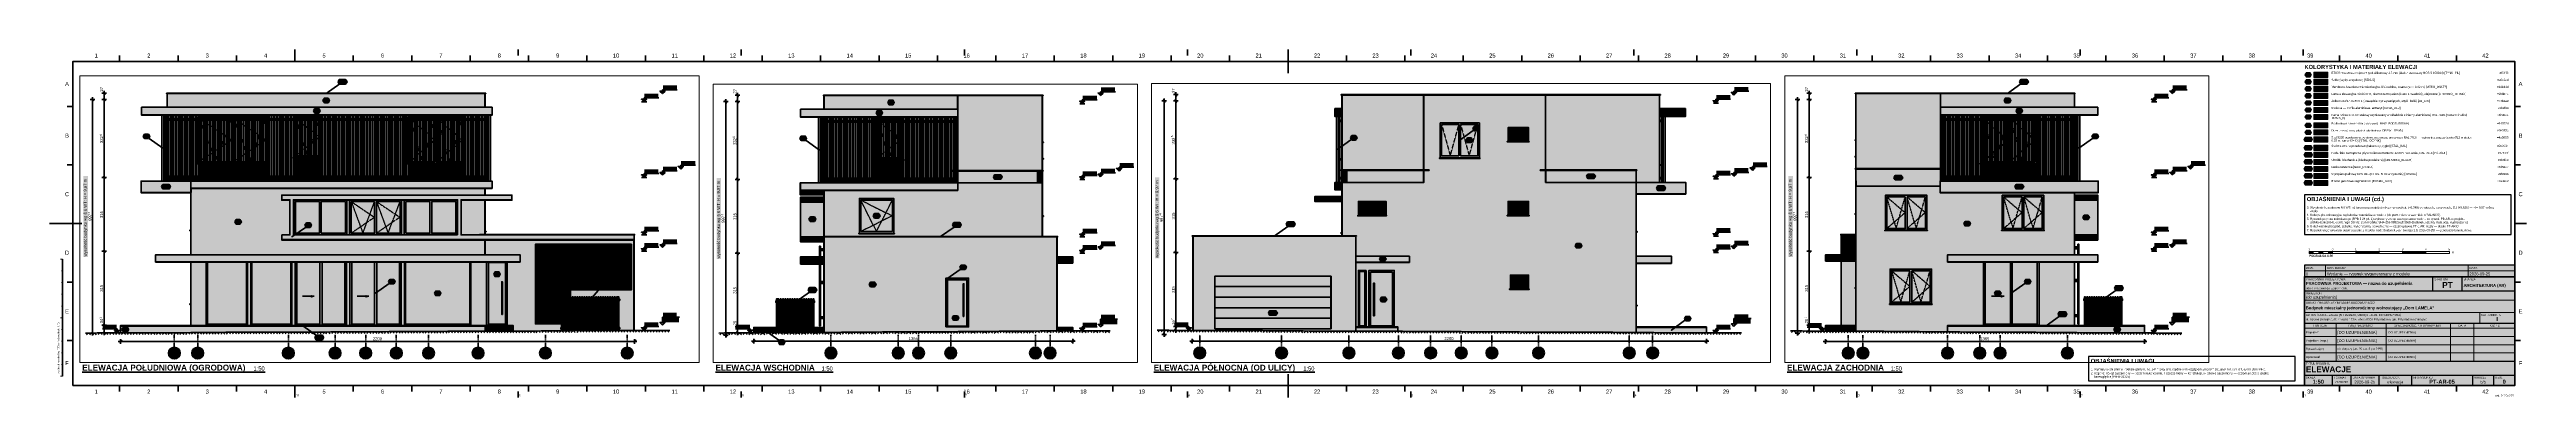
# Paper-space layout 'Arkusz PT-AR-05' of a CAD drawing. Header units: metres. Extents: x 0 to 2120, y 0 to 297.
# The model-space entities are those that its viewports show. They can reach past a viewport. Long polylines and large blocks are cut down to what shows.
import ezdxf

# ---------------------------------------------------------------- set-up
doc = ezdxf.new("R2010")
doc.units = ezdxf.units.M
doc.linetypes.add('KRESKOWA', pattern=[5.25, 4.2, -1.05])
doc.linetypes.add('PUNKTOWA', pattern=[10.5, 8.4, -1.05, 0, -1.05])
for name, color, linetype, lineweight in [('A-ELEWACJE', 7, 'Continuous', 35), ('A-KRESKOWANIE', 8, 'Continuous', 18), ('A-MASKA', 7, 'Continuous', 18), ('A-OPISY', 2, 'Continuous', 25), ('A-OSIE', 1, 'PUNKTOWA', 25), ('A-RZEDNE', 1, 'Continuous', 25), ('A-TEREN', 32, 'Continuous', 50), ('A-WYMIARY', 1, 'Continuous', 25), ('R-LEGENDA', 7, 'Continuous', 25), ('R-OPISY', 7, 'Continuous', 25), ('R-RAMKA', 7, 'Continuous', 50), ('R-TABLICZKA', 7, 'Continuous', 25)]:
    doc.layers.add(name, color=color, linetype=linetype, lineweight=lineweight)
doc.layers.add('R-RZUTNIA', color=8, linetype='Continuous', lineweight=18, plot=False)
doc.styles.add('PL_ARIAL', font='arial.ttf')
doc.styles.add('PL_ARIAL_B', font='arialbd.ttf')

msp = doc.modelspace()

# ---------------------------------------------------------------- hatches: boundary and pattern name
at = {"layer": 'A-ELEWACJE', "true_color": 0x75787b}
for points in [[(-9.46, 9.9), (4.2, 9.9), (4.2, 9.88), (-9.46, 9.88)], [(37.75, 9.9), (43.52, 9.9), (43.52, 9.88), (37.75, 9.88)], [(43.52, 9.88), (43.52, 9.9), (47.15, 9.9), (47.15, 9.88)], [(79, 9.9), (82.5, 9.9), (82.5, 9.88), (79, 9.88)], [(87.78, 9.9), (87.78, 9.88), (82.5, 9.88), (82.5, 9.9)], [(87.78, 9.9), (92.66, 9.9), (92.66, 9.88), (87.78, 9.88)], [(120.1, 9.88), (120.1, 9.9), (123.73, 9.9), (123.73, 9.88)], [(129.5, 9.88), (123.73, 9.88), (123.73, 9.9), (129.5, 9.9)], [(47.16, 7.9), (47.16, 7.88), (47.12, 7.88), (47.12, 7.9)], [(87.04, 7.88), (86.11, 7.88), (86.11, 7.9), (87.04, 7.9)], [(120.13, 7.9), (120.13, 7.88), (120.09, 7.88), (120.09, 7.9)], [(-9.47, 6.88), (-9.47, 6.9), (-9.43, 6.9), (-9.43, 6.88)], [(-8.11, 6.9), (-8.11, 6.88), (-8.14, 6.88), (-8.14, 6.9)], [(-7.99, 6.9), (-7.99, 6.88), (-8.07, 6.88), (-8.07, 6.9)], [(-7.87, 6.9), (-7.87, 6.88), (-7.95, 6.88), (-7.95, 6.9)], [(-7.75, 6.9), (-7.75, 6.88), (-7.83, 6.88), (-7.83, 6.9)], [(-7.63, 6.9), (-7.63, 6.88), (-7.71, 6.88), (-7.71, 6.9)], [(-7.51, 6.9), (-7.51, 6.88), (-7.59, 6.88), (-7.59, 6.9)], [(-7.39, 6.9), (-7.39, 6.88), (-7.47, 6.88), (-7.47, 6.9)], [(-7.27, 6.9), (-7.27, 6.88), (-7.35, 6.88), (-7.35, 6.9)], [(-7.15, 6.9), (-7.15, 6.88), (-7.23, 6.88), (-7.23, 6.9)], [(-7.03, 6.9), (-7.03, 6.88), (-7.11, 6.88), (-7.11, 6.9)], [(-6.91, 6.9), (-6.91, 6.88), (-6.99, 6.88), (-6.99, 6.9)], [(-6.79, 6.9), (-6.79, 6.88), (-6.87, 6.88), (-6.87, 6.9)], [(-6.67, 6.9), (-6.67, 6.88), (-6.75, 6.88), (-6.75, 6.9)], [(-6.55, 6.9), (-6.55, 6.88), (-6.63, 6.88), (-6.63, 6.9)], [(-6.43, 6.9), (-6.43, 6.88), (-6.51, 6.88), (-6.51, 6.9)], [(-6.31, 6.9), (-6.31, 6.88), (-6.39, 6.88), (-6.39, 6.9)], [(-6.19, 6.9), (-6.19, 6.88), (-6.27, 6.88), (-6.27, 6.9)], [(-6.07, 6.9), (-6.07, 6.88), (-6.15, 6.88), (-6.15, 6.9)], [(-5.95, 6.9), (-5.95, 6.88), (-6.03, 6.88), (-6.03, 6.9)], [(-5.83, 6.9), (-5.83, 6.88), (-5.91, 6.88), (-5.91, 6.9)], [(-5.71, 6.9), (-5.71, 6.88), (-5.79, 6.88), (-5.79, 6.9)], [(-5.59, 6.9), (-5.59, 6.88), (-5.67, 6.88), (-5.67, 6.9)], [(-5.47, 6.9), (-5.47, 6.88), (-5.55, 6.88), (-5.55, 6.9)], [(-5.35, 6.9), (-5.35, 6.88), (-5.43, 6.88), (-5.43, 6.9)], [(-5.23, 6.9), (-5.23, 6.88), (-5.31, 6.88), (-5.31, 6.9)], [(-5.11, 6.9), (-5.11, 6.88), (-5.19, 6.88), (-5.19, 6.9)], [(-4.04, 7.12), (-4.04, 7.15), (-4.03, 7.15), (-4.03, 7.12)], [(-3.99, 7.12), (-3.99, 7.15), (-3.91, 7.15), (-3.91, 7.12)], [(-3.87, 7.12), (-3.87, 7.15), (-3.79, 7.15), (-3.79, 7.12)], [(-3.75, 7.12), (-3.75, 7.15), (-3.67, 7.15), (-3.67, 7.12)], [(-3.63, 7.12), (-3.63, 7.15), (-3.55, 7.15), (-3.55, 7.12)], [(-3.51, 7.12), (-3.51, 7.15), (-3.43, 7.15), (-3.43, 7.12)], [(-3.39, 7.12), (-3.39, 7.15), (-3.31, 7.15), (-3.31, 7.12)], [(-3.27, 7.12), (-3.27, 7.15), (-3.19, 7.15), (-3.19, 7.12)], [(-3.15, 7.12), (-3.15, 7.15), (-3.07, 7.15), (-3.07, 7.12)], [(-3.03, 7.12), (-3.03, 7.15), (-2.95, 7.15), (-2.95, 7.12)], [(-2.91, 7.12), (-2.91, 7.15), (-2.83, 7.15), (-2.83, 7.12)], [(0.86, 6.88), (0.86, 6.9), (0.89, 6.9), (0.89, 6.88)], [(0.93, 6.88), (0.93, 6.9), (1.01, 6.9), (1.01, 6.88)], [(1.05, 6.88), (1.05, 6.9), (1.13, 6.9), (1.13, 6.88)], [(1.17, 6.88), (1.17, 6.9), (1.25, 6.9), (1.25, 6.88)], [(1.29, 6.88), (1.29, 6.9), (1.37, 6.9), (1.37, 6.88)], [(1.41, 6.88), (1.41, 6.9), (1.49, 6.9), (1.49, 6.88)], [(1.53, 6.88), (1.53, 6.9), (1.61, 6.9), (1.61, 6.88)], [(1.65, 6.88), (1.65, 6.9), (1.73, 6.9), (1.73, 6.88)], [(1.77, 6.88), (1.77, 6.9), (1.85, 6.9), (1.85, 6.88)], [(1.89, 6.88), (1.89, 6.9), (1.97, 6.9), (1.97, 6.88)], [(2.01, 6.88), (2.01, 6.9), (2.09, 6.9), (2.09, 6.88)], [(2.13, 6.88), (2.13, 6.9), (2.21, 6.9), (2.21, 6.88)], [(2.25, 6.88), (2.25, 6.9), (2.33, 6.9), (2.33, 6.88)], [(2.37, 6.88), (2.37, 6.9), (2.45, 6.9), (2.45, 6.88)], [(2.49, 6.88), (2.49, 6.9), (2.57, 6.9), (2.57, 6.88)], [(2.61, 6.88), (2.61, 6.9), (2.69, 6.9), (2.69, 6.88)], [(2.73, 6.88), (2.73, 6.9), (2.81, 6.9), (2.81, 6.88)], [(2.85, 6.88), (2.85, 6.9), (2.93, 6.9), (2.93, 6.88)], [(2.97, 6.88), (2.97, 6.9), (3.05, 6.9), (3.05, 6.88)], [(3.09, 6.88), (3.09, 6.9), (3.17, 6.9), (3.17, 6.88)], [(3.29, 6.88), (3.21, 6.88), (3.21, 6.9), (3.29, 6.9)], [(4.17, 7.12), (4.17, 7.15), (4.21, 7.15), (4.21, 7.12)], [(4.2, 6.68), (4.2, 6.66), (4.17, 6.66), (4.17, 6.68)], [(37.73, 7.12), (37.73, 7.15), (37.77, 7.15), (37.77, 7.12)], [(37.73, 6.88), (37.73, 6.9), (37.77, 6.9), (37.77, 6.88)], [(40.06, 7.15), (40.06, 7.12), (39.98, 7.12), (39.98, 7.15)], [(40.18, 7.15), (40.18, 7.12), (40.1, 7.12), (40.1, 7.15)], [(40.3, 7.15), (40.3, 7.12), (40.22, 7.12), (40.22, 7.15)], [(40.42, 7.15), (40.42, 7.12), (40.34, 7.12), (40.34, 7.15)], [(40.54, 7.15), (40.54, 7.12), (40.46, 7.12), (40.46, 7.15)], [(40.66, 7.15), (40.66, 7.12), (40.58, 7.12), (40.58, 7.15)], [(40.78, 7.15), (40.78, 7.12), (40.7, 7.12), (40.7, 7.15)], [(40.9, 7.15), (40.9, 7.12), (40.82, 7.12), (40.82, 7.15)], [(41.02, 7.15), (41.02, 7.12), (40.94, 7.12), (40.94, 7.15)], [(41.14, 7.15), (41.14, 7.12), (41.06, 7.12), (41.06, 7.15)], [(41.19, 7.15), (41.19, 7.12), (41.18, 7.12), (41.18, 7.15)], [(43.26, 6.68), (43.3, 6.68), (43.3, 6.66), (43.26, 6.66)], [(43.42, 6.68), (43.42, 6.66), (43.34, 6.66), (43.34, 6.68)], [(47.15, 6.68), (47.15, 6.66), (43.46, 6.66), (43.46, 6.68)], [(47.12, 7.17), (47.12, 7.2), (47.16, 7.2), (47.16, 7.17)], [(78.99, 7.12), (78.99, 7.15), (79.03, 7.15), (79.03, 7.12)], [(79, 6.68), (82.76, 6.68), (82.76, 6.66), (79, 6.66)], [(84.94, 7.17), (83.21, 7.17), (83.21, 7.2), (84.94, 7.2)], [(91.65, 6.68), (91.65, 6.66), (87.52, 6.66), (87.52, 6.68)], [(92.63, 6.88), (92.63, 6.9), (92.67, 6.9), (92.67, 6.88)], [(120.09, 7.17), (120.09, 7.2), (120.13, 7.2), (120.13, 7.17)], [(120.1, 6.66), (120.1, 6.68), (123.75, 6.68), (123.75, 6.66)], [(125.46, 6.88), (125.46, 6.9), (125.47, 6.9), (125.47, 6.88)], [(125.51, 6.88), (125.51, 6.9), (125.59, 6.9), (125.59, 6.88)], [(125.63, 6.88), (125.63, 6.9), (125.71, 6.9), (125.71, 6.88)], [(125.75, 6.88), (125.75, 6.9), (125.83, 6.9), (125.83, 6.88)], [(125.87, 6.88), (125.87, 6.9), (125.95, 6.9), (125.95, 6.88)], [(125.99, 6.88), (125.99, 6.9), (126.07, 6.9), (126.07, 6.88)], [(126.11, 6.88), (126.11, 6.9), (126.19, 6.9), (126.19, 6.88)], [(126.23, 6.88), (126.23, 6.9), (126.31, 6.9), (126.31, 6.88)], [(126.35, 6.88), (126.35, 6.9), (126.43, 6.9), (126.43, 6.88)], [(126.47, 6.88), (126.47, 6.9), (126.55, 6.9), (126.55, 6.88)], [(126.59, 6.88), (126.59, 6.9), (126.67, 6.9), (126.67, 6.88)], [(126.71, 6.88), (126.71, 6.9), (126.79, 6.9), (126.79, 6.88)], [(126.83, 6.88), (126.83, 6.9), (126.91, 6.9), (126.91, 6.88)], [(126.95, 6.88), (126.95, 6.9), (127.03, 6.9), (127.03, 6.88)], [(127.07, 6.88), (127.07, 6.9), (127.15, 6.9), (127.15, 6.88)], [(127.19, 6.88), (127.19, 6.9), (127.27, 6.9), (127.27, 6.88)], [(127.31, 6.88), (127.31, 6.9), (127.39, 6.9), (127.39, 6.88)], [(127.43, 6.88), (127.43, 6.9), (127.51, 6.9), (127.51, 6.88)], [(127.55, 6.88), (127.55, 6.9), (127.63, 6.9), (127.63, 6.88)], [(127.67, 6.88), (127.67, 6.9), (127.75, 6.9), (127.75, 6.88)], [(127.79, 6.88), (127.79, 6.9), (127.87, 6.9), (127.87, 6.88)], [(129.52, 7.15), (129.52, 7.12), (129.48, 7.12), (129.48, 7.15)], [(129.48, 6.88), (129.48, 6.9), (129.52, 6.9), (129.52, 6.88)], [(47.12, 4.72), (47.12, 4.75), (47.16, 4.75), (47.16, 4.72)], [(80.94, 4.75), (80.94, 4.72), (79.71, 4.72), (79.71, 4.75)], [(87.04, 4.75), (87.04, 4.72), (86.11, 4.72), (86.11, 4.75)], [(120.13, 4.75), (120.13, 4.72), (120.09, 4.72), (120.09, 4.75)], [(-8.47, 4.03), (-8.47, 4.05), (-8.43, 4.05), (-8.43, 4.03)], [(-1.72, 3.85), (-1.72, 3.85), (-4.03, 3.85), (-4.03, 3.85)], [(0.62, 3.85), (-1.65, 3.85), (-1.65, 3.85), (0.62, 3.85)], [(0.69, 3.85), (2.99, 3.85), (2.99, 3.85), (0.69, 3.85)], [(3.94, 3.87), (10.57, 3.87), (10.57, 3.85), (10.55, 3.85), (4.47, 3.85), (3.94, 3.85)], [(4.17, 3.98), (4.17, 4), (4.21, 4), (4.21, 3.98)], [(47.77, 3.85), (37.75, 3.85), (37.75, 3.87), (47.77, 3.87)], [(39.26, 4), (40.79, 4), (40.79, 3.98), (39.26, 3.98)], [(79.65, 3.85), (72.63, 3.85), (72.63, 3.87), (79.65, 3.87)], [(78.99, 3.98), (78.99, 4), (79.03, 4), (79.03, 3.98)], [(91.63, 4.03), (91.63, 4.05), (91.67, 4.05), (91.67, 4.03)], [(119.48, 3.85), (119.48, 3.87), (120.13, 3.87), (120.13, 3.85)], [(123.19, 4.05), (123.19, 4.03), (121.36, 4.03), (121.36, 4.05)], [(128.19, 4.05), (128.19, 4.03), (126.36, 4.03), (126.36, 4.05)], [(87.04, 1.6), (87.04, 1.57), (86.21, 1.57), (86.21, 1.6)], [(120.09, 1.6), (120.13, 1.6), (120.13, 1.57), (120.09, 1.57)], [(-8.47, 0.88), (-8.47, 0.9), (-8.43, 0.9), (-8.43, 0.88)], [(91.63, 0.88), (91.63, 0.9), (91.67, 0.9), (91.67, 0.88)], [(121.56, 0.9), (123.39, 0.9), (123.39, 0.88), (121.56, 0.88)]]:
    msp.add_hatch(color=7, dxfattribs=at).paths.add_polyline_path(points)
at = {"layer": 'A-ELEWACJE', "true_color": 0x606060}
for points in [[(-9.43, 9.88), (-8.13, 9.88), (-5.13, 9.88), (-4.03, 9.88), (-2.83, 9.88), (0.87, 9.88), (3.27, 9.88), (4.16, 9.88), (4.16, 9.3), (-9.43, 9.3)], [(4.16, 9.88), (4.17, 9.88), (4.17, 9.3), (4.16, 9.3)], [(37.77, 9.88), (37.78, 9.88), (37.78, 9.3), (37.77, 9.3)], [(39.97, 9.88), (41.17, 9.88), (43.49, 9.88), (43.49, 9.3), (37.78, 9.3), (37.78, 9.88)], [(79.03, 9.88), (79.04, 9.88), (79.04, 6.68), (79.03, 6.68)], [(123.75, 9.88), (125.48, 9.88), (127.88, 9.88), (129.48, 9.88), (129.48, 9.3), (123.75, 9.3)], [(-9.43, 8.96), (4.16, 8.96), (4.16, 8.96), (4.13, 8.96), (4.13, 8.81), (4.05, 8.81), (4.05, 8.96), (4.01, 8.96), (4.01, 8.81), (3.93, 8.81), (3.93, 8.96), (3.89, 8.96), (3.89, 8.81), (3.81, 8.81), (3.81, 8.96), (3.77, 8.96), (3.77, 8.81), (3.69, 8.81), (3.69, 8.96), (3.65, 8.96), (3.65, 8.81), (3.57, 8.81), (3.57, 8.96), (3.53, 8.96), (3.53, 8.81), (3.45, 8.81), (3.45, 8.96), (3.41, 8.96), (3.41, 8.81), (3.33, 8.81), (3.33, 8.96), (3.29, 8.96), (3.29, 8.81), (3.26, 8.81), (3.26, 8.89), (3.21, 8.89), (3.21, 8.96), (3.17, 8.96), (3.17, 8.89), (3.09, 8.89), (3.09, 8.96), (3.05, 8.96), (3.05, 8.89), (2.97, 8.89), (2.97, 8.96), (2.93, 8.96), (2.93, 8.89), (2.85, 8.89), (2.85, 8.96), (2.81, 8.96), (2.81, 8.89), (2.73, 8.89), (2.73, 8.96), (2.69, 8.96), (2.69, 8.89), (2.61, 8.89), (2.61, 8.96), (2.57, 8.96), (2.57, 8.89), (2.49, 8.89), (2.49, 8.96), (2.45, 8.96), (2.45, 8.89), (2.37, 8.89), (2.37, 8.96), (2.33, 8.96), (2.33, 8.89), (2.25, 8.89), (2.25, 8.96), (2.21, 8.96), (2.21, 8.89), (2.13, 8.89), (2.13, 8.96), (2.09, 8.96), (2.09, 8.89), (2.01, 8.89), (2.01, 8.96), (1.97, 8.96), (1.97, 8.89), (1.89, 8.89), (1.89, 8.96), (1.85, 8.96), (1.85, 8.89), (1.77, 8.89), (1.77, 8.96), (1.73, 8.96), (1.73, 8.89), (1.65, 8.89), (1.65, 8.96), (1.61, 8.96), (1.61, 8.89), (1.53, 8.89), (1.53, 8.96), (1.49, 8.96), (1.49, 8.89), (1.41, 8.89), (1.41, 8.96), (1.37, 8.96), (1.37, 8.89), (1.29, 8.89), (1.29, 8.96), (1.25, 8.96), (1.25, 8.89), (1.17, 8.89), (1.17, 8.96), (1.13, 8.96), (1.13, 8.89), (1.05, 8.89), (1.05, 8.96), (1.01, 8.96), (1.01, 8.89), (0.93, 8.89), (0.93, 8.96), (0.89, 8.96), (0.89, 8.89), (0.88, 8.89), (0.88, 8.81), (0.81, 8.81), (0.81, 8.96), (0.77, 8.96), (0.77, 8.81), (0.69, 8.81), (0.69, 8.96), (0.65, 8.96), (0.65, 8.81), (0.57, 8.81), (0.57, 8.96), (0.53, 8.96), (0.53, 8.81), (0.45, 8.81), (0.45, 8.96), (0.41, 8.96), (0.41, 8.81), (0.33, 8.81), (0.33, 8.96), (0.29, 8.96), (0.29, 8.81), (0.21, 8.81), (0.21, 8.96), (0.17, 8.96), (0.17, 8.81), (0.09, 8.81), (0.09, 8.96), (0.05, 8.96), (0.05, 8.81), (-0.03, 8.81), (-0.03, 8.96), (-0.07, 8.96), (-0.07, 8.81), (-0.15, 8.81), (-0.15, 8.96), (-0.19, 8.96), (-0.19, 8.81), (-0.27, 8.81), (-0.27, 8.96), (-0.31, 8.96), (-0.31, 8.81), (-0.39, 8.81), (-0.39, 8.96), (-0.43, 8.96), (-0.43, 8.81), (-0.51, 8.81), (-0.51, 8.96), (-0.55, 8.96), (-0.55, 8.81), (-0.63, 8.81), (-0.63, 8.96), (-0.67, 8.96), (-0.67, 8.81), (-0.75, 8.81), (-0.75, 8.96), (-0.79, 8.96), (-0.79, 8.81), (-0.87, 8.81), (-0.87, 8.96), (-0.91, 8.96), (-0.91, 8.81), (-0.99, 8.81), (-0.99, 8.96), (-1.03, 8.96), (-1.03, 8.81), (-1.11, 8.81), (-1.11, 8.96), (-1.15, 8.96), (-1.15, 8.81), (-1.23, 8.81), (-1.23, 8.96), (-1.27, 8.96), (-1.27, 8.81), (-1.35, 8.81), (-1.35, 8.96), (-1.39, 8.96), (-1.39, 8.81), (-1.47, 8.81), (-1.47, 8.96), (-1.51, 8.96), (-1.51, 8.81), (-1.59, 8.81), (-1.59, 8.96), (-1.63, 8.96), (-1.63, 8.81), (-1.71, 8.81), (-1.71, 8.96), (-1.75, 8.96), (-1.75, 8.81), (-1.83, 8.81), (-1.83, 8.96), (-1.87, 8.96), (-1.87, 8.81), (-1.95, 8.81), (-1.95, 8.96), (-1.99, 8.96), (-1.99, 8.81), (-2.07, 8.81), (-2.07, 8.96), (-2.11, 8.96), (-2.11, 8.81), (-2.19, 8.81), (-2.19, 8.96), (-2.23, 8.96), (-2.23, 8.81), (-2.31, 8.81), (-2.31, 8.96), (-2.35, 8.96), (-2.35, 8.81), (-2.43, 8.81), (-2.43, 8.96), (-2.47, 8.96), (-2.47, 8.81), (-2.55, 8.81), (-2.55, 8.96), (-2.59, 8.96), (-2.59, 8.81), (-2.67, 8.81), (-2.67, 8.96), (-2.71, 8.96), (-2.71, 8.81), (-2.79, 8.81), (-2.79, 8.96), (-2.83, 8.96), (-2.83, 8.81), (-2.84, 8.81), (-2.84, 8.89), (-2.91, 8.89), (-2.91, 8.96), (-2.95, 8.96), (-2.95, 8.89), (-3.03, 8.89), (-3.03, 8.96), (-3.07, 8.96), (-3.07, 8.89), (-3.15, 8.89), (-3.15, 8.96), (-3.19, 8.96), (-3.19, 8.89), (-3.27, 8.89), (-3.27, 8.96), (-3.31, 8.96), (-3.31, 8.89), (-3.39, 8.89), (-3.39, 8.96), (-3.43, 8.96), (-3.43, 8.89), (-3.51, 8.89), (-3.51, 8.96), (-3.55, 8.96), (-3.55, 8.89), (-3.63, 8.89), (-3.63, 8.96), (-3.67, 8.96), (-3.67, 8.89), (-3.75, 8.89), (-3.75, 8.96), (-3.79, 8.96), (-3.79, 8.89), (-3.87, 8.89), (-3.87, 8.96), (-3.91, 8.96), (-3.91, 8.89), (-3.99, 8.89), (-3.99, 8.96), (-4.03, 8.96), (-4.03, 8.81), (-4.11, 8.81), (-4.11, 8.96), (-4.15, 8.96), (-4.15, 8.81), (-4.23, 8.81), (-4.23, 8.96), (-4.27, 8.96), (-4.27, 8.81), (-4.35, 8.81), (-4.35, 8.96), (-4.39, 8.96), (-4.39, 8.81), (-4.47, 8.81), (-4.47, 8.96), (-4.51, 8.96), (-4.51, 8.81), (-4.59, 8.81), (-4.59, 8.96), (-4.63, 8.96), (-4.63, 8.81), (-4.71, 8.81), (-4.71, 8.96), (-4.75, 8.96), (-4.75, 8.81), (-4.83, 8.81), (-4.83, 8.96), (-4.87, 8.96), (-4.87, 8.81), (-4.95, 8.81), (-4.95, 8.96), (-4.99, 8.96), (-4.99, 8.81), (-5.07, 8.81), (-5.07, 8.96), (-5.11, 8.96), (-5.11, 8.81), (-5.14, 8.81), (-5.14, 8.89), (-5.19, 8.89), (-5.19, 8.96), (-5.23, 8.96), (-5.23, 8.89), (-5.31, 8.89), (-5.31, 8.96), (-5.35, 8.96), (-5.35, 8.89), (-5.43, 8.89), (-5.43, 8.96), (-5.47, 8.96), (-5.47, 8.89), (-5.55, 8.89), (-5.55, 8.96), (-5.59, 8.96), (-5.59, 8.89), (-5.67, 8.89), (-5.67, 8.96), (-5.71, 8.96), (-5.71, 8.89), (-5.79, 8.89), (-5.79, 8.96), (-5.83, 8.96), (-5.83, 8.89), (-5.91, 8.89), (-5.91, 8.96), (-5.95, 8.96), (-5.95, 8.89), (-6.03, 8.89), (-6.03, 8.96), (-6.07, 8.96), (-6.07, 8.89), (-6.15, 8.89), (-6.15, 8.96), (-6.19, 8.96), (-6.19, 8.89), (-6.27, 8.89), (-6.27, 8.96), (-6.31, 8.96), (-6.31, 8.89), (-6.39, 8.89), (-6.39, 8.96), (-6.43, 8.96), (-6.43, 8.89), (-6.51, 8.89), (-6.51, 8.96), (-6.55, 8.96), (-6.55, 8.89), (-6.63, 8.89), (-6.63, 8.96), (-6.67, 8.96), (-6.67, 8.89), (-6.75, 8.89), (-6.75, 8.96), (-6.79, 8.96), (-6.79, 8.89), (-6.87, 8.89), (-6.87, 8.96), (-6.91, 8.96), (-6.91, 8.89), (-6.99, 8.89), (-6.99, 8.96), (-7.03, 8.96), (-7.03, 8.89), (-7.11, 8.89), (-7.11, 8.96), (-7.15, 8.96), (-7.15, 8.89), (-7.23, 8.89), (-7.23, 8.96), (-7.27, 8.96), (-7.27, 8.89), (-7.35, 8.89), (-7.35, 8.96), (-7.39, 8.96), (-7.39, 8.89), (-7.47, 8.89), (-7.47, 8.96), (-7.51, 8.96), (-7.51, 8.89), (-7.59, 8.89), (-7.59, 8.96), (-7.63, 8.96), (-7.63, 8.89), (-7.71, 8.89), (-7.71, 8.96), (-7.75, 8.96), (-7.75, 8.89), (-7.83, 8.89), (-7.83, 8.96), (-7.87, 8.96), (-7.87, 8.89), (-7.95, 8.89), (-7.95, 8.96), (-7.99, 8.96), (-7.99, 8.89), (-8.07, 8.89), (-8.07, 8.96), (-8.11, 8.96), (-8.11, 8.89), (-8.12, 8.89), (-8.12, 8.81), (-8.19, 8.81), (-8.19, 8.96), (-8.23, 8.96), (-8.23, 8.81), (-8.31, 8.81), (-8.31, 8.96), (-8.35, 8.96), (-8.35, 8.81), (-8.43, 8.81), (-8.43, 8.96), (-8.47, 8.96), (-8.47, 8.81), (-8.55, 8.81), (-8.55, 8.96), (-8.59, 8.96), (-8.59, 8.81), (-8.67, 8.81), (-8.67, 8.96), (-8.71, 8.96), (-8.71, 8.81), (-8.79, 8.81), (-8.79, 8.96), (-8.83, 8.96), (-8.83, 8.81), (-8.91, 8.81), (-8.91, 8.96), (-8.95, 8.96), (-8.95, 8.81), (-9.03, 8.81), (-9.03, 8.96), (-9.07, 8.96), (-9.07, 8.81), (-9.15, 8.81), (-9.15, 8.96), (-9.19, 8.96), (-9.19, 8.81), (-9.27, 8.81), (-9.27, 8.96), (-9.31, 8.96), (-9.31, 8.81), (-9.39, 8.81), (-9.39, 8.96), (-9.43, 8.96)], [(-9.39, 8.75), (-9.31, 8.75), (-9.31, 6.36), (-9.39, 6.36)], [(-9.27, 8.75), (-9.19, 8.75), (-9.19, 6.36), (-9.27, 6.36)], [(-9.15, 8.75), (-9.07, 8.75), (-9.07, 6.36), (-9.15, 6.36)], [(-9.03, 8.75), (-8.95, 8.75), (-8.95, 6.36), (-9.03, 6.36)], [(-8.91, 8.75), (-8.83, 8.75), (-8.83, 6.36), (-8.91, 6.36)], [(-8.79, 8.75), (-8.71, 8.75), (-8.71, 6.36), (-8.79, 6.36)], [(-8.67, 8.75), (-8.59, 8.75), (-8.59, 6.36), (-8.67, 6.36)], [(-8.55, 8.75), (-8.47, 8.75), (-8.47, 6.36), (-8.55, 6.36)], [(-8.43, 8.75), (-8.35, 8.75), (-8.35, 6.36), (-8.43, 6.36)], [(-8.31, 8.75), (-8.23, 8.75), (-8.23, 6.36), (-8.31, 6.36)], [(-8.12, 6.9), (-8.14, 6.9), (-8.14, 6.88), (-8.11, 6.88), (-8.11, 6.36), (-8.19, 6.36), (-8.19, 8.75), (-8.12, 8.75)], [(-5.14, 8.75), (-5.11, 8.75), (-5.11, 6.36), (-5.19, 6.36), (-5.19, 6.88), (-5.11, 6.88), (-5.11, 6.9), (-5.14, 6.9)], [(-5.07, 8.75), (-4.99, 8.75), (-4.99, 6.36), (-5.07, 6.36)], [(-4.95, 8.75), (-4.87, 8.75), (-4.87, 6.36), (-4.95, 6.36)], [(-4.83, 8.75), (-4.75, 8.75), (-4.75, 6.36), (-4.83, 6.36)], [(-4.71, 8.75), (-4.63, 8.75), (-4.63, 6.36), (-4.71, 6.36)], [(-4.59, 8.75), (-4.51, 8.75), (-4.51, 6.36), (-4.59, 6.36)], [(-4.47, 8.75), (-4.39, 8.75), (-4.39, 6.36), (-4.47, 6.36)], [(-4.35, 8.75), (-4.27, 8.75), (-4.27, 6.36), (-4.35, 6.36)], [(-4.23, 8.75), (-4.15, 8.75), (-4.15, 6.36), (-4.23, 6.36)], [(-4.11, 8.75), (-4.03, 8.75), (-4.03, 7.15), (-4.04, 7.15), (-4.04, 7.12), (-4.03, 7.12), (-4.03, 6.36), (-4.11, 6.36)], [(-2.84, 8.75), (-2.83, 8.75), (-2.83, 7.15), (-2.84, 7.15)], [(-2.79, 8.75), (-2.71, 8.75), (-2.71, 6.36), (-2.79, 6.36)], [(-2.59, 8.75), (-2.59, 6.36), (-2.67, 6.36), (-2.67, 8.75)], [(-2.47, 8.75), (-2.47, 6.36), (-2.55, 6.36), (-2.55, 8.75)], [(-2.35, 8.75), (-2.35, 6.36), (-2.43, 6.36), (-2.43, 8.75)], [(-2.23, 8.75), (-2.23, 6.36), (-2.31, 6.36), (-2.31, 8.75)], [(-2.11, 8.75), (-2.11, 6.36), (-2.19, 6.36), (-2.19, 8.75)], [(-1.99, 8.75), (-1.99, 6.36), (-2.07, 6.36), (-2.07, 8.75)], [(-1.87, 8.75), (-1.87, 6.36), (-1.95, 6.36), (-1.95, 8.75)], [(-1.75, 8.75), (-1.75, 6.36), (-1.83, 6.36), (-1.83, 8.75)], [(-1.63, 8.75), (-1.63, 6.36), (-1.71, 6.36), (-1.71, 8.75)], [(-1.51, 8.75), (-1.51, 6.36), (-1.59, 6.36), (-1.59, 8.75)], [(-1.39, 8.75), (-1.39, 6.36), (-1.47, 6.36), (-1.47, 8.75)], [(-1.27, 8.75), (-1.27, 6.36), (-1.35, 6.36), (-1.35, 8.75)], [(-1.15, 8.75), (-1.15, 6.36), (-1.23, 6.36), (-1.23, 8.75)], [(-1.03, 6.36), (-1.11, 6.36), (-1.11, 8.75), (-1.03, 8.75)], [(-0.91, 6.36), (-0.99, 6.36), (-0.99, 8.75), (-0.91, 8.75)], [(-0.79, 6.36), (-0.87, 6.36), (-0.87, 8.75), (-0.79, 8.75)], [(-0.67, 6.36), (-0.75, 6.36), (-0.75, 8.75), (-0.67, 8.75)], [(-0.55, 6.36), (-0.63, 6.36), (-0.63, 8.75), (-0.55, 8.75)], [(-0.43, 6.36), (-0.51, 6.36), (-0.51, 8.75), (-0.43, 8.75)], [(-0.31, 6.36), (-0.39, 6.36), (-0.39, 8.75), (-0.31, 8.75)], [(-0.19, 6.36), (-0.27, 6.36), (-0.27, 8.75), (-0.19, 8.75)], [(-0.07, 6.36), (-0.15, 6.36), (-0.15, 8.75), (-0.07, 8.75)], [(0.05, 6.36), (-0.03, 6.36), (-0.03, 8.75), (0.05, 8.75)], [(0.17, 6.36), (0.09, 6.36), (0.09, 8.75), (0.17, 8.75)], [(0.29, 6.36), (0.21, 6.36), (0.21, 8.75), (0.29, 8.75)], [(0.41, 6.36), (0.33, 6.36), (0.33, 8.75), (0.41, 8.75)], [(0.53, 6.36), (0.45, 6.36), (0.45, 8.75), (0.53, 8.75)], [(0.65, 6.36), (0.57, 6.36), (0.57, 8.75), (0.65, 8.75)], [(0.69, 8.75), (0.77, 8.75), (0.77, 6.36), (0.69, 6.36)], [(0.88, 6.9), (0.86, 6.9), (0.86, 6.88), (0.89, 6.88), (0.89, 6.36), (0.81, 6.36), (0.81, 8.75), (0.88, 8.75)], [(3.26, 8.75), (3.29, 8.75), (3.29, 6.36), (3.21, 6.36), (3.21, 6.88), (3.29, 6.88), (3.29, 6.9), (3.26, 6.9)], [(3.33, 8.75), (3.41, 8.75), (3.41, 6.36), (3.33, 6.36)], [(3.45, 8.75), (3.53, 8.75), (3.53, 6.36), (3.45, 6.36)], [(3.57, 8.75), (3.65, 8.75), (3.65, 6.36), (3.57, 6.36)], [(3.69, 8.75), (3.77, 8.75), (3.77, 6.36), (3.69, 6.36)], [(3.81, 8.75), (3.89, 8.75), (3.89, 6.36), (3.81, 6.36)], [(3.93, 8.75), (4.01, 8.75), (4.01, 6.36), (3.93, 6.36)], [(4.05, 8.75), (4.13, 8.75), (4.13, 6.36), (4.05, 6.36)], [(4.16, 8.96), (4.17, 8.96), (4.17, 8.96), (4.16, 8.96)], [(37.77, 8.96), (37.78, 8.96), (37.78, 8.96), (37.78, 8.96), (37.78, 8.81), (37.77, 8.81)], [(37.77, 8.75), (37.78, 8.75), (37.78, 6.36), (37.77, 6.36)], [(41.06, 8.89), (41.06, 8.96), (41.02, 8.96), (41.02, 8.89), (40.94, 8.89), (40.94, 8.96), (40.9, 8.96), (40.9, 8.89), (40.82, 8.89), (40.82, 8.96), (40.78, 8.96), (40.78, 8.89), (40.7, 8.89), (40.7, 8.96), (40.66, 8.96), (40.66, 8.89), (40.58, 8.89), (40.58, 8.96), (40.54, 8.96), (40.54, 8.89), (40.46, 8.89), (40.46, 8.96), (40.42, 8.96), (40.42, 8.89), (40.34, 8.89), (40.34, 8.96), (40.3, 8.96), (40.3, 8.89), (40.22, 8.89), (40.22, 8.96), (40.18, 8.96), (40.18, 8.89), (40.1, 8.89), (40.1, 8.96), (40.06, 8.96), (40.06, 8.89), (39.99, 8.89), (39.99, 8.81), (39.98, 8.81), (39.98, 8.96), (39.94, 8.96), (39.94, 8.81), (39.86, 8.81), (39.86, 8.96), (39.82, 8.96), (39.82, 8.81), (39.74, 8.81), (39.74, 8.96), (39.7, 8.96), (39.7, 8.81), (39.62, 8.81), (39.62, 8.96), (39.58, 8.96), (39.58, 8.81), (39.5, 8.81), (39.5, 8.96), (39.46, 8.96), (39.46, 8.81), (39.38, 8.81), (39.38, 8.96), (39.34, 8.96), (39.34, 8.81), (39.26, 8.81), (39.26, 8.96), (39.22, 8.96), (39.22, 8.81), (39.14, 8.81), (39.14, 8.96), (39.1, 8.96), (39.1, 8.81), (39.02, 8.81), (39.02, 8.96), (38.98, 8.96), (38.98, 8.81), (38.9, 8.81), (38.9, 8.96), (38.86, 8.96), (38.86, 8.81), (38.78, 8.81), (38.78, 8.96), (38.74, 8.96), (38.74, 8.81), (38.66, 8.81), (38.66, 8.96), (38.62, 8.96), (38.62, 8.81), (38.54, 8.81), (38.54, 8.96), (38.5, 8.96), (38.5, 8.81), (38.42, 8.81), (38.42, 8.96), (38.38, 8.96), (38.38, 8.81), (38.3, 8.81), (38.3, 8.96), (38.26, 8.96), (38.26, 8.81), (38.18, 8.81), (38.18, 8.96), (38.14, 8.96), (38.14, 8.81), (38.06, 8.81), (38.06, 8.96), (38.02, 8.96), (38.02, 8.81), (37.94, 8.81), (37.94, 8.96), (37.9, 8.96), (37.9, 8.81), (37.82, 8.81), (37.82, 8.96), (37.78, 8.96), (37.78, 8.96), (43.49, 8.96), (43.49, 8.81), (43.46, 8.81), (43.46, 8.96), (43.42, 8.96), (43.42, 8.81), (43.34, 8.81), (43.34, 8.96), (43.3, 8.96), (43.3, 8.81), (43.22, 8.81), (43.22, 8.96), (43.18, 8.96), (43.18, 8.81), (43.1, 8.81), (43.1, 8.96), (43.06, 8.96), (43.06, 8.81), (42.98, 8.81), (42.98, 8.96), (42.94, 8.96), (42.94, 8.81), (42.86, 8.81), (42.86, 8.96), (42.82, 8.96), (42.82, 8.81), (42.74, 8.81), (42.74, 8.96), (42.7, 8.96), (42.7, 8.81), (42.62, 8.81), (42.62, 8.96), (42.58, 8.96), (42.58, 8.81), (42.5, 8.81), (42.5, 8.96), (42.46, 8.96), (42.46, 8.81), (42.38, 8.81), (42.38, 8.96), (42.34, 8.96), (42.34, 8.81), (42.26, 8.81), (42.26, 8.96), (42.22, 8.96), (42.22, 8.81), (42.14, 8.81), (42.14, 8.96), (42.1, 8.96), (42.1, 8.81), (42.02, 8.81), (42.02, 8.96), (41.98, 8.96), (41.98, 8.81), (41.9, 8.81), (41.9, 8.96), (41.86, 8.96), (41.86, 8.81), (41.78, 8.81), (41.78, 8.96), (41.74, 8.96), (41.74, 8.81), (41.66, 8.81), (41.66, 8.96), (41.62, 8.96), (41.62, 8.81), (41.54, 8.81), (41.54, 8.96), (41.5, 8.96), (41.5, 8.81), (41.42, 8.81), (41.42, 8.96), (41.38, 8.96), (41.38, 8.81), (41.3, 8.81), (41.3, 8.96), (41.26, 8.96), (41.26, 8.81), (41.18, 8.81), (41.18, 8.96), (41.14, 8.96), (41.14, 8.89)], [(37.82, 8.75), (37.9, 8.75), (37.9, 6.36), (37.82, 6.36)], [(37.94, 8.75), (38.02, 8.75), (38.02, 6.36), (37.94, 6.36)], [(38.06, 8.75), (38.14, 8.75), (38.14, 6.36), (38.06, 6.36)], [(38.18, 8.75), (38.26, 8.75), (38.26, 6.36), (38.18, 6.36)], [(38.3, 8.75), (38.38, 8.75), (38.38, 6.36), (38.3, 6.36)], [(38.42, 8.75), (38.5, 8.75), (38.5, 6.36), (38.42, 6.36)], [(38.54, 8.75), (38.62, 8.75), (38.62, 6.36), (38.54, 6.36)], [(38.66, 8.75), (38.74, 8.75), (38.74, 6.36), (38.66, 6.36)], [(38.78, 8.75), (38.86, 8.75), (38.86, 6.36), (38.78, 6.36)], [(38.9, 8.75), (38.98, 8.75), (38.98, 6.36), (38.9, 6.36)], [(39.02, 8.75), (39.1, 8.75), (39.1, 6.36), (39.02, 6.36)], [(39.14, 8.75), (39.22, 8.75), (39.22, 6.36), (39.14, 6.36)], [(39.26, 8.75), (39.34, 8.75), (39.34, 6.36), (39.26, 6.36)], [(39.38, 8.75), (39.46, 8.75), (39.46, 6.36), (39.38, 6.36)], [(39.5, 8.75), (39.58, 8.75), (39.58, 6.36), (39.5, 6.36)], [(39.62, 8.75), (39.7, 8.75), (39.7, 6.36), (39.62, 6.36)], [(39.74, 8.75), (39.82, 8.75), (39.82, 6.36), (39.74, 6.36)], [(39.86, 8.75), (39.94, 8.75), (39.94, 6.36), (39.86, 6.36)], [(39.99, 7.15), (39.98, 7.15), (39.98, 8.75), (39.99, 8.75)], [(41.18, 8.75), (41.26, 8.75), (41.26, 6.36), (41.18, 6.36), (41.18, 7.12), (41.19, 7.12), (41.19, 7.15), (41.18, 7.15)], [(41.3, 8.75), (41.38, 8.75), (41.38, 6.36), (41.3, 6.36)], [(41.42, 8.75), (41.5, 8.75), (41.5, 6.36), (41.42, 6.36)], [(41.54, 6.36), (41.54, 8.75), (41.62, 8.75), (41.62, 6.36)], [(41.66, 6.36), (41.66, 8.75), (41.74, 8.75), (41.74, 6.36)], [(41.78, 6.36), (41.78, 8.75), (41.86, 8.75), (41.86, 6.36)], [(41.9, 6.36), (41.9, 8.75), (41.98, 8.75), (41.98, 6.36)], [(42.02, 6.36), (42.02, 8.75), (42.1, 8.75), (42.1, 6.36)], [(42.14, 6.36), (42.14, 8.75), (42.22, 8.75), (42.22, 6.36)], [(42.26, 6.36), (42.26, 8.75), (42.34, 8.75), (42.34, 6.36)], [(42.38, 6.36), (42.38, 8.75), (42.46, 8.75), (42.46, 6.36)], [(42.5, 6.36), (42.5, 8.75), (42.58, 8.75), (42.58, 6.36)], [(42.62, 6.36), (42.62, 8.75), (42.7, 8.75), (42.7, 6.36)], [(42.74, 6.36), (42.74, 8.75), (42.82, 8.75), (42.82, 6.36)], [(42.86, 6.36), (42.86, 8.75), (42.94, 8.75), (42.94, 6.36)], [(42.98, 6.36), (42.98, 8.75), (43.06, 8.75), (43.06, 6.36)], [(43.1, 6.36), (43.1, 8.75), (43.18, 8.75), (43.18, 6.36)], [(43.22, 6.36), (43.22, 8.75), (43.3, 8.75), (43.3, 6.68), (43.26, 6.68), (43.26, 6.66), (43.3, 6.66), (43.3, 6.36)], [(43.42, 6.68), (43.34, 6.68), (43.34, 8.75), (43.42, 8.75)], [(43.46, 8.75), (43.49, 8.75), (43.49, 6.68), (43.46, 6.68)], [(123.75, 8.96), (129.48, 8.96), (129.48, 8.81), (129.47, 8.81), (129.47, 8.96), (129.43, 8.96), (129.43, 8.81), (129.35, 8.81), (129.35, 8.96), (129.31, 8.96), (129.31, 8.81), (129.23, 8.81), (129.23, 8.96), (129.19, 8.96), (129.19, 8.81), (129.11, 8.81), (129.11, 8.96), (129.07, 8.96), (129.07, 8.81), (128.99, 8.81), (128.99, 8.96), (128.95, 8.96), (128.95, 8.81), (128.87, 8.81), (128.87, 8.96), (128.83, 8.96), (128.83, 8.81), (128.75, 8.81), (128.75, 8.96), (128.71, 8.96), (128.71, 8.81), (128.63, 8.81), (128.63, 8.96), (128.59, 8.96), (128.59, 8.81), (128.51, 8.81), (128.51, 8.96), (128.47, 8.96), (128.47, 8.81), (128.39, 8.81), (128.39, 8.96), (128.35, 8.96), (128.35, 8.81), (128.27, 8.81), (128.27, 8.96), (128.23, 8.96), (128.23, 8.81), (128.15, 8.81), (128.15, 8.96), (128.11, 8.96), (128.11, 8.81), (128.03, 8.81), (128.03, 8.96), (127.99, 8.96), (127.99, 8.81), (127.91, 8.81), (127.91, 8.96), (127.87, 8.96), (127.87, 8.81), (127.87, 8.81), (127.87, 8.89), (127.79, 8.89), (127.79, 8.96), (127.75, 8.96), (127.75, 8.89), (127.67, 8.89), (127.67, 8.96), (127.63, 8.96), (127.63, 8.89), (127.55, 8.89), (127.55, 8.96), (127.51, 8.96), (127.51, 8.89), (127.43, 8.89), (127.43, 8.96), (127.39, 8.96), (127.39, 8.89), (127.31, 8.89), (127.31, 8.96), (127.27, 8.96), (127.27, 8.89), (127.19, 8.89), (127.19, 8.96), (127.15, 8.96), (127.15, 8.89), (127.07, 8.89), (127.07, 8.96), (127.03, 8.96), (127.03, 8.89), (126.95, 8.89), (126.95, 8.96), (126.91, 8.96), (126.91, 8.89), (126.83, 8.89), (126.83, 8.96), (126.79, 8.96), (126.79, 8.89), (126.71, 8.89), (126.71, 8.96), (126.67, 8.96), (126.67, 8.89), (126.59, 8.89), (126.59, 8.96), (126.55, 8.96), (126.55, 8.89), (126.47, 8.89), (126.47, 8.96), (126.43, 8.96), (126.43, 8.89), (126.35, 8.89), (126.35, 8.96), (126.31, 8.96), (126.31, 8.89), (126.23, 8.89), (126.23, 8.96), (126.19, 8.96), (126.19, 8.89), (126.11, 8.89), (126.11, 8.96), (126.07, 8.96), (126.07, 8.89), (125.99, 8.89), (125.99, 8.96), (125.95, 8.96), (125.95, 8.89), (125.87, 8.89), (125.87, 8.96), (125.83, 8.96), (125.83, 8.89), (125.75, 8.89), (125.75, 8.96), (125.71, 8.96), (125.71, 8.89), (125.63, 8.89), (125.63, 8.96), (125.59, 8.96), (125.59, 8.89), (125.51, 8.89), (125.51, 8.96), (125.47, 8.96), (125.47, 8.81), (125.39, 8.81), (125.39, 8.96), (125.35, 8.96), (125.35, 8.81), (125.27, 8.81), (125.27, 8.96), (125.23, 8.96), (125.23, 8.81), (125.15, 8.81), (125.15, 8.96), (125.11, 8.96), (125.11, 8.81), (125.03, 8.81), (125.03, 8.96), (124.99, 8.96), (124.99, 8.81), (124.91, 8.81), (124.91, 8.96), (124.87, 8.96), (124.87, 8.81), (124.79, 8.81), (124.79, 8.96), (124.75, 8.96), (124.75, 8.81), (124.67, 8.81), (124.67, 8.96), (124.63, 8.96), (124.63, 8.81), (124.55, 8.81), (124.55, 8.96), (124.51, 8.96), (124.51, 8.81), (124.43, 8.81), (124.43, 8.96), (124.39, 8.96), (124.39, 8.81), (124.31, 8.81), (124.31, 8.96), (124.27, 8.96), (124.27, 8.81), (124.19, 8.81), (124.19, 8.96), (124.15, 8.96), (124.15, 8.81), (124.07, 8.81), (124.07, 8.96), (124.03, 8.96), (124.03, 8.81), (123.95, 8.81), (123.95, 8.96), (123.91, 8.96), (123.91, 8.81), (123.83, 8.81), (123.83, 8.96), (123.79, 8.96), (123.79, 8.81), (123.75, 8.81)], [(123.75, 8.75), (123.79, 8.75), (123.79, 6.36), (123.75, 6.36)], [(123.83, 8.75), (123.91, 8.75), (123.91, 6.36), (123.83, 6.36)], [(123.95, 8.75), (124.03, 8.75), (124.03, 6.36), (123.95, 6.36)], [(124.07, 8.75), (124.15, 8.75), (124.15, 6.36), (124.07, 6.36)], [(124.19, 8.75), (124.27, 8.75), (124.27, 6.36), (124.19, 6.36)], [(124.31, 8.75), (124.39, 8.75), (124.39, 6.36), (124.31, 6.36)], [(124.43, 8.75), (124.51, 8.75), (124.51, 6.36), (124.43, 6.36)], [(124.55, 8.75), (124.63, 8.75), (124.63, 6.36), (124.55, 6.36)], [(124.67, 8.75), (124.75, 8.75), (124.75, 6.36), (124.67, 6.36)], [(124.79, 8.75), (124.87, 8.75), (124.87, 6.36), (124.79, 6.36)], [(124.91, 8.75), (124.99, 8.75), (124.99, 6.36), (124.91, 6.36)], [(125.03, 8.75), (125.11, 8.75), (125.11, 6.36), (125.03, 6.36)], [(125.15, 8.75), (125.23, 8.75), (125.23, 6.36), (125.15, 6.36)], [(125.27, 8.75), (125.35, 8.75), (125.35, 6.36), (125.27, 6.36)], [(125.39, 8.75), (125.47, 8.75), (125.47, 6.9), (125.46, 6.9), (125.46, 6.88), (125.47, 6.88), (125.47, 6.36), (125.39, 6.36)], [(127.87, 8.75), (127.87, 8.75), (127.87, 6.9), (127.87, 6.9)], [(127.91, 6.36), (127.91, 8.75), (127.99, 8.75), (127.99, 6.36)], [(128.03, 6.36), (128.03, 8.75), (128.11, 8.75), (128.11, 6.36)], [(128.15, 6.36), (128.15, 8.75), (128.23, 8.75), (128.23, 6.36)], [(128.27, 6.36), (128.27, 8.75), (128.35, 8.75), (128.35, 6.36)], [(128.39, 6.36), (128.39, 8.75), (128.47, 8.75), (128.47, 6.36)], [(128.51, 6.36), (128.51, 8.75), (128.59, 8.75), (128.59, 6.36)], [(128.63, 6.36), (128.63, 8.75), (128.71, 8.75), (128.71, 6.36)], [(128.75, 6.36), (128.75, 8.75), (128.83, 8.75), (128.83, 6.36)], [(128.87, 6.36), (128.87, 8.75), (128.95, 8.75), (128.95, 6.36)], [(128.99, 6.36), (128.99, 8.75), (129.07, 8.75), (129.07, 6.36)], [(129.11, 6.36), (129.11, 8.75), (129.19, 8.75), (129.19, 6.36)], [(129.23, 6.36), (129.23, 8.75), (129.31, 8.75), (129.31, 6.36)], [(129.35, 6.36), (129.35, 8.75), (129.43, 8.75), (129.43, 6.36)], [(129.48, 6.36), (129.47, 6.36), (129.47, 8.75), (129.48, 8.75)], [(-7.99, 6.88), (-7.99, 6.36), (-8.07, 6.36), (-8.07, 6.88)], [(-7.87, 6.88), (-7.87, 6.36), (-7.95, 6.36), (-7.95, 6.88)], [(-7.75, 6.88), (-7.75, 6.36), (-7.83, 6.36), (-7.83, 6.88)], [(-7.63, 6.88), (-7.63, 6.36), (-7.71, 6.36), (-7.71, 6.88)], [(-7.51, 6.88), (-7.51, 6.36), (-7.59, 6.36), (-7.59, 6.88)], [(-7.39, 6.88), (-7.39, 6.36), (-7.47, 6.36), (-7.47, 6.88)], [(-7.27, 6.88), (-7.27, 6.36), (-7.35, 6.36), (-7.35, 6.88)], [(-7.15, 6.88), (-7.15, 6.36), (-7.23, 6.36), (-7.23, 6.88)], [(-7.03, 6.88), (-7.03, 6.36), (-7.11, 6.36), (-7.11, 6.88)], [(-6.91, 6.88), (-6.91, 6.36), (-6.99, 6.36), (-6.99, 6.88)], [(-6.79, 6.88), (-6.79, 6.36), (-6.87, 6.36), (-6.87, 6.88)], [(-6.67, 6.88), (-6.67, 6.36), (-6.75, 6.36), (-6.75, 6.88)], [(-6.55, 6.88), (-6.55, 6.36), (-6.63, 6.36), (-6.63, 6.88)], [(-6.43, 6.88), (-6.43, 6.36), (-6.51, 6.36), (-6.51, 6.88)], [(-6.31, 6.88), (-6.31, 6.36), (-6.39, 6.36), (-6.39, 6.88)], [(-6.19, 6.88), (-6.19, 6.36), (-6.27, 6.36), (-6.27, 6.88)], [(-6.07, 6.88), (-6.07, 6.36), (-6.15, 6.36), (-6.15, 6.88)], [(-5.95, 6.88), (-5.95, 6.36), (-6.03, 6.36), (-6.03, 6.88)], [(-5.91, 6.88), (-5.83, 6.88), (-5.83, 6.36), (-5.91, 6.36)], [(-5.79, 6.88), (-5.71, 6.88), (-5.71, 6.36), (-5.79, 6.36)], [(-5.67, 6.88), (-5.59, 6.88), (-5.59, 6.36), (-5.67, 6.36)], [(-5.55, 6.88), (-5.47, 6.88), (-5.47, 6.36), (-5.55, 6.36)], [(-5.43, 6.88), (-5.35, 6.88), (-5.35, 6.36), (-5.43, 6.36)], [(-5.31, 6.88), (-5.23, 6.88), (-5.23, 6.36), (-5.31, 6.36)], [(-3.99, 7.12), (-3.91, 7.12), (-3.91, 6.36), (-3.99, 6.36)], [(-3.79, 7.12), (-3.79, 6.36), (-3.87, 6.36), (-3.87, 7.12)], [(-3.75, 7.12), (-3.67, 7.12), (-3.67, 6.36), (-3.75, 6.36)], [(-3.63, 7.12), (-3.55, 7.12), (-3.55, 6.36), (-3.63, 6.36)], [(-3.51, 7.12), (-3.43, 7.12), (-3.43, 6.36), (-3.51, 6.36)], [(-3.39, 7.12), (-3.31, 7.12), (-3.31, 6.36), (-3.39, 6.36)], [(-3.27, 7.12), (-3.19, 7.12), (-3.19, 6.36), (-3.27, 6.36)], [(-3.07, 7.12), (-3.07, 6.36), (-3.15, 6.36), (-3.15, 7.12)], [(-2.95, 7.12), (-2.95, 6.36), (-3.03, 6.36), (-3.03, 7.12)], [(-2.83, 7.12), (-2.83, 6.36), (-2.91, 6.36), (-2.91, 7.12)], [(1.01, 6.36), (0.93, 6.36), (0.93, 6.88), (1.01, 6.88)], [(1.13, 6.36), (1.05, 6.36), (1.05, 6.88), (1.13, 6.88)], [(1.25, 6.36), (1.17, 6.36), (1.17, 6.88), (1.25, 6.88)], [(1.37, 6.36), (1.29, 6.36), (1.29, 6.88), (1.37, 6.88)], [(1.49, 6.36), (1.41, 6.36), (1.41, 6.88), (1.49, 6.88)], [(1.61, 6.36), (1.53, 6.36), (1.53, 6.88), (1.61, 6.88)], [(1.73, 6.36), (1.65, 6.36), (1.65, 6.88), (1.73, 6.88)], [(1.85, 6.36), (1.77, 6.36), (1.77, 6.88), (1.85, 6.88)], [(1.97, 6.36), (1.89, 6.36), (1.89, 6.88), (1.97, 6.88)], [(2.09, 6.36), (2.01, 6.36), (2.01, 6.88), (2.09, 6.88)], [(2.21, 6.36), (2.13, 6.36), (2.13, 6.88), (2.21, 6.88)], [(2.33, 6.36), (2.25, 6.36), (2.25, 6.88), (2.33, 6.88)], [(2.45, 6.36), (2.37, 6.36), (2.37, 6.88), (2.45, 6.88)], [(2.57, 6.36), (2.49, 6.36), (2.49, 6.88), (2.57, 6.88)], [(2.69, 6.36), (2.61, 6.36), (2.61, 6.88), (2.69, 6.88)], [(2.81, 6.36), (2.73, 6.36), (2.73, 6.88), (2.81, 6.88)], [(2.93, 6.36), (2.85, 6.36), (2.85, 6.88), (2.93, 6.88)], [(3.05, 6.36), (2.97, 6.36), (2.97, 6.88), (3.05, 6.88)], [(3.17, 6.36), (3.09, 6.36), (3.09, 6.88), (3.17, 6.88)], [(39.98, 6.36), (39.98, 7.12), (40.06, 7.12), (40.06, 6.36)], [(40.1, 7.12), (40.18, 7.12), (40.18, 6.36), (40.1, 6.36)], [(40.22, 6.36), (40.22, 7.12), (40.3, 7.12), (40.3, 6.36)], [(40.34, 6.36), (40.34, 7.12), (40.42, 7.12), (40.42, 6.36)], [(40.46, 6.36), (40.46, 7.12), (40.54, 7.12), (40.54, 6.36)], [(40.58, 6.36), (40.58, 7.12), (40.66, 7.12), (40.66, 6.36)], [(40.7, 6.36), (40.7, 7.12), (40.78, 7.12), (40.78, 6.36)], [(40.82, 6.36), (40.82, 7.12), (40.9, 7.12), (40.9, 6.36)], [(40.94, 6.36), (40.94, 7.12), (41.02, 7.12), (41.02, 6.36)], [(41.06, 7.12), (41.14, 7.12), (41.14, 6.36), (41.06, 6.36)], [(43.34, 6.36), (43.34, 6.66), (43.42, 6.66), (43.42, 6.36)], [(43.46, 6.36), (43.46, 6.66), (43.49, 6.66), (43.49, 6.36)], [(79.03, 6.15), (79.03, 6.66), (79.03, 6.66), (79.03, 6.15)], [(125.59, 6.88), (125.59, 6.36), (125.51, 6.36), (125.51, 6.88)], [(125.71, 6.88), (125.71, 6.36), (125.63, 6.36), (125.63, 6.88)], [(125.83, 6.88), (125.83, 6.36), (125.75, 6.36), (125.75, 6.88)], [(125.95, 6.88), (125.95, 6.36), (125.87, 6.36), (125.87, 6.88)], [(126.07, 6.88), (126.07, 6.36), (125.99, 6.36), (125.99, 6.88)], [(126.11, 6.36), (126.11, 6.88), (126.19, 6.88), (126.19, 6.36)], [(126.23, 6.36), (126.23, 6.88), (126.31, 6.88), (126.31, 6.36)], [(126.35, 6.36), (126.35, 6.88), (126.43, 6.88), (126.43, 6.36)], [(126.47, 6.36), (126.47, 6.88), (126.55, 6.88), (126.55, 6.36)], [(126.59, 6.36), (126.59, 6.88), (126.67, 6.88), (126.67, 6.36)], [(126.71, 6.36), (126.71, 6.88), (126.79, 6.88), (126.79, 6.36)], [(126.83, 6.36), (126.83, 6.88), (126.91, 6.88), (126.91, 6.36)], [(126.95, 6.88), (127.03, 6.88), (127.03, 6.36), (126.95, 6.36)], [(127.07, 6.88), (127.15, 6.88), (127.15, 6.36), (127.07, 6.36)], [(127.19, 6.88), (127.27, 6.88), (127.27, 6.36), (127.19, 6.36)], [(127.39, 6.88), (127.39, 6.36), (127.31, 6.36), (127.31, 6.88)], [(127.51, 6.88), (127.51, 6.36), (127.43, 6.36), (127.43, 6.88)], [(127.63, 6.88), (127.63, 6.36), (127.55, 6.36), (127.55, 6.88)], [(127.75, 6.88), (127.75, 6.36), (127.67, 6.36), (127.67, 6.88)], [(127.87, 6.88), (127.87, 6.36), (127.79, 6.36), (127.79, 6.88)], [(-9.39, 6.3), (-9.31, 6.3), (-9.31, 6.15), (-9.39, 6.15)], [(-9.27, 6.3), (-9.19, 6.3), (-9.19, 6.15), (-9.27, 6.15)], [(-9.15, 6.3), (-9.07, 6.3), (-9.07, 6.15), (-9.15, 6.15)], [(-9.03, 6.3), (-8.95, 6.3), (-8.95, 6.15), (-9.03, 6.15)], [(-8.91, 6.3), (-8.83, 6.3), (-8.83, 6.15), (-8.91, 6.15)], [(-8.79, 6.3), (-8.71, 6.3), (-8.71, 6.15), (-8.79, 6.15)], [(-8.67, 6.3), (-8.59, 6.3), (-8.59, 6.15), (-8.67, 6.15)], [(-8.55, 6.3), (-8.47, 6.3), (-8.47, 6.15), (-8.55, 6.15)], [(-8.43, 6.3), (-8.35, 6.3), (-8.35, 6.15), (-8.43, 6.15)], [(-8.31, 6.3), (-8.23, 6.3), (-8.23, 6.15), (-8.31, 6.15)], [(-8.19, 6.3), (-8.11, 6.3), (-8.11, 6.15), (-8.19, 6.15)], [(-8.07, 6.3), (-7.99, 6.3), (-7.99, 6.15), (-8.07, 6.15)], [(-7.95, 6.3), (-7.87, 6.3), (-7.87, 6.15), (-7.95, 6.15)], [(-7.83, 6.3), (-7.75, 6.3), (-7.75, 6.15), (-7.83, 6.15)], [(-7.71, 6.3), (-7.63, 6.3), (-7.63, 6.15), (-7.71, 6.15)], [(-7.59, 6.3), (-7.51, 6.3), (-7.51, 6.15), (-7.59, 6.15)], [(-7.47, 6.3), (-7.39, 6.3), (-7.39, 6.15), (-7.47, 6.15)], [(-7.35, 6.3), (-7.27, 6.3), (-7.27, 6.15), (-7.35, 6.15)], [(-7.23, 6.3), (-7.15, 6.3), (-7.15, 6.15), (-7.23, 6.15)], [(-7.11, 6.3), (-7.03, 6.3), (-7.03, 6.15), (-7.11, 6.15)], [(-6.99, 6.3), (-6.91, 6.3), (-6.91, 6.15), (-6.99, 6.15)], [(-6.87, 6.3), (-6.79, 6.3), (-6.79, 6.15), (-6.87, 6.15)], [(-6.75, 6.3), (-6.67, 6.3), (-6.67, 6.15), (-6.75, 6.15)], [(-6.63, 6.3), (-6.55, 6.3), (-6.55, 6.15), (-6.63, 6.15)], [(-6.51, 6.3), (-6.43, 6.3), (-6.43, 6.15), (-6.51, 6.15)], [(-6.39, 6.3), (-6.31, 6.3), (-6.31, 6.15), (-6.39, 6.15)], [(-6.27, 6.3), (-6.19, 6.3), (-6.19, 6.15), (-6.27, 6.15)], [(-6.15, 6.3), (-6.07, 6.3), (-6.07, 6.15), (-6.15, 6.15)], [(-6.03, 6.3), (-5.95, 6.3), (-5.95, 6.15), (-6.03, 6.15)], [(-5.91, 6.3), (-5.83, 6.3), (-5.83, 6.15), (-5.91, 6.15)], [(-5.79, 6.3), (-5.71, 6.3), (-5.71, 6.15), (-5.79, 6.15)], [(-5.67, 6.3), (-5.59, 6.3), (-5.59, 6.15), (-5.67, 6.15)], [(-5.55, 6.3), (-5.47, 6.3), (-5.47, 6.15), (-5.55, 6.15)], [(-5.43, 6.3), (-5.35, 6.3), (-5.35, 6.15), (-5.43, 6.15)], [(-5.31, 6.3), (-5.23, 6.3), (-5.23, 6.15), (-5.31, 6.15)], [(-5.19, 6.3), (-5.11, 6.3), (-5.11, 6.15), (-5.19, 6.15)], [(-5.07, 6.3), (-4.99, 6.3), (-4.99, 6.15), (-5.07, 6.15)], [(-4.95, 6.3), (-4.87, 6.3), (-4.87, 6.15), (-4.95, 6.15)], [(-4.83, 6.3), (-4.75, 6.3), (-4.75, 6.15), (-4.83, 6.15)], [(-4.71, 6.3), (-4.63, 6.3), (-4.63, 6.15), (-4.71, 6.15)], [(-4.59, 6.3), (-4.51, 6.3), (-4.51, 6.15), (-4.59, 6.15)], [(-4.47, 6.3), (-4.39, 6.3), (-4.39, 6.15), (-4.47, 6.15)], [(-4.35, 6.3), (-4.27, 6.3), (-4.27, 6.15), (-4.35, 6.15)], [(-4.23, 6.3), (-4.15, 6.3), (-4.15, 6.15), (-4.23, 6.15)], [(-4.11, 6.3), (-4.03, 6.3), (-4.03, 6.15), (-4.11, 6.15)], [(-3.99, 6.3), (-3.91, 6.3), (-3.91, 6.15), (-3.99, 6.15)], [(-3.87, 6.3), (-3.79, 6.3), (-3.79, 6.15), (-3.87, 6.15)], [(-3.75, 6.3), (-3.67, 6.3), (-3.67, 6.15), (-3.75, 6.15)], [(-3.63, 6.3), (-3.55, 6.3), (-3.55, 6.15), (-3.63, 6.15)], [(-3.51, 6.3), (-3.43, 6.3), (-3.43, 6.15), (-3.51, 6.15)], [(-3.39, 6.3), (-3.31, 6.3), (-3.31, 6.15), (-3.39, 6.15)], [(-3.27, 6.3), (-3.19, 6.3), (-3.19, 6.15), (-3.27, 6.15)], [(-3.15, 6.3), (-3.07, 6.3), (-3.07, 6.15), (-3.15, 6.15)], [(-3.03, 6.3), (-2.95, 6.3), (-2.95, 6.15), (-3.03, 6.15)], [(-2.91, 6.3), (-2.83, 6.3), (-2.83, 6.15), (-2.91, 6.15)], [(-2.79, 6.3), (-2.71, 6.3), (-2.71, 6.15), (-2.79, 6.15)], [(-2.67, 6.15), (-2.67, 6.3), (-2.59, 6.3), (-2.59, 6.15)], [(-2.55, 6.15), (-2.55, 6.3), (-2.47, 6.3), (-2.47, 6.15)], [(-2.43, 6.15), (-2.43, 6.3), (-2.35, 6.3), (-2.35, 6.15)], [(-2.31, 6.15), (-2.31, 6.3), (-2.23, 6.3), (-2.23, 6.15)], [(-2.19, 6.15), (-2.19, 6.3), (-2.11, 6.3), (-2.11, 6.15)], [(-2.07, 6.15), (-2.07, 6.3), (-1.99, 6.3), (-1.99, 6.15)], [(-1.95, 6.15), (-1.95, 6.3), (-1.87, 6.3), (-1.87, 6.15)], [(-1.83, 6.15), (-1.83, 6.3), (-1.75, 6.3), (-1.75, 6.15)], [(-1.71, 6.15), (-1.71, 6.3), (-1.63, 6.3), (-1.63, 6.15)], [(-1.59, 6.15), (-1.59, 6.3), (-1.51, 6.3), (-1.51, 6.15)], [(-1.47, 6.15), (-1.47, 6.3), (-1.39, 6.3), (-1.39, 6.15)], [(-1.35, 6.15), (-1.35, 6.3), (-1.27, 6.3), (-1.27, 6.15)], [(-1.23, 6.15), (-1.23, 6.3), (-1.15, 6.3), (-1.15, 6.15)], [(-1.11, 6.15), (-1.11, 6.3), (-1.03, 6.3), (-1.03, 6.15)], [(-0.99, 6.15), (-0.99, 6.3), (-0.91, 6.3), (-0.91, 6.15)], [(-0.87, 6.15), (-0.87, 6.3), (-0.79, 6.3), (-0.79, 6.15)], [(-0.75, 6.15), (-0.75, 6.3), (-0.67, 6.3), (-0.67, 6.15)], [(-0.63, 6.15), (-0.63, 6.3), (-0.55, 6.3), (-0.55, 6.15)], [(-0.51, 6.15), (-0.51, 6.3), (-0.43, 6.3), (-0.43, 6.15)], [(-0.39, 6.15), (-0.39, 6.3), (-0.31, 6.3), (-0.31, 6.15)], [(-0.27, 6.15), (-0.27, 6.3), (-0.19, 6.3), (-0.19, 6.15)], [(-0.15, 6.15), (-0.15, 6.3), (-0.07, 6.3), (-0.07, 6.15)], [(-0.03, 6.15), (-0.03, 6.3), (0.05, 6.3), (0.05, 6.15)], [(0.09, 6.15), (0.09, 6.3), (0.17, 6.3), (0.17, 6.15)], [(0.21, 6.15), (0.21, 6.3), (0.29, 6.3), (0.29, 6.15)], [(0.33, 6.15), (0.33, 6.3), (0.41, 6.3), (0.41, 6.15)], [(0.45, 6.15), (0.45, 6.3), (0.53, 6.3), (0.53, 6.15)], [(0.57, 6.15), (0.57, 6.3), (0.65, 6.3), (0.65, 6.15)], [(0.69, 6.15), (0.69, 6.3), (0.77, 6.3), (0.77, 6.15)], [(0.81, 6.15), (0.81, 6.3), (0.89, 6.3), (0.89, 6.15)], [(0.93, 6.15), (0.93, 6.3), (1.01, 6.3), (1.01, 6.15)], [(1.05, 6.15), (1.05, 6.3), (1.13, 6.3), (1.13, 6.15)], [(1.17, 6.15), (1.17, 6.3), (1.25, 6.3), (1.25, 6.15)], [(1.29, 6.15), (1.29, 6.3), (1.37, 6.3), (1.37, 6.15)], [(1.41, 6.15), (1.41, 6.3), (1.49, 6.3), (1.49, 6.15)], [(1.53, 6.15), (1.53, 6.3), (1.61, 6.3), (1.61, 6.15)], [(1.65, 6.15), (1.65, 6.3), (1.73, 6.3), (1.73, 6.15)], [(1.77, 6.15), (1.77, 6.3), (1.85, 6.3), (1.85, 6.15)], [(1.89, 6.15), (1.89, 6.3), (1.97, 6.3), (1.97, 6.15)], [(2.01, 6.15), (2.01, 6.3), (2.09, 6.3), (2.09, 6.15)], [(2.13, 6.15), (2.13, 6.3), (2.21, 6.3), (2.21, 6.15)], [(2.25, 6.15), (2.25, 6.3), (2.33, 6.3), (2.33, 6.15)], [(2.37, 6.15), (2.37, 6.3), (2.45, 6.3), (2.45, 6.15)], [(2.49, 6.15), (2.49, 6.3), (2.57, 6.3), (2.57, 6.15)], [(2.61, 6.15), (2.61, 6.3), (2.69, 6.3), (2.69, 6.15)], [(2.73, 6.15), (2.73, 6.3), (2.81, 6.3), (2.81, 6.15)], [(2.85, 6.15), (2.85, 6.3), (2.93, 6.3), (2.93, 6.15)], [(2.97, 6.15), (2.97, 6.3), (3.05, 6.3), (3.05, 6.15)], [(3.09, 6.15), (3.09, 6.3), (3.17, 6.3), (3.17, 6.15)], [(3.21, 6.15), (3.21, 6.3), (3.29, 6.3), (3.29, 6.15)], [(3.33, 6.15), (3.33, 6.3), (3.41, 6.3), (3.41, 6.15)], [(3.45, 6.15), (3.45, 6.3), (3.53, 6.3), (3.53, 6.15)], [(3.57, 6.15), (3.57, 6.3), (3.65, 6.3), (3.65, 6.15)], [(3.69, 6.15), (3.69, 6.3), (3.77, 6.3), (3.77, 6.15)], [(3.81, 6.15), (3.81, 6.3), (3.89, 6.3), (3.89, 6.15)], [(3.93, 6.15), (3.93, 6.3), (4.01, 6.3), (4.01, 6.15)], [(4.05, 6.15), (4.05, 6.3), (4.13, 6.3), (4.13, 6.15)], [(37.77, 6.3), (37.78, 6.3), (37.78, 6.15), (37.77, 6.15)], [(37.9, 6.15), (37.82, 6.15), (37.82, 6.3), (37.9, 6.3)], [(38.02, 6.15), (37.94, 6.15), (37.94, 6.3), (38.02, 6.3)], [(38.14, 6.15), (38.06, 6.15), (38.06, 6.3), (38.14, 6.3)], [(38.26, 6.15), (38.18, 6.15), (38.18, 6.3), (38.26, 6.3)], [(38.38, 6.3), (38.38, 6.15), (38.3, 6.15), (38.3, 6.3)], [(38.5, 6.3), (38.5, 6.15), (38.42, 6.15), (38.42, 6.3)], [(38.62, 6.3), (38.62, 6.15), (38.54, 6.15), (38.54, 6.3)], [(38.74, 6.3), (38.74, 6.15), (38.66, 6.15), (38.66, 6.3)], [(38.78, 6.15), (38.78, 6.3), (38.86, 6.3), (38.86, 6.15)], [(38.98, 6.3), (38.98, 6.15), (38.9, 6.15), (38.9, 6.3)], [(39.1, 6.3), (39.1, 6.15), (39.02, 6.15), (39.02, 6.3)], [(39.22, 6.3), (39.22, 6.15), (39.14, 6.15), (39.14, 6.3)], [(39.34, 6.3), (39.34, 6.15), (39.26, 6.15), (39.26, 6.3)], [(39.46, 6.3), (39.46, 6.15), (39.38, 6.15), (39.38, 6.3)], [(39.58, 6.3), (39.58, 6.15), (39.5, 6.15), (39.5, 6.3)], [(39.7, 6.3), (39.7, 6.15), (39.62, 6.15), (39.62, 6.3)], [(39.82, 6.3), (39.82, 6.15), (39.74, 6.15), (39.74, 6.3)], [(39.94, 6.3), (39.94, 6.15), (39.86, 6.15), (39.86, 6.3)], [(39.98, 6.15), (39.98, 6.3), (40.06, 6.3), (40.06, 6.15)], [(40.18, 6.3), (40.18, 6.15), (40.1, 6.15), (40.1, 6.3)], [(40.3, 6.3), (40.3, 6.15), (40.22, 6.15), (40.22, 6.3)], [(40.42, 6.3), (40.42, 6.15), (40.34, 6.15), (40.34, 6.3)], [(40.54, 6.3), (40.54, 6.15), (40.46, 6.15), (40.46, 6.3)], [(40.66, 6.3), (40.66, 6.15), (40.58, 6.15), (40.58, 6.3)], [(40.78, 6.3), (40.78, 6.15), (40.7, 6.15), (40.7, 6.3)], [(40.9, 6.3), (40.9, 6.15), (40.82, 6.15), (40.82, 6.3)], [(41.02, 6.15), (40.94, 6.15), (40.94, 6.3), (41.02, 6.3)], [(41.14, 6.15), (41.06, 6.15), (41.06, 6.3), (41.14, 6.3)], [(41.26, 6.15), (41.18, 6.15), (41.18, 6.3), (41.26, 6.3)], [(41.3, 6.15), (41.3, 6.3), (41.38, 6.3), (41.38, 6.15)], [(41.5, 6.3), (41.5, 6.15), (41.42, 6.15), (41.42, 6.3)], [(41.62, 6.3), (41.62, 6.15), (41.54, 6.15), (41.54, 6.3)], [(41.74, 6.3), (41.74, 6.15), (41.66, 6.15), (41.66, 6.3)], [(41.86, 6.3), (41.86, 6.15), (41.78, 6.15), (41.78, 6.3)], [(41.98, 6.3), (41.98, 6.15), (41.9, 6.15), (41.9, 6.3)], [(42.1, 6.3), (42.1, 6.15), (42.02, 6.15), (42.02, 6.3)], [(42.22, 6.3), (42.22, 6.15), (42.14, 6.15), (42.14, 6.3)], [(42.34, 6.3), (42.34, 6.15), (42.26, 6.15), (42.26, 6.3)], [(42.46, 6.3), (42.46, 6.15), (42.38, 6.15), (42.38, 6.3)], [(42.58, 6.3), (42.58, 6.15), (42.5, 6.15), (42.5, 6.3)], [(42.7, 6.3), (42.7, 6.15), (42.62, 6.15), (42.62, 6.3)], [(42.82, 6.3), (42.82, 6.15), (42.74, 6.15), (42.74, 6.3)], [(42.94, 6.3), (42.94, 6.15), (42.86, 6.15), (42.86, 6.3)], [(43.06, 6.3), (43.06, 6.15), (42.98, 6.15), (42.98, 6.3)], [(43.18, 6.3), (43.18, 6.15), (43.1, 6.15), (43.1, 6.3)], [(43.3, 6.3), (43.3, 6.15), (43.22, 6.15), (43.22, 6.3)], [(43.42, 6.3), (43.42, 6.15), (43.34, 6.15), (43.34, 6.3)], [(43.49, 6.3), (43.49, 6.15), (43.46, 6.15), (43.46, 6.3)], [(123.75, 6.3), (123.79, 6.3), (123.79, 6.15), (123.75, 6.15)], [(123.83, 6.15), (123.83, 6.3), (123.91, 6.3), (123.91, 6.15)], [(124.03, 6.15), (123.95, 6.15), (123.95, 6.3), (124.03, 6.3)], [(124.15, 6.15), (124.07, 6.15), (124.07, 6.3), (124.15, 6.3)], [(124.27, 6.15), (124.19, 6.15), (124.19, 6.3), (124.27, 6.3)], [(124.39, 6.15), (124.31, 6.15), (124.31, 6.3), (124.39, 6.3)], [(124.51, 6.15), (124.43, 6.15), (124.43, 6.3), (124.51, 6.3)], [(124.63, 6.3), (124.63, 6.15), (124.55, 6.15), (124.55, 6.3)], [(124.75, 6.3), (124.75, 6.15), (124.67, 6.15), (124.67, 6.3)], [(124.87, 6.3), (124.87, 6.15), (124.79, 6.15), (124.79, 6.3)], [(124.99, 6.3), (124.99, 6.15), (124.91, 6.15), (124.91, 6.3)], [(125.03, 6.15), (125.03, 6.3), (125.11, 6.3), (125.11, 6.15)], [(125.23, 6.3), (125.23, 6.15), (125.15, 6.15), (125.15, 6.3)], [(125.35, 6.3), (125.35, 6.15), (125.27, 6.15), (125.27, 6.3)], [(125.47, 6.3), (125.47, 6.15), (125.39, 6.15), (125.39, 6.3)], [(125.59, 6.3), (125.59, 6.15), (125.51, 6.15), (125.51, 6.3)], [(125.71, 6.3), (125.71, 6.15), (125.63, 6.15), (125.63, 6.3)], [(125.83, 6.3), (125.83, 6.15), (125.75, 6.15), (125.75, 6.3)], [(125.95, 6.3), (125.95, 6.15), (125.87, 6.15), (125.87, 6.3)], [(126.07, 6.3), (126.07, 6.15), (125.99, 6.15), (125.99, 6.3)], [(126.11, 6.15), (126.11, 6.3), (126.19, 6.3), (126.19, 6.15)], [(126.23, 6.15), (126.23, 6.3), (126.31, 6.3), (126.31, 6.15)], [(126.35, 6.15), (126.35, 6.3), (126.43, 6.3), (126.43, 6.15)], [(126.47, 6.15), (126.47, 6.3), (126.55, 6.3), (126.55, 6.15)], [(126.59, 6.15), (126.59, 6.3), (126.67, 6.3), (126.67, 6.15)], [(126.71, 6.15), (126.71, 6.3), (126.79, 6.3), (126.79, 6.15)], [(126.83, 6.15), (126.83, 6.3), (126.91, 6.3), (126.91, 6.15)], [(126.95, 6.3), (127.03, 6.3), (127.03, 6.15), (126.95, 6.15)], [(127.07, 6.3), (127.15, 6.3), (127.15, 6.15), (127.07, 6.15)], [(127.19, 6.3), (127.27, 6.3), (127.27, 6.15), (127.19, 6.15)], [(127.39, 6.3), (127.39, 6.15), (127.31, 6.15), (127.31, 6.3)], [(127.51, 6.3), (127.51, 6.15), (127.43, 6.15), (127.43, 6.3)], [(127.63, 6.3), (127.63, 6.15), (127.55, 6.15), (127.55, 6.3)], [(127.75, 6.3), (127.75, 6.15), (127.67, 6.15), (127.67, 6.3)], [(127.87, 6.3), (127.87, 6.15), (127.79, 6.15), (127.79, 6.3)], [(127.99, 6.3), (127.99, 6.15), (127.91, 6.15), (127.91, 6.3)], [(128.11, 6.3), (128.11, 6.15), (128.03, 6.15), (128.03, 6.3)], [(128.23, 6.3), (128.23, 6.15), (128.15, 6.15), (128.15, 6.3)], [(128.35, 6.3), (128.35, 6.15), (128.27, 6.15), (128.27, 6.3)], [(128.47, 6.3), (128.47, 6.15), (128.39, 6.15), (128.39, 6.3)], [(128.59, 6.3), (128.59, 6.15), (128.51, 6.15), (128.51, 6.3)], [(128.71, 6.3), (128.71, 6.15), (128.63, 6.15), (128.63, 6.3)], [(128.83, 6.3), (128.83, 6.15), (128.75, 6.15), (128.75, 6.3)], [(128.95, 6.3), (128.95, 6.15), (128.87, 6.15), (128.87, 6.3)], [(129.07, 6.3), (129.07, 6.15), (128.99, 6.15), (128.99, 6.3)], [(129.19, 6.3), (129.19, 6.15), (129.11, 6.15), (129.11, 6.3)], [(129.31, 6.3), (129.31, 6.15), (129.23, 6.15), (129.23, 6.3)], [(129.43, 6.3), (129.43, 6.15), (129.35, 6.15), (129.35, 6.3)], [(129.48, 6.15), (129.47, 6.15), (129.47, 6.3), (129.48, 6.3)]]:
    msp.add_hatch(color=7, dxfattribs=at).paths.add_polyline_path(points)
at = {"layer": 'A-ELEWACJE', "true_color": 0xf5f4f1}
for points in [[(43.49, 9.88), (43.5, 9.88), (43.5, 9.3), (43.49, 9.3)], [(43.52, 9.88), (47.11, 9.88), (47.11, 6.68), (46.6, 6.68), (46.59, 6.68), (46.47, 6.68), (43.5, 6.68), (43.5, 8.75), (43.5, 8.81), (43.5, 8.96), (43.5, 8.98), (43.5, 9.3), (43.5, 9.3), (43.5, 9.88)], [(47.11, 9.88), (47.12, 9.88), (47.12, 6.68), (47.11, 6.68)], [(82.53, 6.68), (79.68, 6.68), (79.56, 6.68), (79.55, 6.68), (79.04, 6.68), (79.04, 9.88), (82.5, 9.88), (82.53, 9.88)], [(82.53, 9.88), (82.54, 9.88), (82.54, 6.68), (82.53, 6.68)], [(87.78, 9.88), (92.63, 9.88), (92.63, 9.3), (92.63, 9.3), (92.63, 6.15), (92.63, 6.15), (91.63, 6.15), (91.62, 6.15), (91.62, 6.66), (91.65, 6.66), (91.65, 6.68), (91.11, 6.68), (91.1, 6.68), (90.97, 6.68), (87.75, 6.68), (87.75, 9.88)], [(120.13, 9.88), (123.73, 9.88), (123.75, 9.88), (123.75, 9.3), (123.75, 9.3), (123.75, 8.98), (123.75, 8.96), (123.75, 8.81), (123.75, 8.75), (123.75, 6.68), (120.78, 6.68), (120.66, 6.68), (120.65, 6.68), (120.13, 6.68)], [(4.47, 8.96), (-10.53, 8.96), (-10.53, 8.98), (4.47, 8.98)], [(43.5, 8.98), (43.5, 8.96), (36.77, 8.96), (36.77, 8.98)], [(43.49, 8.96), (43.5, 8.96), (43.5, 8.81), (43.49, 8.81)], [(43.49, 8.75), (43.5, 8.75), (43.5, 6.68), (43.49, 6.68)], [(78.73, 8.96), (78.73, 8.98), (79.01, 8.98), (79.01, 8.96)], [(79.01, 8.96), (79.01, 8.98), (79.03, 8.98), (79.03, 8.96)], [(92.65, 8.96), (92.63, 8.96), (92.63, 8.98), (92.65, 8.98)], [(92.65, 8.96), (92.65, 8.98), (93.73, 8.98), (93.73, 8.96)], [(130.48, 8.98), (130.48, 8.96), (123.75, 8.96), (123.75, 8.98)], [(43.49, 6.66), (43.5, 6.66), (43.5, 6.36), (43.49, 6.36)], [(47.12, 6.15), (47.12, 6.66), (47.12, 6.66), (47.12, 6.15)], [(82.53, 6.15), (82.53, 6.66), (82.54, 6.66), (82.54, 6.15)], [(120.13, 6.15), (120.13, 6.66), (120.13, 6.66), (120.13, 6.15)], [(-10.55, 5.65), (-10.55, 5.66), (-8.43, 5.66), (-8.43, 5.65)], [(-8.43, 5.65), (-8.43, 5.66), (-8.41, 5.66), (-8.41, 5.83), (4.16, 5.83), (4.16, 5.55), (-4.53, 5.55), (-4.53, 5.35), (-4.53, 5.33), (-4.18, 5.33), (-4.18, 3.85), (-4.53, 3.85), (-4.53, 3.65), (-4.53, 3.63), (4.16, 3.63), (4.16, 3), (-8.43, 3)], [(4.47, 5.83), (-8.41, 5.83), (-8.41, 5.85), (4.47, 5.85)], [(-4.53, 5.33), (-4.53, 5.35), (-4.18, 5.35), (-4.18, 5.33)], [(-4.03, 5.33), (-4.03, 5.35), (2.99, 5.35), (2.99, 5.33)], [(-4.02, 3.85), (-4.03, 3.85), (-4.03, 5.33), (-4.02, 5.33)], [(-1.75, 5.33), (-1.63, 5.33), (-1.63, 3.85), (-1.65, 3.85), (-1.65, 3.85), (-1.72, 3.85), (-1.72, 3.85), (-1.75, 3.85)], [(0.71, 3.85), (0.69, 3.85), (0.69, 3.85), (0.62, 3.85), (0.62, 3.85), (0.59, 3.85), (0.59, 5.33), (0.71, 5.33)], [(2.98, 5.33), (2.99, 5.33), (2.99, 3.85), (2.98, 3.85)], [(5.32, 5.33), (3.14, 5.33), (3.14, 5.35), (5.32, 5.35)], [(4.16, 3.87), (3.94, 3.87), (3.94, 3.85), (3.14, 3.85), (3.14, 5.33), (4.16, 5.33)], [(4.16, 5.83), (4.17, 5.83), (4.17, 5.55), (4.16, 5.55)], [(4.16, 5.33), (4.17, 5.33), (4.17, 3.87), (4.16, 3.87)], [(36.75, 5.66), (36.77, 5.66), (37.75, 5.66), (37.75, 5.65), (36.77, 5.65), (36.75, 5.65)], [(43.5, 5.85), (43.5, 5.83), (36.77, 5.83), (36.77, 5.85)], [(36.77, 5.33), (36.77, 5.35), (37.77, 5.35), (37.77, 5.33)], [(37.75, 5.65), (37.75, 5.66), (37.77, 5.66), (37.77, 5.65)], [(37.77, 5.33), (37.77, 5.35), (37.77, 5.55), (37.77, 5.83), (37.78, 5.83), (37.78, 3.87), (37.77, 3.87)], [(43.49, 6.3), (43.5, 6.3), (43.5, 6.15), (43.49, 6.15)], [(47.11, 6.15), (47.12, 6.15), (47.12, 3.87), (47.11, 3.87)], [(79.01, 5.35), (79.01, 5.33), (77.88, 5.33), (77.88, 5.35)], [(79.01, 5.83), (78.73, 5.83), (78.73, 5.85), (79.01, 5.85)], [(79.01, 5.83), (79.01, 5.85), (79.03, 5.85), (79.03, 5.83)], [(79.01, 5.33), (79.01, 5.35), (79.03, 5.35), (79.03, 5.33)], [(79.03, 6.15), (79.04, 6.15), (79.04, 3.87), (79.03, 3.87)], [(91.65, 5.66), (91.65, 5.65), (91.63, 5.65), (91.63, 5.66)], [(91.65, 5.65), (91.65, 5.66), (93.75, 5.66), (93.75, 5.65)], [(120.13, 6.15), (120.14, 6.15), (120.14, 5.93), (120.13, 5.93)], [(123.73, 5.65), (123.73, 5.66), (130.5, 5.66), (130.5, 5.65)], [(129.5, 5.35), (130.48, 5.35), (130.48, 5.33), (129.5, 5.33)], [(-8.43, 2.69), (-7.76, 2.69), (-7.76, 0), (-6, 0), (-6, 2.69), (-5.86, 2.69), (-5.86, 0), (-4.1, 0), (-4.1, 2.69), (-3.96, 2.69), (-3.96, 0), (-1.76, 0), (-1.76, 2.69), (-1.62, 2.69), (-1.62, 0), (0.58, 0), (0.58, 2.69), (0.72, 2.69), (0.72, 0), (3.56, 0), (3.56, 2.69), (4.23, 2.69), (4.23, 0), (5.11, 0), (5.11, 2.69), (5.67, 2.69), (5.67, 2.7), (5.67, 3), (5.67, 3), (4.17, 3), (4.17, 3.63), (4.47, 3.63), (10.54, 3.63), (10.54, -0.23), (10.32, -0.23), (10.07, -0.23), (9.9, -0.24), (9.9, -0.17), (9.93, -0.17), (9.93, -0.11), (9.9, -0.11), (9.9, 1.05), (9.93, 1.05), (9.93, 1.11), (9.9, 1.11), (9.9, 1.2), (9.84, 1.2), (9.8, 1.2), (9.8, 1.11), (9.74, 1.11), (9.74, 1.2), (9.7, 1.2), (9.7, 1.11), (9.64, 1.11), (9.64, 1.2), (9.6, 1.2), (9.6, 1.11), (9.54, 1.11), (9.54, 1.2), (9.5, 1.2), (9.5, 1.11), (9.44, 1.11), (9.44, 1.2), (9.4, 1.2), (9.4, 1.11), (9.34, 1.11), (9.34, 1.2), (9.3, 1.2), (9.3, 1.11), (9.24, 1.11), (9.24, 1.2), (9.2, 1.2), (9.2, 1.11), (9.14, 1.11), (9.14, 1.2), (9.1, 1.2), (9.1, 1.11), (9.04, 1.11), (9.04, 1.2), (9, 1.2), (9, 1.11), (8.94, 1.11), (8.94, 1.2), (8.9, 1.2), (8.9, 1.11), (8.84, 1.11), (8.84, 1.2), (8.8, 1.2), (8.8, 1.11), (8.74, 1.11), (8.74, 1.2), (8.7, 1.2), (8.7, 1.11), (8.64, 1.11), (8.64, 1.2), (8.6, 1.2), (8.6, 1.11), (8.54, 1.11), (8.54, 1.2), (8.5, 1.2), (8.5, 1.11), (8.44, 1.11), (8.44, 1.2), (8.4, 1.2), (8.4, 1.11), (8.34, 1.11), (8.34, 1.2), (8.3, 1.2), (8.3, 1.11), (8.24, 1.11), (8.24, 1.2), (8.2, 1.2), (8.2, 1.11), (8.14, 1.11), (8.14, 1.2), (8.1, 1.2), (8.1, 1.11), (8.04, 1.11), (8.04, 1.2), (8, 1.2), (8, 1.11), (7.94, 1.11), (7.94, 1.2), (7.9, 1.2), (7.9, 1.11), (7.84, 1.11), (7.84, 1.2), (7.82, 1.2), (7.82, 1.5), (7.86, 1.5), (10.39, 1.5), (10.43, 1.5), (10.43, 1.54), (10.43, 3.41), (10.43, 3.45), (10.39, 3.45), (7.86, 3.45), (7.82, 3.45), (7.78, 3.45), (6.36, 3.45), (6.32, 3.45), (6.32, 3.41), (6.32, 0.09), (6.32, 0.05), (6.36, 0.05), (7.44, 0.05), (7.44, -0.11), (7.41, -0.11), (7.41, -0.17), (7.44, -0.17), (7.44, -0.25), (7.32, -0.25), (7.07, -0.25), (6.82, -0.25), (6.57, -0.25), (6.32, -0.26), (6.07, -0.26), (5.82, -0.26), (5.57, -0.26), (5.37, -0.26), (5.37, -0.05), (5.37, -0.02), (4.17, -0.02), (-8.43, -0.02)], [(10.55, 3.65), (10.55, 3.63), (4.47, 3.63), (-4.53, 3.63), (-4.53, 3.65), (4.47, 3.65)], [(4.16, 3.63), (4.17, 3.63), (4.17, 3), (4.16, 3)], [(6.63, 3.41), (6.92, 3.41), (6.92, 3.15), (6.63, 3.15)], [(6.93, 3.41), (7.22, 3.41), (7.22, 3.15), (6.93, 3.15)], [(7.23, 3.15), (7.23, 3.41), (7.52, 3.41), (7.52, 3.15)], [(7.86, 3.18), (7.86, 3.41), (8.11, 3.41), (8.11, 3.18)], [(8.12, 3.18), (8.12, 3.41), (8.4, 3.41), (8.4, 3.18)], [(8.41, 3.18), (8.41, 3.41), (8.68, 3.41), (8.68, 3.18)], [(8.7, 3.18), (8.7, 3.41), (8.97, 3.41), (8.97, 3.18)], [(9.28, 3.18), (9.28, 3.41), (9.55, 3.41), (9.55, 3.18)], [(9.57, 3.18), (9.57, 3.41), (9.84, 3.41), (9.84, 3.18)], [(9.85, 3.18), (9.85, 3.41), (10.13, 3.41), (10.13, 3.18)], [(10.54, 3.63), (10.55, 3.63), (10.55, -0.23), (10.54, -0.23)], [(36.77, 3.63), (36.77, 3.65), (37.77, 3.65), (37.77, 3.63)], [(37.77, 3.85), (37.78, 3.85), (37.78, -0.23), (37.77, -0.23)], [(47.74, 3.85), (47.75, 3.85), (47.75, -0.17), (47.74, -0.17)], [(72.65, 3.85), (72.66, 3.85), (72.66, -0.17), (72.65, -0.17)], [(120.13, 3.85), (120.13, 3), (119.5, 3), (119.5, 3.85)], [(129.5, 3.65), (129.5, 3.63), (129.48, 3.63), (129.48, 3.65)], [(129.5, 3.65), (130.48, 3.65), (130.48, 3.63), (129.5, 3.63)], [(5.67, 2.7), (5.67, 2.69), (-9.93, 2.69), (-9.93, 2.7)], [(6.36, 2.84), (6.36, 3.13), (6.62, 3.13), (6.62, 2.84)], [(6.62, 2.53), (6.36, 2.53), (6.36, 2.83), (6.62, 2.83)], [(6.62, 2.22), (6.36, 2.22), (6.36, 2.52), (6.62, 2.52)], [(6.62, 1.91), (6.45, 1.91), (6.45, 1.94), (6.39, 1.94), (6.39, 1.91), (6.36, 1.91), (6.36, 2.21), (6.62, 2.21)], [(6.92, 3.13), (6.92, 2.84), (6.63, 2.84), (6.63, 3.13)], [(6.92, 2.53), (6.63, 2.53), (6.63, 2.83), (6.92, 2.83)], [(6.92, 2.22), (6.63, 2.22), (6.63, 2.52), (6.92, 2.52)], [(6.92, 1.91), (6.63, 1.91), (6.63, 2.21), (6.92, 2.21)], [(7.22, 3.13), (7.22, 2.84), (6.93, 2.84), (6.93, 3.13)], [(7.22, 2.83), (7.22, 2.53), (6.93, 2.53), (6.93, 2.83)], [(6.93, 2.52), (7.22, 2.52), (7.22, 2.22), (6.93, 2.22)], [(6.93, 2.21), (7.22, 2.21), (7.22, 1.91), (6.93, 1.91)], [(7.52, 3.13), (7.52, 2.84), (7.23, 2.84), (7.23, 3.13)], [(7.52, 2.83), (7.52, 2.53), (7.23, 2.53), (7.23, 2.83)], [(7.52, 2.22), (7.23, 2.22), (7.23, 2.52), (7.52, 2.52)], [(7.52, 1.91), (7.23, 1.91), (7.23, 2.21), (7.52, 2.21)], [(7.78, 3.13), (7.78, 2.84), (7.53, 2.84), (7.53, 3.13)], [(7.78, 2.83), (7.78, 2.53), (7.53, 2.53), (7.53, 2.83)], [(7.78, 2.22), (7.53, 2.22), (7.53, 2.52), (7.78, 2.52)], [(7.69, 1.91), (7.53, 1.91), (7.53, 2.21), (7.78, 2.21), (7.78, 1.91), (7.75, 1.91), (7.75, 1.94), (7.69, 1.94)], [(8.11, 2.9), (7.86, 2.9), (7.86, 3.17), (8.11, 3.17)], [(8.11, 2.62), (7.86, 2.62), (7.86, 2.89), (8.11, 2.89)], [(8.11, 2.34), (7.86, 2.34), (7.86, 2.61), (8.11, 2.61)], [(8.11, 2.06), (7.86, 2.06), (7.86, 2.33), (8.11, 2.33)], [(8.4, 2.9), (8.12, 2.9), (8.12, 3.17), (8.4, 3.17)], [(8.4, 2.62), (8.12, 2.62), (8.12, 2.89), (8.4, 2.89)], [(8.4, 2.34), (8.12, 2.34), (8.12, 2.61), (8.4, 2.61)], [(8.4, 2.06), (8.12, 2.06), (8.12, 2.33), (8.4, 2.33)], [(8.68, 2.9), (8.41, 2.9), (8.41, 3.17), (8.68, 3.17)], [(8.68, 2.62), (8.41, 2.62), (8.41, 2.89), (8.68, 2.89)], [(8.68, 2.34), (8.41, 2.34), (8.41, 2.61), (8.68, 2.61)], [(8.68, 2.06), (8.41, 2.06), (8.41, 2.33), (8.68, 2.33)], [(8.7, 3.17), (8.97, 3.17), (8.97, 2.9), (8.7, 2.9)], [(8.7, 2.89), (8.97, 2.89), (8.97, 2.62), (8.7, 2.62)], [(8.7, 2.61), (8.97, 2.61), (8.97, 2.34), (8.7, 2.34)], [(8.97, 2.06), (8.7, 2.06), (8.7, 2.33), (8.97, 2.33)], [(8.99, 3.17), (9.26, 3.17), (9.26, 2.9), (8.99, 2.9)], [(8.99, 2.89), (9.26, 2.89), (9.26, 2.62), (8.99, 2.62)], [(8.99, 2.61), (9.26, 2.61), (9.26, 2.34), (8.99, 2.34)], [(9.26, 2.06), (8.99, 2.06), (8.99, 2.33), (9.26, 2.33)], [(9.28, 3.17), (9.55, 3.17), (9.55, 2.9), (9.28, 2.9)], [(9.28, 2.89), (9.55, 2.89), (9.55, 2.62), (9.28, 2.62)], [(9.28, 2.61), (9.55, 2.61), (9.55, 2.34), (9.28, 2.34)], [(9.55, 2.33), (9.55, 2.06), (9.28, 2.06), (9.28, 2.33)], [(9.57, 2.9), (9.57, 3.17), (9.84, 3.17), (9.84, 2.9)], [(9.57, 2.62), (9.57, 2.89), (9.84, 2.89), (9.84, 2.62)], [(9.57, 2.34), (9.57, 2.61), (9.84, 2.61), (9.84, 2.34)], [(9.84, 2.33), (9.84, 2.06), (9.57, 2.06), (9.57, 2.33)], [(9.85, 2.9), (9.85, 3.17), (10.13, 3.17), (10.13, 2.9)], [(9.85, 2.62), (9.85, 2.89), (10.13, 2.89), (10.13, 2.62)], [(9.85, 2.34), (9.85, 2.61), (10.13, 2.61), (10.13, 2.34)], [(10.13, 2.33), (10.13, 2.06), (9.85, 2.06), (9.85, 2.33)], [(10.14, 3.17), (10.39, 3.17), (10.39, 2.9), (10.14, 2.9)], [(10.14, 2.89), (10.39, 2.89), (10.39, 2.62), (10.14, 2.62)], [(10.14, 2.61), (10.39, 2.61), (10.39, 2.34), (10.14, 2.34)], [(10.14, 2.33), (10.39, 2.33), (10.39, 2.06), (10.14, 2.06)], [(36.77, 2.69), (36.77, 2.7), (37.58, 2.7), (37.58, 2.69)], [(37.62, 2.69), (37.62, 2.7), (37.75, 2.7), (37.75, 2.69)], [(37.77, 2.7), (37.77, 2.69), (37.75, 2.69), (37.75, 2.7)], [(47.75, 2.73), (47.75, 2.75), (47.77, 2.75), (47.77, 2.73)], [(48.42, 2.73), (47.77, 2.73), (47.77, 2.75), (48.42, 2.75)], [(81.93, 2.73), (79.63, 2.73), (79.63, 2.75), (81.93, 2.75)], [(91.65, 2.7), (91.65, 2.69), (91.63, 2.69), (91.63, 2.7)], [(93.13, 2.69), (91.65, 2.69), (91.65, 2.7), (93.13, 2.7)], [(120.11, 2.73), (118.83, 2.73), (118.83, 2.75), (120.11, 2.75)], [(119.5, 2.73), (120.11, 2.73), (120.11, 2.75), (120.13, 2.75), (120.13, 2.4), (120.13, 2.39), (120.13, 2.2), (120.13, 2.19), (120.13, 1.6), (120.09, 1.6), (120.09, 1.57), (120.13, 1.57), (120.13, 0), (120.13, -0.02), (119.5, -0.02)], [(130.48, 2.69), (124.05, 2.69), (124.05, 2.7), (130.48, 2.7)], [(6.62, 1.6), (6.36, 1.6), (6.36, 1.9), (6.39, 1.9), (6.39, 1.86), (6.45, 1.86), (6.45, 1.9), (6.62, 1.9)], [(6.62, 1.29), (6.36, 1.29), (6.36, 1.59), (6.62, 1.59)], [(6.62, 0.98), (6.36, 0.98), (6.36, 1.28), (6.62, 1.28)], [(6.92, 1.6), (6.63, 1.6), (6.63, 1.9), (6.92, 1.9)], [(6.92, 1.29), (6.63, 1.29), (6.63, 1.59), (6.92, 1.59)], [(6.92, 0.98), (6.63, 0.98), (6.63, 1.28), (6.92, 1.28)], [(6.93, 1.9), (7.22, 1.9), (7.22, 1.6), (6.93, 1.6)], [(6.93, 1.59), (7.22, 1.59), (7.22, 1.29), (6.93, 1.29)], [(6.93, 1.28), (7.22, 1.28), (7.22, 0.98), (6.93, 0.98)], [(7.52, 1.6), (7.23, 1.6), (7.23, 1.9), (7.52, 1.9)], [(7.52, 1.29), (7.23, 1.29), (7.23, 1.59), (7.52, 1.59)], [(7.44, 0.98), (7.23, 0.98), (7.23, 1.28), (7.52, 1.28), (7.52, 1.2), (7.5, 1.2), (7.44, 1.2), (7.44, 1.11), (7.41, 1.11), (7.41, 1.05), (7.44, 1.05)], [(7.69, 1.86), (7.75, 1.86), (7.75, 1.9), (7.78, 1.9), (7.78, 1.6), (7.53, 1.6), (7.53, 1.9), (7.69, 1.9)], [(7.78, 1.29), (7.53, 1.29), (7.53, 1.59), (7.78, 1.59)], [(7.54, 1.2), (7.53, 1.2), (7.53, 1.28), (7.78, 1.28), (7.78, 1.11), (7.74, 1.11), (7.74, 1.2), (7.7, 1.2), (7.7, 1.11), (7.64, 1.11), (7.64, 1.2), (7.6, 1.2), (7.6, 1.11), (7.54, 1.11)], [(8.11, 1.78), (7.86, 1.78), (7.86, 2.05), (8.11, 2.05)], [(8.11, 1.54), (7.86, 1.54), (7.86, 1.77), (8.11, 1.77)], [(8.4, 1.78), (8.12, 1.78), (8.12, 2.05), (8.4, 2.05)], [(8.4, 1.54), (8.12, 1.54), (8.12, 1.77), (8.4, 1.77)], [(8.68, 1.78), (8.41, 1.78), (8.41, 2.05), (8.68, 2.05)], [(8.68, 1.54), (8.41, 1.54), (8.41, 1.77), (8.68, 1.77)], [(8.97, 1.78), (8.7, 1.78), (8.7, 2.05), (8.97, 2.05)], [(8.97, 1.77), (8.97, 1.54), (8.7, 1.54), (8.7, 1.77)], [(9.26, 1.77), (9.26, 1.54), (8.99, 1.54), (8.99, 1.77)], [(9.55, 2.05), (9.55, 1.78), (9.28, 1.78), (9.28, 2.05)], [(9.55, 1.77), (9.55, 1.54), (9.28, 1.54), (9.28, 1.77)], [(9.84, 2.05), (9.84, 1.78), (9.57, 1.78), (9.57, 2.05)], [(9.84, 1.77), (9.84, 1.54), (9.57, 1.54), (9.57, 1.77)], [(10.13, 2.05), (10.13, 1.78), (9.85, 1.78), (9.85, 2.05)], [(10.13, 1.77), (10.13, 1.54), (9.85, 1.54), (9.85, 1.77)], [(10.39, 1.77), (10.39, 1.54), (10.14, 1.54), (10.14, 1.77)], [(6.62, 0.67), (6.36, 0.67), (6.36, 0.97), (6.62, 0.97)], [(6.39, 0.44), (6.39, 0.37), (6.36, 0.37), (6.36, 0.66), (6.62, 0.66), (6.62, 0.37), (6.45, 0.37), (6.45, 0.44)], [(6.62, 0.09), (6.36, 0.09), (6.36, 0.35), (6.62, 0.35)], [(6.92, 0.67), (6.63, 0.67), (6.63, 0.97), (6.92, 0.97)], [(6.92, 0.37), (6.63, 0.37), (6.63, 0.66), (6.92, 0.66)], [(6.92, 0.09), (6.63, 0.09), (6.63, 0.35), (6.92, 0.35)], [(6.93, 0.97), (7.22, 0.97), (7.22, 0.67), (6.93, 0.67)], [(6.93, 0.66), (7.22, 0.66), (7.22, 0.37), (6.93, 0.37)], [(6.93, 0.35), (7.22, 0.35), (7.22, 0.09), (6.93, 0.09)], [(7.44, 0.67), (7.23, 0.67), (7.23, 0.97), (7.44, 0.97)], [(7.44, 0.37), (7.23, 0.37), (7.23, 0.66), (7.44, 0.66)], [(7.44, 0.35), (7.44, 0.09), (7.23, 0.09), (7.23, 0.35)], [(7.6, 1.05), (7.6, 0.98), (7.54, 0.98), (7.54, 1.05)], [(7.6, 0.97), (7.6, 0.67), (7.54, 0.67), (7.54, 0.97)], [(7.6, 0.66), (7.6, 0.37), (7.54, 0.37), (7.54, 0.66)], [(7.6, 0.35), (7.6, 0.09), (7.54, 0.09), (7.54, 0.35)], [(7.6, 0.05), (7.6, -0.11), (7.54, -0.11), (7.54, 0.05)], [(7.7, 1.05), (7.7, 0.98), (7.64, 0.98), (7.64, 1.05)], [(7.7, 0.97), (7.7, 0.67), (7.64, 0.67), (7.64, 0.97)], [(7.69, 0.44), (7.69, 0.37), (7.64, 0.37), (7.64, 0.66), (7.7, 0.66), (7.7, 0.44)], [(7.7, 0.35), (7.7, 0.09), (7.64, 0.09), (7.64, 0.35)], [(7.7, 0.05), (7.7, -0.11), (7.64, -0.11), (7.64, 0.05)], [(7.74, 1.05), (7.78, 1.05), (7.78, 0.98), (7.74, 0.98)], [(7.74, 0.97), (7.78, 0.97), (7.78, 0.67), (7.74, 0.67)], [(7.74, 0.66), (7.78, 0.66), (7.78, 0.37), (7.75, 0.37), (7.75, 0.44), (7.74, 0.44)], [(7.74, 0.35), (7.78, 0.35), (7.78, 0.09), (7.74, 0.09)], [(7.8, 0.05), (7.8, -0.11), (7.74, -0.11), (7.74, 0.05), (7.78, 0.05)], [(7.9, 1.05), (7.9, -0.11), (7.84, -0.11), (7.84, 1.05)], [(8, 1.05), (8, -0.11), (7.94, -0.11), (7.94, 1.05)], [(8.1, 1.05), (8.1, -0.11), (8.04, -0.11), (8.04, 1.05)], [(8.2, 1.05), (8.2, -0.11), (8.14, -0.11), (8.14, 1.05)], [(8.3, 1.05), (8.3, -0.11), (8.24, -0.11), (8.24, 1.05)], [(8.4, 1.05), (8.4, -0.11), (8.34, -0.11), (8.34, 1.05)], [(8.5, 1.05), (8.5, -0.11), (8.44, -0.11), (8.44, 1.05)], [(8.6, 1.05), (8.6, -0.11), (8.54, -0.11), (8.54, 1.05)], [(8.64, 1.05), (8.7, 1.05), (8.7, -0.11), (8.64, -0.11)], [(8.74, 1.05), (8.8, 1.05), (8.8, -0.11), (8.74, -0.11)], [(8.84, 1.05), (8.9, 1.05), (8.9, -0.11), (8.84, -0.11)], [(8.94, 1.05), (9, 1.05), (9, -0.11), (8.94, -0.11)], [(9.04, 1.05), (9.1, 1.05), (9.1, -0.11), (9.04, -0.11)], [(9.14, 1.05), (9.2, 1.05), (9.2, -0.11), (9.14, -0.11)], [(9.24, 1.05), (9.3, 1.05), (9.3, -0.11), (9.24, -0.11)], [(9.34, 1.05), (9.4, 1.05), (9.4, -0.11), (9.34, -0.11)], [(9.44, 1.05), (9.5, 1.05), (9.5, -0.11), (9.44, -0.11)], [(9.54, 1.05), (9.6, 1.05), (9.6, -0.11), (9.54, -0.11)], [(9.64, 1.05), (9.7, 1.05), (9.7, -0.11), (9.64, -0.11)], [(9.74, 1.05), (9.8, 1.05), (9.8, -0.11), (9.74, -0.11)], [(7.54, -0.25), (7.54, -0.17), (7.6, -0.17), (7.6, -0.25), (7.57, -0.25)], [(7.64, -0.25), (7.64, -0.17), (7.7, -0.17), (7.7, -0.25)], [(7.74, -0.25), (7.74, -0.17), (7.8, -0.17), (7.8, -0.25)], [(7.84, -0.25), (7.84, -0.17), (7.9, -0.17), (7.9, -0.25)], [(7.94, -0.25), (7.94, -0.17), (8, -0.17), (8, -0.25)], [(8.04, -0.24), (8.04, -0.17), (8.1, -0.17), (8.1, -0.24), (8.07, -0.24)], [(8.14, -0.24), (8.14, -0.17), (8.2, -0.17), (8.2, -0.24)], [(8.24, -0.24), (8.24, -0.17), (8.3, -0.17), (8.3, -0.24)], [(8.34, -0.24), (8.34, -0.17), (8.4, -0.17), (8.4, -0.24)], [(8.44, -0.24), (8.44, -0.17), (8.5, -0.17), (8.5, -0.24)], [(8.54, -0.24), (8.54, -0.17), (8.6, -0.17), (8.6, -0.24), (8.57, -0.24)], [(8.64, -0.24), (8.64, -0.17), (8.7, -0.17), (8.7, -0.24)], [(8.74, -0.24), (8.74, -0.17), (8.8, -0.17), (8.8, -0.24)], [(8.84, -0.24), (8.84, -0.17), (8.9, -0.17), (8.9, -0.24)], [(8.94, -0.24), (8.94, -0.17), (9, -0.17), (9, -0.24)], [(9.04, -0.24), (9.04, -0.17), (9.1, -0.17), (9.1, -0.24), (9.07, -0.24)], [(9.14, -0.24), (9.14, -0.17), (9.2, -0.17), (9.2, -0.24)], [(9.24, -0.24), (9.24, -0.17), (9.3, -0.17), (9.3, -0.24)], [(9.34, -0.24), (9.34, -0.17), (9.4, -0.17), (9.4, -0.24)], [(9.44, -0.24), (9.44, -0.17), (9.5, -0.17), (9.5, -0.24)], [(9.54, -0.24), (9.54, -0.17), (9.6, -0.17), (9.6, -0.24), (9.57, -0.24)], [(9.64, -0.24), (9.64, -0.17), (9.7, -0.17), (9.7, -0.24)], [(9.74, -0.24), (9.74, -0.17), (9.8, -0.17), (9.8, -0.24)]]:
    msp.add_hatch(color=7, dxfattribs=at).paths.add_polyline_path(points)
h = msp.add_hatch(color=7, dxfattribs=at)
h.paths.add_polyline_path([(79.73, 6.15), (80.93, 6.15), (82.53, 6.15), (82.54, 6.15), (82.54, 6.66), (82.76, 6.66), (82.76, 6.68), (82.54, 6.68), (82.54, 9.88), (83.23, 9.88), (84.93, 9.88), (86.13, 9.88), (87.03, 9.88), (87.75, 9.88), (87.75, 6.68), (87.52, 6.68), (87.52, 6.66), (87.75, 6.66), (87.75, 6.15), (91.63, 6.15), (91.63, 3), (91.63, -0.26), (91.38, -0.26), (91.13, -0.26), (90.88, -0.26), (90.63, -0.25), (90.38, -0.25), (90.13, -0.25), (89.88, -0.25), (89.63, -0.25), (89.38, -0.25), (89.13, -0.25), (88.88, -0.24), (88.63, -0.24), (88.38, -0.24), (88.13, -0.24), (87.88, -0.24), (87.63, -0.24), (87.38, -0.24), (87.13, -0.24), (86.88, -0.24), (86.63, -0.23), (86.38, -0.23), (86.13, -0.23), (85.88, -0.23), (85.63, -0.23), (85.38, -0.23), (85.13, -0.23), (84.88, -0.23), (84.63, -0.23), (84.38, -0.23), (84.13, -0.22), (83.88, -0.22), (83.63, -0.22), (83.38, -0.22), (83.13, -0.22), (82.88, -0.22), (82.63, -0.22), (82.38, -0.22), (82.13, -0.22), (81.88, -0.22), (81.63, -0.21), (81.43, -0.21), (81.43, -0.05), (81.43, -0.02), (79.63, -0.02), (79.63, 2.73), (81.93, 2.73), (81.93, 2.75), (81.93, 3), (81.93, 3), (79.63, 3), (79.63, 3.85), (79.65, 3.85), (79.65, 3.87), (79.1, 3.87), (79.04, 3.87), (79.04, 6.15)])
h.paths.add_polyline_path([(87.02, 5.34), (86.14, 5.34), (86.14, 4.75), (86.11, 4.75), (86.11, 4.72), (87.04, 4.72), (87.04, 4.75), (87.02, 4.75)], flags=0)
h.paths.add_polyline_path([(87.02, 2.19), (86.24, 2.19), (86.24, 1.6), (86.21, 1.6), (86.21, 1.57), (87.04, 1.57), (87.04, 1.6), (87.02, 1.6)], flags=0)
h.paths.add_polyline_path([(79.74, 5.34), (79.74, 4.75), (79.71, 4.75), (79.71, 4.72), (80.94, 4.72), (80.94, 4.75), (80.92, 4.75), (80.92, 5.34)], flags=0)
h.paths.add_polyline_path([(81.27, 2.39), (80.19, 2.39), (80.19, 0), (81.27, 0)], flags=0)
h.paths.add_polyline_path([(79.74, 2.39), (79.74, 0), (80.07, 0), (80.07, 2.39)], flags=0)
h.paths.add_polyline_path([(87.02, 8.49), (86.14, 8.49), (86.14, 7.9), (86.11, 7.9), (86.11, 7.88), (87.04, 7.88), (87.04, 7.9), (87.02, 7.9)], flags=0)
h.paths.add_polyline_path([(83.24, 8.69), (83.24, 7.2), (83.21, 7.2), (83.21, 7.17), (84.94, 7.17), (84.94, 7.2), (84.92, 7.2), (84.92, 8.69)], flags=0)
at = {"layer": 'A-ELEWACJE', "true_color": 0x797d80}
for points in [[(4.47, 9.3), (4.47, 9.3), (-10.53, 9.3), (-10.53, 9.3)], [(36.77, 9.3), (36.77, 9.3), (43.5, 9.3), (43.5, 9.3)], [(79.03, 9.3), (79.03, 9.3), (78.73, 9.3), (78.73, 9.3)], [(93.73, 9.3), (93.73, 9.3), (92.63, 9.3), (92.63, 9.3)], [(123.75, 9.3), (130.48, 9.3), (130.48, 9.3), (123.75, 9.3)], [(4.47, 6.15), (4.47, 6.15), (-8.43, 6.15), (-10.53, 6.15), (-10.53, 6.15)], [(36.77, 6.15), (36.77, 6.15), (43.5, 6.15), (43.5, 6.15)], [(79.03, 6.15), (79.03, 6.15), (78.73, 6.15), (78.73, 6.15)], [(93.73, 6.15), (93.73, 6.15), (92.63, 6.15), (92.63, 6.15)], [(123.75, 6.15), (130.48, 6.15), (130.48, 6.15), (123.75, 6.15)], [(-9.93, 3), (5.67, 3), (5.67, 3), (-9.93, 3)], [(36.77, 3), (36.77, 3), (37.58, 3), (37.58, 3)], [(37.62, 3), (37.62, 3), (37.77, 3), (37.77, 3)], [(47.75, 3), (47.75, 3), (48.42, 3), (48.42, 3)], [(81.93, 3), (79.63, 3), (79.63, 3), (81.93, 3)], [(91.63, 3), (91.63, 3), (93.13, 3), (93.13, 3)], [(118.83, 3), (118.83, 3), (120.13, 3), (120.13, 3)], [(130.48, 3), (124.05, 3), (124.05, 3), (130.48, 3)]]:
    msp.add_hatch(color=7, dxfattribs=at).paths.add_polyline_path(points)
at = {"layer": 'A-ELEWACJE', "true_color": 0xbab7af}
for points in [[(4.47, 9.3), (4.47, 8.98), (-10.53, 8.98), (-10.53, 9.3)], [(36.77, 9.3), (43.5, 9.3), (43.5, 8.98), (36.77, 8.98)], [(79.03, 9.3), (79.03, 8.98), (79.01, 8.98), (78.73, 8.98), (78.73, 9.3)], [(93.73, 9.3), (93.73, 8.98), (92.65, 8.98), (92.63, 8.98), (92.63, 9.3)], [(123.75, 9.3), (130.48, 9.3), (130.48, 8.98), (123.75, 8.98)], [(4.47, 6.15), (4.47, 5.85), (-8.41, 5.85), (-8.43, 5.85), (-8.43, 6.15)], [(36.77, 6.15), (43.5, 6.15), (43.5, 5.85), (36.77, 5.85)], [(79.03, 6.15), (79.03, 5.85), (79.01, 5.85), (78.73, 5.85), (78.73, 6.15)], [(-9.93, 3), (5.67, 3), (5.67, 2.7), (-9.93, 2.7)], [(36.77, 2.7), (36.77, 3), (37.58, 3), (37.58, 2.7)], [(37.75, 2.7), (37.62, 2.7), (37.62, 3), (37.77, 3), (37.77, 2.7)], [(47.77, 2.75), (47.75, 2.75), (47.75, 3), (48.42, 3), (48.42, 2.75)], [(79.63, 2.75), (79.63, 3), (81.93, 3), (81.93, 2.75)], [(91.63, 3), (93.13, 3), (93.13, 2.7), (91.65, 2.7), (91.63, 2.7)], [(120.11, 2.75), (118.83, 2.75), (118.83, 3), (120.13, 3), (120.13, 2.75)], [(124.05, 2.7), (124.05, 3), (130.48, 3), (130.48, 2.7)]]:
    msp.add_hatch(color=7, dxfattribs=at).paths.add_polyline_path(points)
at = {"layer": 'A-ELEWACJE', "true_color": 0xa37650}
for points in [[(-9.66, 8.96), (-9.58, 8.96), (-9.58, 8.81), (-9.58, 8.75), (-9.58, 6.36), (-9.58, 6.3), (-9.58, 6.15), (-9.66, 6.15)], [(-9.51, 6.15), (-9.55, 6.15), (-9.55, 8.96), (-9.51, 8.96)], [(-9.39, 6.15), (-9.43, 6.15), (-9.43, 8.96), (-9.39, 8.96)], [(-9.27, 6.15), (-9.31, 6.15), (-9.31, 8.96), (-9.27, 8.96)], [(-9.15, 6.15), (-9.19, 6.15), (-9.19, 8.96), (-9.15, 8.96)], [(-9.03, 6.15), (-9.07, 6.15), (-9.07, 8.96), (-9.03, 8.96)], [(-8.91, 6.15), (-8.95, 6.15), (-8.95, 8.96), (-8.91, 8.96)], [(-8.79, 6.15), (-8.83, 6.15), (-8.83, 8.96), (-8.79, 8.96)], [(-8.67, 6.15), (-8.71, 6.15), (-8.71, 8.96), (-8.67, 8.96)], [(-8.55, 6.15), (-8.59, 6.15), (-8.59, 8.96), (-8.55, 8.96)], [(-8.43, 6.15), (-8.47, 6.15), (-8.47, 8.96), (-8.43, 8.96)], [(-8.31, 6.15), (-8.35, 6.15), (-8.35, 8.96), (-8.31, 8.96)], [(-8.19, 6.15), (-8.23, 6.15), (-8.23, 8.96), (-8.19, 8.96)], [(-8.07, 6.15), (-8.11, 6.15), (-8.11, 8.96), (-8.07, 8.96)], [(-7.95, 6.15), (-7.99, 6.15), (-7.99, 8.96), (-7.95, 8.96)], [(-7.83, 8.96), (-7.83, 6.15), (-7.87, 6.15), (-7.87, 8.96)], [(-7.71, 8.96), (-7.71, 6.15), (-7.75, 6.15), (-7.75, 8.96)], [(-7.59, 6.15), (-7.63, 6.15), (-7.63, 8.96), (-7.59, 8.96)], [(-7.47, 6.15), (-7.51, 6.15), (-7.51, 8.96), (-7.47, 8.96)], [(-7.35, 6.15), (-7.39, 6.15), (-7.39, 8.96), (-7.35, 8.96)], [(-7.23, 6.15), (-7.27, 6.15), (-7.27, 8.96), (-7.23, 8.96)], [(-7.11, 6.15), (-7.15, 6.15), (-7.15, 8.96), (-7.11, 8.96)], [(-6.99, 6.15), (-7.03, 6.15), (-7.03, 8.96), (-6.99, 8.96)], [(-6.87, 8.96), (-6.87, 6.15), (-6.91, 6.15), (-6.91, 8.96)], [(-6.75, 6.15), (-6.79, 6.15), (-6.79, 8.96), (-6.75, 8.96)], [(-6.63, 6.15), (-6.67, 6.15), (-6.67, 8.96), (-6.63, 8.96)], [(-6.51, 6.15), (-6.55, 6.15), (-6.55, 8.96), (-6.51, 8.96)], [(-6.39, 6.15), (-6.43, 6.15), (-6.43, 8.96), (-6.39, 8.96)], [(-6.27, 6.15), (-6.31, 6.15), (-6.31, 8.96), (-6.27, 8.96)], [(-6.15, 6.15), (-6.19, 6.15), (-6.19, 8.96), (-6.15, 8.96)], [(-6.03, 6.15), (-6.07, 6.15), (-6.07, 8.96), (-6.03, 8.96)], [(-5.91, 6.15), (-5.95, 6.15), (-5.95, 8.96), (-5.91, 8.96)], [(-5.79, 6.15), (-5.83, 6.15), (-5.83, 8.96), (-5.79, 8.96)], [(-5.67, 6.15), (-5.71, 6.15), (-5.71, 8.96), (-5.67, 8.96)], [(-5.55, 6.15), (-5.59, 6.15), (-5.59, 8.96), (-5.55, 8.96)], [(-5.43, 6.15), (-5.47, 6.15), (-5.47, 8.96), (-5.43, 8.96)], [(-5.31, 6.15), (-5.35, 6.15), (-5.35, 8.96), (-5.31, 8.96)], [(-5.19, 6.15), (-5.23, 6.15), (-5.23, 8.96), (-5.19, 8.96)], [(-5.07, 6.15), (-5.11, 6.15), (-5.11, 8.96), (-5.07, 8.96)], [(-4.95, 6.15), (-4.99, 6.15), (-4.99, 8.96), (-4.95, 8.96)], [(-4.83, 6.15), (-4.87, 6.15), (-4.87, 8.96), (-4.83, 8.96)], [(-4.71, 6.15), (-4.75, 6.15), (-4.75, 8.96), (-4.71, 8.96)], [(-4.59, 6.15), (-4.63, 6.15), (-4.63, 8.96), (-4.59, 8.96)], [(-4.47, 6.15), (-4.51, 6.15), (-4.51, 8.96), (-4.47, 8.96)], [(-4.35, 8.96), (-4.35, 6.15), (-4.39, 6.15), (-4.39, 8.96)], [(-4.23, 8.96), (-4.23, 6.15), (-4.27, 6.15), (-4.27, 8.96)], [(-4.11, 6.15), (-4.15, 6.15), (-4.15, 8.96), (-4.11, 8.96)], [(-3.99, 6.15), (-4.03, 6.15), (-4.03, 8.96), (-3.99, 8.96)], [(-3.87, 6.15), (-3.91, 6.15), (-3.91, 8.96), (-3.87, 8.96)], [(-3.75, 6.15), (-3.79, 6.15), (-3.79, 8.96), (-3.75, 8.96)], [(-3.63, 6.15), (-3.67, 6.15), (-3.67, 8.96), (-3.63, 8.96)], [(-3.51, 6.15), (-3.55, 6.15), (-3.55, 8.96), (-3.51, 8.96)], [(-3.39, 8.96), (-3.39, 6.15), (-3.43, 6.15), (-3.43, 8.96)], [(-3.27, 6.15), (-3.31, 6.15), (-3.31, 8.96), (-3.27, 8.96)], [(-3.15, 6.15), (-3.19, 6.15), (-3.19, 8.96), (-3.15, 8.96)], [(-3.03, 6.15), (-3.07, 6.15), (-3.07, 8.96), (-3.03, 8.96)], [(-2.91, 6.15), (-2.95, 6.15), (-2.95, 8.96), (-2.91, 8.96)], [(-2.79, 6.15), (-2.83, 6.15), (-2.83, 8.96), (-2.79, 8.96)], [(-2.67, 6.15), (-2.71, 6.15), (-2.71, 8.96), (-2.67, 8.96)], [(-2.55, 6.15), (-2.59, 6.15), (-2.59, 8.96), (-2.55, 8.96)], [(-2.43, 6.15), (-2.47, 6.15), (-2.47, 8.96), (-2.43, 8.96)], [(-2.31, 6.15), (-2.35, 6.15), (-2.35, 8.96), (-2.31, 8.96)], [(-2.19, 6.15), (-2.23, 6.15), (-2.23, 8.96), (-2.19, 8.96)], [(-2.07, 6.15), (-2.11, 6.15), (-2.11, 8.96), (-2.07, 8.96)], [(-1.95, 6.15), (-1.99, 6.15), (-1.99, 8.96), (-1.95, 8.96)], [(-1.83, 6.15), (-1.87, 6.15), (-1.87, 8.96), (-1.83, 8.96)], [(-1.71, 6.15), (-1.75, 6.15), (-1.75, 8.96), (-1.71, 8.96)], [(-1.59, 6.15), (-1.63, 6.15), (-1.63, 8.96), (-1.59, 8.96)], [(-1.47, 6.15), (-1.51, 6.15), (-1.51, 8.96), (-1.47, 8.96)], [(-1.35, 6.15), (-1.39, 6.15), (-1.39, 8.96), (-1.35, 8.96)], [(-1.23, 6.15), (-1.27, 6.15), (-1.27, 8.96), (-1.23, 8.96)], [(-1.11, 6.15), (-1.15, 6.15), (-1.15, 8.96), (-1.11, 8.96)], [(-0.99, 6.15), (-1.03, 6.15), (-1.03, 8.96), (-0.99, 8.96)], [(-0.87, 8.96), (-0.87, 6.15), (-0.91, 6.15), (-0.91, 8.96)], [(-0.75, 8.96), (-0.75, 6.15), (-0.79, 6.15), (-0.79, 8.96)], [(-0.63, 6.15), (-0.67, 6.15), (-0.67, 8.96), (-0.63, 8.96)], [(-0.51, 6.15), (-0.55, 6.15), (-0.55, 8.96), (-0.51, 8.96)], [(-0.39, 6.15), (-0.43, 6.15), (-0.43, 8.96), (-0.39, 8.96)], [(-0.27, 6.15), (-0.31, 6.15), (-0.31, 8.96), (-0.27, 8.96)], [(-0.15, 6.15), (-0.19, 6.15), (-0.19, 8.96), (-0.15, 8.96)], [(-0.03, 6.15), (-0.07, 6.15), (-0.07, 8.96), (-0.03, 8.96)], [(0.09, 8.96), (0.09, 6.15), (0.05, 6.15), (0.05, 8.96)], [(0.21, 6.15), (0.17, 6.15), (0.17, 8.96), (0.21, 8.96)], [(0.33, 6.15), (0.29, 6.15), (0.29, 8.96), (0.33, 8.96)], [(0.45, 6.15), (0.41, 6.15), (0.41, 8.96), (0.45, 8.96)], [(0.57, 6.15), (0.53, 6.15), (0.53, 8.96), (0.57, 8.96)], [(0.69, 6.15), (0.65, 6.15), (0.65, 8.96), (0.69, 8.96)], [(0.81, 6.15), (0.77, 6.15), (0.77, 8.96), (0.81, 8.96)], [(0.93, 6.15), (0.89, 6.15), (0.89, 8.96), (0.93, 8.96)], [(1.05, 6.15), (1.01, 6.15), (1.01, 8.96), (1.05, 8.96)], [(1.17, 6.15), (1.13, 6.15), (1.13, 8.96), (1.17, 8.96)], [(1.29, 6.15), (1.25, 6.15), (1.25, 8.96), (1.29, 8.96)], [(1.41, 6.15), (1.37, 6.15), (1.37, 8.96), (1.41, 8.96)], [(1.53, 6.15), (1.49, 6.15), (1.49, 8.96), (1.53, 8.96)], [(1.65, 6.15), (1.61, 6.15), (1.61, 8.96), (1.65, 8.96)], [(1.77, 6.15), (1.73, 6.15), (1.73, 8.96), (1.77, 8.96)], [(1.89, 6.15), (1.85, 6.15), (1.85, 8.96), (1.89, 8.96)], [(2.01, 6.15), (1.97, 6.15), (1.97, 8.96), (2.01, 8.96)], [(2.13, 6.15), (2.09, 6.15), (2.09, 8.96), (2.13, 8.96)], [(2.25, 6.15), (2.21, 6.15), (2.21, 8.96), (2.25, 8.96)], [(2.37, 6.15), (2.33, 6.15), (2.33, 8.96), (2.37, 8.96)], [(2.49, 6.15), (2.45, 6.15), (2.45, 8.96), (2.49, 8.96)], [(2.61, 8.96), (2.61, 6.15), (2.57, 6.15), (2.57, 8.96)], [(2.73, 8.96), (2.73, 6.15), (2.69, 6.15), (2.69, 8.96)], [(2.85, 6.15), (2.81, 6.15), (2.81, 8.96), (2.85, 8.96)], [(2.97, 6.15), (2.93, 6.15), (2.93, 8.96), (2.97, 8.96)], [(3.09, 6.15), (3.05, 6.15), (3.05, 8.96), (3.09, 8.96)], [(3.21, 6.15), (3.17, 6.15), (3.17, 8.96), (3.21, 8.96)], [(3.33, 6.15), (3.29, 6.15), (3.29, 8.96), (3.33, 8.96)], [(3.45, 6.15), (3.41, 6.15), (3.41, 8.96), (3.45, 8.96)], [(3.57, 8.96), (3.57, 6.15), (3.53, 6.15), (3.53, 8.96)], [(3.69, 6.15), (3.65, 6.15), (3.65, 8.96), (3.69, 8.96)], [(3.81, 6.15), (3.77, 6.15), (3.77, 8.96), (3.81, 8.96)], [(3.93, 6.15), (3.89, 6.15), (3.89, 8.96), (3.93, 8.96)], [(4.05, 6.15), (4.01, 6.15), (4.01, 8.96), (4.05, 8.96)], [(4.17, 6.15), (4.13, 6.15), (4.13, 8.96), (4.17, 8.96)], [(4.29, 6.15), (4.25, 6.15), (4.25, 8.96), (4.29, 8.96)], [(4.32, 6.3), (4.32, 6.36), (4.32, 8.75), (4.32, 8.81), (4.32, 8.96), (4.4, 8.96), (4.4, 6.15), (4.32, 6.15)], [(37.54, 8.96), (37.62, 8.96), (37.62, 8.81), (37.62, 8.75), (37.62, 6.36), (37.62, 6.3), (37.62, 6.15), (37.54, 6.15)], [(37.66, 8.96), (37.7, 8.96), (37.7, 6.15), (37.66, 6.15)], [(37.82, 8.96), (37.82, 6.15), (37.78, 6.15), (37.78, 8.96)], [(37.9, 8.96), (37.94, 8.96), (37.94, 6.15), (37.9, 6.15)], [(38.06, 8.96), (38.06, 6.15), (38.02, 6.15), (38.02, 8.96)], [(38.18, 8.96), (38.18, 6.15), (38.14, 6.15), (38.14, 8.96)], [(38.26, 8.96), (38.3, 8.96), (38.3, 6.15), (38.26, 6.15)], [(38.42, 8.96), (38.42, 6.15), (38.38, 6.15), (38.38, 8.96)], [(38.54, 8.96), (38.54, 6.15), (38.5, 6.15), (38.5, 8.96)], [(38.62, 8.96), (38.66, 8.96), (38.66, 6.15), (38.62, 6.15)], [(38.78, 8.96), (38.78, 6.15), (38.74, 6.15), (38.74, 8.96)], [(38.9, 8.96), (38.9, 6.15), (38.86, 6.15), (38.86, 8.96)], [(38.98, 8.96), (39.02, 8.96), (39.02, 6.15), (38.98, 6.15)], [(39.14, 8.96), (39.14, 6.15), (39.1, 6.15), (39.1, 8.96)], [(39.26, 8.96), (39.26, 6.15), (39.22, 6.15), (39.22, 8.96)], [(39.34, 8.96), (39.38, 8.96), (39.38, 6.15), (39.34, 6.15)], [(39.5, 8.96), (39.5, 6.15), (39.46, 6.15), (39.46, 8.96)], [(39.62, 8.96), (39.62, 6.15), (39.58, 6.15), (39.58, 8.96)], [(39.74, 8.96), (39.74, 6.15), (39.7, 6.15), (39.7, 8.96)], [(39.82, 8.96), (39.86, 8.96), (39.86, 6.15), (39.82, 6.15)], [(39.98, 8.96), (39.98, 6.15), (39.94, 6.15), (39.94, 8.96)], [(40.1, 8.96), (40.1, 6.15), (40.06, 6.15), (40.06, 8.96)], [(40.18, 8.96), (40.22, 8.96), (40.22, 6.15), (40.18, 6.15)], [(40.34, 8.96), (40.34, 6.15), (40.3, 6.15), (40.3, 8.96)], [(40.46, 8.96), (40.46, 6.15), (40.42, 6.15), (40.42, 8.96)], [(40.54, 8.96), (40.58, 8.96), (40.58, 6.15), (40.54, 6.15)], [(40.7, 8.96), (40.7, 6.15), (40.66, 6.15), (40.66, 8.96)], [(40.82, 8.96), (40.82, 6.15), (40.78, 6.15), (40.78, 8.96)], [(40.9, 8.96), (40.94, 8.96), (40.94, 6.15), (40.9, 6.15)], [(41.06, 8.96), (41.06, 6.15), (41.02, 6.15), (41.02, 8.96)], [(41.18, 8.96), (41.18, 6.15), (41.14, 6.15), (41.14, 8.96)], [(41.26, 8.96), (41.3, 8.96), (41.3, 6.15), (41.26, 6.15)], [(41.42, 8.96), (41.42, 6.15), (41.38, 6.15), (41.38, 8.96)], [(41.54, 8.96), (41.54, 6.15), (41.5, 6.15), (41.5, 8.96)], [(41.62, 8.96), (41.66, 8.96), (41.66, 6.15), (41.62, 6.15)], [(41.78, 8.96), (41.78, 6.15), (41.74, 6.15), (41.74, 8.96)], [(41.9, 8.96), (41.9, 6.15), (41.86, 6.15), (41.86, 8.96)], [(41.98, 8.96), (42.02, 8.96), (42.02, 6.15), (41.98, 6.15)], [(42.14, 8.96), (42.14, 6.15), (42.1, 6.15), (42.1, 8.96)], [(42.26, 8.96), (42.26, 6.15), (42.22, 6.15), (42.22, 8.96)], [(42.34, 8.96), (42.38, 8.96), (42.38, 6.15), (42.34, 6.15)], [(42.5, 8.96), (42.5, 6.15), (42.46, 6.15), (42.46, 8.96)], [(42.62, 8.96), (42.62, 6.15), (42.58, 6.15), (42.58, 8.96)], [(42.7, 8.96), (42.74, 8.96), (42.74, 6.15), (42.7, 6.15)], [(42.86, 8.96), (42.86, 6.15), (42.82, 6.15), (42.82, 8.96)], [(42.98, 8.96), (42.98, 6.15), (42.94, 6.15), (42.94, 8.96)], [(43.1, 8.96), (43.1, 6.15), (43.06, 6.15), (43.06, 8.96)], [(43.22, 8.96), (43.22, 6.15), (43.18, 6.15), (43.18, 8.96)], [(43.34, 8.96), (43.34, 6.15), (43.3, 6.15), (43.3, 8.96)], [(43.46, 8.96), (43.46, 6.15), (43.42, 6.15), (43.42, 8.96)], [(78.8, 8.96), (78.88, 8.96), (78.88, 8.81), (78.88, 8.75), (78.88, 6.36), (78.88, 6.3), (78.88, 6.15), (78.8, 6.15)], [(78.95, 8.81), (78.92, 8.81), (78.91, 8.81), (78.91, 8.96), (78.95, 8.96)], [(78.95, 6.36), (78.92, 6.36), (78.91, 6.36), (78.91, 8.75), (78.92, 8.75), (78.95, 8.75)], [(92.75, 8.81), (92.74, 8.81), (92.71, 8.81), (92.71, 8.96), (92.75, 8.96)], [(92.75, 6.36), (92.74, 6.36), (92.71, 6.36), (92.71, 8.75), (92.74, 8.75), (92.75, 8.75)], [(92.78, 6.3), (92.78, 6.36), (92.78, 8.75), (92.78, 8.81), (92.78, 8.96), (92.86, 8.96), (92.86, 6.15), (92.78, 6.15)], [(123.79, 8.96), (123.83, 8.96), (123.83, 6.15), (123.79, 6.15)], [(123.95, 8.96), (123.95, 6.15), (123.91, 6.15), (123.91, 8.96)], [(124.03, 8.96), (124.07, 8.96), (124.07, 6.15), (124.03, 6.15)], [(124.19, 8.96), (124.19, 6.15), (124.15, 6.15), (124.15, 8.96)], [(124.31, 8.96), (124.31, 6.15), (124.27, 6.15), (124.27, 8.96)], [(124.39, 8.96), (124.43, 8.96), (124.43, 6.15), (124.39, 6.15)], [(124.55, 8.96), (124.55, 6.15), (124.51, 6.15), (124.51, 8.96)], [(124.67, 8.96), (124.67, 6.15), (124.63, 6.15), (124.63, 8.96)], [(124.75, 8.96), (124.79, 8.96), (124.79, 6.15), (124.75, 6.15)], [(124.91, 8.96), (124.91, 6.15), (124.87, 6.15), (124.87, 8.96)], [(125.03, 8.96), (125.03, 6.15), (124.99, 6.15), (124.99, 8.96)], [(125.11, 8.96), (125.15, 8.96), (125.15, 6.15), (125.11, 6.15)], [(125.27, 8.96), (125.27, 6.15), (125.23, 6.15), (125.23, 8.96)], [(125.39, 8.96), (125.39, 6.15), (125.35, 6.15), (125.35, 8.96)], [(125.47, 8.96), (125.51, 8.96), (125.51, 6.15), (125.47, 6.15)], [(125.63, 8.96), (125.63, 6.15), (125.59, 6.15), (125.59, 8.96)], [(125.75, 8.96), (125.75, 6.15), (125.71, 6.15), (125.71, 8.96)], [(125.87, 8.96), (125.87, 6.15), (125.83, 6.15), (125.83, 8.96)], [(125.95, 8.96), (125.99, 8.96), (125.99, 6.15), (125.95, 6.15)], [(126.11, 8.96), (126.11, 6.15), (126.07, 6.15), (126.07, 8.96)], [(126.23, 8.96), (126.23, 6.15), (126.19, 6.15), (126.19, 8.96)], [(126.31, 8.96), (126.35, 8.96), (126.35, 6.15), (126.31, 6.15)], [(126.47, 8.96), (126.47, 6.15), (126.43, 6.15), (126.43, 8.96)], [(126.59, 8.96), (126.59, 6.15), (126.55, 6.15), (126.55, 8.96)], [(126.67, 8.96), (126.71, 8.96), (126.71, 6.15), (126.67, 6.15)], [(126.83, 8.96), (126.83, 6.15), (126.79, 6.15), (126.79, 8.96)], [(126.95, 8.96), (126.95, 6.15), (126.91, 6.15), (126.91, 8.96)], [(127.03, 8.96), (127.07, 8.96), (127.07, 6.15), (127.03, 6.15)], [(127.19, 8.96), (127.19, 6.15), (127.15, 6.15), (127.15, 8.96)], [(127.31, 8.96), (127.31, 6.15), (127.27, 6.15), (127.27, 8.96)], [(127.39, 8.96), (127.43, 8.96), (127.43, 6.15), (127.39, 6.15)], [(127.55, 8.96), (127.55, 6.15), (127.51, 6.15), (127.51, 8.96)], [(127.67, 8.96), (127.67, 6.15), (127.63, 6.15), (127.63, 8.96)], [(127.75, 8.96), (127.79, 8.96), (127.79, 6.15), (127.75, 6.15)], [(127.91, 8.96), (127.91, 6.15), (127.87, 6.15), (127.87, 8.96)], [(128.03, 8.96), (128.03, 6.15), (127.99, 6.15), (127.99, 8.96)], [(128.11, 8.96), (128.15, 8.96), (128.15, 6.15), (128.11, 6.15)], [(128.27, 8.96), (128.27, 6.15), (128.23, 6.15), (128.23, 8.96)], [(128.39, 8.96), (128.39, 6.15), (128.35, 6.15), (128.35, 8.96)], [(128.47, 8.96), (128.51, 8.96), (128.51, 6.15), (128.47, 6.15)], [(128.63, 8.96), (128.63, 6.15), (128.59, 6.15), (128.59, 8.96)], [(128.75, 8.96), (128.75, 6.15), (128.71, 6.15), (128.71, 8.96)], [(128.83, 8.96), (128.87, 8.96), (128.87, 6.15), (128.83, 6.15)], [(128.99, 8.96), (128.99, 6.15), (128.95, 6.15), (128.95, 8.96)], [(129.11, 8.96), (129.11, 6.15), (129.07, 6.15), (129.07, 8.96)], [(129.23, 8.96), (129.23, 6.15), (129.19, 6.15), (129.19, 8.96)], [(129.35, 8.96), (129.35, 6.15), (129.31, 6.15), (129.31, 8.96)], [(129.47, 8.96), (129.47, 6.15), (129.43, 6.15), (129.43, 8.96)], [(129.59, 8.96), (129.59, 6.15), (129.55, 6.15), (129.55, 8.96)], [(129.63, 6.3), (129.63, 6.36), (129.63, 8.75), (129.63, 8.81), (129.63, 8.96), (129.71, 8.96), (129.71, 6.15), (129.63, 6.15)], [(78.95, 6.15), (78.91, 6.15), (78.91, 6.3), (78.92, 6.3), (78.95, 6.3)], [(92.75, 6.15), (92.71, 6.15), (92.71, 6.3), (92.74, 6.3), (92.75, 6.3)], [(7.44, -0.17), (7.44, -0.11), (7.44, 1.05), (7.44, 1.11), (7.44, 1.2), (7.5, 1.2), (7.5, 1.11), (7.47, 1.11), (7.47, 1.05), (7.5, 1.05), (7.5, -0.11), (7.47, -0.11), (7.47, -0.17), (7.5, -0.17), (7.5, -0.25), (7.44, -0.25)], [(7.5, 1.2), (7.54, 1.2), (7.54, 1.11), (7.5, 1.11)], [(7.6, 1.2), (7.64, 1.2), (7.64, 1.11), (7.6, 1.11)], [(7.7, 1.2), (7.74, 1.2), (7.74, 1.11), (7.7, 1.11)], [(7.8, 1.2), (7.84, 1.2), (7.84, 1.11), (7.8, 1.11)], [(7.9, 1.2), (7.94, 1.2), (7.94, 1.11), (7.9, 1.11)], [(8, 1.2), (8.04, 1.2), (8.04, 1.11), (8, 1.11)], [(8.1, 1.2), (8.14, 1.2), (8.14, 1.11), (8.1, 1.11)], [(8.2, 1.2), (8.24, 1.2), (8.24, 1.11), (8.2, 1.11)], [(8.3, 1.2), (8.34, 1.2), (8.34, 1.11), (8.3, 1.11)], [(8.4, 1.2), (8.44, 1.2), (8.44, 1.11), (8.4, 1.11)], [(8.5, 1.2), (8.54, 1.2), (8.54, 1.11), (8.5, 1.11)], [(8.6, 1.2), (8.64, 1.2), (8.64, 1.11), (8.6, 1.11)], [(8.7, 1.2), (8.74, 1.2), (8.74, 1.11), (8.7, 1.11)], [(8.8, 1.2), (8.84, 1.2), (8.84, 1.11), (8.8, 1.11)], [(8.9, 1.2), (8.94, 1.2), (8.94, 1.11), (8.9, 1.11)], [(9, 1.2), (9.04, 1.2), (9.04, 1.11), (9, 1.11)], [(9.1, 1.2), (9.14, 1.2), (9.14, 1.11), (9.1, 1.11)], [(9.2, 1.2), (9.24, 1.2), (9.24, 1.11), (9.2, 1.11)], [(9.3, 1.2), (9.34, 1.2), (9.34, 1.11), (9.3, 1.11)], [(9.4, 1.2), (9.44, 1.2), (9.44, 1.11), (9.4, 1.11)], [(9.5, 1.2), (9.54, 1.2), (9.54, 1.11), (9.5, 1.11)], [(9.6, 1.2), (9.64, 1.2), (9.64, 1.11), (9.6, 1.11)], [(9.7, 1.2), (9.74, 1.2), (9.74, 1.11), (9.7, 1.11)], [(9.8, 1.2), (9.84, 1.2), (9.84, 1.11), (9.8, 1.11)], [(9.84, -0.17), (9.87, -0.17), (9.87, -0.11), (9.84, -0.11), (9.84, 1.05), (9.87, 1.05), (9.87, 1.11), (9.84, 1.11), (9.84, 1.2), (9.9, 1.2), (9.9, 1.11), (9.9, 1.05), (9.9, -0.11), (9.9, -0.17), (9.9, -0.24), (9.84, -0.24)], [(35.74, -0.17), (35.74, -0.11), (35.74, 1.05), (35.74, 1.11), (35.74, 1.2), (35.8, 1.2), (35.8, 1.11), (35.77, 1.11), (35.77, 1.05), (35.8, 1.05), (35.8, -0.11), (35.77, -0.11), (35.77, -0.17), (35.8, -0.17), (35.8, -0.24), (35.77, -0.24), (35.74, -0.24)], [(35.8, 1.2), (35.84, 1.2), (35.84, 1.11), (35.8, 1.11)], [(35.9, 1.2), (35.94, 1.2), (35.94, 1.11), (35.9, 1.11)], [(36, 1.2), (36.04, 1.2), (36.04, 1.11), (36, 1.11)], [(36.1, 1.2), (36.14, 1.2), (36.14, 1.11), (36.1, 1.11)], [(36.2, 1.2), (36.24, 1.2), (36.24, 1.11), (36.2, 1.11)], [(36.3, 1.2), (36.34, 1.2), (36.34, 1.11), (36.3, 1.11)], [(36.4, 1.2), (36.44, 1.2), (36.44, 1.11), (36.4, 1.11)], [(36.5, 1.2), (36.54, 1.2), (36.54, 1.11), (36.5, 1.11)], [(36.6, 1.2), (36.64, 1.2), (36.64, 1.11), (36.6, 1.11)], [(36.7, 1.2), (36.74, 1.2), (36.74, 1.11), (36.7, 1.11)], [(36.8, 1.2), (36.84, 1.2), (36.84, 1.11), (36.8, 1.11)], [(36.9, 1.2), (36.94, 1.2), (36.94, 1.11), (36.9, 1.11)], [(37, 1.2), (37.04, 1.2), (37.04, 1.11), (37, 1.11)], [(37.1, 1.2), (37.14, 1.2), (37.14, 1.11), (37.1, 1.11)], [(37.2, 1.2), (37.24, 1.2), (37.24, 1.11), (37.2, 1.11)], [(37.3, 1.2), (37.34, 1.2), (37.34, 1.11), (37.3, 1.11)], [(129.91, 1.2), (129.95, 1.2), (129.95, 1.11), (129.91, 1.11)], [(130.01, 1.2), (130.05, 1.2), (130.05, 1.11), (130.01, 1.11)], [(130.11, 1.2), (130.15, 1.2), (130.15, 1.11), (130.11, 1.11)], [(130.21, 1.2), (130.25, 1.2), (130.25, 1.11), (130.21, 1.11)], [(130.31, 1.2), (130.35, 1.2), (130.35, 1.11), (130.31, 1.11)], [(130.41, 1.2), (130.45, 1.2), (130.45, 1.11), (130.41, 1.11)], [(130.51, 1.2), (130.55, 1.2), (130.55, 1.11), (130.51, 1.11)], [(130.61, 1.2), (130.65, 1.2), (130.65, 1.11), (130.61, 1.11)], [(130.71, 1.2), (130.75, 1.2), (130.75, 1.11), (130.71, 1.11)], [(130.81, 1.2), (130.85, 1.2), (130.85, 1.11), (130.81, 1.11)], [(130.91, 1.2), (130.95, 1.2), (130.95, 1.11), (130.91, 1.11)], [(131.01, 1.2), (131.05, 1.2), (131.05, 1.11), (131.01, 1.11)], [(131.11, 1.2), (131.15, 1.2), (131.15, 1.11), (131.11, 1.11)], [(131.21, 1.2), (131.25, 1.2), (131.25, 1.11), (131.21, 1.11)], [(131.31, 1.2), (131.35, 1.2), (131.35, 1.11), (131.31, 1.11)], [(131.41, 1.2), (131.45, 1.2), (131.45, 1.11), (131.41, 1.11)], [(131.45, 1.05), (131.48, 1.05), (131.48, 1.11), (131.45, 1.11), (131.45, 1.2), (131.51, 1.2), (131.51, 1.11), (131.51, 1.05), (131.51, -0.02), (131.45, -0.02)], [(7.5, 1.05), (7.54, 1.05), (7.54, -0.11), (7.5, -0.11)], [(7.6, 1.05), (7.64, 1.05), (7.64, -0.11), (7.6, -0.11)], [(7.7, 1.05), (7.74, 1.05), (7.74, -0.11), (7.7, -0.11)], [(7.8, 1.05), (7.84, 1.05), (7.84, -0.11), (7.8, -0.11)], [(7.9, 1.05), (7.94, 1.05), (7.94, -0.11), (7.9, -0.11)], [(8, 1.05), (8.04, 1.05), (8.04, -0.11), (8, -0.11)], [(8.1, 1.05), (8.14, 1.05), (8.14, -0.11), (8.1, -0.11)], [(8.2, 1.05), (8.24, 1.05), (8.24, -0.11), (8.2, -0.11)], [(8.3, 1.05), (8.34, 1.05), (8.34, -0.11), (8.3, -0.11)], [(8.4, 1.05), (8.44, 1.05), (8.44, -0.11), (8.4, -0.11)], [(8.5, 1.05), (8.54, 1.05), (8.54, -0.11), (8.5, -0.11)], [(8.6, 1.05), (8.64, 1.05), (8.64, -0.11), (8.6, -0.11)], [(8.7, 1.05), (8.74, 1.05), (8.74, -0.11), (8.7, -0.11)], [(8.8, 1.05), (8.84, 1.05), (8.84, -0.11), (8.8, -0.11)], [(8.9, 1.05), (8.94, 1.05), (8.94, -0.11), (8.9, -0.11)], [(9, 1.05), (9.04, 1.05), (9.04, -0.11), (9, -0.11)], [(9.1, 1.05), (9.14, 1.05), (9.14, -0.11), (9.1, -0.11)], [(9.2, 1.05), (9.24, 1.05), (9.24, -0.11), (9.2, -0.11)], [(9.3, 1.05), (9.34, 1.05), (9.34, -0.11), (9.3, -0.11)], [(9.4, 1.05), (9.44, 1.05), (9.44, -0.11), (9.4, -0.11)], [(9.5, 1.05), (9.54, 1.05), (9.54, -0.11), (9.5, -0.11)], [(9.6, 1.05), (9.64, 1.05), (9.64, -0.11), (9.6, -0.11)], [(9.7, 1.05), (9.74, 1.05), (9.74, -0.11), (9.7, -0.11)], [(9.8, 1.05), (9.84, 1.05), (9.84, -0.11), (9.8, -0.11)], [(35.8, 1.05), (35.84, 1.05), (35.84, -0.11), (35.8, -0.11)], [(35.9, 1.05), (35.94, 1.05), (35.94, -0.11), (35.9, -0.11)], [(36, 1.05), (36.04, 1.05), (36.04, -0.11), (36, -0.11)], [(36.1, 1.05), (36.14, 1.05), (36.14, -0.11), (36.1, -0.11)], [(36.2, 1.05), (36.24, 1.05), (36.24, -0.11), (36.2, -0.11)], [(36.3, 1.05), (36.34, 1.05), (36.34, -0.11), (36.3, -0.11)], [(36.4, 1.05), (36.44, 1.05), (36.44, -0.11), (36.4, -0.11)], [(36.5, 1.05), (36.54, 1.05), (36.54, -0.11), (36.5, -0.11)], [(36.6, 1.05), (36.64, 1.05), (36.64, -0.11), (36.6, -0.11)], [(36.7, 1.05), (36.74, 1.05), (36.74, -0.11), (36.7, -0.11)], [(36.8, 1.05), (36.84, 1.05), (36.84, -0.11), (36.8, -0.11)], [(36.9, 1.05), (36.94, 1.05), (36.94, -0.11), (36.9, -0.11)], [(37, 1.05), (37.04, 1.05), (37.04, -0.11), (37, -0.11)], [(37.1, 1.05), (37.14, 1.05), (37.14, -0.11), (37.1, -0.11)], [(37.2, 1.05), (37.24, 1.05), (37.24, -0.11), (37.2, -0.11)], [(37.3, 1.05), (37.34, 1.05), (37.34, -0.11), (37.3, -0.11)], [(129.91, 1.05), (129.95, 1.05), (129.95, -0.02), (129.91, -0.02)], [(130.01, 1.05), (130.05, 1.05), (130.05, -0.02), (130.01, -0.02)], [(130.11, 1.05), (130.15, 1.05), (130.15, -0.02), (130.11, -0.02)], [(130.21, 1.05), (130.25, 1.05), (130.25, -0.02), (130.21, -0.02)], [(130.31, 1.05), (130.35, 1.05), (130.35, -0.02), (130.31, -0.02)], [(130.41, 1.05), (130.45, 1.05), (130.45, -0.02), (130.41, -0.02)], [(130.51, 1.05), (130.55, 1.05), (130.55, -0.02), (130.51, -0.02)], [(130.61, 1.05), (130.65, 1.05), (130.65, -0.02), (130.61, -0.02)], [(130.71, 1.05), (130.75, 1.05), (130.75, -0.02), (130.71, -0.02)], [(130.81, 1.05), (130.85, 1.05), (130.85, -0.02), (130.81, -0.02)], [(130.91, 1.05), (130.95, 1.05), (130.95, -0.02), (130.91, -0.02)], [(131.01, 1.05), (131.05, 1.05), (131.05, -0.02), (131.01, -0.02)], [(131.11, 1.05), (131.15, 1.05), (131.15, -0.02), (131.11, -0.02)], [(131.21, 1.05), (131.25, 1.05), (131.25, -0.02), (131.21, -0.02)], [(131.31, 1.05), (131.35, 1.05), (131.35, -0.02), (131.31, -0.02)], [(131.41, 1.05), (131.45, 1.05), (131.45, -0.02), (131.41, -0.02)], [(7.5, -0.17), (7.54, -0.17), (7.54, -0.25), (7.5, -0.25)], [(7.6, -0.17), (7.64, -0.17), (7.64, -0.25), (7.6, -0.25)], [(7.7, -0.17), (7.74, -0.17), (7.74, -0.25), (7.7, -0.25)], [(7.8, -0.17), (7.84, -0.17), (7.84, -0.25), (7.82, -0.25), (7.8, -0.25)], [(7.9, -0.17), (7.94, -0.17), (7.94, -0.25), (7.9, -0.25)], [(8, -0.17), (8.04, -0.17), (8.04, -0.24), (8, -0.25)], [(8.1, -0.17), (8.14, -0.17), (8.14, -0.24), (8.1, -0.24)], [(8.2, -0.17), (8.24, -0.17), (8.24, -0.24), (8.2, -0.24)], [(8.3, -0.17), (8.34, -0.17), (8.34, -0.24), (8.32, -0.24), (8.3, -0.24)], [(8.4, -0.17), (8.44, -0.17), (8.44, -0.24), (8.4, -0.24)], [(8.5, -0.17), (8.54, -0.17), (8.54, -0.24), (8.5, -0.24)], [(8.6, -0.17), (8.64, -0.17), (8.64, -0.24), (8.6, -0.24)], [(8.7, -0.17), (8.74, -0.17), (8.74, -0.24), (8.7, -0.24)], [(8.8, -0.17), (8.84, -0.17), (8.84, -0.24), (8.82, -0.24), (8.8, -0.24)], [(8.9, -0.17), (8.94, -0.17), (8.94, -0.24), (8.9, -0.24)], [(9, -0.17), (9.04, -0.17), (9.04, -0.24), (9, -0.24)], [(9.1, -0.17), (9.14, -0.17), (9.14, -0.24), (9.1, -0.24)], [(9.2, -0.17), (9.24, -0.17), (9.24, -0.24), (9.2, -0.24)], [(9.3, -0.17), (9.34, -0.17), (9.34, -0.24), (9.32, -0.24), (9.3, -0.24)], [(9.4, -0.17), (9.44, -0.17), (9.44, -0.24), (9.4, -0.24)], [(9.5, -0.17), (9.54, -0.17), (9.54, -0.24), (9.5, -0.24)], [(9.6, -0.17), (9.64, -0.17), (9.64, -0.24), (9.6, -0.24)], [(9.7, -0.17), (9.74, -0.17), (9.74, -0.24), (9.7, -0.24)], [(9.8, -0.17), (9.84, -0.17), (9.84, -0.24), (9.82, -0.24), (9.8, -0.24)], [(35.8, -0.17), (35.84, -0.17), (35.84, -0.24), (35.8, -0.24)], [(35.9, -0.17), (35.94, -0.17), (35.94, -0.24), (35.9, -0.24)], [(36, -0.17), (36.04, -0.17), (36.04, -0.24), (36.02, -0.24), (36, -0.24)], [(36.1, -0.17), (36.14, -0.17), (36.14, -0.24), (36.1, -0.24)], [(36.2, -0.17), (36.24, -0.17), (36.24, -0.24), (36.2, -0.24)], [(36.3, -0.17), (36.34, -0.17), (36.34, -0.24), (36.3, -0.24)], [(36.4, -0.17), (36.44, -0.17), (36.44, -0.24), (36.4, -0.24)], [(36.5, -0.17), (36.54, -0.17), (36.54, -0.24), (36.52, -0.24), (36.5, -0.24)], [(36.6, -0.17), (36.64, -0.17), (36.64, -0.24), (36.6, -0.24)], [(36.7, -0.17), (36.74, -0.17), (36.74, -0.24), (36.7, -0.24)], [(36.8, -0.17), (36.84, -0.17), (36.84, -0.24), (36.8, -0.24)], [(36.9, -0.17), (36.94, -0.17), (36.94, -0.23), (36.9, -0.23)], [(37, -0.17), (37.04, -0.17), (37.04, -0.23), (37.02, -0.23), (37, -0.23)], [(37.1, -0.17), (37.14, -0.17), (37.14, -0.23), (37.1, -0.23)], [(37.2, -0.17), (37.24, -0.17), (37.24, -0.23), (37.2, -0.23)], [(37.3, -0.17), (37.34, -0.17), (37.34, -0.23), (37.3, -0.23)]]:
    msp.add_hatch(color=7, dxfattribs=at).paths.add_polyline_path(points)
at = {"layer": 'A-ELEWACJE', "true_color": 0x6b6e70}
for points in [[(-9.55, 8.81), (-9.55, 8.75), (-9.58, 8.75), (-9.58, 8.81)], [(-9.43, 8.81), (-9.43, 8.75), (-9.51, 8.75), (-9.51, 8.81)], [(-9.31, 8.81), (-9.31, 8.75), (-9.39, 8.75), (-9.39, 8.81)], [(-9.19, 8.81), (-9.19, 8.75), (-9.27, 8.75), (-9.27, 8.81)], [(-9.07, 8.81), (-9.07, 8.75), (-9.15, 8.75), (-9.15, 8.81)], [(-8.95, 8.81), (-8.95, 8.75), (-9.03, 8.75), (-9.03, 8.81)], [(-8.83, 8.81), (-8.83, 8.75), (-8.91, 8.75), (-8.91, 8.81)], [(-8.71, 8.81), (-8.71, 8.75), (-8.79, 8.75), (-8.79, 8.81)], [(-8.59, 8.81), (-8.59, 8.75), (-8.67, 8.75), (-8.67, 8.81)], [(-8.47, 8.81), (-8.47, 8.75), (-8.55, 8.75), (-8.55, 8.81)], [(-8.35, 8.81), (-8.35, 8.75), (-8.43, 8.75), (-8.43, 8.81)], [(-8.23, 8.81), (-8.23, 8.75), (-8.31, 8.75), (-8.31, 8.81)], [(-8.11, 8.81), (-8.11, 8.75), (-8.19, 8.75), (-8.19, 8.81)], [(-7.99, 8.81), (-7.99, 8.75), (-8.07, 8.75), (-8.07, 8.81)], [(-7.87, 8.81), (-7.87, 8.75), (-7.95, 8.75), (-7.95, 8.81)], [(-7.75, 8.81), (-7.75, 8.75), (-7.83, 8.75), (-7.83, 8.81)], [(-7.63, 8.81), (-7.63, 8.75), (-7.71, 8.75), (-7.71, 8.81)], [(-7.51, 8.81), (-7.51, 8.75), (-7.59, 8.75), (-7.59, 8.81)], [(-7.39, 8.81), (-7.39, 8.75), (-7.47, 8.75), (-7.47, 8.81)], [(-7.27, 8.81), (-7.27, 8.75), (-7.35, 8.75), (-7.35, 8.81)], [(-7.15, 8.81), (-7.15, 8.75), (-7.23, 8.75), (-7.23, 8.81)], [(-7.03, 8.81), (-7.03, 8.75), (-7.11, 8.75), (-7.11, 8.81)], [(-6.91, 8.81), (-6.91, 8.75), (-6.99, 8.75), (-6.99, 8.81)], [(-6.79, 8.81), (-6.79, 8.75), (-6.87, 8.75), (-6.87, 8.81)], [(-6.67, 8.81), (-6.67, 8.75), (-6.75, 8.75), (-6.75, 8.81)], [(-6.55, 8.81), (-6.55, 8.75), (-6.63, 8.75), (-6.63, 8.81)], [(-6.43, 8.81), (-6.43, 8.75), (-6.51, 8.75), (-6.51, 8.81)], [(-6.31, 8.81), (-6.31, 8.75), (-6.39, 8.75), (-6.39, 8.81)], [(-6.19, 8.81), (-6.19, 8.75), (-6.27, 8.75), (-6.27, 8.81)], [(-6.07, 8.81), (-6.07, 8.75), (-6.15, 8.75), (-6.15, 8.81)], [(-5.95, 8.81), (-5.95, 8.75), (-6.03, 8.75), (-6.03, 8.81)], [(-5.83, 8.81), (-5.83, 8.75), (-5.91, 8.75), (-5.91, 8.81)], [(-5.71, 8.81), (-5.71, 8.75), (-5.79, 8.75), (-5.79, 8.81)], [(-5.59, 8.81), (-5.59, 8.75), (-5.67, 8.75), (-5.67, 8.81)], [(-5.47, 8.81), (-5.47, 8.75), (-5.55, 8.75), (-5.55, 8.81)], [(-5.35, 8.81), (-5.35, 8.75), (-5.43, 8.75), (-5.43, 8.81)], [(-5.23, 8.81), (-5.23, 8.75), (-5.31, 8.75), (-5.31, 8.81)], [(-5.11, 8.81), (-5.11, 8.75), (-5.19, 8.75), (-5.19, 8.81)], [(-4.99, 8.81), (-4.99, 8.75), (-5.07, 8.75), (-5.07, 8.81)], [(-4.87, 8.81), (-4.87, 8.75), (-4.95, 8.75), (-4.95, 8.81)], [(-4.75, 8.81), (-4.75, 8.75), (-4.83, 8.75), (-4.83, 8.81)], [(-4.63, 8.81), (-4.63, 8.75), (-4.71, 8.75), (-4.71, 8.81)], [(-4.51, 8.81), (-4.51, 8.75), (-4.59, 8.75), (-4.59, 8.81)], [(-4.39, 8.81), (-4.39, 8.75), (-4.47, 8.75), (-4.47, 8.81)], [(-4.27, 8.81), (-4.27, 8.75), (-4.35, 8.75), (-4.35, 8.81)], [(-4.15, 8.81), (-4.15, 8.75), (-4.23, 8.75), (-4.23, 8.81)], [(-4.03, 8.81), (-4.03, 8.75), (-4.11, 8.75), (-4.11, 8.81)], [(-3.91, 8.81), (-3.91, 8.75), (-3.99, 8.75), (-3.99, 8.81)], [(-3.79, 8.81), (-3.79, 8.75), (-3.87, 8.75), (-3.87, 8.81)], [(-3.67, 8.81), (-3.67, 8.75), (-3.75, 8.75), (-3.75, 8.81)], [(-3.55, 8.81), (-3.55, 8.75), (-3.63, 8.75), (-3.63, 8.81)], [(-3.43, 8.81), (-3.43, 8.75), (-3.51, 8.75), (-3.51, 8.81)], [(-3.31, 8.81), (-3.31, 8.75), (-3.39, 8.75), (-3.39, 8.81)], [(-3.19, 8.81), (-3.19, 8.75), (-3.27, 8.75), (-3.27, 8.81)], [(-3.07, 8.81), (-3.07, 8.75), (-3.15, 8.75), (-3.15, 8.81)], [(-2.95, 8.81), (-2.95, 8.75), (-3.03, 8.75), (-3.03, 8.81)], [(-2.83, 8.81), (-2.83, 8.75), (-2.91, 8.75), (-2.91, 8.81)], [(-2.71, 8.81), (-2.71, 8.75), (-2.79, 8.75), (-2.79, 8.81)], [(-2.59, 8.81), (-2.59, 8.75), (-2.67, 8.75), (-2.67, 8.81)], [(-2.47, 8.81), (-2.47, 8.75), (-2.55, 8.75), (-2.55, 8.81)], [(-2.35, 8.81), (-2.35, 8.75), (-2.43, 8.75), (-2.43, 8.81)], [(-2.23, 8.81), (-2.23, 8.75), (-2.31, 8.75), (-2.31, 8.81)], [(-2.11, 8.81), (-2.11, 8.75), (-2.19, 8.75), (-2.19, 8.81)], [(-1.99, 8.81), (-1.99, 8.75), (-2.07, 8.75), (-2.07, 8.81)], [(-1.87, 8.81), (-1.87, 8.75), (-1.95, 8.75), (-1.95, 8.81)], [(-1.75, 8.81), (-1.75, 8.75), (-1.83, 8.75), (-1.83, 8.81)], [(-1.63, 8.81), (-1.63, 8.75), (-1.71, 8.75), (-1.71, 8.81)], [(-1.51, 8.81), (-1.51, 8.75), (-1.59, 8.75), (-1.59, 8.81)], [(-1.39, 8.81), (-1.39, 8.75), (-1.47, 8.75), (-1.47, 8.81)], [(-1.27, 8.81), (-1.27, 8.75), (-1.35, 8.75), (-1.35, 8.81)], [(-1.15, 8.81), (-1.15, 8.75), (-1.23, 8.75), (-1.23, 8.81)], [(-1.03, 8.81), (-1.03, 8.75), (-1.11, 8.75), (-1.11, 8.81)], [(-0.91, 8.81), (-0.91, 8.75), (-0.99, 8.75), (-0.99, 8.81)], [(-0.79, 8.81), (-0.79, 8.75), (-0.87, 8.75), (-0.87, 8.81)], [(-0.67, 8.81), (-0.67, 8.75), (-0.75, 8.75), (-0.75, 8.81)], [(-0.55, 8.81), (-0.55, 8.75), (-0.63, 8.75), (-0.63, 8.81)], [(-0.43, 8.81), (-0.43, 8.75), (-0.51, 8.75), (-0.51, 8.81)], [(-0.31, 8.81), (-0.31, 8.75), (-0.39, 8.75), (-0.39, 8.81)], [(-0.19, 8.81), (-0.19, 8.75), (-0.27, 8.75), (-0.27, 8.81)], [(-0.07, 8.81), (-0.07, 8.75), (-0.15, 8.75), (-0.15, 8.81)], [(0.05, 8.81), (0.05, 8.75), (-0.03, 8.75), (-0.03, 8.81)], [(0.17, 8.81), (0.17, 8.75), (0.09, 8.75), (0.09, 8.81)], [(0.29, 8.81), (0.29, 8.75), (0.21, 8.75), (0.21, 8.81)], [(0.41, 8.81), (0.41, 8.75), (0.33, 8.75), (0.33, 8.81)], [(0.53, 8.81), (0.53, 8.75), (0.45, 8.75), (0.45, 8.81)], [(0.65, 8.81), (0.65, 8.75), (0.57, 8.75), (0.57, 8.81)], [(0.77, 8.81), (0.77, 8.75), (0.69, 8.75), (0.69, 8.81)], [(0.89, 8.81), (0.89, 8.75), (0.81, 8.75), (0.81, 8.81)], [(1.01, 8.81), (1.01, 8.75), (0.93, 8.75), (0.93, 8.81)], [(1.13, 8.81), (1.13, 8.75), (1.05, 8.75), (1.05, 8.81)], [(1.25, 8.81), (1.25, 8.75), (1.17, 8.75), (1.17, 8.81)], [(1.37, 8.81), (1.37, 8.75), (1.29, 8.75), (1.29, 8.81)], [(1.49, 8.81), (1.49, 8.75), (1.41, 8.75), (1.41, 8.81)], [(1.61, 8.81), (1.61, 8.75), (1.53, 8.75), (1.53, 8.81)], [(1.73, 8.81), (1.73, 8.75), (1.65, 8.75), (1.65, 8.81)], [(1.85, 8.81), (1.85, 8.75), (1.77, 8.75), (1.77, 8.81)], [(1.97, 8.81), (1.97, 8.75), (1.89, 8.75), (1.89, 8.81)], [(2.09, 8.81), (2.09, 8.75), (2.01, 8.75), (2.01, 8.81)], [(2.21, 8.81), (2.21, 8.75), (2.13, 8.75), (2.13, 8.81)], [(2.33, 8.81), (2.33, 8.75), (2.25, 8.75), (2.25, 8.81)], [(2.45, 8.81), (2.45, 8.75), (2.37, 8.75), (2.37, 8.81)], [(2.57, 8.81), (2.57, 8.75), (2.49, 8.75), (2.49, 8.81)], [(2.69, 8.81), (2.69, 8.75), (2.61, 8.75), (2.61, 8.81)], [(2.81, 8.81), (2.81, 8.75), (2.73, 8.75), (2.73, 8.81)], [(2.93, 8.81), (2.93, 8.75), (2.85, 8.75), (2.85, 8.81)], [(3.05, 8.81), (3.05, 8.75), (2.97, 8.75), (2.97, 8.81)], [(3.17, 8.81), (3.17, 8.75), (3.09, 8.75), (3.09, 8.81)], [(3.29, 8.81), (3.29, 8.75), (3.21, 8.75), (3.21, 8.81)], [(3.41, 8.81), (3.41, 8.75), (3.33, 8.75), (3.33, 8.81)], [(3.53, 8.81), (3.53, 8.75), (3.45, 8.75), (3.45, 8.81)], [(3.65, 8.81), (3.65, 8.75), (3.57, 8.75), (3.57, 8.81)], [(3.77, 8.81), (3.77, 8.75), (3.69, 8.75), (3.69, 8.81)], [(3.89, 8.81), (3.89, 8.75), (3.81, 8.75), (3.81, 8.81)], [(4.01, 8.81), (4.01, 8.75), (3.93, 8.75), (3.93, 8.81)], [(4.13, 8.81), (4.13, 8.75), (4.05, 8.75), (4.05, 8.81)], [(4.25, 8.81), (4.25, 8.75), (4.17, 8.75), (4.17, 8.81)], [(4.32, 8.81), (4.32, 8.75), (4.29, 8.75), (4.29, 8.81)], [(37.66, 8.81), (37.66, 8.75), (37.62, 8.75), (37.62, 8.81)], [(37.78, 8.81), (37.78, 8.75), (37.7, 8.75), (37.7, 8.81)], [(37.9, 8.81), (37.9, 8.75), (37.82, 8.75), (37.82, 8.81)], [(38.02, 8.81), (38.02, 8.75), (37.94, 8.75), (37.94, 8.81)], [(38.14, 8.81), (38.14, 8.75), (38.06, 8.75), (38.06, 8.81)], [(38.26, 8.81), (38.26, 8.75), (38.18, 8.75), (38.18, 8.81)], [(38.38, 8.81), (38.38, 8.75), (38.3, 8.75), (38.3, 8.81)], [(38.5, 8.81), (38.5, 8.75), (38.42, 8.75), (38.42, 8.81)], [(38.62, 8.81), (38.62, 8.75), (38.54, 8.75), (38.54, 8.81)], [(38.74, 8.81), (38.74, 8.75), (38.66, 8.75), (38.66, 8.81)], [(38.86, 8.81), (38.86, 8.75), (38.78, 8.75), (38.78, 8.81)], [(38.98, 8.81), (38.98, 8.75), (38.9, 8.75), (38.9, 8.81)], [(39.1, 8.81), (39.1, 8.75), (39.02, 8.75), (39.02, 8.81)], [(39.22, 8.81), (39.22, 8.75), (39.14, 8.75), (39.14, 8.81)], [(39.34, 8.81), (39.34, 8.75), (39.26, 8.75), (39.26, 8.81)], [(39.46, 8.81), (39.46, 8.75), (39.38, 8.75), (39.38, 8.81)], [(39.58, 8.81), (39.58, 8.75), (39.5, 8.75), (39.5, 8.81)], [(39.7, 8.81), (39.7, 8.75), (39.62, 8.75), (39.62, 8.81)], [(39.82, 8.81), (39.82, 8.75), (39.74, 8.75), (39.74, 8.81)], [(39.94, 8.81), (39.94, 8.75), (39.86, 8.75), (39.86, 8.81)], [(40.06, 8.81), (40.06, 8.75), (39.98, 8.75), (39.98, 8.81)], [(40.18, 8.81), (40.18, 8.75), (40.1, 8.75), (40.1, 8.81)], [(40.3, 8.81), (40.3, 8.75), (40.22, 8.75), (40.22, 8.81)], [(40.42, 8.81), (40.42, 8.75), (40.34, 8.75), (40.34, 8.81)], [(40.54, 8.81), (40.54, 8.75), (40.46, 8.75), (40.46, 8.81)], [(40.66, 8.81), (40.66, 8.75), (40.58, 8.75), (40.58, 8.81)], [(40.78, 8.81), (40.78, 8.75), (40.7, 8.75), (40.7, 8.81)], [(40.9, 8.81), (40.9, 8.75), (40.82, 8.75), (40.82, 8.81)], [(41.02, 8.81), (41.02, 8.75), (40.94, 8.75), (40.94, 8.81)], [(41.14, 8.81), (41.14, 8.75), (41.06, 8.75), (41.06, 8.81)], [(41.26, 8.81), (41.26, 8.75), (41.18, 8.75), (41.18, 8.81)], [(41.38, 8.81), (41.38, 8.75), (41.3, 8.75), (41.3, 8.81)], [(41.5, 8.81), (41.5, 8.75), (41.42, 8.75), (41.42, 8.81)], [(41.62, 8.81), (41.62, 8.75), (41.54, 8.75), (41.54, 8.81)], [(41.74, 8.81), (41.74, 8.75), (41.66, 8.75), (41.66, 8.81)], [(41.86, 8.81), (41.86, 8.75), (41.78, 8.75), (41.78, 8.81)], [(41.98, 8.81), (41.98, 8.75), (41.9, 8.75), (41.9, 8.81)], [(42.1, 8.81), (42.1, 8.75), (42.02, 8.75), (42.02, 8.81)], [(42.22, 8.81), (42.22, 8.75), (42.14, 8.75), (42.14, 8.81)], [(42.34, 8.81), (42.34, 8.75), (42.26, 8.75), (42.26, 8.81)], [(42.46, 8.81), (42.46, 8.75), (42.38, 8.75), (42.38, 8.81)], [(42.58, 8.81), (42.58, 8.75), (42.5, 8.75), (42.5, 8.81)], [(42.7, 8.81), (42.7, 8.75), (42.62, 8.75), (42.62, 8.81)], [(42.82, 8.81), (42.82, 8.75), (42.74, 8.75), (42.74, 8.81)], [(42.94, 8.81), (42.94, 8.75), (42.86, 8.75), (42.86, 8.81)], [(43.06, 8.81), (43.06, 8.75), (42.98, 8.75), (42.98, 8.81)], [(43.18, 8.81), (43.18, 8.75), (43.1, 8.75), (43.1, 8.81)], [(43.3, 8.81), (43.3, 8.75), (43.22, 8.75), (43.22, 8.81)], [(43.42, 8.81), (43.42, 8.75), (43.34, 8.75), (43.34, 8.81)], [(43.5, 8.81), (43.5, 8.75), (43.46, 8.75), (43.46, 8.81)], [(78.92, 8.81), (78.92, 8.75), (78.88, 8.75), (78.88, 8.81)], [(79.03, 8.81), (79.03, 8.75), (78.92, 8.75), (78.92, 8.81)], [(92.74, 8.81), (92.74, 8.75), (92.63, 8.75), (92.63, 8.81)], [(92.78, 8.81), (92.78, 8.75), (92.74, 8.75), (92.74, 8.81)], [(123.75, 8.81), (123.79, 8.81), (123.79, 8.75), (123.75, 8.75)], [(123.91, 8.81), (123.91, 8.75), (123.83, 8.75), (123.83, 8.81)], [(124.03, 8.81), (124.03, 8.75), (123.95, 8.75), (123.95, 8.81)], [(124.15, 8.81), (124.15, 8.75), (124.07, 8.75), (124.07, 8.81)], [(124.27, 8.81), (124.27, 8.75), (124.19, 8.75), (124.19, 8.81)], [(124.39, 8.81), (124.39, 8.75), (124.31, 8.75), (124.31, 8.81)], [(124.51, 8.81), (124.51, 8.75), (124.43, 8.75), (124.43, 8.81)], [(124.63, 8.81), (124.63, 8.75), (124.55, 8.75), (124.55, 8.81)], [(124.75, 8.81), (124.75, 8.75), (124.67, 8.75), (124.67, 8.81)], [(124.87, 8.81), (124.87, 8.75), (124.79, 8.75), (124.79, 8.81)], [(124.99, 8.81), (124.99, 8.75), (124.91, 8.75), (124.91, 8.81)], [(125.11, 8.81), (125.11, 8.75), (125.03, 8.75), (125.03, 8.81)], [(125.23, 8.81), (125.23, 8.75), (125.15, 8.75), (125.15, 8.81)], [(125.35, 8.81), (125.35, 8.75), (125.27, 8.75), (125.27, 8.81)], [(125.47, 8.81), (125.47, 8.75), (125.39, 8.75), (125.39, 8.81)], [(125.59, 8.81), (125.59, 8.75), (125.51, 8.75), (125.51, 8.81)], [(125.71, 8.81), (125.71, 8.75), (125.63, 8.75), (125.63, 8.81)], [(125.83, 8.81), (125.83, 8.75), (125.75, 8.75), (125.75, 8.81)], [(125.95, 8.81), (125.95, 8.75), (125.87, 8.75), (125.87, 8.81)], [(126.07, 8.81), (126.07, 8.75), (125.99, 8.75), (125.99, 8.81)], [(126.19, 8.81), (126.19, 8.75), (126.11, 8.75), (126.11, 8.81)], [(126.31, 8.81), (126.31, 8.75), (126.23, 8.75), (126.23, 8.81)], [(126.43, 8.81), (126.43, 8.75), (126.35, 8.75), (126.35, 8.81)], [(126.55, 8.81), (126.55, 8.75), (126.47, 8.75), (126.47, 8.81)], [(126.67, 8.81), (126.67, 8.75), (126.59, 8.75), (126.59, 8.81)], [(126.79, 8.81), (126.79, 8.75), (126.71, 8.75), (126.71, 8.81)], [(126.91, 8.81), (126.91, 8.75), (126.83, 8.75), (126.83, 8.81)], [(127.03, 8.81), (127.03, 8.75), (126.95, 8.75), (126.95, 8.81)], [(127.15, 8.81), (127.15, 8.75), (127.07, 8.75), (127.07, 8.81)], [(127.27, 8.81), (127.27, 8.75), (127.19, 8.75), (127.19, 8.81)], [(127.39, 8.81), (127.39, 8.75), (127.31, 8.75), (127.31, 8.81)], [(127.51, 8.81), (127.51, 8.75), (127.43, 8.75), (127.43, 8.81)], [(127.63, 8.81), (127.63, 8.75), (127.55, 8.75), (127.55, 8.81)], [(127.75, 8.81), (127.75, 8.75), (127.67, 8.75), (127.67, 8.81)], [(127.87, 8.81), (127.87, 8.75), (127.79, 8.75), (127.79, 8.81)], [(127.99, 8.81), (127.99, 8.75), (127.91, 8.75), (127.91, 8.81)], [(128.11, 8.81), (128.11, 8.75), (128.03, 8.75), (128.03, 8.81)], [(128.23, 8.81), (128.23, 8.75), (128.15, 8.75), (128.15, 8.81)], [(128.35, 8.81), (128.35, 8.75), (128.27, 8.75), (128.27, 8.81)], [(128.47, 8.81), (128.47, 8.75), (128.39, 8.75), (128.39, 8.81)], [(128.59, 8.81), (128.59, 8.75), (128.51, 8.75), (128.51, 8.81)], [(128.71, 8.81), (128.71, 8.75), (128.63, 8.75), (128.63, 8.81)], [(128.83, 8.81), (128.83, 8.75), (128.75, 8.75), (128.75, 8.81)], [(128.95, 8.81), (128.95, 8.75), (128.87, 8.75), (128.87, 8.81)], [(129.07, 8.81), (129.07, 8.75), (128.99, 8.75), (128.99, 8.81)], [(129.19, 8.81), (129.19, 8.75), (129.11, 8.75), (129.11, 8.81)], [(129.31, 8.81), (129.31, 8.75), (129.23, 8.75), (129.23, 8.81)], [(129.43, 8.81), (129.43, 8.75), (129.35, 8.75), (129.35, 8.81)], [(129.55, 8.81), (129.55, 8.75), (129.47, 8.75), (129.47, 8.81)], [(129.63, 8.81), (129.63, 8.75), (129.59, 8.75), (129.59, 8.81)], [(-9.55, 6.36), (-9.55, 6.3), (-9.58, 6.3), (-9.58, 6.36)], [(-9.43, 6.36), (-9.43, 6.3), (-9.51, 6.3), (-9.51, 6.36)], [(-9.31, 6.36), (-9.31, 6.3), (-9.39, 6.3), (-9.39, 6.36)], [(-9.19, 6.36), (-9.19, 6.3), (-9.27, 6.3), (-9.27, 6.36)], [(-9.07, 6.36), (-9.07, 6.3), (-9.15, 6.3), (-9.15, 6.36)], [(-8.95, 6.36), (-8.95, 6.3), (-9.03, 6.3), (-9.03, 6.36)], [(-8.83, 6.36), (-8.83, 6.3), (-8.91, 6.3), (-8.91, 6.36)], [(-8.71, 6.36), (-8.71, 6.3), (-8.79, 6.3), (-8.79, 6.36)], [(-8.59, 6.36), (-8.59, 6.3), (-8.67, 6.3), (-8.67, 6.36)], [(-8.47, 6.36), (-8.47, 6.3), (-8.55, 6.3), (-8.55, 6.36)], [(-8.35, 6.36), (-8.35, 6.3), (-8.43, 6.3), (-8.43, 6.36)], [(-8.23, 6.36), (-8.23, 6.3), (-8.31, 6.3), (-8.31, 6.36)], [(-8.11, 6.36), (-8.11, 6.3), (-8.19, 6.3), (-8.19, 6.36)], [(-7.99, 6.36), (-7.99, 6.3), (-8.07, 6.3), (-8.07, 6.36)], [(-7.87, 6.36), (-7.87, 6.3), (-7.95, 6.3), (-7.95, 6.36)], [(-7.75, 6.36), (-7.75, 6.3), (-7.83, 6.3), (-7.83, 6.36)], [(-7.63, 6.36), (-7.63, 6.3), (-7.71, 6.3), (-7.71, 6.36)], [(-7.51, 6.36), (-7.51, 6.3), (-7.59, 6.3), (-7.59, 6.36)], [(-7.39, 6.36), (-7.39, 6.3), (-7.47, 6.3), (-7.47, 6.36)], [(-7.27, 6.36), (-7.27, 6.3), (-7.35, 6.3), (-7.35, 6.36)], [(-7.15, 6.36), (-7.15, 6.3), (-7.23, 6.3), (-7.23, 6.36)], [(-7.03, 6.36), (-7.03, 6.3), (-7.11, 6.3), (-7.11, 6.36)], [(-6.91, 6.36), (-6.91, 6.3), (-6.99, 6.3), (-6.99, 6.36)], [(-6.79, 6.36), (-6.79, 6.3), (-6.87, 6.3), (-6.87, 6.36)], [(-6.67, 6.36), (-6.67, 6.3), (-6.75, 6.3), (-6.75, 6.36)], [(-6.55, 6.36), (-6.55, 6.3), (-6.63, 6.3), (-6.63, 6.36)], [(-6.43, 6.36), (-6.43, 6.3), (-6.51, 6.3), (-6.51, 6.36)], [(-6.31, 6.36), (-6.31, 6.3), (-6.39, 6.3), (-6.39, 6.36)], [(-6.19, 6.36), (-6.19, 6.3), (-6.27, 6.3), (-6.27, 6.36)], [(-6.07, 6.36), (-6.07, 6.3), (-6.15, 6.3), (-6.15, 6.36)], [(-5.95, 6.36), (-5.95, 6.3), (-6.03, 6.3), (-6.03, 6.36)], [(-5.83, 6.36), (-5.83, 6.3), (-5.91, 6.3), (-5.91, 6.36)], [(-5.71, 6.36), (-5.71, 6.3), (-5.79, 6.3), (-5.79, 6.36)], [(-5.59, 6.36), (-5.59, 6.3), (-5.67, 6.3), (-5.67, 6.36)], [(-5.47, 6.36), (-5.47, 6.3), (-5.55, 6.3), (-5.55, 6.36)], [(-5.35, 6.36), (-5.35, 6.3), (-5.43, 6.3), (-5.43, 6.36)], [(-5.23, 6.36), (-5.23, 6.3), (-5.31, 6.3), (-5.31, 6.36)], [(-5.11, 6.36), (-5.11, 6.3), (-5.19, 6.3), (-5.19, 6.36)], [(-4.99, 6.36), (-4.99, 6.3), (-5.07, 6.3), (-5.07, 6.36)], [(-4.87, 6.36), (-4.87, 6.3), (-4.95, 6.3), (-4.95, 6.36)], [(-4.75, 6.36), (-4.75, 6.3), (-4.83, 6.3), (-4.83, 6.36)], [(-4.63, 6.36), (-4.63, 6.3), (-4.71, 6.3), (-4.71, 6.36)], [(-4.51, 6.36), (-4.51, 6.3), (-4.59, 6.3), (-4.59, 6.36)], [(-4.39, 6.36), (-4.39, 6.3), (-4.47, 6.3), (-4.47, 6.36)], [(-4.27, 6.36), (-4.27, 6.3), (-4.35, 6.3), (-4.35, 6.36)], [(-4.15, 6.36), (-4.15, 6.3), (-4.23, 6.3), (-4.23, 6.36)], [(-4.03, 6.36), (-4.03, 6.3), (-4.11, 6.3), (-4.11, 6.36)], [(-3.91, 6.36), (-3.91, 6.3), (-3.99, 6.3), (-3.99, 6.36)], [(-3.79, 6.36), (-3.79, 6.3), (-3.87, 6.3), (-3.87, 6.36)], [(-3.67, 6.36), (-3.67, 6.3), (-3.75, 6.3), (-3.75, 6.36)], [(-3.55, 6.36), (-3.55, 6.3), (-3.63, 6.3), (-3.63, 6.36)], [(-3.43, 6.36), (-3.43, 6.3), (-3.51, 6.3), (-3.51, 6.36)], [(-3.31, 6.36), (-3.31, 6.3), (-3.39, 6.3), (-3.39, 6.36)], [(-3.19, 6.36), (-3.19, 6.3), (-3.27, 6.3), (-3.27, 6.36)], [(-3.07, 6.36), (-3.07, 6.3), (-3.15, 6.3), (-3.15, 6.36)], [(-2.95, 6.36), (-2.95, 6.3), (-3.03, 6.3), (-3.03, 6.36)], [(-2.83, 6.36), (-2.83, 6.3), (-2.91, 6.3), (-2.91, 6.36)], [(-2.71, 6.36), (-2.71, 6.3), (-2.79, 6.3), (-2.79, 6.36)], [(-2.59, 6.36), (-2.59, 6.3), (-2.67, 6.3), (-2.67, 6.36)], [(-2.47, 6.36), (-2.47, 6.3), (-2.55, 6.3), (-2.55, 6.36)], [(-2.35, 6.36), (-2.35, 6.3), (-2.43, 6.3), (-2.43, 6.36)], [(-2.23, 6.36), (-2.23, 6.3), (-2.31, 6.3), (-2.31, 6.36)], [(-2.11, 6.36), (-2.11, 6.3), (-2.19, 6.3), (-2.19, 6.36)], [(-1.99, 6.36), (-1.99, 6.3), (-2.07, 6.3), (-2.07, 6.36)], [(-1.87, 6.36), (-1.87, 6.3), (-1.95, 6.3), (-1.95, 6.36)], [(-1.75, 6.36), (-1.75, 6.3), (-1.83, 6.3), (-1.83, 6.36)], [(-1.63, 6.36), (-1.63, 6.3), (-1.71, 6.3), (-1.71, 6.36)], [(-1.51, 6.36), (-1.51, 6.3), (-1.59, 6.3), (-1.59, 6.36)], [(-1.39, 6.36), (-1.39, 6.3), (-1.47, 6.3), (-1.47, 6.36)], [(-1.27, 6.36), (-1.27, 6.3), (-1.35, 6.3), (-1.35, 6.36)], [(-1.15, 6.36), (-1.15, 6.3), (-1.23, 6.3), (-1.23, 6.36)], [(-1.03, 6.36), (-1.03, 6.3), (-1.11, 6.3), (-1.11, 6.36)], [(-0.91, 6.36), (-0.91, 6.3), (-0.99, 6.3), (-0.99, 6.36)], [(-0.79, 6.36), (-0.79, 6.3), (-0.87, 6.3), (-0.87, 6.36)], [(-0.67, 6.36), (-0.67, 6.3), (-0.75, 6.3), (-0.75, 6.36)], [(-0.55, 6.36), (-0.55, 6.3), (-0.63, 6.3), (-0.63, 6.36)], [(-0.43, 6.36), (-0.43, 6.3), (-0.51, 6.3), (-0.51, 6.36)], [(-0.31, 6.36), (-0.31, 6.3), (-0.39, 6.3), (-0.39, 6.36)], [(-0.19, 6.36), (-0.19, 6.3), (-0.27, 6.3), (-0.27, 6.36)], [(-0.07, 6.36), (-0.07, 6.3), (-0.15, 6.3), (-0.15, 6.36)], [(0.05, 6.36), (0.05, 6.3), (-0.03, 6.3), (-0.03, 6.36)], [(0.17, 6.36), (0.17, 6.3), (0.09, 6.3), (0.09, 6.36)], [(0.29, 6.36), (0.29, 6.3), (0.21, 6.3), (0.21, 6.36)], [(0.41, 6.36), (0.41, 6.3), (0.33, 6.3), (0.33, 6.36)], [(0.53, 6.36), (0.53, 6.3), (0.45, 6.3), (0.45, 6.36)], [(0.65, 6.36), (0.65, 6.3), (0.57, 6.3), (0.57, 6.36)], [(0.77, 6.36), (0.77, 6.3), (0.69, 6.3), (0.69, 6.36)], [(0.89, 6.36), (0.89, 6.3), (0.81, 6.3), (0.81, 6.36)], [(1.01, 6.36), (1.01, 6.3), (0.93, 6.3), (0.93, 6.36)], [(1.13, 6.36), (1.13, 6.3), (1.05, 6.3), (1.05, 6.36)], [(1.25, 6.36), (1.25, 6.3), (1.17, 6.3), (1.17, 6.36)], [(1.37, 6.36), (1.37, 6.3), (1.29, 6.3), (1.29, 6.36)], [(1.49, 6.36), (1.49, 6.3), (1.41, 6.3), (1.41, 6.36)], [(1.61, 6.36), (1.61, 6.3), (1.53, 6.3), (1.53, 6.36)], [(1.73, 6.36), (1.73, 6.3), (1.65, 6.3), (1.65, 6.36)], [(1.85, 6.36), (1.85, 6.3), (1.77, 6.3), (1.77, 6.36)], [(1.97, 6.36), (1.97, 6.3), (1.89, 6.3), (1.89, 6.36)], [(2.09, 6.36), (2.09, 6.3), (2.01, 6.3), (2.01, 6.36)], [(2.21, 6.36), (2.21, 6.3), (2.13, 6.3), (2.13, 6.36)], [(2.33, 6.36), (2.33, 6.3), (2.25, 6.3), (2.25, 6.36)], [(2.45, 6.36), (2.45, 6.3), (2.37, 6.3), (2.37, 6.36)], [(2.57, 6.36), (2.57, 6.3), (2.49, 6.3), (2.49, 6.36)], [(2.69, 6.36), (2.69, 6.3), (2.61, 6.3), (2.61, 6.36)], [(2.81, 6.36), (2.81, 6.3), (2.73, 6.3), (2.73, 6.36)], [(2.93, 6.36), (2.93, 6.3), (2.85, 6.3), (2.85, 6.36)], [(3.05, 6.36), (3.05, 6.3), (2.97, 6.3), (2.97, 6.36)], [(3.17, 6.36), (3.17, 6.3), (3.09, 6.3), (3.09, 6.36)], [(3.29, 6.36), (3.29, 6.3), (3.21, 6.3), (3.21, 6.36)], [(3.41, 6.36), (3.41, 6.3), (3.33, 6.3), (3.33, 6.36)], [(3.53, 6.36), (3.53, 6.3), (3.45, 6.3), (3.45, 6.36)], [(3.65, 6.36), (3.65, 6.3), (3.57, 6.3), (3.57, 6.36)], [(3.77, 6.36), (3.77, 6.3), (3.69, 6.3), (3.69, 6.36)], [(3.89, 6.36), (3.89, 6.3), (3.81, 6.3), (3.81, 6.36)], [(4.01, 6.36), (4.01, 6.3), (3.93, 6.3), (3.93, 6.36)], [(4.13, 6.36), (4.13, 6.3), (4.05, 6.3), (4.05, 6.36)], [(4.25, 6.36), (4.25, 6.3), (4.17, 6.3), (4.17, 6.36)], [(4.32, 6.36), (4.32, 6.3), (4.29, 6.3), (4.29, 6.36)], [(37.66, 6.36), (37.66, 6.3), (37.62, 6.3), (37.62, 6.36)], [(37.78, 6.36), (37.78, 6.3), (37.7, 6.3), (37.7, 6.36)], [(37.9, 6.36), (37.9, 6.3), (37.82, 6.3), (37.82, 6.36)], [(38.02, 6.36), (38.02, 6.3), (37.94, 6.3), (37.94, 6.36)], [(38.14, 6.36), (38.14, 6.3), (38.06, 6.3), (38.06, 6.36)], [(38.26, 6.36), (38.26, 6.3), (38.18, 6.3), (38.18, 6.36)], [(38.38, 6.36), (38.38, 6.3), (38.3, 6.3), (38.3, 6.36)], [(38.5, 6.36), (38.5, 6.3), (38.42, 6.3), (38.42, 6.36)], [(38.62, 6.36), (38.62, 6.3), (38.54, 6.3), (38.54, 6.36)], [(38.74, 6.36), (38.74, 6.3), (38.66, 6.3), (38.66, 6.36)], [(38.86, 6.36), (38.86, 6.3), (38.78, 6.3), (38.78, 6.36)], [(38.98, 6.36), (38.98, 6.3), (38.9, 6.3), (38.9, 6.36)], [(39.1, 6.36), (39.1, 6.3), (39.02, 6.3), (39.02, 6.36)], [(39.22, 6.36), (39.22, 6.3), (39.14, 6.3), (39.14, 6.36)], [(39.34, 6.36), (39.34, 6.3), (39.26, 6.3), (39.26, 6.36)], [(39.46, 6.36), (39.46, 6.3), (39.38, 6.3), (39.38, 6.36)], [(39.58, 6.36), (39.58, 6.3), (39.5, 6.3), (39.5, 6.36)], [(39.7, 6.36), (39.7, 6.3), (39.62, 6.3), (39.62, 6.36)], [(39.82, 6.36), (39.82, 6.3), (39.74, 6.3), (39.74, 6.36)], [(39.94, 6.36), (39.94, 6.3), (39.86, 6.3), (39.86, 6.36)], [(40.06, 6.36), (40.06, 6.3), (39.98, 6.3), (39.98, 6.36)], [(40.18, 6.36), (40.18, 6.3), (40.1, 6.3), (40.1, 6.36)], [(40.3, 6.36), (40.3, 6.3), (40.22, 6.3), (40.22, 6.36)], [(40.42, 6.36), (40.42, 6.3), (40.34, 6.3), (40.34, 6.36)], [(40.54, 6.36), (40.54, 6.3), (40.46, 6.3), (40.46, 6.36)], [(40.66, 6.36), (40.66, 6.3), (40.58, 6.3), (40.58, 6.36)], [(40.78, 6.36), (40.78, 6.3), (40.7, 6.3), (40.7, 6.36)], [(40.9, 6.36), (40.9, 6.3), (40.82, 6.3), (40.82, 6.36)], [(41.02, 6.36), (41.02, 6.3), (40.94, 6.3), (40.94, 6.36)], [(41.14, 6.36), (41.14, 6.3), (41.06, 6.3), (41.06, 6.36)], [(41.26, 6.36), (41.26, 6.3), (41.18, 6.3), (41.18, 6.36)], [(41.38, 6.36), (41.38, 6.3), (41.3, 6.3), (41.3, 6.36)], [(41.5, 6.36), (41.5, 6.3), (41.42, 6.3), (41.42, 6.36)], [(41.62, 6.36), (41.62, 6.3), (41.54, 6.3), (41.54, 6.36)], [(41.74, 6.36), (41.74, 6.3), (41.66, 6.3), (41.66, 6.36)], [(41.86, 6.36), (41.86, 6.3), (41.78, 6.3), (41.78, 6.36)], [(41.98, 6.36), (41.98, 6.3), (41.9, 6.3), (41.9, 6.36)], [(42.1, 6.36), (42.1, 6.3), (42.02, 6.3), (42.02, 6.36)], [(42.22, 6.36), (42.22, 6.3), (42.14, 6.3), (42.14, 6.36)], [(42.34, 6.36), (42.34, 6.3), (42.26, 6.3), (42.26, 6.36)], [(42.46, 6.36), (42.46, 6.3), (42.38, 6.3), (42.38, 6.36)], [(42.58, 6.36), (42.58, 6.3), (42.5, 6.3), (42.5, 6.36)], [(42.7, 6.36), (42.7, 6.3), (42.62, 6.3), (42.62, 6.36)], [(42.82, 6.36), (42.82, 6.3), (42.74, 6.3), (42.74, 6.36)], [(42.94, 6.36), (42.94, 6.3), (42.86, 6.3), (42.86, 6.36)], [(43.06, 6.36), (43.06, 6.3), (42.98, 6.3), (42.98, 6.36)], [(43.18, 6.36), (43.18, 6.3), (43.1, 6.3), (43.1, 6.36)], [(43.3, 6.36), (43.3, 6.3), (43.22, 6.3), (43.22, 6.36)], [(43.42, 6.36), (43.42, 6.3), (43.34, 6.3), (43.34, 6.36)], [(43.5, 6.36), (43.5, 6.3), (43.46, 6.3), (43.46, 6.36)], [(78.92, 6.36), (78.92, 6.3), (78.88, 6.3), (78.88, 6.36)], [(79.03, 6.36), (79.03, 6.3), (78.92, 6.3), (78.92, 6.36)], [(92.74, 6.36), (92.74, 6.3), (92.63, 6.3), (92.63, 6.36)], [(92.78, 6.36), (92.78, 6.3), (92.74, 6.3), (92.74, 6.36)], [(123.75, 6.36), (123.79, 6.36), (123.79, 6.3), (123.75, 6.3)], [(123.91, 6.36), (123.91, 6.3), (123.83, 6.3), (123.83, 6.36)], [(124.03, 6.36), (124.03, 6.3), (123.95, 6.3), (123.95, 6.36)], [(124.15, 6.36), (124.15, 6.3), (124.07, 6.3), (124.07, 6.36)], [(124.27, 6.36), (124.27, 6.3), (124.19, 6.3), (124.19, 6.36)], [(124.39, 6.36), (124.39, 6.3), (124.31, 6.3), (124.31, 6.36)], [(124.51, 6.36), (124.51, 6.3), (124.43, 6.3), (124.43, 6.36)], [(124.63, 6.36), (124.63, 6.3), (124.55, 6.3), (124.55, 6.36)], [(124.75, 6.36), (124.75, 6.3), (124.67, 6.3), (124.67, 6.36)], [(124.87, 6.36), (124.87, 6.3), (124.79, 6.3), (124.79, 6.36)], [(124.99, 6.36), (124.99, 6.3), (124.91, 6.3), (124.91, 6.36)], [(125.11, 6.36), (125.11, 6.3), (125.03, 6.3), (125.03, 6.36)], [(125.23, 6.36), (125.23, 6.3), (125.15, 6.3), (125.15, 6.36)], [(125.35, 6.36), (125.35, 6.3), (125.27, 6.3), (125.27, 6.36)], [(125.47, 6.36), (125.47, 6.3), (125.39, 6.3), (125.39, 6.36)], [(125.59, 6.36), (125.59, 6.3), (125.51, 6.3), (125.51, 6.36)], [(125.71, 6.36), (125.71, 6.3), (125.63, 6.3), (125.63, 6.36)], [(125.83, 6.36), (125.83, 6.3), (125.75, 6.3), (125.75, 6.36)], [(125.95, 6.36), (125.95, 6.3), (125.87, 6.3), (125.87, 6.36)], [(126.07, 6.36), (126.07, 6.3), (125.99, 6.3), (125.99, 6.36)], [(126.19, 6.36), (126.19, 6.3), (126.11, 6.3), (126.11, 6.36)], [(126.31, 6.36), (126.31, 6.3), (126.23, 6.3), (126.23, 6.36)], [(126.43, 6.36), (126.43, 6.3), (126.35, 6.3), (126.35, 6.36)], [(126.55, 6.36), (126.55, 6.3), (126.47, 6.3), (126.47, 6.36)], [(126.67, 6.36), (126.67, 6.3), (126.59, 6.3), (126.59, 6.36)], [(126.79, 6.36), (126.79, 6.3), (126.71, 6.3), (126.71, 6.36)], [(126.91, 6.36), (126.91, 6.3), (126.83, 6.3), (126.83, 6.36)], [(127.03, 6.36), (127.03, 6.3), (126.95, 6.3), (126.95, 6.36)], [(127.15, 6.36), (127.15, 6.3), (127.07, 6.3), (127.07, 6.36)], [(127.27, 6.36), (127.27, 6.3), (127.19, 6.3), (127.19, 6.36)], [(127.39, 6.36), (127.39, 6.3), (127.31, 6.3), (127.31, 6.36)], [(127.51, 6.36), (127.51, 6.3), (127.43, 6.3), (127.43, 6.36)], [(127.63, 6.36), (127.63, 6.3), (127.55, 6.3), (127.55, 6.36)], [(127.75, 6.36), (127.75, 6.3), (127.67, 6.3), (127.67, 6.36)], [(127.87, 6.36), (127.87, 6.3), (127.79, 6.3), (127.79, 6.36)], [(127.99, 6.36), (127.99, 6.3), (127.91, 6.3), (127.91, 6.36)], [(128.11, 6.36), (128.11, 6.3), (128.03, 6.3), (128.03, 6.36)], [(128.23, 6.36), (128.23, 6.3), (128.15, 6.3), (128.15, 6.36)], [(128.35, 6.36), (128.35, 6.3), (128.27, 6.3), (128.27, 6.36)], [(128.47, 6.36), (128.47, 6.3), (128.39, 6.3), (128.39, 6.36)], [(128.59, 6.36), (128.59, 6.3), (128.51, 6.3), (128.51, 6.36)], [(128.71, 6.36), (128.71, 6.3), (128.63, 6.3), (128.63, 6.36)], [(128.83, 6.36), (128.83, 6.3), (128.75, 6.3), (128.75, 6.36)], [(128.95, 6.36), (128.95, 6.3), (128.87, 6.3), (128.87, 6.36)], [(129.07, 6.36), (129.07, 6.3), (128.99, 6.3), (128.99, 6.36)], [(129.19, 6.36), (129.19, 6.3), (129.11, 6.3), (129.11, 6.36)], [(129.31, 6.36), (129.31, 6.3), (129.23, 6.3), (129.23, 6.36)], [(129.43, 6.36), (129.43, 6.3), (129.35, 6.3), (129.35, 6.36)], [(129.55, 6.36), (129.55, 6.3), (129.47, 6.3), (129.47, 6.36)], [(129.63, 6.36), (129.63, 6.3), (129.59, 6.3), (129.59, 6.36)], [(7.44, 1.11), (7.44, 1.05), (7.41, 1.05), (7.41, 1.11)], [(7.47, 1.05), (7.47, 1.11), (9.87, 1.11), (9.87, 1.05)], [(9.93, 1.11), (9.93, 1.05), (9.9, 1.05), (9.9, 1.11)], [(35.71, 1.11), (35.74, 1.11), (35.74, 1.05), (35.71, 1.05)], [(35.77, 1.11), (37.37, 1.11), (37.37, 1.05), (35.77, 1.05)], [(129.88, 1.11), (131.48, 1.11), (131.48, 1.05), (129.88, 1.05)], [(131.51, 1.11), (131.54, 1.11), (131.54, 1.05), (131.51, 1.05)], [(7.44, -0.11), (7.44, -0.17), (7.41, -0.17), (7.41, -0.11)], [(7.47, -0.17), (7.47, -0.11), (9.87, -0.11), (9.87, -0.17)], [(9.93, -0.11), (9.93, -0.17), (9.9, -0.17), (9.9, -0.11)], [(35.71, -0.11), (35.74, -0.11), (35.74, -0.17), (35.71, -0.17)], [(35.77, -0.11), (37.37, -0.11), (37.37, -0.17), (35.77, -0.17)]]:
    msp.add_hatch(color=7, dxfattribs=at).paths.add_polyline_path(points)
at = {"layer": 'A-ELEWACJE', "true_color": 0x6a6d70}
for points in [[(-8.11, 8.81), (-8.12, 8.81), (-8.12, 8.89), (-8.11, 8.89)], [(-8.11, 6.9), (-8.12, 6.9), (-8.12, 8.75), (-8.11, 8.75)], [(-8.05, 8.82), (-8.05, 8.81), (-8.07, 8.81), (-8.07, 8.89), (-7.99, 8.89), (-7.99, 8.82)], [(-8.05, 6.97), (-7.99, 6.97), (-7.99, 6.9), (-8.07, 6.9), (-8.07, 8.75), (-8.05, 8.75)], [(-7.95, 8.82), (-7.95, 8.89), (-7.87, 8.89), (-7.87, 8.82)], [(-7.83, 8.82), (-7.83, 8.89), (-7.75, 8.89), (-7.75, 8.82)], [(-7.71, 8.82), (-7.71, 8.89), (-7.63, 8.89), (-7.63, 8.82)], [(-7.59, 8.82), (-7.59, 8.89), (-7.51, 8.89), (-7.51, 8.82)], [(-7.47, 8.82), (-7.47, 8.89), (-7.39, 8.89), (-7.39, 8.82)], [(-7.35, 8.82), (-7.35, 8.89), (-7.27, 8.89), (-7.27, 8.82)], [(-7.23, 8.82), (-7.23, 8.89), (-7.15, 8.89), (-7.15, 8.82)], [(-7.11, 8.82), (-7.11, 8.89), (-7.03, 8.89), (-7.03, 8.82)], [(-6.99, 8.82), (-6.99, 8.89), (-6.91, 8.89), (-6.91, 8.82)], [(-6.87, 8.82), (-6.87, 8.89), (-6.79, 8.89), (-6.79, 8.82)], [(-6.75, 8.82), (-6.75, 8.89), (-6.67, 8.89), (-6.67, 8.82)], [(-6.59, 8.82), (-6.59, 8.81), (-6.63, 8.81), (-6.63, 8.89), (-6.55, 8.89), (-6.55, 8.82)], [(-6.59, 6.97), (-6.55, 6.97), (-6.55, 6.9), (-6.63, 6.9), (-6.63, 8.75), (-6.59, 8.75)], [(-6.51, 8.82), (-6.51, 8.89), (-6.43, 8.89), (-6.43, 8.82)], [(-6.39, 8.82), (-6.39, 8.89), (-6.31, 8.89), (-6.31, 8.82)], [(-6.27, 8.82), (-6.27, 8.89), (-6.19, 8.89), (-6.19, 8.82)], [(-6.15, 8.82), (-6.15, 8.89), (-6.07, 8.89), (-6.07, 8.82)], [(-6.03, 8.82), (-6.03, 8.89), (-5.95, 8.89), (-5.95, 8.82)], [(-5.91, 8.82), (-5.91, 8.89), (-5.83, 8.89), (-5.83, 8.82)], [(-5.79, 8.82), (-5.79, 8.89), (-5.71, 8.89), (-5.71, 8.82)], [(-5.67, 8.82), (-5.67, 8.89), (-5.59, 8.89), (-5.59, 8.82)], [(-5.55, 8.82), (-5.55, 8.89), (-5.47, 8.89), (-5.47, 8.82)], [(-5.43, 8.82), (-5.43, 8.89), (-5.35, 8.89), (-5.35, 8.82)], [(-5.31, 8.82), (-5.31, 8.89), (-5.23, 8.89), (-5.23, 8.82)], [(-5.14, 8.81), (-5.19, 8.81), (-5.19, 8.89), (-5.14, 8.89)], [(-5.19, 6.9), (-5.19, 8.75), (-5.14, 8.75), (-5.14, 6.9)], [(-3.95, 8.81), (-3.99, 8.81), (-3.99, 8.89), (-3.91, 8.89), (-3.91, 8.82), (-3.95, 8.82)], [(-3.95, 7.22), (-3.91, 7.22), (-3.91, 7.15), (-3.99, 7.15), (-3.99, 8.75), (-3.95, 8.75)], [(-3.87, 8.82), (-3.87, 8.89), (-3.79, 8.89), (-3.79, 8.82)], [(-3.75, 8.82), (-3.75, 8.89), (-3.67, 8.89), (-3.67, 8.82)], [(-3.63, 8.82), (-3.63, 8.89), (-3.55, 8.89), (-3.55, 8.82)], [(-3.51, 8.82), (-3.51, 8.89), (-3.43, 8.89), (-3.43, 8.82)], [(-3.39, 8.82), (-3.39, 8.89), (-3.31, 8.89), (-3.31, 8.82)], [(-3.27, 8.82), (-3.27, 8.89), (-3.19, 8.89), (-3.19, 8.82)], [(-3.15, 8.82), (-3.15, 8.89), (-3.07, 8.89), (-3.07, 8.82)], [(-3.03, 8.82), (-3.03, 8.89), (-2.95, 8.89), (-2.95, 8.82)], [(-2.9, 8.82), (-2.91, 8.82), (-2.91, 8.89), (-2.84, 8.89), (-2.84, 8.81), (-2.9, 8.81)], [(-2.9, 7.22), (-2.9, 8.75), (-2.84, 8.75), (-2.84, 7.15), (-2.91, 7.15), (-2.91, 7.22)], [(0.88, 8.89), (0.89, 8.89), (0.89, 8.81), (0.88, 8.81)], [(0.88, 8.75), (0.89, 8.75), (0.89, 6.9), (0.88, 6.9)], [(0.95, 8.82), (0.95, 8.81), (0.93, 8.81), (0.93, 8.89), (1.01, 8.89), (1.01, 8.82)], [(1.01, 6.97), (1.01, 6.9), (0.93, 6.9), (0.93, 8.75), (0.95, 8.75), (0.95, 6.97)], [(1.05, 8.82), (1.05, 8.89), (1.13, 8.89), (1.13, 8.82)], [(1.17, 8.82), (1.17, 8.89), (1.25, 8.89), (1.25, 8.82)], [(1.29, 8.82), (1.29, 8.89), (1.37, 8.89), (1.37, 8.82)], [(1.41, 8.82), (1.41, 8.89), (1.49, 8.89), (1.49, 8.82)], [(1.53, 8.82), (1.53, 8.89), (1.61, 8.89), (1.61, 8.82)], [(1.65, 8.82), (1.65, 8.89), (1.73, 8.89), (1.73, 8.82)], [(1.77, 8.82), (1.77, 8.89), (1.85, 8.89), (1.85, 8.82)], [(1.89, 8.82), (1.89, 8.89), (1.97, 8.89), (1.97, 8.82)], [(2.03, 8.82), (2.01, 8.82), (2.01, 8.89), (2.09, 8.89), (2.09, 8.81), (2.03, 8.81)], [(2.03, 6.97), (2.03, 8.75), (2.09, 8.75), (2.09, 6.9), (2.01, 6.9), (2.01, 6.97)], [(2.13, 8.82), (2.13, 8.89), (2.21, 8.89), (2.21, 8.82)], [(2.25, 8.82), (2.25, 8.89), (2.33, 8.89), (2.33, 8.82)], [(2.37, 8.82), (2.37, 8.89), (2.45, 8.89), (2.45, 8.82)], [(2.49, 8.82), (2.49, 8.89), (2.57, 8.89), (2.57, 8.82)], [(2.61, 8.82), (2.61, 8.89), (2.69, 8.89), (2.69, 8.82)], [(2.73, 8.82), (2.73, 8.89), (2.81, 8.89), (2.81, 8.82)], [(2.85, 8.82), (2.85, 8.89), (2.93, 8.89), (2.93, 8.82)], [(2.97, 8.82), (2.97, 8.89), (3.05, 8.89), (3.05, 8.82)], [(3.09, 8.82), (3.09, 8.89), (3.17, 8.89), (3.17, 8.82)], [(3.26, 8.81), (3.21, 8.81), (3.21, 8.89), (3.26, 8.89)], [(3.26, 6.9), (3.21, 6.9), (3.21, 8.75), (3.26, 8.75)], [(40.05, 8.82), (40.05, 8.81), (39.99, 8.81), (39.99, 8.89), (40.06, 8.89), (40.06, 8.82)], [(40.05, 7.22), (40.06, 7.22), (40.06, 7.15), (39.99, 7.15), (39.99, 8.75), (40.05, 8.75)], [(40.1, 8.82), (40.1, 8.89), (40.18, 8.89), (40.18, 8.82)], [(40.22, 8.82), (40.22, 8.89), (40.3, 8.89), (40.3, 8.82)], [(40.34, 8.82), (40.34, 8.89), (40.42, 8.89), (40.42, 8.82)], [(40.46, 8.82), (40.46, 8.89), (40.54, 8.89), (40.54, 8.82)], [(40.58, 8.82), (40.58, 8.89), (40.66, 8.89), (40.66, 8.82)], [(40.7, 8.82), (40.7, 8.89), (40.78, 8.89), (40.78, 8.82)], [(40.82, 8.82), (40.82, 8.89), (40.9, 8.89), (40.9, 8.82)], [(40.94, 8.82), (40.94, 8.89), (41.02, 8.89), (41.02, 8.82)], [(41.1, 8.82), (41.06, 8.82), (41.06, 8.89), (41.14, 8.89), (41.14, 8.81), (41.1, 8.81)], [(41.1, 8.75), (41.14, 8.75), (41.14, 7.15), (41.06, 7.15), (41.06, 7.22), (41.1, 7.22)], [(125.55, 8.82), (125.55, 8.81), (125.51, 8.81), (125.51, 8.89), (125.59, 8.89), (125.59, 8.82)], [(125.59, 6.97), (125.59, 6.9), (125.51, 6.9), (125.51, 8.75), (125.55, 8.75), (125.55, 6.97)], [(125.63, 8.82), (125.63, 8.89), (125.71, 8.89), (125.71, 8.82)], [(125.75, 8.82), (125.75, 8.89), (125.83, 8.89), (125.83, 8.82)], [(125.87, 8.82), (125.87, 8.89), (125.95, 8.89), (125.95, 8.82)], [(125.99, 8.82), (125.99, 8.89), (126.07, 8.89), (126.07, 8.82)], [(126.11, 8.82), (126.11, 8.89), (126.19, 8.89), (126.19, 8.82)], [(126.23, 8.82), (126.23, 8.89), (126.31, 8.89), (126.31, 8.82)], [(126.35, 8.82), (126.35, 8.89), (126.43, 8.89), (126.43, 8.82)], [(126.47, 8.82), (126.47, 8.89), (126.55, 8.89), (126.55, 8.82)], [(126.64, 8.82), (126.59, 8.82), (126.59, 8.89), (126.67, 8.89), (126.67, 8.81), (126.64, 8.81)], [(126.64, 6.97), (126.64, 8.75), (126.67, 8.75), (126.67, 6.9), (126.59, 6.9), (126.59, 6.97)], [(126.72, 8.82), (126.72, 8.81), (126.71, 8.81), (126.71, 8.89), (126.79, 8.89), (126.79, 8.82)], [(126.72, 6.97), (126.79, 6.97), (126.79, 6.9), (126.71, 6.9), (126.71, 8.75), (126.72, 8.75)], [(126.83, 8.82), (126.83, 8.89), (126.91, 8.89), (126.91, 8.82)], [(126.95, 8.82), (126.95, 8.89), (127.03, 8.89), (127.03, 8.82)], [(127.07, 8.82), (127.07, 8.89), (127.15, 8.89), (127.15, 8.82)], [(127.19, 8.82), (127.19, 8.89), (127.27, 8.89), (127.27, 8.82)], [(127.31, 8.82), (127.31, 8.89), (127.39, 8.89), (127.39, 8.82)], [(127.43, 8.82), (127.43, 8.89), (127.51, 8.89), (127.51, 8.82)], [(127.55, 8.82), (127.55, 8.89), (127.63, 8.89), (127.63, 8.82)], [(127.67, 8.82), (127.67, 8.89), (127.75, 8.89), (127.75, 8.82)], [(127.8, 8.82), (127.79, 8.82), (127.79, 8.89), (127.87, 8.89), (127.87, 8.81), (127.8, 8.81)], [(127.8, 8.75), (127.87, 8.75), (127.87, 6.9), (127.79, 6.9), (127.79, 6.97), (127.8, 6.97)], [(-7.87, 6.97), (-7.87, 6.9), (-7.95, 6.9), (-7.95, 6.97)], [(-7.75, 6.97), (-7.75, 6.9), (-7.83, 6.9), (-7.83, 6.97)], [(-7.63, 6.97), (-7.63, 6.9), (-7.71, 6.9), (-7.71, 6.97)], [(-7.51, 6.97), (-7.51, 6.9), (-7.59, 6.9), (-7.59, 6.97)], [(-7.39, 6.97), (-7.39, 6.9), (-7.47, 6.9), (-7.47, 6.97)], [(-7.27, 6.97), (-7.27, 6.9), (-7.35, 6.9), (-7.35, 6.97)], [(-7.15, 6.97), (-7.15, 6.9), (-7.23, 6.9), (-7.23, 6.97)], [(-7.03, 6.97), (-7.03, 6.9), (-7.11, 6.9), (-7.11, 6.97)], [(-6.91, 6.97), (-6.91, 6.9), (-6.99, 6.9), (-6.99, 6.97)], [(-6.79, 6.97), (-6.79, 6.9), (-6.87, 6.9), (-6.87, 6.97)], [(-6.67, 6.97), (-6.67, 6.9), (-6.75, 6.9), (-6.75, 6.97)], [(-6.43, 6.97), (-6.43, 6.9), (-6.51, 6.9), (-6.51, 6.97)], [(-6.31, 6.97), (-6.31, 6.9), (-6.39, 6.9), (-6.39, 6.97)], [(-6.19, 6.97), (-6.19, 6.9), (-6.27, 6.9), (-6.27, 6.97)], [(-6.07, 6.97), (-6.07, 6.9), (-6.15, 6.9), (-6.15, 6.97)], [(-5.95, 6.97), (-5.95, 6.9), (-6.03, 6.9), (-6.03, 6.97)], [(-5.83, 6.97), (-5.83, 6.9), (-5.91, 6.9), (-5.91, 6.97)], [(-5.71, 6.97), (-5.71, 6.9), (-5.79, 6.9), (-5.79, 6.97)], [(-5.59, 6.97), (-5.59, 6.9), (-5.67, 6.9), (-5.67, 6.97)], [(-5.47, 6.97), (-5.47, 6.9), (-5.55, 6.9), (-5.55, 6.97)], [(-5.35, 6.97), (-5.35, 6.9), (-5.43, 6.9), (-5.43, 6.97)], [(-5.23, 6.97), (-5.23, 6.9), (-5.31, 6.9), (-5.31, 6.97)], [(-3.79, 7.22), (-3.79, 7.15), (-3.87, 7.15), (-3.87, 7.22)], [(-3.67, 7.22), (-3.67, 7.15), (-3.75, 7.15), (-3.75, 7.22)], [(-3.55, 7.22), (-3.55, 7.15), (-3.63, 7.15), (-3.63, 7.22)], [(-3.43, 7.22), (-3.43, 7.15), (-3.51, 7.15), (-3.51, 7.22)], [(-3.31, 7.22), (-3.31, 7.15), (-3.39, 7.15), (-3.39, 7.22)], [(-3.19, 7.22), (-3.19, 7.15), (-3.27, 7.15), (-3.27, 7.22)], [(-3.07, 7.22), (-3.07, 7.15), (-3.15, 7.15), (-3.15, 7.22)], [(-2.95, 7.22), (-2.95, 7.15), (-3.03, 7.15), (-3.03, 7.22)], [(1.13, 6.97), (1.13, 6.9), (1.05, 6.9), (1.05, 6.97)], [(1.25, 6.97), (1.25, 6.9), (1.17, 6.9), (1.17, 6.97)], [(1.37, 6.97), (1.37, 6.9), (1.29, 6.9), (1.29, 6.97)], [(1.49, 6.97), (1.49, 6.9), (1.41, 6.9), (1.41, 6.97)], [(1.61, 6.97), (1.61, 6.9), (1.53, 6.9), (1.53, 6.97)], [(1.73, 6.97), (1.73, 6.9), (1.65, 6.9), (1.65, 6.97)], [(1.85, 6.97), (1.85, 6.9), (1.77, 6.9), (1.77, 6.97)], [(1.97, 6.97), (1.97, 6.9), (1.89, 6.9), (1.89, 6.97)], [(2.21, 6.97), (2.21, 6.9), (2.13, 6.9), (2.13, 6.97)], [(2.33, 6.97), (2.33, 6.9), (2.25, 6.9), (2.25, 6.97)], [(2.45, 6.97), (2.45, 6.9), (2.37, 6.9), (2.37, 6.97)], [(2.57, 6.97), (2.57, 6.9), (2.49, 6.9), (2.49, 6.97)], [(2.69, 6.97), (2.69, 6.9), (2.61, 6.9), (2.61, 6.97)], [(2.81, 6.97), (2.81, 6.9), (2.73, 6.9), (2.73, 6.97)], [(2.93, 6.97), (2.93, 6.9), (2.85, 6.9), (2.85, 6.97)], [(3.05, 6.97), (3.05, 6.9), (2.97, 6.9), (2.97, 6.97)], [(3.17, 6.97), (3.17, 6.9), (3.09, 6.9), (3.09, 6.97)], [(40.18, 7.22), (40.18, 7.15), (40.1, 7.15), (40.1, 7.22)], [(40.3, 7.22), (40.3, 7.15), (40.22, 7.15), (40.22, 7.22)], [(40.42, 7.22), (40.42, 7.15), (40.34, 7.15), (40.34, 7.22)], [(40.54, 7.22), (40.54, 7.15), (40.46, 7.15), (40.46, 7.22)], [(40.66, 7.22), (40.66, 7.15), (40.58, 7.15), (40.58, 7.22)], [(40.78, 7.22), (40.78, 7.15), (40.7, 7.15), (40.7, 7.22)], [(40.9, 7.22), (40.9, 7.15), (40.82, 7.15), (40.82, 7.22)], [(41.02, 7.22), (41.02, 7.15), (40.94, 7.15), (40.94, 7.22)], [(125.71, 6.97), (125.71, 6.9), (125.63, 6.9), (125.63, 6.97)], [(125.83, 6.97), (125.83, 6.9), (125.75, 6.9), (125.75, 6.97)], [(125.95, 6.97), (125.95, 6.9), (125.87, 6.9), (125.87, 6.97)], [(126.07, 6.97), (126.07, 6.9), (125.99, 6.9), (125.99, 6.97)], [(126.19, 6.97), (126.19, 6.9), (126.11, 6.9), (126.11, 6.97)], [(126.31, 6.97), (126.31, 6.9), (126.23, 6.9), (126.23, 6.97)], [(126.43, 6.97), (126.43, 6.9), (126.35, 6.9), (126.35, 6.97)], [(126.55, 6.97), (126.55, 6.9), (126.47, 6.9), (126.47, 6.97)], [(126.91, 6.97), (126.91, 6.9), (126.83, 6.9), (126.83, 6.97)], [(127.03, 6.97), (127.03, 6.9), (126.95, 6.9), (126.95, 6.97)], [(127.15, 6.97), (127.15, 6.9), (127.07, 6.9), (127.07, 6.97)], [(127.27, 6.97), (127.27, 6.9), (127.19, 6.9), (127.19, 6.97)], [(127.39, 6.97), (127.39, 6.9), (127.31, 6.9), (127.31, 6.97)], [(127.51, 6.97), (127.51, 6.9), (127.43, 6.9), (127.43, 6.97)], [(127.63, 6.97), (127.63, 6.9), (127.55, 6.9), (127.55, 6.97)], [(127.75, 6.97), (127.75, 6.9), (127.67, 6.9), (127.67, 6.97)], [(-6.04, 0), (-7.71, 0), (-7.76, 0), (-7.76, 2.69), (-7.71, 2.69), (-7.71, 0.03), (-6.04, 0.03), (-6.04, 2.69), (-6, 2.69), (-6, 0)], [(-5.81, 0), (-5.86, 0), (-5.86, 2.69), (-5.81, 2.69), (-5.81, 0.03), (-4.14, 0.03), (-4.14, 2.69), (-4.1, 2.69), (-4.1, 0), (-4.14, 0)], [(-1.83, 0), (-3.88, 0), (-3.96, 0), (-3.96, 2.69), (-3.88, 2.69), (-3.88, 0.03), (-2.9, 0.03), (-2.9, 2.69), (-2.81, 2.69), (-2.81, 0.03), (-1.83, 0.03), (-1.83, 2.69), (-1.76, 2.69), (-1.76, 0)], [(0.51, 0), (-1.54, 0), (-1.62, 0), (-1.62, 2.69), (-1.54, 2.69), (-1.54, 0.03), (-0.56, 0.03), (-0.56, 2.69), (-0.47, 2.69), (-0.47, 0.03), (0.51, 0.03), (0.51, 2.69), (0.58, 2.69), (0.58, 0)], [(3.52, 0), (0.77, 0), (0.72, 0), (0.72, 2.69), (0.77, 2.69), (0.77, 0.03), (3.52, 0.03), (3.52, 2.69), (3.56, 2.69), (3.56, 0)], [(127.89, 0), (125.66, 0), (125.59, 0), (125.59, 2.69), (125.66, 2.69), (125.66, 0.03), (126.74, 0.03), (126.74, 2.69), (126.82, 2.69), (126.82, 0.03), (127.89, 0.03), (127.89, 2.69), (127.97, 2.69), (127.97, 0)]]:
    msp.add_hatch(color=7, dxfattribs=at).paths.add_polyline_path(points)
at = {"layer": 'A-ELEWACJE', "true_color": 0xa9c3cd}
for points in [[(-8.05, 8.82), (-7.99, 8.82), (-7.99, 8.81), (-8.05, 8.81)], [(-8.05, 6.97), (-8.05, 8.75), (-7.99, 8.75), (-7.99, 6.97)], [(-7.87, 8.82), (-7.87, 8.81), (-7.95, 8.81), (-7.95, 8.82)], [(-7.95, 6.97), (-7.95, 8.75), (-7.87, 8.75), (-7.87, 6.97)], [(-7.75, 8.82), (-7.75, 8.81), (-7.83, 8.81), (-7.83, 8.82)], [(-7.83, 6.97), (-7.83, 8.75), (-7.75, 8.75), (-7.75, 6.97)], [(-7.63, 8.82), (-7.63, 8.81), (-7.71, 8.81), (-7.71, 8.82)], [(-7.71, 6.97), (-7.71, 8.75), (-7.63, 8.75), (-7.63, 6.97)], [(-7.51, 8.82), (-7.51, 8.81), (-7.59, 8.81), (-7.59, 8.82)], [(-7.59, 6.97), (-7.59, 8.75), (-7.51, 8.75), (-7.51, 6.97)], [(-7.39, 8.82), (-7.39, 8.81), (-7.47, 8.81), (-7.47, 8.82)], [(-7.47, 6.97), (-7.47, 8.75), (-7.39, 8.75), (-7.39, 6.97)], [(-7.27, 8.82), (-7.27, 8.81), (-7.35, 8.81), (-7.35, 8.82)], [(-7.35, 6.97), (-7.35, 8.75), (-7.27, 8.75), (-7.27, 6.97)], [(-7.15, 8.82), (-7.15, 8.81), (-7.23, 8.81), (-7.23, 8.82)], [(-7.23, 6.97), (-7.23, 8.75), (-7.15, 8.75), (-7.15, 6.97)], [(-7.03, 8.82), (-7.03, 8.81), (-7.11, 8.81), (-7.11, 8.82)], [(-7.11, 6.97), (-7.11, 8.75), (-7.03, 8.75), (-7.03, 6.97)], [(-6.91, 8.82), (-6.91, 8.81), (-6.99, 8.81), (-6.99, 8.82)], [(-6.99, 6.97), (-6.99, 8.75), (-6.91, 8.75), (-6.91, 6.97)], [(-6.79, 8.82), (-6.79, 8.81), (-6.87, 8.81), (-6.87, 8.82)], [(-6.87, 6.97), (-6.87, 8.75), (-6.79, 8.75), (-6.79, 6.97)], [(-6.67, 8.82), (-6.67, 8.81), (-6.75, 8.81), (-6.75, 8.82)], [(-6.75, 6.97), (-6.75, 8.75), (-6.67, 8.75), (-6.67, 6.97)], [(-6.59, 8.82), (-6.55, 8.82), (-6.55, 8.81), (-6.59, 8.81)], [(-6.59, 8.75), (-6.55, 8.75), (-6.55, 6.97), (-6.59, 6.97)], [(-6.43, 8.82), (-6.43, 8.81), (-6.51, 8.81), (-6.51, 8.82)], [(-6.51, 6.97), (-6.51, 8.75), (-6.43, 8.75), (-6.43, 6.97)], [(-6.31, 8.82), (-6.31, 8.81), (-6.39, 8.81), (-6.39, 8.82)], [(-6.39, 6.97), (-6.39, 8.75), (-6.31, 8.75), (-6.31, 6.97)], [(-6.19, 8.82), (-6.19, 8.81), (-6.27, 8.81), (-6.27, 8.82)], [(-6.27, 6.97), (-6.27, 8.75), (-6.19, 8.75), (-6.19, 6.97)], [(-6.07, 8.82), (-6.07, 8.81), (-6.15, 8.81), (-6.15, 8.82)], [(-6.15, 6.97), (-6.15, 8.75), (-6.07, 8.75), (-6.07, 6.97)], [(-5.95, 8.82), (-5.95, 8.81), (-6.03, 8.81), (-6.03, 8.82)], [(-6.03, 6.97), (-6.03, 8.75), (-5.95, 8.75), (-5.95, 6.97)], [(-5.83, 8.82), (-5.83, 8.81), (-5.91, 8.81), (-5.91, 8.82)], [(-5.91, 6.97), (-5.91, 8.75), (-5.83, 8.75), (-5.83, 6.97)], [(-5.71, 8.82), (-5.71, 8.81), (-5.79, 8.81), (-5.79, 8.82)], [(-5.79, 6.97), (-5.79, 8.75), (-5.71, 8.75), (-5.71, 6.97)], [(-5.59, 8.82), (-5.59, 8.81), (-5.67, 8.81), (-5.67, 8.82)], [(-5.67, 6.97), (-5.67, 8.75), (-5.59, 8.75), (-5.59, 6.97)], [(-5.47, 8.82), (-5.47, 8.81), (-5.55, 8.81), (-5.55, 8.82)], [(-5.55, 6.97), (-5.55, 8.75), (-5.47, 8.75), (-5.47, 6.97)], [(-5.35, 8.82), (-5.35, 8.81), (-5.43, 8.81), (-5.43, 8.82)], [(-5.43, 6.97), (-5.43, 8.75), (-5.35, 8.75), (-5.35, 6.97)], [(-5.23, 8.82), (-5.23, 8.81), (-5.31, 8.81), (-5.31, 8.82)], [(-5.31, 6.97), (-5.31, 8.75), (-5.23, 8.75), (-5.23, 6.97)], [(-3.95, 8.82), (-3.91, 8.82), (-3.91, 8.81), (-3.95, 8.81)], [(-3.95, 8.75), (-3.91, 8.75), (-3.91, 7.22), (-3.95, 7.22)], [(-3.79, 8.82), (-3.79, 8.81), (-3.87, 8.81), (-3.87, 8.82)], [(-3.87, 7.22), (-3.87, 8.75), (-3.79, 8.75), (-3.79, 7.22)], [(-3.67, 8.82), (-3.67, 8.81), (-3.75, 8.81), (-3.75, 8.82)], [(-3.75, 7.22), (-3.75, 8.75), (-3.67, 8.75), (-3.67, 7.22)], [(-3.55, 8.82), (-3.55, 8.81), (-3.63, 8.81), (-3.63, 8.82)], [(-3.63, 7.22), (-3.63, 8.75), (-3.55, 8.75), (-3.55, 7.22)], [(-3.43, 8.82), (-3.43, 8.81), (-3.51, 8.81), (-3.51, 8.82)], [(-3.51, 7.22), (-3.51, 8.75), (-3.43, 8.75), (-3.43, 7.22)], [(-3.31, 8.82), (-3.31, 8.81), (-3.39, 8.81), (-3.39, 8.82)], [(-3.39, 7.22), (-3.39, 8.75), (-3.31, 8.75), (-3.31, 7.22)], [(-3.19, 8.82), (-3.19, 8.81), (-3.27, 8.81), (-3.27, 8.82)], [(-3.27, 7.22), (-3.27, 8.75), (-3.19, 8.75), (-3.19, 7.22)], [(-3.07, 8.82), (-3.07, 8.81), (-3.15, 8.81), (-3.15, 8.82)], [(-3.15, 7.22), (-3.15, 8.75), (-3.07, 8.75), (-3.07, 7.22)], [(-2.95, 8.82), (-2.95, 8.81), (-3.03, 8.81), (-3.03, 8.82)], [(-3.03, 7.22), (-3.03, 8.75), (-2.95, 8.75), (-2.95, 7.22)], [(-2.9, 8.82), (-2.9, 8.81), (-2.91, 8.81), (-2.91, 8.82)], [(-2.9, 7.22), (-2.91, 7.22), (-2.91, 8.75), (-2.9, 8.75)], [(0.95, 8.82), (1.01, 8.82), (1.01, 8.81), (0.95, 8.81)], [(0.95, 8.75), (1.01, 8.75), (1.01, 6.97), (0.95, 6.97)], [(1.13, 8.82), (1.13, 8.81), (1.05, 8.81), (1.05, 8.82)], [(1.05, 6.97), (1.05, 8.75), (1.13, 8.75), (1.13, 6.97)], [(1.25, 8.82), (1.25, 8.81), (1.17, 8.81), (1.17, 8.82)], [(1.17, 6.97), (1.17, 8.75), (1.25, 8.75), (1.25, 6.97)], [(1.37, 8.82), (1.37, 8.81), (1.29, 8.81), (1.29, 8.82)], [(1.29, 6.97), (1.29, 8.75), (1.37, 8.75), (1.37, 6.97)], [(1.49, 8.82), (1.49, 8.81), (1.41, 8.81), (1.41, 8.82)], [(1.41, 6.97), (1.41, 8.75), (1.49, 8.75), (1.49, 6.97)], [(1.61, 8.82), (1.61, 8.81), (1.53, 8.81), (1.53, 8.82)], [(1.53, 6.97), (1.53, 8.75), (1.61, 8.75), (1.61, 6.97)], [(1.73, 8.82), (1.73, 8.81), (1.65, 8.81), (1.65, 8.82)], [(1.65, 6.97), (1.65, 8.75), (1.73, 8.75), (1.73, 6.97)], [(1.85, 8.82), (1.85, 8.81), (1.77, 8.81), (1.77, 8.82)], [(1.77, 6.97), (1.77, 8.75), (1.85, 8.75), (1.85, 6.97)], [(1.97, 8.82), (1.97, 8.81), (1.89, 8.81), (1.89, 8.82)], [(1.89, 6.97), (1.89, 8.75), (1.97, 8.75), (1.97, 6.97)], [(2.03, 8.82), (2.03, 8.81), (2.01, 8.81), (2.01, 8.82)], [(2.03, 6.97), (2.01, 6.97), (2.01, 8.75), (2.03, 8.75)], [(2.21, 8.82), (2.21, 8.81), (2.13, 8.81), (2.13, 8.82)], [(2.13, 6.97), (2.13, 8.75), (2.21, 8.75), (2.21, 6.97)], [(2.33, 8.82), (2.33, 8.81), (2.25, 8.81), (2.25, 8.82)], [(2.25, 6.97), (2.25, 8.75), (2.33, 8.75), (2.33, 6.97)], [(2.45, 8.82), (2.45, 8.81), (2.37, 8.81), (2.37, 8.82)], [(2.37, 6.97), (2.37, 8.75), (2.45, 8.75), (2.45, 6.97)], [(2.57, 8.82), (2.57, 8.81), (2.49, 8.81), (2.49, 8.82)], [(2.49, 6.97), (2.49, 8.75), (2.57, 8.75), (2.57, 6.97)], [(2.69, 8.82), (2.69, 8.81), (2.61, 8.81), (2.61, 8.82)], [(2.61, 6.97), (2.61, 8.75), (2.69, 8.75), (2.69, 6.97)], [(2.81, 8.82), (2.81, 8.81), (2.73, 8.81), (2.73, 8.82)], [(2.73, 6.97), (2.73, 8.75), (2.81, 8.75), (2.81, 6.97)], [(2.93, 8.82), (2.93, 8.81), (2.85, 8.81), (2.85, 8.82)], [(2.85, 6.97), (2.85, 8.75), (2.93, 8.75), (2.93, 6.97)], [(3.05, 8.82), (3.05, 8.81), (2.97, 8.81), (2.97, 8.82)], [(2.97, 6.97), (2.97, 8.75), (3.05, 8.75), (3.05, 6.97)], [(3.17, 8.82), (3.17, 8.81), (3.09, 8.81), (3.09, 8.82)], [(3.09, 6.97), (3.09, 8.75), (3.17, 8.75), (3.17, 6.97)], [(40.05, 8.82), (40.06, 8.82), (40.06, 8.81), (40.05, 8.81)], [(40.05, 8.75), (40.06, 8.75), (40.06, 7.22), (40.05, 7.22)], [(40.18, 8.82), (40.18, 8.81), (40.1, 8.81), (40.1, 8.82)], [(40.1, 7.22), (40.1, 8.75), (40.18, 8.75), (40.18, 7.22)], [(40.3, 8.82), (40.3, 8.81), (40.22, 8.81), (40.22, 8.82)], [(40.22, 7.22), (40.22, 8.75), (40.3, 8.75), (40.3, 7.22)], [(40.42, 8.82), (40.42, 8.81), (40.34, 8.81), (40.34, 8.82)], [(40.34, 7.22), (40.34, 8.75), (40.42, 8.75), (40.42, 7.22)], [(40.54, 8.82), (40.54, 8.81), (40.46, 8.81), (40.46, 8.82)], [(40.46, 7.22), (40.46, 8.75), (40.54, 8.75), (40.54, 7.22)], [(40.66, 8.82), (40.66, 8.81), (40.58, 8.81), (40.58, 8.82)], [(40.58, 7.22), (40.58, 8.75), (40.66, 8.75), (40.66, 7.22)], [(40.78, 8.82), (40.78, 8.81), (40.7, 8.81), (40.7, 8.82)], [(40.7, 7.22), (40.7, 8.75), (40.78, 8.75), (40.78, 7.22)], [(40.9, 8.82), (40.9, 8.81), (40.82, 8.81), (40.82, 8.82)], [(40.82, 7.22), (40.82, 8.75), (40.9, 8.75), (40.9, 7.22)], [(41.02, 8.82), (41.02, 8.81), (40.94, 8.81), (40.94, 8.82)], [(40.94, 7.22), (40.94, 8.75), (41.02, 8.75), (41.02, 7.22)], [(41.1, 8.82), (41.1, 8.81), (41.06, 8.81), (41.06, 8.82)], [(41.1, 7.22), (41.06, 7.22), (41.06, 8.75), (41.1, 8.75)], [(84.04, 7.28), (83.3, 7.28), (83.3, 8.62), (84.04, 8.62)], [(84.85, 7.28), (84.11, 7.28), (84.11, 8.62), (84.85, 8.62)], [(125.55, 8.82), (125.59, 8.82), (125.59, 8.81), (125.55, 8.81)], [(125.55, 8.75), (125.59, 8.75), (125.59, 6.97), (125.55, 6.97)], [(125.71, 8.82), (125.71, 8.81), (125.63, 8.81), (125.63, 8.82)], [(125.63, 6.97), (125.63, 8.75), (125.71, 8.75), (125.71, 6.97)], [(125.83, 8.82), (125.83, 8.81), (125.75, 8.81), (125.75, 8.82)], [(125.75, 6.97), (125.75, 8.75), (125.83, 8.75), (125.83, 6.97)], [(125.95, 8.82), (125.95, 8.81), (125.87, 8.81), (125.87, 8.82)], [(125.87, 6.97), (125.87, 8.75), (125.95, 8.75), (125.95, 6.97)], [(126.07, 8.82), (126.07, 8.81), (125.99, 8.81), (125.99, 8.82)], [(125.99, 6.97), (125.99, 8.75), (126.07, 8.75), (126.07, 6.97)], [(126.19, 8.82), (126.19, 8.81), (126.11, 8.81), (126.11, 8.82)], [(126.11, 6.97), (126.11, 8.75), (126.19, 8.75), (126.19, 6.97)], [(126.31, 8.82), (126.31, 8.81), (126.23, 8.81), (126.23, 8.82)], [(126.23, 6.97), (126.23, 8.75), (126.31, 8.75), (126.31, 6.97)], [(126.43, 8.82), (126.43, 8.81), (126.35, 8.81), (126.35, 8.82)], [(126.35, 6.97), (126.35, 8.75), (126.43, 8.75), (126.43, 6.97)], [(126.55, 8.82), (126.55, 8.81), (126.47, 8.81), (126.47, 8.82)], [(126.47, 6.97), (126.47, 8.75), (126.55, 8.75), (126.55, 6.97)], [(126.64, 8.82), (126.64, 8.81), (126.59, 8.81), (126.59, 8.82)], [(126.64, 6.97), (126.59, 6.97), (126.59, 8.75), (126.64, 8.75)], [(126.72, 8.82), (126.79, 8.82), (126.79, 8.81), (126.72, 8.81)], [(126.72, 8.75), (126.79, 8.75), (126.79, 6.97), (126.72, 6.97)], [(126.91, 8.82), (126.91, 8.81), (126.83, 8.81), (126.83, 8.82)], [(126.83, 6.97), (126.83, 8.75), (126.91, 8.75), (126.91, 6.97)], [(127.03, 8.82), (127.03, 8.81), (126.95, 8.81), (126.95, 8.82)], [(126.95, 6.97), (126.95, 8.75), (127.03, 8.75), (127.03, 6.97)], [(127.15, 8.82), (127.15, 8.81), (127.07, 8.81), (127.07, 8.82)], [(127.07, 6.97), (127.07, 8.75), (127.15, 8.75), (127.15, 6.97)], [(127.27, 8.82), (127.27, 8.81), (127.19, 8.81), (127.19, 8.82)], [(127.19, 6.97), (127.19, 8.75), (127.27, 8.75), (127.27, 6.97)], [(127.39, 8.82), (127.39, 8.81), (127.31, 8.81), (127.31, 8.82)], [(127.31, 6.97), (127.31, 8.75), (127.39, 8.75), (127.39, 6.97)], [(127.51, 8.82), (127.51, 8.81), (127.43, 8.81), (127.43, 8.82)], [(127.43, 6.97), (127.43, 8.75), (127.51, 8.75), (127.51, 6.97)], [(127.63, 8.82), (127.63, 8.81), (127.55, 8.81), (127.55, 8.82)], [(127.55, 6.97), (127.55, 8.75), (127.63, 8.75), (127.63, 6.97)], [(127.75, 8.82), (127.75, 8.81), (127.67, 8.81), (127.67, 8.82)], [(127.67, 6.97), (127.67, 8.75), (127.75, 8.75), (127.75, 6.97)], [(127.8, 8.82), (127.8, 8.81), (127.79, 8.81), (127.79, 8.82)], [(127.8, 6.97), (127.79, 6.97), (127.79, 8.75), (127.8, 8.75)], [(86.95, 7.97), (86.2, 7.97), (86.2, 8.42), (86.95, 8.42)], [(39.35, 5.42), (40.7, 5.42), (40.7, 4.08), (39.35, 4.08)], [(122.24, 4.12), (121.45, 4.12), (121.45, 5.47), (122.24, 5.47)], [(123.1, 4.12), (122.32, 4.12), (122.32, 5.47), (123.1, 5.47)], [(127.24, 4.12), (126.45, 4.12), (126.45, 5.47), (127.24, 5.47)], [(128.1, 4.12), (127.32, 4.12), (127.32, 5.47), (128.1, 5.47)], [(-3.95, 3.92), (-3.95, 5.27), (-2.92, 5.27), (-2.92, 3.92)], [(-2.85, 3.92), (-2.85, 5.27), (-1.81, 5.27), (-1.81, 3.92)], [(-1.56, 3.92), (-1.56, 5.27), (-0.56, 5.27), (-0.56, 3.92)], [(-0.48, 3.92), (-0.48, 5.27), (0.53, 5.27), (0.53, 3.92)], [(0.78, 3.92), (0.78, 5.27), (1.81, 5.27), (1.81, 3.92)], [(1.89, 3.92), (1.89, 5.27), (2.92, 5.27), (2.92, 3.92)], [(80.85, 4.83), (79.8, 4.83), (79.8, 5.27), (80.85, 5.27)], [(86.95, 4.83), (86.2, 4.83), (86.2, 5.27), (86.95, 5.27)], [(-7.71, 0.03), (-7.71, 2.69), (-6.04, 2.69), (-6.04, 0.03)], [(-5.81, 0.03), (-5.81, 2.69), (-4.14, 2.69), (-4.14, 0.03)], [(-3.88, 0.03), (-3.88, 2.69), (-2.9, 2.69), (-2.9, 0.03)], [(-2.81, 0.03), (-2.81, 2.69), (-1.83, 2.69), (-1.83, 0.03)], [(-1.54, 0.03), (-1.54, 2.69), (-0.56, 2.69), (-0.56, 0.03)], [(-0.47, 0.03), (-0.47, 2.69), (0.51, 2.69), (0.51, 0.03)], [(0.77, 0.03), (0.77, 2.69), (3.52, 2.69), (3.52, 0.03)], [(80.02, 2.35), (80.02, 0.03), (79.78, 0.03), (79.78, 2.35)], [(86.95, 1.68), (86.3, 1.68), (86.3, 2.12), (86.95, 2.12)], [(122.44, 0.97), (121.65, 0.97), (121.65, 2.32), (122.44, 2.32)], [(123.3, 0.97), (122.52, 0.97), (122.52, 2.32), (123.3, 2.32)], [(126.74, 0.03), (125.66, 0.03), (125.66, 2.69), (126.74, 2.69)], [(127.89, 0.03), (126.82, 0.03), (126.82, 2.69), (127.89, 2.69)]]:
    msp.add_hatch(color=7, dxfattribs=at).paths.add_polyline_path(points)
at = {"layer": 'A-ELEWACJE', "true_color": 0x6a6d70}
h = msp.add_hatch(color=7, dxfattribs=at)
h.paths.add_polyline_path([(84.92, 8.69), (84.92, 7.2), (83.24, 7.2), (83.24, 8.69)])
h.paths.add_polyline_path([(84.85, 7.28), (84.85, 8.62), (84.11, 8.62), (84.11, 7.28)], flags=0)
h.paths.add_polyline_path([(84.04, 8.62), (83.3, 8.62), (83.3, 7.28), (84.04, 7.28)], flags=0)
h = msp.add_hatch(color=7, dxfattribs=at)
h.paths.add_polyline_path([(86.14, 7.9), (86.14, 8.49), (87.02, 8.49), (87.02, 7.9)])
h.paths.add_polyline_path([(86.2, 7.97), (86.95, 7.97), (86.95, 8.42), (86.2, 8.42)], flags=0)
at = {"layer": 'A-ELEWACJE', "true_color": 0x979a9e}
for points in [[(43.5, 6.15), (43.5, 6.66), (46.91, 6.66), (46.91, 6.15)], [(46.91, 6.15), (46.91, 6.66), (47.11, 6.66), (47.11, 6.15)], [(47.12, 6.66), (47.12, 6.15), (47.11, 6.15), (47.11, 6.15), (47.11, 6.66)], [(79.04, 6.66), (79.04, 6.15), (79.04, 6.15), (79.03, 6.15), (79.03, 6.66)], [(79.04, 6.15), (79.04, 6.66), (79.24, 6.66), (79.24, 6.15)], [(82.52, 6.66), (82.52, 6.15), (80.93, 6.15), (79.73, 6.15), (79.24, 6.15), (79.24, 6.66)], [(87.76, 6.15), (87.76, 6.66), (91.61, 6.66), (91.62, 6.66), (91.62, 6.15), (91.61, 6.15)], [(120.13, 6.66), (120.14, 6.66), (123.75, 6.66), (123.75, 6.15), (123.73, 6.15), (123.73, 5.93), (123.18, 5.93), (121.38, 5.93), (120.14, 5.93), (120.14, 6.15), (120.13, 6.15)]]:
    msp.add_hatch(color=7, dxfattribs=at).paths.add_polyline_path(points)
at = {"layer": 'A-ELEWACJE', "true_color": 0xbebbb4}
for points in [[(43.5, 6.15), (43.5, 6.3), (43.5, 6.36), (43.5, 6.66), (43.5, 6.66), (43.5, 6.15), (43.5, 6.15)], [(82.53, 6.15), (82.52, 6.15), (82.52, 6.66), (82.53, 6.66)], [(87.75, 6.66), (87.76, 6.66), (87.76, 6.15), (87.75, 6.15)], [(123.75, 6.66), (123.75, 6.36), (123.75, 6.3), (123.75, 6.15), (123.75, 6.15), (123.75, 6.15), (123.75, 6.66)]]:
    msp.add_hatch(color=7, dxfattribs=at).paths.add_polyline_path(points)
at = {"layer": 'A-ELEWACJE', "true_color": 0x7e8183}
for points in [[(-8.43, 5.66), (-10.55, 5.66), (-10.55, 6.15), (-8.43, 6.15)], [(-8.43, 5.85), (-8.41, 5.85), (-8.41, 5.66), (-8.43, 5.66), (-8.43, 5.67)], [(36.75, 5.66), (36.75, 6.15), (36.77, 6.15), (36.77, 5.85), (36.77, 5.83), (36.77, 5.67), (36.77, 5.66)], [(36.77, 5.66), (36.77, 5.83), (37.77, 5.83), (37.77, 5.66)], [(91.63, 5.66), (91.63, 5.93), (91.63, 6.15), (93.75, 6.15), (93.75, 5.66)], [(130.5, 5.66), (123.73, 5.66), (123.73, 6.15), (130.5, 6.15)]]:
    msp.add_hatch(color=7, dxfattribs=at).paths.add_polyline_path(points)
at = {"layer": 'A-ELEWACJE', "true_color": 0x75797c}
h = msp.add_hatch(color=7, dxfattribs=at)
h.paths.add_polyline_path([(-4.53, 3.85), (-4.18, 3.85), (-4.18, 5.35), (-4.53, 5.35), (-4.53, 5.55), (5.32, 5.55), (5.32, 5.35), (3.14, 5.35), (3.14, 3.85), (4.47, 3.85), (10.55, 3.85), (10.55, 3.65), (4.47, 3.65), (-4.53, 3.65)])
h.paths.add_polyline_path([(2.99, 3.85), (2.99, 5.35), (-4.03, 5.35), (-4.03, 3.85)], flags=0)
at = {"layer": 'A-ELEWACJE', "true_color": 0x6a6d70}
h = msp.add_hatch(color=7, dxfattribs=at)
h.paths.add_polyline_path([(-4.02, 3.85), (-4.02, 5.33), (-1.75, 5.33), (-1.75, 3.85)])
h.paths.add_polyline_path([(-3.95, 5.27), (-3.95, 3.92), (-2.92, 3.92), (-2.92, 5.27)], flags=0)
h.paths.add_polyline_path([(-1.81, 3.92), (-1.81, 5.27), (-2.85, 5.27), (-2.85, 3.92)], flags=0)
h = msp.add_hatch(color=7, dxfattribs=at)
h.paths.add_polyline_path([(0.59, 3.85), (-1.63, 3.85), (-1.63, 5.33), (0.59, 5.33)])
h.paths.add_polyline_path([(-0.48, 5.27), (-0.48, 3.92), (0.53, 3.92), (0.53, 5.27)], flags=0)
h.paths.add_polyline_path([(-1.56, 5.27), (-1.56, 3.92), (-0.56, 3.92), (-0.56, 5.27)], flags=0)
h = msp.add_hatch(color=7, dxfattribs=at)
h.paths.add_polyline_path([(0.71, 5.33), (2.98, 5.33), (2.98, 3.85), (0.71, 3.85)])
h.paths.add_polyline_path([(1.81, 3.92), (1.81, 5.27), (0.78, 5.27), (0.78, 3.92)], flags=0)
h.paths.add_polyline_path([(1.89, 5.27), (1.89, 3.92), (2.92, 3.92), (2.92, 5.27)], flags=0)
at = {"layer": 'A-ELEWACJE', "true_color": 0x75797c}
for points in [[(37.77, 5.35), (36.77, 5.35), (36.77, 5.55), (37.77, 5.55)], [(36.77, 3.85), (36.77, 5.33), (37.77, 5.33), (37.77, 3.87), (37.75, 3.87), (37.75, 3.85)], [(77.88, 5.35), (77.88, 5.55), (79.03, 5.55), (79.03, 5.5), (79.03, 5.49), (79.03, 5.35)], [(129.48, 5.55), (130.48, 5.55), (130.48, 5.35), (129.48, 5.35)], [(129.48, 3.85), (129.48, 5.35), (129.5, 5.35), (129.5, 5.33), (130.48, 5.33), (130.48, 3.85)], [(36.77, 3.65), (36.77, 3.85), (37.75, 3.85), (37.77, 3.85), (37.77, 3.65)], [(129.48, 3.85), (130.48, 3.85), (130.48, 3.65), (129.48, 3.65)]]:
    msp.add_hatch(color=7, dxfattribs=at).paths.add_polyline_path(points)
at = {"layer": 'A-ELEWACJE', "true_color": 0xf5f4f1}
h = msp.add_hatch(color=7, dxfattribs=at)
h.paths.add_polyline_path([(47.11, 6.15), (47.11, 3.87), (46.87, 3.87), (38.43, 3.87), (38.3, 3.87), (38.29, 3.87), (37.78, 3.87), (37.78, 5.83), (43.5, 5.83), (43.5, 5.85), (43.5, 6.15)])
h.paths.add_polyline_path([(40.76, 5.49), (39.29, 5.49), (39.29, 4), (39.26, 4), (39.26, 3.98), (40.79, 3.98), (40.79, 4), (40.76, 4)], flags=0)
at = {"layer": 'A-ELEWACJE', "true_color": 0x6a6d70}
h = msp.add_hatch(color=7, dxfattribs=at)
h.paths.add_polyline_path([(39.29, 4), (39.29, 5.49), (40.76, 5.49), (40.76, 4)])
h.paths.add_polyline_path([(40.7, 5.42), (39.35, 5.42), (39.35, 4.08), (40.7, 4.08)], flags=0)
h = msp.add_hatch(color=7, dxfattribs=at)
h.paths.add_polyline_path([(79.74, 4.75), (79.74, 5.34), (80.92, 5.34), (80.92, 4.75)])
h.paths.add_polyline_path([(79.8, 5.27), (79.8, 4.83), (80.85, 4.83), (80.85, 5.27)], flags=0)
h = msp.add_hatch(color=7, dxfattribs=at)
h.paths.add_polyline_path([(86.14, 5.34), (87.02, 5.34), (87.02, 4.75), (86.14, 4.75)])
h.paths.add_polyline_path([(86.95, 5.27), (86.2, 5.27), (86.2, 4.83), (86.95, 4.83)], flags=0)
at = {"layer": 'A-ELEWACJE', "true_color": 0xf5f4f1}
h = msp.add_hatch(color=7, dxfattribs=at)
h.paths.add_polyline_path([(121.38, 5.93), (123.18, 5.93), (123.73, 5.93), (123.73, 5.66), (123.73, 5.65), (123.75, 5.65), (129.48, 5.65), (129.48, 3), (124.05, 3), (124.05, 3), (124.05, 2.7), (124.05, 2.69), (125.59, 2.69), (125.59, 0), (127.97, 0), (127.97, 2.69), (129.48, 2.69), (129.48, -0.02), (124.05, -0.02), (124.05, -0.05), (124.05, -0.29), (123.83, -0.29), (123.58, -0.29), (123.33, -0.29), (123.08, -0.29), (122.83, -0.28), (122.58, -0.28), (122.33, -0.28), (122.08, -0.28), (121.83, -0.28), (121.58, -0.28), (121.33, -0.27), (121.08, -0.27), (120.83, -0.27), (120.58, -0.27), (120.33, -0.27), (120.13, -0.27), (120.13, 3), (120.13, 5.93)])
h.paths.add_polyline_path([(121.59, 0.9), (121.56, 0.9), (121.56, 0.88), (123.39, 0.88), (123.39, 0.9), (123.37, 0.9), (123.37, 2.39), (121.59, 2.39)], flags=0)
h.paths.add_polyline_path([(121.39, 4.05), (121.36, 4.05), (121.36, 4.03), (123.19, 4.03), (123.19, 4.05), (123.17, 4.05), (123.17, 5.54), (121.39, 5.54)], flags=0)
h.paths.add_polyline_path([(126.39, 4.05), (126.36, 4.05), (126.36, 4.03), (128.19, 4.03), (128.19, 4.05), (128.17, 4.05), (128.17, 5.54), (126.39, 5.54)], flags=0)
at = {"layer": 'A-ELEWACJE', "true_color": 0x6a6d70}
h = msp.add_hatch(color=7, dxfattribs=at)
h.paths.add_polyline_path([(123.17, 4.05), (121.39, 4.05), (121.39, 5.54), (123.17, 5.54)])
h.paths.add_polyline_path([(121.45, 5.47), (121.45, 4.12), (122.24, 4.12), (122.24, 5.47)], flags=0)
h.paths.add_polyline_path([(122.32, 4.12), (123.1, 4.12), (123.1, 5.47), (122.32, 5.47)], flags=0)
h = msp.add_hatch(color=7, dxfattribs=at)
h.paths.add_polyline_path([(128.17, 4.05), (126.39, 4.05), (126.39, 5.54), (128.17, 5.54)])
h.paths.add_polyline_path([(126.45, 5.47), (126.45, 4.12), (127.24, 4.12), (127.24, 5.47)], flags=0)
h.paths.add_polyline_path([(127.32, 4.12), (128.1, 4.12), (128.1, 5.47), (127.32, 5.47)], flags=0)
at = {"layer": 'A-ELEWACJE', "true_color": 0x585e62}
h = msp.add_hatch(color=7, dxfattribs=at)
h.paths.add_polyline_path([(6.32, 3.45), (6.36, 3.45), (7.78, 3.45), (7.82, 3.45), (7.86, 3.45), (10.39, 3.45), (10.43, 3.45), (10.43, 3.41), (10.43, 1.54), (10.43, 1.5), (10.39, 1.5), (7.86, 1.5), (7.82, 1.5), (7.82, 1.2), (7.8, 1.2), (7.8, 1.11), (7.78, 1.11), (7.78, 3.41), (6.36, 3.41), (6.36, 0.09), (7.44, 0.09), (7.44, 0.05), (6.36, 0.05), (6.32, 0.05), (6.32, 0.09), (6.32, 3.41)])
h.paths.add_polyline_path([(10.39, 3.41), (7.86, 3.41), (7.86, 1.54), (10.39, 1.54)], flags=0)
at = {"layer": 'A-ELEWACJE', "true_color": 0xf5f4f1}
h = msp.add_hatch(color=7, dxfattribs=at)
h.paths.add_polyline_path([(6.36, 3.15), (6.36, 3.41), (6.62, 3.41), (6.62, 3.15)])
h.paths.add_polyline_path([(6.39, 3.34), (6.39, 3.26), (6.45, 3.26), (6.45, 3.34)], flags=0)
at = {"layer": 'A-ELEWACJE', "true_color": 0x585e62}
for points in [[(6.45, 3.26), (6.39, 3.26), (6.39, 3.34), (6.45, 3.34)], [(6.63, 3.15), (6.62, 3.15), (6.62, 3.41), (6.63, 3.41)], [(6.92, 3.41), (6.93, 3.41), (6.93, 3.15), (6.92, 3.15)], [(7.22, 3.41), (7.23, 3.41), (7.23, 3.15), (7.22, 3.15)], [(7.53, 3.15), (7.52, 3.15), (7.52, 3.41), (7.53, 3.41)], [(7.75, 3.26), (7.69, 3.26), (7.69, 3.34), (7.75, 3.34)], [(8.11, 3.41), (8.12, 3.41), (8.12, 3.18), (8.11, 3.18)], [(8.4, 3.41), (8.41, 3.41), (8.41, 3.18), (8.4, 3.18)], [(8.7, 3.18), (8.68, 3.18), (8.68, 3.41), (8.7, 3.41)], [(8.97, 3.41), (8.99, 3.41), (8.99, 3.18), (8.97, 3.18)], [(9.09, 3.26), (9.09, 3.34), (9.15, 3.34), (9.15, 3.26)], [(9.26, 3.41), (9.28, 3.41), (9.28, 3.18), (9.26, 3.18)], [(9.57, 3.18), (9.55, 3.18), (9.55, 3.41), (9.57, 3.41)], [(9.84, 3.41), (9.85, 3.41), (9.85, 3.18), (9.84, 3.18)], [(10.13, 3.41), (10.14, 3.41), (10.14, 3.18), (10.13, 3.18)], [(10.3, 3.26), (10.3, 3.34), (10.36, 3.34), (10.36, 3.26)], [(37.58, 1.54), (37.58, 3.41), (37.58, 3.45), (37.62, 3.45), (37.62, 3.41), (37.62, 1.54), (37.62, 1.5), (37.58, 1.5)], [(37.62, 3.34), (37.77, 3.34), (37.77, 3.26), (37.62, 3.26)], [(129.63, 3.34), (129.63, 3.26), (129.48, 3.26), (129.48, 3.34)], [(129.63, 3.41), (129.63, 3.45), (129.67, 3.45), (129.67, 3.41), (129.67, 3), (129.63, 3)], [(6.36, 3.13), (6.36, 3.15), (7.78, 3.15), (7.78, 3.13)], [(6.36, 2.83), (6.36, 2.84), (7.78, 2.84), (7.78, 2.83)], [(6.36, 2.52), (6.36, 2.53), (7.78, 2.53), (7.78, 2.52)], [(6.36, 2.21), (6.36, 2.22), (7.78, 2.22), (7.78, 2.21)], [(6.63, 2.84), (6.62, 2.84), (6.62, 3.13), (6.63, 3.13)], [(6.63, 2.53), (6.62, 2.53), (6.62, 2.83), (6.63, 2.83)], [(6.63, 2.22), (6.62, 2.22), (6.62, 2.52), (6.63, 2.52)], [(6.63, 1.91), (6.62, 1.91), (6.62, 2.21), (6.63, 2.21)], [(6.92, 3.13), (6.93, 3.13), (6.93, 2.84), (6.92, 2.84)], [(6.92, 2.83), (6.93, 2.83), (6.93, 2.53), (6.92, 2.53)], [(6.92, 2.52), (6.93, 2.52), (6.93, 2.22), (6.92, 2.22)], [(6.92, 2.21), (6.93, 2.21), (6.93, 1.91), (6.92, 1.91)], [(7.22, 3.13), (7.23, 3.13), (7.23, 2.84), (7.22, 2.84)], [(7.22, 2.83), (7.23, 2.83), (7.23, 2.53), (7.22, 2.53)], [(7.22, 2.52), (7.23, 2.52), (7.23, 2.22), (7.22, 2.22)], [(7.22, 2.21), (7.23, 2.21), (7.23, 1.91), (7.22, 1.91)], [(7.53, 2.84), (7.52, 2.84), (7.52, 3.13), (7.53, 3.13)], [(7.53, 2.53), (7.52, 2.53), (7.52, 2.83), (7.53, 2.83)], [(7.53, 2.22), (7.52, 2.22), (7.52, 2.52), (7.53, 2.52)], [(7.53, 1.91), (7.52, 1.91), (7.52, 2.21), (7.53, 2.21)], [(7.86, 3.17), (7.86, 3.18), (10.39, 3.18), (10.39, 3.17)], [(7.86, 2.89), (7.86, 2.9), (10.39, 2.9), (10.39, 2.89)], [(7.86, 2.61), (7.86, 2.62), (10.39, 2.62), (10.39, 2.61)], [(7.86, 2.33), (7.86, 2.34), (10.39, 2.34), (10.39, 2.33)], [(8.11, 3.17), (8.12, 3.17), (8.12, 2.9), (8.11, 2.9)], [(8.11, 2.89), (8.12, 2.89), (8.12, 2.62), (8.11, 2.62)], [(8.11, 2.61), (8.12, 2.61), (8.12, 2.34), (8.11, 2.34)], [(8.11, 2.33), (8.12, 2.33), (8.12, 2.06), (8.11, 2.06)], [(8.4, 3.17), (8.41, 3.17), (8.41, 2.9), (8.4, 2.9)], [(8.4, 2.89), (8.41, 2.89), (8.41, 2.62), (8.4, 2.62)], [(8.4, 2.61), (8.41, 2.61), (8.41, 2.34), (8.4, 2.34)], [(8.4, 2.33), (8.41, 2.33), (8.41, 2.06), (8.4, 2.06)], [(8.7, 2.9), (8.68, 2.9), (8.68, 3.17), (8.7, 3.17)], [(8.7, 2.62), (8.68, 2.62), (8.68, 2.89), (8.7, 2.89)], [(8.7, 2.34), (8.68, 2.34), (8.68, 2.61), (8.7, 2.61)], [(8.7, 2.06), (8.68, 2.06), (8.68, 2.33), (8.7, 2.33)], [(8.97, 3.17), (8.99, 3.17), (8.99, 2.9), (8.97, 2.9)], [(8.97, 2.89), (8.99, 2.89), (8.99, 2.62), (8.97, 2.62)], [(8.97, 2.61), (8.99, 2.61), (8.99, 2.34), (8.97, 2.34)], [(8.97, 2.33), (8.99, 2.33), (8.99, 2.06), (8.97, 2.06)], [(9.26, 3.17), (9.28, 3.17), (9.28, 2.9), (9.26, 2.9)], [(9.26, 2.89), (9.28, 2.89), (9.28, 2.62), (9.26, 2.62)], [(9.26, 2.61), (9.28, 2.61), (9.28, 2.34), (9.26, 2.34)], [(9.26, 2.33), (9.28, 2.33), (9.28, 2.06), (9.26, 2.06)], [(9.57, 2.9), (9.55, 2.9), (9.55, 3.17), (9.57, 3.17)], [(9.57, 2.62), (9.55, 2.62), (9.55, 2.89), (9.57, 2.89)], [(9.57, 2.34), (9.55, 2.34), (9.55, 2.61), (9.57, 2.61)], [(9.57, 2.06), (9.55, 2.06), (9.55, 2.33), (9.57, 2.33)], [(9.84, 3.17), (9.85, 3.17), (9.85, 2.9), (9.84, 2.9)], [(9.84, 2.89), (9.85, 2.89), (9.85, 2.62), (9.84, 2.62)], [(9.84, 2.61), (9.85, 2.61), (9.85, 2.34), (9.84, 2.34)], [(9.84, 2.33), (9.85, 2.33), (9.85, 2.06), (9.84, 2.06)], [(10.13, 3.17), (10.14, 3.17), (10.14, 2.9), (10.13, 2.9)], [(10.13, 2.89), (10.14, 2.89), (10.14, 2.62), (10.13, 2.62)], [(10.13, 2.61), (10.14, 2.61), (10.14, 2.34), (10.13, 2.34)], [(10.13, 2.33), (10.14, 2.33), (10.14, 2.06), (10.13, 2.06)], [(129.63, 0.09), (129.63, 2.69), (129.67, 2.69), (129.67, 0.09), (129.67, 0.05), (129.63, 0.05)], [(6.36, 1.9), (6.36, 1.91), (7.78, 1.91), (7.78, 1.9)], [(6.36, 1.59), (6.36, 1.6), (7.78, 1.6), (7.78, 1.59)], [(6.36, 1.28), (6.36, 1.29), (7.78, 1.29), (7.78, 1.28)], [(6.45, 1.91), (6.39, 1.91), (6.39, 1.94), (6.45, 1.94)], [(6.45, 1.86), (6.39, 1.86), (6.39, 1.9), (6.45, 1.9)], [(6.63, 1.6), (6.62, 1.6), (6.62, 1.9), (6.63, 1.9)], [(6.63, 1.29), (6.62, 1.29), (6.62, 1.59), (6.63, 1.59)], [(6.63, 0.98), (6.62, 0.98), (6.62, 1.28), (6.63, 1.28)], [(6.92, 1.9), (6.93, 1.9), (6.93, 1.6), (6.92, 1.6)], [(6.92, 1.59), (6.93, 1.59), (6.93, 1.29), (6.92, 1.29)], [(6.92, 1.28), (6.93, 1.28), (6.93, 0.98), (6.92, 0.98)], [(7.22, 1.9), (7.23, 1.9), (7.23, 1.6), (7.22, 1.6)], [(7.22, 1.59), (7.23, 1.59), (7.23, 1.29), (7.22, 1.29)], [(7.22, 1.28), (7.23, 1.28), (7.23, 0.98), (7.22, 0.98)], [(7.53, 1.6), (7.52, 1.6), (7.52, 1.9), (7.53, 1.9)], [(7.53, 1.29), (7.52, 1.29), (7.52, 1.59), (7.53, 1.59)], [(7.53, 1.2), (7.52, 1.2), (7.52, 1.28), (7.53, 1.28)], [(7.69, 1.94), (7.75, 1.94), (7.75, 1.91), (7.69, 1.91)], [(7.69, 1.86), (7.69, 1.9), (7.75, 1.9), (7.75, 1.86)], [(7.86, 2.05), (7.86, 2.06), (10.39, 2.06), (10.39, 2.05)], [(7.86, 1.77), (7.86, 1.78), (10.39, 1.78), (10.39, 1.77)], [(8.11, 2.05), (8.12, 2.05), (8.12, 1.78), (8.11, 1.78)], [(8.11, 1.54), (8.11, 1.77), (8.12, 1.77), (8.12, 1.54)], [(8.4, 2.05), (8.41, 2.05), (8.41, 1.78), (8.4, 1.78)], [(8.4, 1.54), (8.4, 1.77), (8.41, 1.77), (8.41, 1.54)], [(8.7, 1.78), (8.68, 1.78), (8.68, 2.05), (8.7, 2.05)], [(8.7, 1.54), (8.68, 1.54), (8.68, 1.77), (8.7, 1.77)], [(8.97, 2.05), (8.99, 2.05), (8.99, 1.78), (8.97, 1.78)], [(8.97, 1.54), (8.97, 1.77), (8.99, 1.77), (8.99, 1.54)], [(9.09, 1.86), (9.09, 1.94), (9.15, 1.94), (9.15, 1.86)], [(9.26, 2.05), (9.28, 2.05), (9.28, 1.78), (9.26, 1.78)], [(9.26, 1.54), (9.26, 1.77), (9.28, 1.77), (9.28, 1.54)], [(9.57, 1.78), (9.55, 1.78), (9.55, 2.05), (9.57, 2.05)], [(9.57, 1.54), (9.55, 1.54), (9.55, 1.77), (9.57, 1.77)], [(9.84, 2.05), (9.85, 2.05), (9.85, 1.78), (9.84, 1.78)], [(9.84, 1.54), (9.84, 1.77), (9.85, 1.77), (9.85, 1.54)], [(10.13, 2.05), (10.14, 2.05), (10.14, 1.78), (10.13, 1.78)], [(10.13, 1.54), (10.13, 1.77), (10.14, 1.77), (10.14, 1.54)], [(10.36, 1.86), (10.3, 1.86), (10.3, 1.94), (10.36, 1.94)], [(37.58, 0.09), (37.58, 1.5), (37.62, 1.5), (37.62, 0.09), (37.62, 0.05), (37.58, 0.05)], [(37.62, 1.94), (37.77, 1.94), (37.77, 1.86), (37.62, 1.86)], [(129.63, 1.94), (129.63, 1.86), (129.48, 1.86), (129.48, 1.94)], [(6.36, 0.97), (6.36, 0.98), (7.44, 0.98), (7.44, 0.97)], [(6.36, 0.66), (6.36, 0.67), (7.44, 0.67), (7.44, 0.66)], [(6.36, 0.35), (6.36, 0.37), (7.44, 0.37), (7.44, 0.35)], [(6.45, 0.37), (6.39, 0.37), (6.39, 0.44), (6.45, 0.44)], [(6.63, 0.67), (6.62, 0.67), (6.62, 0.97), (6.63, 0.97)], [(6.63, 0.37), (6.62, 0.37), (6.62, 0.66), (6.63, 0.66)], [(6.63, 0.09), (6.62, 0.09), (6.62, 0.35), (6.63, 0.35)], [(6.92, 0.97), (6.93, 0.97), (6.93, 0.67), (6.92, 0.67)], [(6.92, 0.66), (6.93, 0.66), (6.93, 0.37), (6.92, 0.37)], [(6.92, 0.09), (6.92, 0.35), (6.93, 0.35), (6.93, 0.09)], [(7.22, 0.97), (7.23, 0.97), (7.23, 0.67), (7.22, 0.67)], [(7.22, 0.66), (7.23, 0.66), (7.23, 0.37), (7.22, 0.37)], [(7.22, 0.09), (7.22, 0.35), (7.23, 0.35), (7.23, 0.09)], [(7.54, 0.97), (7.54, 0.98), (7.6, 0.98), (7.6, 0.97)], [(7.54, 0.66), (7.54, 0.67), (7.6, 0.67), (7.6, 0.66)], [(7.54, 0.35), (7.54, 0.37), (7.6, 0.37), (7.6, 0.35)], [(7.54, 0.05), (7.54, 0.09), (7.6, 0.09), (7.6, 0.05)], [(7.64, 0.97), (7.64, 0.98), (7.7, 0.98), (7.7, 0.97)], [(7.64, 0.66), (7.64, 0.67), (7.7, 0.67), (7.7, 0.66)], [(7.64, 0.35), (7.64, 0.37), (7.7, 0.37), (7.7, 0.35)], [(7.64, 0.05), (7.64, 0.09), (7.7, 0.09), (7.7, 0.05)], [(7.69, 0.44), (7.7, 0.44), (7.7, 0.37), (7.69, 0.37)], [(7.78, 0.05), (7.74, 0.05), (7.74, 0.09), (7.78, 0.09), (7.78, 1.05), (7.8, 1.05), (7.8, 0.05)], [(7.74, 0.97), (7.74, 0.98), (7.78, 0.98), (7.78, 0.97)], [(7.74, 0.66), (7.74, 0.67), (7.78, 0.67), (7.78, 0.66)], [(7.75, 0.37), (7.74, 0.37), (7.74, 0.44), (7.75, 0.44)], [(7.74, 0.35), (7.74, 0.37), (7.78, 0.37), (7.78, 0.35)], [(37.62, 0.44), (37.77, 0.44), (37.77, 0.36), (37.62, 0.36)], [(129.48, 0.44), (129.63, 0.44), (129.63, 0.36), (129.48, 0.36)]]:
    msp.add_hatch(color=7, dxfattribs=at).paths.add_polyline_path(points)
at = {"layer": 'A-ELEWACJE', "true_color": 0xf5f4f1}
h = msp.add_hatch(color=7, dxfattribs=at)
h.paths.add_polyline_path([(7.53, 3.15), (7.53, 3.41), (7.78, 3.41), (7.78, 3.15)])
h.paths.add_polyline_path([(7.69, 3.34), (7.69, 3.26), (7.75, 3.26), (7.75, 3.34)], flags=0)
h = msp.add_hatch(color=7, dxfattribs=at)
h.paths.add_polyline_path([(8.99, 3.18), (8.99, 3.41), (9.26, 3.41), (9.26, 3.18)])
h.paths.add_polyline_path([(9.15, 3.34), (9.09, 3.34), (9.09, 3.26), (9.15, 3.26)], flags=0)
h = msp.add_hatch(color=7, dxfattribs=at)
h.paths.add_polyline_path([(10.14, 3.18), (10.14, 3.41), (10.39, 3.41), (10.39, 3.18)])
h.paths.add_polyline_path([(10.36, 3.34), (10.3, 3.34), (10.3, 3.26), (10.36, 3.26)], flags=0)
h = msp.add_hatch(color=7, dxfattribs=at)
h.paths.add_polyline_path([(42.97, 3.85), (43.97, 3.85), (47.74, 3.85), (47.74, -0.17), (47.52, -0.17), (47.27, -0.17), (47.02, -0.17), (46.77, -0.18), (46.52, -0.18), (46.27, -0.18), (46.02, -0.18), (45.77, -0.18), (45.52, -0.18), (45.27, -0.18), (45.02, -0.19), (44.77, -0.19), (44.52, -0.19), (44.27, -0.19), (44.02, -0.19), (43.77, -0.19), (43.52, -0.19), (43.27, -0.2), (43.02, -0.2), (42.77, -0.2), (42.52, -0.2), (42.27, -0.2), (42.02, -0.2), (41.77, -0.21), (41.52, -0.21), (41.27, -0.21), (41.02, -0.21), (40.77, -0.21), (40.52, -0.21), (40.27, -0.21), (40.02, -0.22), (39.77, -0.22), (39.52, -0.22), (39.27, -0.22), (39.02, -0.22), (38.77, -0.22), (38.52, -0.22), (38.27, -0.23), (38.02, -0.23), (37.78, -0.23), (37.78, 3.85)])
h.paths.add_polyline_path([(43.96, 0), (43.96, 2.09), (42.99, 2.09), (42.99, 0)], flags=0)
h = msp.add_hatch(color=7, dxfattribs=at)
h.paths.add_polyline_path([(73.58, 3.85), (78.58, 3.85), (79.63, 3.85), (79.63, 3), (79.63, 3), (79.63, 2.75), (79.63, 2.73), (79.63, -0.02), (79.63, -0.05), (79.63, -0.21), (79.38, -0.21), (79.13, -0.2), (78.88, -0.2), (78.63, -0.2), (78.38, -0.2), (78.13, -0.2), (77.88, -0.2), (77.63, -0.2), (77.38, -0.19), (77.13, -0.19), (76.88, -0.19), (76.63, -0.19), (76.38, -0.19), (76.13, -0.19), (75.88, -0.19), (75.63, -0.18), (75.38, -0.18), (75.13, -0.18), (74.88, -0.18), (74.63, -0.18), (74.38, -0.18), (74.13, -0.18), (73.88, -0.17), (73.63, -0.17), (73.38, -0.17), (73.13, -0.17), (72.88, -0.17), (72.66, -0.17), (72.66, 3.85)])
h.paths.add_polyline_path([(78.57, -0.1), (78.57, 2.14), (73.59, 2.14), (73.59, -0.1)], flags=0)
at = {"layer": 'A-ELEWACJE', "true_color": 0x6a6d70}
h = msp.add_hatch(color=7, dxfattribs=at)
h.paths.add_polyline_path([(5.04, 0), (4.31, 0), (4.23, 0), (4.23, 2.69), (5.11, 2.69), (5.11, 0)])
h.paths.add_polyline_path([(4.31, 2.67), (4.31, 0.03), (5.04, 0.03), (5.04, 2.67)], flags=0)
at = {"layer": 'A-ELEWACJE', "true_color": 0x707376}
h = msp.add_hatch(color=7, dxfattribs=at)
h.paths.add_polyline_path([(4.31, 0.03), (4.31, 2.67), (5.04, 2.67), (5.04, 0.03)])
h.paths.add_polyline_path([(4.88, 0.45), (4.91, 0.45), (4.91, 1.85), (4.88, 1.85)], flags=0)
at = {"layer": 'A-ELEWACJE', "true_color": 0xeae8e1}
for points in [[(73.6, 0.8), (73.6, 0.35), (76.83, 0.35), (76.83, 0.35), (73.6, 0.35), (73.6, 0), (73.59, 0), (73.59, 2.14), (73.6, 2.14), (73.6, 1.7), (76.83, 1.7), (76.83, 1.7), (73.6, 1.7), (73.6, 1.25), (76.83, 1.25), (76.83, 1.25), (73.6, 1.25), (73.6, 0.8), (76.83, 0.8), (76.83, 0.8)], [(77.73, 0.8), (77.73, 0.8), (78.56, 0.8), (78.56, 1.25), (77.73, 1.25), (77.73, 1.25), (78.56, 1.25), (78.56, 1.7), (77.73, 1.7), (77.73, 1.7), (78.56, 1.7), (78.56, 2.14), (78.57, 2.14), (78.57, 0), (78.56, 0), (78.56, 0.35), (77.73, 0.35), (77.73, 0.35), (78.56, 0.35), (78.56, 0.8)]]:
    msp.add_hatch(color=7, dxfattribs=at).paths.add_polyline_path(points)
at = {"layer": 'A-ELEWACJE', "true_color": 0x75777a}
for points in [[(78.56, 1.7), (73.6, 1.7), (73.6, 2.14), (78.56, 2.14)], [(78.56, 1.25), (73.6, 1.25), (73.6, 1.7), (78.56, 1.7)], [(78.56, 1.25), (78.56, 0.8), (73.6, 0.8), (73.6, 1.25)], [(78.56, 0.8), (78.56, 0.35), (73.6, 0.35), (73.6, 0.8)], [(78.56, 0.35), (78.56, -0.1), (73.6, -0.1), (73.6, 0.35)]]:
    msp.add_hatch(color=7, dxfattribs=at).paths.add_polyline_path(points)
at = {"layer": 'A-ELEWACJE', "true_color": 0x6a6d70}
h = msp.add_hatch(color=7, dxfattribs=at)
h.paths.add_polyline_path([(80.02, 0), (79.78, 0), (79.74, 0), (79.74, 2.39), (80.07, 2.39), (80.07, 0)])
h.paths.add_polyline_path([(80.02, 2.35), (79.78, 2.35), (79.78, 0.03), (80.02, 0.03)], flags=0)
h = msp.add_hatch(color=7, dxfattribs=at)
h.paths.add_polyline_path([(81.19, 0), (80.26, 0), (80.19, 0), (80.19, 2.39), (81.27, 2.39), (81.27, 0)])
h.paths.add_polyline_path([(80.26, 0.03), (81.19, 0.03), (81.19, 2.31), (80.26, 2.31)], flags=0)
at = {"layer": 'A-ELEWACJE', "true_color": 0x707376}
h = msp.add_hatch(color=7, dxfattribs=at)
h.paths.add_polyline_path([(80.26, 0.03), (80.26, 2.31), (81.19, 2.31), (81.19, 0.03)])
h.paths.add_polyline_path([(80.39, 0.45), (80.42, 0.45), (80.42, 1.85), (80.39, 1.85)], flags=0)
at = {"layer": 'A-ELEWACJE', "true_color": 0x6a6d70}
h = msp.add_hatch(color=7, dxfattribs=at)
h.paths.add_polyline_path([(87.02, 2.19), (87.02, 1.6), (86.24, 1.6), (86.24, 2.19)])
h.paths.add_polyline_path([(86.3, 2.12), (86.3, 1.68), (86.95, 1.68), (86.95, 2.12)], flags=0)
h = msp.add_hatch(color=7, dxfattribs=at)
h.paths.add_polyline_path([(123.37, 0.9), (121.59, 0.9), (121.59, 2.39), (123.37, 2.39)])
h.paths.add_polyline_path([(121.65, 2.32), (121.65, 0.97), (122.44, 0.97), (122.44, 2.32)], flags=0)
h.paths.add_polyline_path([(122.52, 0.97), (123.3, 0.97), (123.3, 2.32), (122.52, 2.32)], flags=0)
at = {"layer": 'A-ELEWACJE', "true_color": 0x000000}
for points in [[(-3.15, 1.23), (-3.26, 1.2), (-3.26, 1.25)], [(-0.81, 1.23), (-0.92, 1.2), (-0.92, 1.25)], [(126.47, 1.23), (126.35, 1.2), (126.35, 1.25)]]:
    msp.add_hatch(color=7, dxfattribs=at).paths.add_polyline_path(points)
at = {"layer": 'A-ELEWACJE', "true_color": 0xbec2c5}
for points in [[(4.88, 0.45), (4.88, 1.85), (4.91, 1.85), (4.91, 0.45)], [(43.73, 0.45), (43.73, 1.85), (43.76, 1.85), (43.76, 0.45)], [(80.39, 0.45), (80.39, 1.85), (80.42, 1.85), (80.42, 0.45)]]:
    msp.add_hatch(color=7, dxfattribs=at).paths.add_polyline_path(points)
at = {"layer": 'A-ELEWACJE', "true_color": 0xf5f4f1}
h = msp.add_hatch(color=7, dxfattribs=at)
h.paths.add_polyline_path([(9.26, 1.78), (8.99, 1.78), (8.99, 2.05), (9.26, 2.05)])
h.paths.add_polyline_path([(9.15, 1.94), (9.09, 1.94), (9.09, 1.86), (9.15, 1.86)], flags=0)
h = msp.add_hatch(color=7, dxfattribs=at)
h.paths.add_polyline_path([(10.14, 2.05), (10.39, 2.05), (10.39, 1.78), (10.14, 1.78)])
h.paths.add_polyline_path([(10.3, 1.94), (10.3, 1.86), (10.36, 1.86), (10.36, 1.94)], flags=0)
at = {"layer": 'A-ELEWACJE', "true_color": 0x6a6d70}
h = msp.add_hatch(color=7, dxfattribs=at)
h.paths.add_polyline_path([(43.89, 0), (43.06, 0), (42.99, 0), (42.99, 2.09), (43.96, 2.09), (43.96, 0)])
h.paths.add_polyline_path([(43.89, 0.03), (43.89, 2.02), (43.06, 2.02), (43.06, 0.03)], flags=0)
at = {"layer": 'A-ELEWACJE', "true_color": 0x707376}
h = msp.add_hatch(color=7, dxfattribs=at)
h.paths.add_polyline_path([(43.06, 0.03), (43.06, 2.02), (43.89, 2.02), (43.89, 0.03)])
h.paths.add_polyline_path([(43.73, 0.45), (43.76, 0.45), (43.76, 1.85), (43.73, 1.85)], flags=0)
at = {"layer": 'A-ELEWACJE', "true_color": 0xf0ede8}
for points in [[(76.83, 1.7), (76.85, 1.7), (76.85, 1.7), (76.83, 1.7)], [(76.83, 1.25), (76.85, 1.25), (76.85, 1.25), (76.83, 1.25)], [(76.85, 1.7), (77.7, 1.7), (77.7, 1.7), (76.85, 1.7)], [(76.85, 1.25), (77.7, 1.25), (77.7, 1.25), (76.85, 1.25)], [(77.73, 1.7), (77.7, 1.7), (77.7, 1.7), (77.73, 1.7)], [(77.73, 1.25), (77.7, 1.25), (77.7, 1.25), (77.73, 1.25)], [(76.83, 0.8), (76.85, 0.8), (76.85, 0.8), (76.83, 0.8)], [(76.83, 0.35), (76.85, 0.35), (76.85, 0.35), (76.83, 0.35)], [(76.85, 0.8), (77.7, 0.8), (77.7, 0.8), (76.85, 0.8)], [(76.85, 0.35), (77.7, 0.35), (77.7, 0.35), (76.85, 0.35)], [(77.73, 0.8), (77.7, 0.8), (77.7, 0.8), (77.73, 0.8)], [(77.73, 0.35), (77.7, 0.35), (77.7, 0.35), (77.73, 0.35)]]:
    msp.add_hatch(color=7, dxfattribs=at).paths.add_polyline_path(points)
at = {"layer": 'A-ELEWACJE', "true_color": 0x959799}
for points in [[(73.59, -0.01), (73.59, 0), (73.6, 0), (73.6, -0.01)], [(78.56, -0.01), (78.56, 0), (78.57, 0), (78.57, -0.01)]]:
    msp.add_hatch(color=7, dxfattribs=at).paths.add_polyline_path(points)
at = {"layer": 'A-ELEWACJE', "true_color": 0x786555}
for points in [[(4.17, -0.05), (-11.43, -0.05), (-11.43, -0.02), (4.17, -0.02)], [(34.77, -0.05), (34.77, -0.02), (35.74, -0.02), (35.74, -0.05)], [(35.84, -0.05), (35.84, -0.02), (35.9, -0.02), (35.9, -0.05)], [(35.94, -0.05), (35.94, -0.02), (36, -0.02), (36, -0.05)], [(36.04, -0.05), (36.04, -0.02), (36.1, -0.02), (36.1, -0.05)], [(36.14, -0.05), (36.14, -0.02), (36.2, -0.02), (36.2, -0.05)], [(36.24, -0.05), (36.24, -0.02), (36.3, -0.02), (36.3, -0.05)], [(36.34, -0.05), (36.34, -0.02), (36.4, -0.02), (36.4, -0.05)], [(36.44, -0.05), (36.44, -0.02), (36.5, -0.02), (36.5, -0.05)], [(36.54, -0.05), (36.54, -0.02), (36.6, -0.02), (36.6, -0.05)], [(36.64, -0.05), (36.64, -0.02), (36.7, -0.02), (36.7, -0.05)], [(36.74, -0.05), (36.74, -0.02), (36.77, -0.02), (36.77, -0.05)], [(91.63, -0.05), (91.63, -0.02), (94.63, -0.02), (94.63, -0.05)], [(132.48, -0.05), (124.05, -0.05), (124.05, -0.02), (132.48, -0.02)]]:
    msp.add_hatch(color=7, dxfattribs=at).paths.add_polyline_path(points)
at = {"layer": 'A-ELEWACJE', "true_color": 0x969087}
for points in [[(-11.43, -0.05), (4.17, -0.05), (4.17, -0.27), (4.07, -0.27), (3.82, -0.27), (3.57, -0.27), (3.32, -0.27), (3.07, -0.27), (2.82, -0.27), (2.57, -0.27), (2.32, -0.28), (2.07, -0.28), (1.82, -0.28), (1.57, -0.28), (1.32, -0.28), (1.07, -0.28), (0.82, -0.28), (0.57, -0.28), (0.32, -0.28), (0.07, -0.28), (-0.18, -0.29), (-0.43, -0.29), (-0.68, -0.29), (-0.93, -0.29), (-1.18, -0.29), (-1.43, -0.29), (-1.68, -0.29), (-1.93, -0.29), (-2.18, -0.29), (-2.43, -0.29), (-2.68, -0.3), (-2.93, -0.3), (-3.18, -0.3), (-3.43, -0.3), (-3.68, -0.3), (-3.93, -0.3), (-4.18, -0.3), (-4.43, -0.3), (-4.68, -0.3), (-4.93, -0.3), (-5.18, -0.31), (-5.43, -0.31), (-5.68, -0.31), (-5.93, -0.31), (-6.18, -0.31), (-6.43, -0.31), (-6.68, -0.31), (-6.93, -0.31), (-7.18, -0.32), (-7.43, -0.32), (-7.68, -0.32), (-7.93, -0.32), (-8.18, -0.32), (-8.43, -0.32), (-8.68, -0.33), (-8.93, -0.33), (-9.18, -0.33), (-9.43, -0.33), (-9.68, -0.33), (-9.93, -0.33), (-10.18, -0.33), (-10.43, -0.34), (-10.68, -0.34), (-10.93, -0.34), (-11.18, -0.34), (-11.43, -0.34)], [(4.17, -0.05), (5.37, -0.05), (5.37, -0.26), (5.32, -0.26), (5.07, -0.26), (4.82, -0.26), (4.57, -0.27), (4.32, -0.27), (4.17, -0.27)], [(34.77, -0.05), (35.74, -0.05), (35.74, -0.11), (35.71, -0.11), (35.71, -0.17), (35.74, -0.17), (35.74, -0.24), (35.52, -0.24), (35.27, -0.24), (35.02, -0.25), (34.77, -0.25)], [(35.9, -0.05), (35.9, -0.11), (35.84, -0.11), (35.84, -0.05)], [(35.9, -0.17), (35.9, -0.24), (35.84, -0.24), (35.84, -0.17)], [(36, -0.05), (36, -0.11), (35.94, -0.11), (35.94, -0.05)], [(36, -0.17), (36, -0.24), (35.94, -0.24), (35.94, -0.17)], [(36.1, -0.05), (36.1, -0.11), (36.04, -0.11), (36.04, -0.05)], [(36.1, -0.17), (36.1, -0.24), (36.04, -0.24), (36.04, -0.17)], [(36.2, -0.05), (36.2, -0.11), (36.14, -0.11), (36.14, -0.05)], [(36.2, -0.24), (36.14, -0.24), (36.14, -0.17), (36.2, -0.17)], [(36.3, -0.05), (36.3, -0.11), (36.24, -0.11), (36.24, -0.05)], [(36.3, -0.17), (36.3, -0.24), (36.27, -0.24), (36.24, -0.24), (36.24, -0.17)], [(36.4, -0.05), (36.4, -0.11), (36.34, -0.11), (36.34, -0.05)], [(36.4, -0.24), (36.34, -0.24), (36.34, -0.17), (36.4, -0.17)], [(36.5, -0.05), (36.5, -0.11), (36.44, -0.11), (36.44, -0.05)], [(36.5, -0.24), (36.44, -0.24), (36.44, -0.17), (36.5, -0.17)], [(36.6, -0.05), (36.6, -0.11), (36.54, -0.11), (36.54, -0.05)], [(36.6, -0.24), (36.54, -0.24), (36.54, -0.17), (36.6, -0.17)], [(36.7, -0.05), (36.7, -0.11), (36.64, -0.11), (36.64, -0.05)], [(36.7, -0.17), (36.7, -0.24), (36.64, -0.24), (36.64, -0.17)], [(36.77, -0.05), (36.77, -0.11), (36.74, -0.11), (36.74, -0.05)], [(36.74, -0.24), (36.74, -0.17), (36.77, -0.17), (36.77, -0.24)], [(36.77, -0.05), (36.8, -0.05), (36.8, -0.11), (36.77, -0.11)], [(36.77, -0.17), (36.8, -0.17), (36.8, -0.24), (36.77, -0.24)], [(36.9, -0.05), (36.9, -0.11), (36.84, -0.11), (36.84, -0.05)], [(36.9, -0.23), (36.84, -0.24), (36.84, -0.17), (36.9, -0.17)], [(37, -0.05), (37, -0.11), (36.94, -0.11), (36.94, -0.05)], [(37, -0.23), (36.94, -0.23), (36.94, -0.17), (37, -0.17)], [(37.1, -0.05), (37.1, -0.11), (37.04, -0.11), (37.04, -0.05)], [(37.1, -0.23), (37.04, -0.23), (37.04, -0.17), (37.1, -0.17)], [(37.2, -0.05), (37.2, -0.11), (37.14, -0.11), (37.14, -0.05)], [(37.2, -0.17), (37.2, -0.23), (37.14, -0.23), (37.14, -0.17)], [(37.3, -0.05), (37.3, -0.11), (37.24, -0.11), (37.24, -0.05)], [(37.3, -0.17), (37.3, -0.23), (37.27, -0.23), (37.24, -0.23), (37.24, -0.17)], [(37.77, -0.05), (37.77, -0.23), (37.52, -0.23), (37.34, -0.23), (37.34, -0.17), (37.37, -0.17), (37.37, -0.11), (37.34, -0.11), (37.34, -0.05)], [(48.42, -0.05), (48.42, -0.17), (48.27, -0.17), (48.02, -0.17), (47.77, -0.17), (47.75, -0.17), (47.75, -0.1), (47.75, -0.05)], [(79.63, -0.05), (81.43, -0.05), (81.43, -0.21), (81.38, -0.21), (81.13, -0.21), (80.88, -0.21), (80.63, -0.21), (80.38, -0.21), (80.13, -0.21), (79.88, -0.21), (79.63, -0.21)], [(91.63, -0.05), (94.63, -0.05), (94.63, -0.28), (94.38, -0.28), (94.13, -0.27), (93.88, -0.27), (93.63, -0.27), (93.38, -0.27), (93.13, -0.27), (92.88, -0.27), (92.63, -0.27), (92.38, -0.26), (92.13, -0.26), (91.88, -0.26), (91.63, -0.26)], [(118.83, -0.05), (120.13, -0.05), (120.13, -0.27), (120.08, -0.27), (119.83, -0.27), (119.58, -0.26), (119.33, -0.26), (119.08, -0.26), (118.83, -0.26)], [(124.05, -0.05), (132.48, -0.05), (132.48, -0.34), (132.33, -0.34), (132.08, -0.34), (131.83, -0.34), (131.58, -0.34), (131.33, -0.33), (131.08, -0.33), (130.83, -0.33), (130.58, -0.33), (130.33, -0.33), (130.08, -0.33), (129.83, -0.33), (129.58, -0.32), (129.33, -0.32), (129.08, -0.32), (128.83, -0.32), (128.58, -0.32), (128.33, -0.32), (128.08, -0.32), (127.83, -0.31), (127.58, -0.31), (127.33, -0.31), (127.08, -0.31), (126.83, -0.31), (126.58, -0.31), (126.33, -0.3), (126.08, -0.3), (125.83, -0.3), (125.58, -0.3), (125.33, -0.3), (125.08, -0.3), (124.83, -0.3), (124.58, -0.29), (124.33, -0.29), (124.08, -0.29), (124.05, -0.29)]]:
    msp.add_hatch(color=7, dxfattribs=at).paths.add_polyline_path(points)
at = {"layer": 'A-ELEWACJE', "true_color": 0xc2beb6}
for points in [[(4.17, -0.05), (4.17, -0.02), (5.37, -0.02), (5.37, -0.05)], [(36.77, -0.05), (36.77, -0.02), (36.8, -0.02), (36.8, -0.05)], [(36.84, -0.05), (36.84, -0.02), (36.9, -0.02), (36.9, -0.05)], [(36.94, -0.05), (36.94, -0.02), (37, -0.02), (37, -0.05)], [(37.04, -0.05), (37.04, -0.02), (37.1, -0.02), (37.1, -0.05)], [(37.14, -0.05), (37.14, -0.02), (37.2, -0.02), (37.2, -0.05)], [(37.24, -0.05), (37.24, -0.02), (37.3, -0.02), (37.3, -0.05)], [(37.34, -0.05), (37.34, -0.02), (37.77, -0.02), (37.77, -0.05)], [(47.75, -0.05), (47.75, -0.02), (48.42, -0.02), (48.42, -0.05)], [(81.43, -0.05), (79.63, -0.05), (79.63, -0.02), (81.43, -0.02)], [(118.83, -0.05), (118.83, -0.02), (120.13, -0.02), (120.13, -0.05)]]:
    msp.add_hatch(color=7, dxfattribs=at).paths.add_polyline_path(points)
at = {"layer": 'A-ELEWACJE', "true_color": 0xcdc9c0}
for points in [[(73.59, -0.08), (73.59, -0.01), (73.6, -0.01), (73.6, -0.08)], [(78.56, -0.08), (78.56, -0.01), (78.57, -0.01), (78.57, -0.08)]]:
    msp.add_hatch(color=7, dxfattribs=at).paths.add_polyline_path(points)
at = {"layer": 'A-ELEWACJE', "true_color": 0xededed}
msp.add_hatch(color=7, dxfattribs=at).paths.add_polyline_path([(73.6, -0.08), (73.6, -0.1), (78.56, -0.1), (78.56, -0.08), (78.57, -0.08), (78.57, -0.1), (73.59, -0.1), (73.59, -0.08)])
at = {"layer": 'A-MASKA', "true_color": 0xffffff}
for points in [[(10.99, 9.68), (11.59, 9.68), (11.59, 9.88), (10.99, 9.88)], [(11.78, 10.03), (12.38, 10.03), (12.38, 10.23), (11.78, 10.23)], [(48.84, 9.68), (49.45, 9.68), (49.45, 9.88), (48.84, 9.88)], [(49.63, 10.03), (50.23, 10.03), (50.23, 10.23), (49.63, 10.23)], [(95.05, 9.68), (95.65, 9.68), (95.65, 9.88), (95.05, 9.88)], [(95.83, 10.03), (96.43, 10.03), (96.43, 10.23), (95.83, 10.23)], [(132.9, 9.68), (133.5, 9.68), (133.5, 9.88), (132.9, 9.88)], [(133.69, 10.03), (134.29, 10.03), (134.29, 10.23), (133.69, 10.23)], [(-12.83, 2.91), (-12.83, 6.37), (-13.02, 6.37), (-13.02, 2.91)], [(10.99, 6.46), (11.59, 6.46), (11.59, 6.65), (10.99, 6.65)], [(11.78, 6.57), (12.38, 6.57), (12.38, 6.76), (11.78, 6.76)], [(12.56, 6.82), (13.16, 6.82), (13.16, 7.01), (12.56, 7.01)], [(33.37, 2.91), (33.37, 6.37), (33.18, 6.37), (33.18, 2.91)], [(48.84, 6.46), (49.45, 6.46), (49.45, 6.65), (48.84, 6.65)], [(49.63, 6.57), (50.23, 6.57), (50.23, 6.76), (49.63, 6.76)], [(50.42, 6.82), (51.02, 6.82), (51.02, 7.01), (50.42, 7.01)], [(71.22, 2.91), (71.22, 6.37), (71.03, 6.37), (71.03, 2.91)], [(95.05, 6.46), (95.65, 6.46), (95.65, 6.65), (95.05, 6.65)], [(95.83, 6.57), (96.43, 6.57), (96.43, 6.76), (95.83, 6.76)], [(96.62, 6.82), (97.22, 6.82), (97.22, 7.01), (96.62, 7.01)], [(117.43, 2.91), (117.43, 6.37), (117.23, 6.37), (117.23, 2.91)], [(132.9, 6.46), (133.5, 6.46), (133.5, 6.65), (132.9, 6.65)], [(133.69, 6.57), (134.29, 6.57), (134.29, 6.76), (133.69, 6.76)], [(134.47, 6.82), (135.07, 6.82), (135.07, 7.01), (134.47, 7.01)], [(10.99, 4.01), (11.59, 4.01), (11.59, 4.2), (10.99, 4.2)], [(10.99, 3.31), (11.59, 3.31), (11.59, 3.5), (10.99, 3.5)], [(11.78, 3.46), (12.38, 3.46), (12.38, 3.66), (11.78, 3.66)], [(48.84, 4.01), (49.45, 4.01), (49.45, 4.2), (48.84, 4.2)], [(48.84, 3.31), (49.45, 3.31), (49.45, 3.5), (48.84, 3.5)], [(49.63, 3.46), (50.23, 3.46), (50.23, 3.66), (49.63, 3.66)], [(95.05, 4.01), (95.65, 4.01), (95.65, 4.2), (95.05, 4.2)], [(95.05, 3.31), (95.65, 3.31), (95.65, 3.5), (95.05, 3.5)], [(95.83, 3.46), (96.43, 3.46), (96.43, 3.66), (95.83, 3.66)], [(132.9, 4.01), (133.5, 4.01), (133.5, 4.2), (132.9, 4.2)], [(132.9, 3.31), (133.5, 3.31), (133.5, 3.5), (132.9, 3.5)], [(133.69, 3.46), (134.29, 3.46), (134.29, 3.66), (133.69, 3.66)], [(-12.2, -0.18), (-11.6, -0.18), (-11.6, 0.01), (-12.2, 0.01)], [(10.99, -0.07), (11.59, -0.07), (11.59, 0.12), (10.99, 0.12)], [(11.78, 0.32), (12.37, 0.32), (12.37, 0.52), (11.78, 0.52)], [(11.78, 0.12), (12.47, 0.12), (12.47, 0.31), (11.78, 0.31)], [(34, -0.09), (34.6, -0.09), (34.6, 0.1), (34, 0.1)], [(48.84, 0), (49.45, 0), (49.45, 0.19), (48.84, 0.19)], [(49.63, 0.32), (50.22, 0.32), (50.22, 0.52), (49.63, 0.52)], [(49.63, 0.12), (50.33, 0.12), (50.33, 0.31), (49.63, 0.31)], [(71.86, -0.01), (72.46, -0.01), (72.46, 0.18), (71.86, 0.18)], [(95.05, -0.12), (95.65, -0.12), (95.65, 0.07), (95.05, 0.07)], [(95.83, 0.32), (96.43, 0.32), (96.43, 0.52), (95.83, 0.52)], [(95.83, 0.12), (96.53, 0.12), (96.53, 0.31), (95.83, 0.31)], [(118.06, -0.1), (118.66, -0.1), (118.66, 0.09), (118.06, 0.09)], [(132.9, -0.19), (133.5, -0.19), (133.5, 0.01), (132.9, 0.01)], [(133.69, 0.32), (134.28, 0.32), (134.28, 0.52), (133.69, 0.52)], [(133.69, 0.12), (134.38, 0.12), (134.38, 0.31), (133.69, 0.31)]]:
    msp.add_hatch(color=7, dxfattribs=at).paths.add_polyline_path(points)
at = {"layer": 'A-OPISY', "true_color": 0xffffff}
for points in [[(-2.77, 9.59), (-2.71, 9.69), (-2.55, 9.69), (-2.49, 9.59), (-2.55, 9.49), (-2.71, 9.49)], [(-2.12, 10.39), (-2.07, 10.48), (-1.8, 10.48), (-1.74, 10.39), (-1.8, 10.29), (-2.07, 10.29)], [(40.5, 9.59), (40.56, 9.69), (40.72, 9.69), (40.78, 9.59), (40.72, 9.49), (40.56, 9.49)], [(126.48, 9.59), (126.53, 9.69), (126.7, 9.69), (126.76, 9.59), (126.7, 9.49), (126.53, 9.49)], [(127.13, 10.39), (127.18, 10.48), (127.45, 10.48), (127.51, 10.39), (127.45, 10.29), (127.18, 10.29)], [(-3.17, 9.14), (-3.11, 9.24), (-2.95, 9.24), (-2.89, 9.14), (-2.95, 9.04), (-3.11, 9.04)], [(40, 9.14), (40.06, 9.24), (40.22, 9.24), (40.28, 9.14), (40.22, 9.04), (40.06, 9.04)], [(84.64, 8.45), (84.7, 8.55), (84.86, 8.55), (84.92, 8.45), (84.86, 8.35), (84.7, 8.35)], [(126.98, 9.14), (127.03, 9.24), (127.2, 9.24), (127.26, 9.14), (127.2, 9.04), (127.03, 9.04)], [(-10.46, 8.05), (-10.4, 8.15), (-10.24, 8.15), (-10.18, 8.05), (-10.24, 7.96), (-10.4, 7.96)], [(36.74, 8.05), (36.8, 8.15), (36.97, 8.15), (37.03, 8.05), (36.97, 7.96), (36.8, 7.96)], [(79.4, 8.05), (79.46, 8.15), (79.62, 8.15), (79.68, 8.05), (79.62, 7.96), (79.46, 7.96)], [(84.34, 7.95), (84.4, 8.05), (84.57, 8.05), (84.62, 7.95), (84.57, 7.85), (84.4, 7.85)], [(130.23, 8.05), (130.29, 8.15), (130.45, 8.15), (130.51, 8.05), (130.45, 7.96), (130.29, 7.96)], [(45.02, 6.41), (45.07, 6.5), (45.34, 6.5), (45.4, 6.41), (45.34, 6.31), (45.07, 6.31)], [(89.5, 6.41), (89.56, 6.5), (89.82, 6.5), (89.88, 6.41), (89.82, 6.31), (89.56, 6.31)], [(121.75, 6.29), (121.81, 6.39), (122.07, 6.39), (122.13, 6.29), (122.07, 6.2), (121.81, 6.2)], [(-9.68, 5.91), (-9.62, 6), (-9.35, 6), (-9.3, 5.91), (-9.35, 5.81), (-9.62, 5.81)], [(92.5, 5.91), (92.55, 6), (92.82, 6), (92.88, 5.91), (92.82, 5.81), (92.55, 5.81)], [(126.93, 5.91), (126.98, 6), (127.25, 6), (127.31, 5.91), (127.25, 5.81), (126.98, 5.81)], [(-6.54, 4.41), (-6.48, 4.5), (-6.32, 4.5), (-6.26, 4.41), (-6.32, 4.31), (-6.48, 4.31)], [(-3.54, 4.26), (-3.48, 4.36), (-3.32, 4.36), (-3.26, 4.26), (-3.32, 4.16), (-3.48, 4.16)], [(37.13, 4.6), (37.19, 4.7), (37.36, 4.7), (37.42, 4.6), (37.36, 4.5), (37.19, 4.5)], [(39.88, 4.75), (39.94, 4.85), (40.11, 4.85), (40.17, 4.75), (40.11, 4.65), (39.94, 4.65)], [(43.27, 4.36), (43.33, 4.46), (43.59, 4.46), (43.65, 4.36), (43.59, 4.26), (43.33, 4.26)], [(76.65, 4.36), (76.71, 4.46), (76.97, 4.46), (77.03, 4.36), (76.97, 4.26), (76.71, 4.26)], [(124.75, 4.33), (124.8, 4.42), (124.97, 4.42), (125.03, 4.33), (124.97, 4.23), (124.8, 4.23)], [(129.84, 4.59), (129.9, 4.69), (130.06, 4.69), (130.12, 4.59), (130.06, 4.5), (129.9, 4.5)], [(89.02, 3.44), (89.07, 3.54), (89.24, 3.54), (89.3, 3.44), (89.24, 3.35), (89.07, 3.35)], [(4.54, 2.17), (4.6, 2.27), (4.76, 2.27), (4.82, 2.17), (4.76, 2.07), (4.6, 2.07)], [(8.33, 2.48), (8.39, 2.57), (8.66, 2.57), (8.71, 2.48), (8.66, 2.38), (8.39, 2.38)], [(43.59, 2.55), (43.64, 2.64), (43.81, 2.64), (43.87, 2.55), (43.81, 2.45), (43.64, 2.45)], [(80.64, 2.88), (80.7, 2.97), (80.86, 2.97), (80.92, 2.88), (80.86, 2.78), (80.7, 2.78)], [(0.04, 1.86), (0.1, 1.95), (0.26, 1.95), (0.32, 1.86), (0.26, 1.76), (0.1, 1.76)], [(2, 1.36), (2.06, 1.45), (2.22, 1.45), (2.28, 1.36), (2.22, 1.26), (2.06, 1.26)], [(9.19, 1.88), (9.25, 1.98), (9.5, 1.98), (9.56, 1.88), (9.5, 1.78), (9.25, 1.78)], [(37.09, 1.58), (37.15, 1.68), (37.4, 1.68), (37.46, 1.58), (37.4, 1.48), (37.15, 1.48)], [(39.71, 1.82), (39.77, 1.92), (39.94, 1.92), (40, 1.82), (39.94, 1.72), (39.77, 1.72)], [(80.67, 1.15), (80.73, 1.25), (80.89, 1.25), (80.95, 1.15), (80.89, 1.05), (80.73, 1.05)], [(126.06, 1.36), (126.12, 1.45), (126.28, 1.45), (126.34, 1.36), (126.28, 1.26), (126.12, 1.26)], [(127.34, 1.86), (127.4, 1.95), (127.56, 1.95), (127.62, 1.86), (127.56, 1.76), (127.4, 1.76)], [(131.19, 1.58), (131.25, 1.68), (131.51, 1.68), (131.56, 1.58), (131.51, 1.48), (131.25, 1.48)], [(43.26, 0.39), (43.32, 0.48), (43.48, 0.48), (43.54, 0.39), (43.48, 0.29), (43.32, 0.29)], [(75.89, 0.57), (75.94, 0.67), (76.21, 0.67), (76.27, 0.57), (76.21, 0.48), (75.94, 0.48)], [(93.69, 0.34), (93.75, 0.43), (93.91, 0.43), (93.97, 0.34), (93.91, 0.24), (93.75, 0.24)], [(128.78, 0.46), (128.83, 0.56), (129.1, 0.56), (129.16, 0.46), (129.1, 0.37), (128.83, 0.37)], [(-11.37, -0.19), (-11.31, -0.09), (-11.14, -0.09), (-11.09, -0.19), (-11.14, -0.29), (-11.31, -0.29)], [(-3.12, -0.54), (-3.06, -0.44), (-2.79, -0.44), (-2.74, -0.54), (-2.79, -0.63), (-3.06, -0.63)], [(35.82, -0.65), (35.88, -0.55), (36.04, -0.55), (36.1, -0.65), (36.04, -0.75), (35.88, -0.75)], [(131.17, -0.19), (131.23, -0.09), (131.39, -0.09), (131.45, -0.19), (131.39, -0.29), (131.23, -0.29)]]:
    msp.add_hatch(color=7, dxfattribs=at).paths.add_polyline_path(points)
at = {"layer": 'A-OPISY', "true_color": 0x000000}
for points in [[(-2.61, 9.89), (-2.61, 9.89), (-2.61, 9.9), (-2.62, 9.9), (-2.62, 9.91), (-2.63, 9.91), (-2.63, 9.91), (-2.64, 9.91), (-2.64, 9.91), (-2.65, 9.9), (-2.65, 9.9), (-2.65, 9.89), (-2.66, 9.89), (-2.65, 9.88), (-2.65, 9.87), (-2.65, 9.87), (-2.64, 9.87), (-2.64, 9.86), (-2.63, 9.86), (-2.63, 9.86), (-2.62, 9.87), (-2.62, 9.87), (-2.61, 9.87), (-2.61, 9.88)], [(126.64, 9.89), (126.64, 9.89), (126.64, 9.9), (126.63, 9.9), (126.63, 9.91), (126.62, 9.91), (126.62, 9.91), (126.61, 9.91), (126.61, 9.91), (126.6, 9.9), (126.6, 9.9), (126.6, 9.89), (126.59, 9.89), (126.6, 9.88), (126.6, 9.87), (126.6, 9.87), (126.61, 9.87), (126.61, 9.86), (126.62, 9.86), (126.62, 9.86), (126.63, 9.87), (126.63, 9.87), (126.64, 9.87), (126.64, 9.88)], [(-9.59, 7.55), (-9.6, 7.56), (-9.6, 7.57), (-9.6, 7.57), (-9.61, 7.57), (-9.61, 7.58), (-9.62, 7.58), (-9.62, 7.58), (-9.63, 7.57), (-9.63, 7.57), (-9.64, 7.57), (-9.64, 7.56), (-9.64, 7.55), (-9.64, 7.55), (-9.64, 7.54), (-9.63, 7.54), (-9.63, 7.54), (-9.62, 7.53), (-9.62, 7.53), (-9.61, 7.53), (-9.61, 7.54), (-9.6, 7.54), (-9.6, 7.54), (-9.6, 7.55)], [(37.61, 7.55), (37.61, 7.56), (37.6, 7.57), (37.6, 7.57), (37.6, 7.57), (37.59, 7.58), (37.58, 7.58), (37.58, 7.58), (37.57, 7.57), (37.57, 7.57), (37.57, 7.57), (37.56, 7.56), (37.56, 7.55), (37.56, 7.55), (37.57, 7.54), (37.57, 7.54), (37.57, 7.54), (37.58, 7.53), (37.58, 7.53), (37.59, 7.53), (37.6, 7.54), (37.6, 7.54), (37.6, 7.54), (37.61, 7.55)], [(78.86, 7.55), (78.86, 7.56), (78.86, 7.57), (78.85, 7.57), (78.85, 7.57), (78.84, 7.58), (78.84, 7.58), (78.83, 7.58), (78.83, 7.57), (78.82, 7.57), (78.82, 7.57), (78.82, 7.56), (78.81, 7.55), (78.82, 7.55), (78.82, 7.54), (78.82, 7.54), (78.83, 7.54), (78.83, 7.53), (78.84, 7.53), (78.84, 7.53), (78.85, 7.54), (78.85, 7.54), (78.86, 7.54), (78.86, 7.55)], [(84.1, 7.95), (84.1, 7.96), (84.1, 7.96), (84.09, 7.97), (84.09, 7.97), (84.08, 7.97), (84.08, 7.97), (84.07, 7.97), (84.07, 7.97), (84.06, 7.97), (84.06, 7.96), (84.06, 7.96), (84.05, 7.95), (84.06, 7.94), (84.06, 7.94), (84.06, 7.93), (84.07, 7.93), (84.07, 7.93), (84.08, 7.93), (84.08, 7.93), (84.09, 7.93), (84.09, 7.93), (84.1, 7.94), (84.1, 7.94)], [(129.69, 7.55), (129.69, 7.56), (129.69, 7.57), (129.69, 7.57), (129.68, 7.57), (129.68, 7.58), (129.67, 7.58), (129.66, 7.58), (129.66, 7.57), (129.65, 7.57), (129.65, 7.57), (129.65, 7.56), (129.65, 7.55), (129.65, 7.55), (129.65, 7.54), (129.65, 7.54), (129.66, 7.54), (129.66, 7.53), (129.67, 7.53), (129.68, 7.53), (129.68, 7.54), (129.69, 7.54), (129.69, 7.54), (129.69, 7.55)], [(-4.08, 3.76), (-4.08, 3.77), (-4.08, 3.77), (-4.08, 3.78), (-4.09, 3.78), (-4.09, 3.78), (-4.1, 3.78), (-4.11, 3.78), (-4.11, 3.78), (-4.12, 3.78), (-4.12, 3.77), (-4.12, 3.77), (-4.12, 3.76), (-4.12, 3.76), (-4.12, 3.75), (-4.12, 3.74), (-4.11, 3.74), (-4.11, 3.74), (-4.1, 3.74), (-4.09, 3.74), (-4.09, 3.74), (-4.08, 3.74), (-4.08, 3.75), (-4.08, 3.76)], [(42.78, 3.86), (42.78, 3.87), (42.78, 3.87), (42.78, 3.88), (42.77, 3.88), (42.77, 3.88), (42.76, 3.88), (42.76, 3.88), (42.75, 3.88), (42.75, 3.88), (42.74, 3.87), (42.74, 3.87), (42.74, 3.86), (42.74, 3.85), (42.74, 3.85), (42.75, 3.84), (42.75, 3.84), (42.76, 3.84), (42.76, 3.84), (42.77, 3.84), (42.77, 3.84), (42.78, 3.84), (42.78, 3.85), (42.78, 3.85)], [(76.16, 3.86), (76.16, 3.87), (76.16, 3.87), (76.16, 3.88), (76.15, 3.88), (76.15, 3.88), (76.14, 3.88), (76.13, 3.88), (76.13, 3.88), (76.12, 3.88), (76.12, 3.87), (76.12, 3.87), (76.12, 3.86), (76.12, 3.85), (76.12, 3.85), (76.12, 3.84), (76.13, 3.84), (76.13, 3.84), (76.14, 3.84), (76.15, 3.84), (76.15, 3.84), (76.16, 3.84), (76.16, 3.85), (76.16, 3.85)], [(7.84, 2.48), (7.84, 2.48), (7.84, 2.49), (7.84, 2.49), (7.83, 2.49), (7.83, 2.5), (7.82, 2.5), (7.82, 2.5), (7.81, 2.49), (7.81, 2.49), (7.8, 2.49), (7.8, 2.48), (7.8, 2.48), (7.8, 2.47), (7.8, 2.46), (7.81, 2.46), (7.81, 2.46), (7.82, 2.45), (7.82, 2.45), (7.83, 2.45), (7.83, 2.46), (7.84, 2.46), (7.84, 2.46), (7.84, 2.47)], [(-0.5, 1.36), (-0.5, 1.36), (-0.5, 1.37), (-0.5, 1.37), (-0.51, 1.38), (-0.51, 1.38), (-0.52, 1.38), (-0.52, 1.38), (-0.53, 1.38), (-0.53, 1.37), (-0.54, 1.37), (-0.54, 1.36), (-0.54, 1.36), (-0.54, 1.35), (-0.54, 1.35), (-0.53, 1.34), (-0.53, 1.34), (-0.52, 1.34), (-0.52, 1.33), (-0.51, 1.34), (-0.51, 1.34), (-0.5, 1.34), (-0.5, 1.35), (-0.5, 1.35)], [(8.7, 1.08), (8.69, 1.09), (8.69, 1.09), (8.69, 1.1), (8.68, 1.1), (8.68, 1.1), (8.67, 1.1), (8.67, 1.1), (8.66, 1.1), (8.66, 1.1), (8.65, 1.09), (8.65, 1.09), (8.65, 1.08), (8.65, 1.07), (8.65, 1.07), (8.66, 1.06), (8.66, 1.06), (8.67, 1.06), (8.67, 1.06), (8.68, 1.06), (8.68, 1.06), (8.69, 1.06), (8.69, 1.07), (8.69, 1.07)], [(36.6, 1.08), (36.6, 1.09), (36.59, 1.09), (36.59, 1.1), (36.59, 1.1), (36.58, 1.1), (36.57, 1.1), (36.57, 1.1), (36.56, 1.1), (36.56, 1.1), (36.56, 1.09), (36.55, 1.09), (36.55, 1.08), (36.55, 1.07), (36.56, 1.07), (36.56, 1.06), (36.56, 1.06), (36.57, 1.06), (36.57, 1.06), (36.58, 1.06), (36.59, 1.06), (36.59, 1.06), (36.59, 1.07), (36.6, 1.07)], [(43.05, 2.05), (43.05, 2.05), (43.05, 2.06), (43.04, 2.06), (43.04, 2.07), (43.03, 2.07), (43.03, 2.07), (43.02, 2.07), (43.01, 2.07), (43.01, 2.06), (43.01, 2.06), (43, 2.05), (43, 2.05), (43, 2.04), (43.01, 2.04), (43.01, 2.03), (43.01, 2.03), (43.02, 2.03), (43.03, 2.02), (43.03, 2.03), (43.04, 2.03), (43.04, 2.03), (43.05, 2.04), (43.05, 2.04)], [(126.8, 1.36), (126.8, 1.36), (126.8, 1.37), (126.8, 1.37), (126.79, 1.38), (126.79, 1.38), (126.78, 1.38), (126.77, 1.38), (126.77, 1.38), (126.76, 1.37), (126.76, 1.37), (126.76, 1.36), (126.76, 1.36), (126.76, 1.35), (126.76, 1.35), (126.76, 1.34), (126.77, 1.34), (126.77, 1.34), (126.78, 1.33), (126.79, 1.34), (126.79, 1.34), (126.8, 1.34), (126.8, 1.35), (126.8, 1.35)], [(130.7, 1.08), (130.7, 1.09), (130.7, 1.09), (130.7, 1.1), (130.69, 1.1), (130.69, 1.1), (130.68, 1.1), (130.67, 1.1), (130.67, 1.1), (130.66, 1.1), (130.66, 1.09), (130.66, 1.09), (130.66, 1.08), (130.66, 1.07), (130.66, 1.07), (130.66, 1.06), (130.67, 1.06), (130.67, 1.06), (130.68, 1.06), (130.69, 1.06), (130.69, 1.06), (130.7, 1.06), (130.7, 1.07), (130.7, 1.07)], [(-3.6, -0.04), (-3.61, -0.03), (-3.61, -0.02), (-3.61, -0.02), (-3.62, -0.02), (-3.62, -0.01), (-3.63, -0.01), (-3.63, -0.01), (-3.64, -0.02), (-3.64, -0.02), (-3.65, -0.02), (-3.65, -0.03), (-3.65, -0.04), (-3.65, -0.04), (-3.65, -0.05), (-3.64, -0.05), (-3.64, -0.05), (-3.63, -0.06), (-3.63, -0.06), (-3.62, -0.06), (-3.62, -0.05), (-3.61, -0.05), (-3.61, -0.05), (-3.61, -0.04)], [(35.28, -0.15), (35.28, -0.14), (35.28, -0.14), (35.28, -0.13), (35.27, -0.13), (35.27, -0.13), (35.26, -0.13), (35.25, -0.13), (35.25, -0.13), (35.24, -0.13), (35.24, -0.14), (35.24, -0.14), (35.24, -0.15), (35.24, -0.15), (35.24, -0.16), (35.24, -0.16), (35.25, -0.17), (35.25, -0.17), (35.26, -0.17), (35.27, -0.17), (35.27, -0.17), (35.28, -0.16), (35.28, -0.16), (35.28, -0.15)], [(93.15, -0.16), (93.15, -0.16), (93.15, -0.15), (93.14, -0.15), (93.14, -0.14), (93.13, -0.14), (93.13, -0.14), (93.12, -0.14), (93.12, -0.14), (93.11, -0.15), (93.11, -0.15), (93.11, -0.16), (93.1, -0.16), (93.11, -0.17), (93.11, -0.17), (93.11, -0.18), (93.12, -0.18), (93.12, -0.19), (93.13, -0.19), (93.13, -0.19), (93.14, -0.18), (93.14, -0.18), (93.15, -0.17), (93.15, -0.17)], [(128.29, -0.04), (128.29, -0.03), (128.29, -0.02), (128.28, -0.02), (128.28, -0.02), (128.27, -0.01), (128.27, -0.01), (128.26, -0.01), (128.26, -0.02), (128.25, -0.02), (128.25, -0.02), (128.25, -0.03), (128.24, -0.04), (128.25, -0.04), (128.25, -0.05), (128.25, -0.05), (128.26, -0.05), (128.26, -0.06), (128.27, -0.06), (128.27, -0.06), (128.28, -0.05), (128.28, -0.05), (128.29, -0.05), (128.29, -0.04)]]:
    msp.add_hatch(color=7, dxfattribs=at).paths.add_polyline_path(points)
at = {"layer": 'A-OSIE', "true_color": 0xffffff}
for points in [[(-8.88, -1.2), (-8.88, -1.16), (-8.89, -1.13), (-8.9, -1.1), (-8.91, -1.07), (-8.93, -1.04), (-8.95, -1.02), (-8.98, -1), (-9, -0.98), (-9.03, -0.97), (-9.06, -0.95), (-9.09, -0.95), (-9.13, -0.95), (-9.16, -0.95), (-9.19, -0.95), (-9.22, -0.97), (-9.25, -0.98), (-9.28, -1), (-9.3, -1.02), (-9.33, -1.04), (-9.34, -1.07), (-9.36, -1.1), (-9.37, -1.13), (-9.38, -1.16), (-9.38, -1.2), (-9.38, -1.23), (-9.37, -1.26), (-9.36, -1.29), (-9.34, -1.32), (-9.33, -1.35), (-9.3, -1.37), (-9.28, -1.39), (-9.25, -1.41), (-9.22, -1.43), (-9.19, -1.44), (-9.16, -1.44), (-9.13, -1.45), (-9.09, -1.44), (-9.06, -1.44), (-9.03, -1.43), (-9, -1.41), (-8.98, -1.39), (-8.95, -1.37), (-8.93, -1.35), (-8.91, -1.32), (-8.9, -1.29), (-8.89, -1.26), (-8.88, -1.23)], [(-7.88, -1.2), (-7.88, -1.16), (-7.89, -1.13), (-7.9, -1.1), (-7.91, -1.07), (-7.93, -1.04), (-7.95, -1.02), (-7.98, -1), (-8, -0.98), (-8.03, -0.97), (-8.06, -0.95), (-8.09, -0.95), (-8.13, -0.95), (-8.16, -0.95), (-8.19, -0.95), (-8.22, -0.97), (-8.25, -0.98), (-8.28, -1), (-8.3, -1.02), (-8.33, -1.04), (-8.34, -1.07), (-8.36, -1.1), (-8.37, -1.13), (-8.38, -1.16), (-8.38, -1.2), (-8.38, -1.23), (-8.37, -1.26), (-8.36, -1.29), (-8.34, -1.32), (-8.33, -1.35), (-8.3, -1.37), (-8.28, -1.39), (-8.25, -1.41), (-8.22, -1.43), (-8.19, -1.44), (-8.16, -1.44), (-8.13, -1.45), (-8.09, -1.44), (-8.06, -1.44), (-8.03, -1.43), (-8, -1.41), (-7.98, -1.39), (-7.95, -1.37), (-7.93, -1.35), (-7.91, -1.32), (-7.9, -1.29), (-7.89, -1.26), (-7.88, -1.23)], [(-4, -1.2), (-4, -1.16), (-4.01, -1.13), (-4.02, -1.1), (-4.04, -1.07), (-4.05, -1.04), (-4.08, -1.02), (-4.1, -1), (-4.13, -0.98), (-4.16, -0.97), (-4.19, -0.95), (-4.22, -0.95), (-4.25, -0.95), (-4.29, -0.95), (-4.32, -0.95), (-4.35, -0.97), (-4.38, -0.98), (-4.4, -1), (-4.43, -1.02), (-4.45, -1.04), (-4.47, -1.07), (-4.48, -1.1), (-4.49, -1.13), (-4.5, -1.16), (-4.5, -1.2), (-4.5, -1.23), (-4.49, -1.26), (-4.48, -1.29), (-4.47, -1.32), (-4.45, -1.35), (-4.43, -1.37), (-4.4, -1.39), (-4.38, -1.41), (-4.35, -1.43), (-4.32, -1.44), (-4.29, -1.44), (-4.25, -1.45), (-4.22, -1.44), (-4.19, -1.44), (-4.16, -1.43), (-4.13, -1.41), (-4.1, -1.39), (-4.08, -1.37), (-4.05, -1.35), (-4.04, -1.32), (-4.02, -1.29), (-4.01, -1.26), (-4, -1.23)], [(-2, -1.2), (-2, -1.16), (-2.01, -1.13), (-2.02, -1.1), (-2.04, -1.07), (-2.05, -1.04), (-2.08, -1.02), (-2.1, -1), (-2.13, -0.98), (-2.16, -0.97), (-2.19, -0.95), (-2.22, -0.95), (-2.25, -0.95), (-2.29, -0.95), (-2.32, -0.95), (-2.35, -0.97), (-2.38, -0.98), (-2.4, -1), (-2.43, -1.02), (-2.45, -1.04), (-2.47, -1.07), (-2.48, -1.1), (-2.49, -1.13), (-2.5, -1.16), (-2.5, -1.2), (-2.5, -1.23), (-2.49, -1.26), (-2.48, -1.29), (-2.47, -1.32), (-2.45, -1.35), (-2.43, -1.37), (-2.4, -1.39), (-2.38, -1.41), (-2.35, -1.43), (-2.32, -1.44), (-2.29, -1.44), (-2.25, -1.45), (-2.22, -1.44), (-2.19, -1.44), (-2.16, -1.43), (-2.13, -1.41), (-2.1, -1.39), (-2.08, -1.37), (-2.05, -1.35), (-2.04, -1.32), (-2.02, -1.29), (-2.01, -1.26), (-2, -1.23)], [(-0.69, -1.2), (-0.69, -1.16), (-0.7, -1.13), (-0.71, -1.1), (-0.72, -1.07), (-0.74, -1.04), (-0.76, -1.02), (-0.79, -1), (-0.81, -0.98), (-0.84, -0.97), (-0.87, -0.95), (-0.9, -0.95), (-0.94, -0.95), (-0.97, -0.95), (-1, -0.95), (-1.03, -0.97), (-1.06, -0.98), (-1.09, -1), (-1.11, -1.02), (-1.14, -1.04), (-1.15, -1.07), (-1.17, -1.1), (-1.18, -1.13), (-1.19, -1.16), (-1.19, -1.2), (-1.19, -1.23), (-1.18, -1.26), (-1.17, -1.29), (-1.15, -1.32), (-1.14, -1.35), (-1.11, -1.37), (-1.09, -1.39), (-1.06, -1.41), (-1.03, -1.43), (-1, -1.44), (-0.97, -1.44), (-0.94, -1.45), (-0.9, -1.44), (-0.87, -1.44), (-0.84, -1.43), (-0.81, -1.41), (-0.79, -1.39), (-0.76, -1.37), (-0.74, -1.35), (-0.72, -1.32), (-0.71, -1.29), (-0.7, -1.26), (-0.69, -1.23)], [(0.62, -1.2), (0.62, -1.16), (0.61, -1.13), (0.6, -1.1), (0.59, -1.07), (0.57, -1.04), (0.55, -1.02), (0.52, -1), (0.5, -0.98), (0.47, -0.97), (0.44, -0.95), (0.41, -0.95), (0.37, -0.95), (0.34, -0.95), (0.31, -0.95), (0.28, -0.97), (0.25, -0.98), (0.22, -1), (0.2, -1.02), (0.17, -1.04), (0.16, -1.07), (0.14, -1.1), (0.13, -1.13), (0.12, -1.16), (0.12, -1.2), (0.12, -1.23), (0.13, -1.26), (0.14, -1.29), (0.16, -1.32), (0.17, -1.35), (0.2, -1.37), (0.22, -1.39), (0.25, -1.41), (0.28, -1.43), (0.31, -1.44), (0.34, -1.44), (0.37, -1.45), (0.41, -1.44), (0.44, -1.44), (0.47, -1.43), (0.5, -1.41), (0.52, -1.39), (0.55, -1.37), (0.57, -1.35), (0.59, -1.32), (0.6, -1.29), (0.61, -1.26), (0.62, -1.23)], [(2, -1.2), (2, -1.16), (1.99, -1.13), (1.98, -1.1), (1.96, -1.07), (1.95, -1.04), (1.92, -1.02), (1.9, -1), (1.87, -0.98), (1.84, -0.97), (1.81, -0.95), (1.78, -0.95), (1.75, -0.95), (1.71, -0.95), (1.68, -0.95), (1.65, -0.97), (1.62, -0.98), (1.6, -1), (1.57, -1.02), (1.55, -1.04), (1.53, -1.07), (1.52, -1.1), (1.51, -1.13), (1.5, -1.16), (1.5, -1.2), (1.5, -1.23), (1.51, -1.26), (1.52, -1.29), (1.53, -1.32), (1.55, -1.35), (1.57, -1.37), (1.6, -1.39), (1.62, -1.41), (1.65, -1.43), (1.68, -1.44), (1.71, -1.44), (1.75, -1.45), (1.78, -1.44), (1.81, -1.44), (1.84, -1.43), (1.87, -1.41), (1.9, -1.39), (1.92, -1.37), (1.95, -1.35), (1.96, -1.32), (1.98, -1.29), (1.99, -1.26), (2, -1.23)], [(4.12, -1.2), (4.12, -1.16), (4.11, -1.13), (4.1, -1.1), (4.09, -1.07), (4.07, -1.04), (4.05, -1.02), (4.02, -1), (4, -0.98), (3.97, -0.97), (3.94, -0.95), (3.91, -0.95), (3.87, -0.95), (3.84, -0.95), (3.81, -0.95), (3.78, -0.97), (3.75, -0.98), (3.72, -1), (3.7, -1.02), (3.67, -1.04), (3.66, -1.07), (3.64, -1.1), (3.63, -1.13), (3.62, -1.16), (3.62, -1.2), (3.62, -1.23), (3.63, -1.26), (3.64, -1.29), (3.66, -1.32), (3.67, -1.35), (3.7, -1.37), (3.72, -1.39), (3.75, -1.41), (3.78, -1.43), (3.81, -1.44), (3.84, -1.44), (3.87, -1.45), (3.91, -1.44), (3.94, -1.44), (3.97, -1.43), (4, -1.41), (4.02, -1.39), (4.05, -1.37), (4.07, -1.35), (4.09, -1.32), (4.1, -1.29), (4.11, -1.26), (4.12, -1.23)], [(7, -1.2), (7, -1.16), (6.99, -1.13), (6.98, -1.1), (6.96, -1.07), (6.95, -1.04), (6.92, -1.02), (6.9, -1), (6.87, -0.98), (6.84, -0.97), (6.81, -0.95), (6.78, -0.95), (6.75, -0.95), (6.71, -0.95), (6.68, -0.95), (6.65, -0.97), (6.62, -0.98), (6.6, -1), (6.57, -1.02), (6.55, -1.04), (6.53, -1.07), (6.52, -1.1), (6.51, -1.13), (6.5, -1.16), (6.5, -1.2), (6.5, -1.23), (6.51, -1.26), (6.52, -1.29), (6.53, -1.32), (6.55, -1.35), (6.57, -1.37), (6.6, -1.39), (6.62, -1.41), (6.65, -1.43), (6.68, -1.44), (6.71, -1.44), (6.75, -1.45), (6.78, -1.44), (6.81, -1.44), (6.84, -1.43), (6.87, -1.41), (6.9, -1.39), (6.92, -1.37), (6.95, -1.35), (6.96, -1.32), (6.98, -1.29), (6.99, -1.26), (7, -1.23)], [(10.5, -1.2), (10.5, -1.16), (10.49, -1.13), (10.48, -1.1), (10.46, -1.07), (10.45, -1.04), (10.42, -1.02), (10.4, -1), (10.37, -0.98), (10.34, -0.97), (10.31, -0.95), (10.28, -0.95), (10.25, -0.95), (10.21, -0.95), (10.18, -0.95), (10.15, -0.97), (10.12, -0.98), (10.1, -1), (10.07, -1.02), (10.05, -1.04), (10.03, -1.07), (10.02, -1.1), (10.01, -1.13), (10, -1.16), (10, -1.2), (10, -1.23), (10.01, -1.26), (10.02, -1.29), (10.03, -1.32), (10.05, -1.35), (10.07, -1.37), (10.1, -1.39), (10.12, -1.41), (10.15, -1.43), (10.18, -1.44), (10.21, -1.44), (10.25, -1.45), (10.28, -1.44), (10.31, -1.44), (10.34, -1.43), (10.37, -1.41), (10.4, -1.39), (10.42, -1.37), (10.45, -1.35), (10.46, -1.32), (10.48, -1.29), (10.49, -1.26), (10.5, -1.23)], [(38.32, -1.11), (38.32, -1.07), (38.32, -1.04), (38.31, -1.01), (38.29, -0.98), (38.27, -0.95), (38.25, -0.93), (38.23, -0.91), (38.2, -0.89), (38.17, -0.88), (38.14, -0.86), (38.11, -0.86), (38.07, -0.86), (38.04, -0.86), (38.01, -0.86), (37.98, -0.88), (37.95, -0.89), (37.92, -0.91), (37.9, -0.93), (37.88, -0.95), (37.86, -0.98), (37.84, -1.01), (37.83, -1.04), (37.83, -1.07), (37.82, -1.11), (37.83, -1.14), (37.83, -1.17), (37.84, -1.2), (37.86, -1.23), (37.88, -1.26), (37.9, -1.28), (37.92, -1.3), (37.95, -1.32), (37.98, -1.34), (38.01, -1.35), (38.04, -1.35), (38.07, -1.36), (38.11, -1.35), (38.14, -1.35), (38.17, -1.34), (38.2, -1.32), (38.23, -1.3), (38.25, -1.28), (38.27, -1.26), (38.29, -1.23), (38.31, -1.2), (38.32, -1.17), (38.32, -1.14)], [(41.2, -1.11), (41.2, -1.07), (41.19, -1.04), (41.18, -1.01), (41.17, -0.98), (41.15, -0.95), (41.13, -0.93), (41.1, -0.91), (41.07, -0.89), (41.05, -0.88), (41.01, -0.86), (40.98, -0.86), (40.95, -0.86), (40.92, -0.86), (40.89, -0.86), (40.85, -0.88), (40.82, -0.89), (40.8, -0.91), (40.77, -0.93), (40.75, -0.95), (40.73, -0.98), (40.72, -1.01), (40.71, -1.04), (40.7, -1.07), (40.7, -1.11), (40.7, -1.14), (40.71, -1.17), (40.72, -1.2), (40.73, -1.23), (40.75, -1.26), (40.77, -1.28), (40.8, -1.3), (40.82, -1.32), (40.85, -1.34), (40.89, -1.35), (40.92, -1.35), (40.95, -1.36), (40.98, -1.35), (41.01, -1.35), (41.05, -1.34), (41.07, -1.32), (41.1, -1.3), (41.13, -1.28), (41.15, -1.26), (41.17, -1.23), (41.18, -1.2), (41.19, -1.17), (41.2, -1.14)], [(42.07, -1.11), (42.07, -1.07), (42.07, -1.04), (42.06, -1.01), (42.04, -0.98), (42.02, -0.95), (42, -0.93), (41.98, -0.91), (41.95, -0.89), (41.92, -0.88), (41.89, -0.86), (41.86, -0.86), (41.82, -0.86), (41.79, -0.86), (41.76, -0.86), (41.73, -0.88), (41.7, -0.89), (41.67, -0.91), (41.65, -0.93), (41.63, -0.95), (41.61, -0.98), (41.59, -1.01), (41.58, -1.04), (41.58, -1.07), (41.57, -1.11), (41.58, -1.14), (41.58, -1.17), (41.59, -1.2), (41.61, -1.23), (41.63, -1.26), (41.65, -1.28), (41.67, -1.3), (41.7, -1.32), (41.73, -1.34), (41.76, -1.35), (41.79, -1.35), (41.82, -1.36), (41.86, -1.35), (41.89, -1.35), (41.92, -1.34), (41.95, -1.32), (41.98, -1.3), (42, -1.28), (42.02, -1.26), (42.04, -1.23), (42.06, -1.2), (42.07, -1.17), (42.07, -1.14)], [(43.45, -1.11), (43.45, -1.07), (43.44, -1.04), (43.43, -1.01), (43.42, -0.98), (43.4, -0.95), (43.38, -0.93), (43.35, -0.91), (43.32, -0.89), (43.3, -0.88), (43.26, -0.86), (43.23, -0.86), (43.2, -0.86), (43.17, -0.86), (43.14, -0.86), (43.1, -0.88), (43.07, -0.89), (43.05, -0.91), (43.02, -0.93), (43, -0.95), (42.98, -0.98), (42.97, -1.01), (42.96, -1.04), (42.95, -1.07), (42.95, -1.11), (42.95, -1.14), (42.96, -1.17), (42.97, -1.2), (42.98, -1.23), (43, -1.26), (43.02, -1.28), (43.05, -1.3), (43.07, -1.32), (43.1, -1.34), (43.14, -1.35), (43.17, -1.35), (43.2, -1.36), (43.23, -1.35), (43.26, -1.35), (43.3, -1.34), (43.32, -1.32), (43.35, -1.3), (43.38, -1.28), (43.4, -1.26), (43.42, -1.23), (43.43, -1.2), (43.44, -1.17), (43.45, -1.14)], [(47.07, -1.11), (47.07, -1.07), (47.07, -1.04), (47.06, -1.01), (47.04, -0.98), (47.02, -0.95), (47, -0.93), (46.98, -0.91), (46.95, -0.89), (46.92, -0.88), (46.89, -0.86), (46.86, -0.86), (46.82, -0.86), (46.79, -0.86), (46.76, -0.86), (46.73, -0.88), (46.7, -0.89), (46.67, -0.91), (46.65, -0.93), (46.63, -0.95), (46.61, -0.98), (46.59, -1.01), (46.58, -1.04), (46.58, -1.07), (46.57, -1.11), (46.58, -1.14), (46.58, -1.17), (46.59, -1.2), (46.61, -1.23), (46.63, -1.26), (46.65, -1.28), (46.67, -1.3), (46.7, -1.32), (46.73, -1.34), (46.76, -1.35), (46.79, -1.35), (46.82, -1.36), (46.86, -1.35), (46.89, -1.35), (46.92, -1.34), (46.95, -1.32), (46.98, -1.3), (47, -1.28), (47.02, -1.26), (47.04, -1.23), (47.06, -1.2), (47.07, -1.17), (47.07, -1.14)], [(47.7, -1.11), (47.7, -1.07), (47.69, -1.04), (47.68, -1.01), (47.67, -0.98), (47.65, -0.95), (47.63, -0.93), (47.6, -0.91), (47.57, -0.89), (47.55, -0.88), (47.51, -0.86), (47.48, -0.86), (47.45, -0.86), (47.42, -0.86), (47.39, -0.86), (47.35, -0.88), (47.32, -0.89), (47.3, -0.91), (47.27, -0.93), (47.25, -0.95), (47.23, -0.98), (47.22, -1.01), (47.21, -1.04), (47.2, -1.07), (47.2, -1.11), (47.2, -1.14), (47.21, -1.17), (47.22, -1.2), (47.23, -1.23), (47.25, -1.26), (47.27, -1.28), (47.3, -1.3), (47.32, -1.32), (47.35, -1.34), (47.39, -1.35), (47.42, -1.35), (47.45, -1.36), (47.48, -1.35), (47.51, -1.35), (47.55, -1.34), (47.57, -1.32), (47.6, -1.3), (47.63, -1.28), (47.65, -1.26), (47.67, -1.23), (47.68, -1.2), (47.69, -1.17), (47.7, -1.14)], [(73.2, -1.13), (73.2, -1.1), (73.19, -1.07), (73.18, -1.04), (73.17, -1.01), (73.15, -0.98), (73.13, -0.96), (73.1, -0.93), (73.08, -0.92), (73.05, -0.9), (73.02, -0.89), (72.98, -0.88), (72.95, -0.88), (72.92, -0.88), (72.89, -0.89), (72.86, -0.9), (72.83, -0.92), (72.8, -0.93), (72.78, -0.96), (72.75, -0.98), (72.74, -1.01), (72.72, -1.04), (72.71, -1.07), (72.7, -1.1), (72.7, -1.13), (72.7, -1.17), (72.71, -1.2), (72.72, -1.23), (72.74, -1.26), (72.75, -1.28), (72.78, -1.31), (72.8, -1.33), (72.83, -1.35), (72.86, -1.36), (72.89, -1.37), (72.92, -1.38), (72.95, -1.38), (72.98, -1.38), (73.02, -1.37), (73.05, -1.36), (73.08, -1.35), (73.1, -1.33), (73.13, -1.31), (73.15, -1.28), (73.17, -1.26), (73.18, -1.23), (73.19, -1.2), (73.2, -1.17)], [(76.7, -1.13), (76.7, -1.1), (76.69, -1.07), (76.68, -1.04), (76.67, -1.01), (76.65, -0.98), (76.63, -0.96), (76.6, -0.93), (76.58, -0.92), (76.55, -0.9), (76.52, -0.89), (76.48, -0.88), (76.45, -0.88), (76.42, -0.88), (76.39, -0.89), (76.36, -0.9), (76.33, -0.92), (76.3, -0.93), (76.28, -0.96), (76.25, -0.98), (76.24, -1.01), (76.22, -1.04), (76.21, -1.07), (76.2, -1.1), (76.2, -1.13), (76.2, -1.17), (76.21, -1.2), (76.22, -1.23), (76.24, -1.26), (76.25, -1.28), (76.28, -1.31), (76.3, -1.33), (76.33, -1.35), (76.36, -1.36), (76.39, -1.37), (76.42, -1.38), (76.45, -1.38), (76.48, -1.38), (76.52, -1.37), (76.55, -1.36), (76.58, -1.35), (76.6, -1.33), (76.63, -1.31), (76.65, -1.28), (76.67, -1.26), (76.68, -1.23), (76.69, -1.2), (76.7, -1.17)], [(79.58, -1.13), (79.57, -1.1), (79.57, -1.07), (79.56, -1.04), (79.54, -1.01), (79.53, -0.98), (79.5, -0.96), (79.48, -0.93), (79.45, -0.92), (79.42, -0.9), (79.39, -0.89), (79.36, -0.88), (79.33, -0.88), (79.29, -0.88), (79.26, -0.89), (79.23, -0.9), (79.2, -0.92), (79.17, -0.93), (79.15, -0.96), (79.13, -0.98), (79.11, -1.01), (79.1, -1.04), (79.09, -1.07), (79.08, -1.1), (79.08, -1.13), (79.08, -1.17), (79.09, -1.2), (79.1, -1.23), (79.11, -1.26), (79.13, -1.28), (79.15, -1.31), (79.17, -1.33), (79.2, -1.35), (79.23, -1.36), (79.26, -1.37), (79.29, -1.38), (79.33, -1.38), (79.36, -1.38), (79.39, -1.37), (79.42, -1.36), (79.45, -1.35), (79.48, -1.33), (79.5, -1.31), (79.53, -1.28), (79.54, -1.26), (79.56, -1.23), (79.57, -1.2), (79.57, -1.17)], [(81.7, -1.13), (81.7, -1.1), (81.69, -1.07), (81.68, -1.04), (81.67, -1.01), (81.65, -0.98), (81.63, -0.96), (81.6, -0.93), (81.58, -0.92), (81.55, -0.9), (81.52, -0.89), (81.48, -0.88), (81.45, -0.88), (81.42, -0.88), (81.39, -0.89), (81.36, -0.9), (81.33, -0.92), (81.3, -0.93), (81.28, -0.96), (81.25, -0.98), (81.24, -1.01), (81.22, -1.04), (81.21, -1.07), (81.2, -1.1), (81.2, -1.13), (81.2, -1.17), (81.21, -1.2), (81.22, -1.23), (81.24, -1.26), (81.25, -1.28), (81.28, -1.31), (81.3, -1.33), (81.33, -1.35), (81.36, -1.36), (81.39, -1.37), (81.42, -1.38), (81.45, -1.38), (81.48, -1.38), (81.52, -1.37), (81.55, -1.36), (81.58, -1.35), (81.6, -1.33), (81.63, -1.31), (81.65, -1.28), (81.67, -1.26), (81.68, -1.23), (81.69, -1.2), (81.7, -1.17)], [(83.08, -1.13), (83.07, -1.1), (83.07, -1.07), (83.06, -1.04), (83.04, -1.01), (83.03, -0.98), (83, -0.96), (82.98, -0.93), (82.95, -0.92), (82.92, -0.9), (82.89, -0.89), (82.86, -0.88), (82.83, -0.88), (82.79, -0.88), (82.76, -0.89), (82.73, -0.9), (82.7, -0.92), (82.67, -0.93), (82.65, -0.96), (82.63, -0.98), (82.61, -1.01), (82.6, -1.04), (82.59, -1.07), (82.58, -1.1), (82.58, -1.13), (82.58, -1.17), (82.59, -1.2), (82.6, -1.23), (82.61, -1.26), (82.63, -1.28), (82.65, -1.31), (82.67, -1.33), (82.7, -1.35), (82.73, -1.36), (82.76, -1.37), (82.79, -1.38), (82.83, -1.38), (82.86, -1.38), (82.89, -1.37), (82.92, -1.36), (82.95, -1.35), (82.98, -1.33), (83, -1.31), (83.03, -1.28), (83.04, -1.26), (83.06, -1.23), (83.07, -1.2), (83.07, -1.17)], [(84.39, -1.13), (84.38, -1.1), (84.38, -1.07), (84.37, -1.04), (84.35, -1.01), (84.34, -0.98), (84.31, -0.96), (84.29, -0.93), (84.26, -0.92), (84.23, -0.9), (84.2, -0.89), (84.17, -0.88), (84.14, -0.88), (84.1, -0.88), (84.07, -0.89), (84.04, -0.9), (84.01, -0.92), (83.98, -0.93), (83.96, -0.96), (83.94, -0.98), (83.92, -1.01), (83.91, -1.04), (83.9, -1.07), (83.89, -1.1), (83.89, -1.13), (83.89, -1.17), (83.9, -1.2), (83.91, -1.23), (83.92, -1.26), (83.94, -1.28), (83.96, -1.31), (83.98, -1.33), (84.01, -1.35), (84.04, -1.36), (84.07, -1.37), (84.1, -1.38), (84.14, -1.38), (84.17, -1.38), (84.2, -1.37), (84.23, -1.36), (84.26, -1.35), (84.29, -1.33), (84.31, -1.31), (84.34, -1.28), (84.35, -1.26), (84.37, -1.23), (84.38, -1.2), (84.38, -1.17)], [(85.7, -1.13), (85.7, -1.1), (85.69, -1.07), (85.68, -1.04), (85.67, -1.01), (85.65, -0.98), (85.63, -0.96), (85.6, -0.93), (85.58, -0.92), (85.55, -0.9), (85.52, -0.89), (85.48, -0.88), (85.45, -0.88), (85.42, -0.88), (85.39, -0.89), (85.36, -0.9), (85.33, -0.92), (85.3, -0.93), (85.28, -0.96), (85.25, -0.98), (85.24, -1.01), (85.22, -1.04), (85.21, -1.07), (85.2, -1.1), (85.2, -1.13), (85.2, -1.17), (85.21, -1.2), (85.22, -1.23), (85.24, -1.26), (85.25, -1.28), (85.28, -1.31), (85.3, -1.33), (85.33, -1.35), (85.36, -1.36), (85.39, -1.37), (85.42, -1.38), (85.45, -1.38), (85.48, -1.38), (85.52, -1.37), (85.55, -1.36), (85.58, -1.35), (85.6, -1.33), (85.63, -1.31), (85.65, -1.28), (85.67, -1.26), (85.68, -1.23), (85.69, -1.2), (85.7, -1.17)], [(87.7, -1.13), (87.7, -1.1), (87.69, -1.07), (87.68, -1.04), (87.67, -1.01), (87.65, -0.98), (87.63, -0.96), (87.6, -0.93), (87.58, -0.92), (87.55, -0.9), (87.52, -0.89), (87.48, -0.88), (87.45, -0.88), (87.42, -0.88), (87.39, -0.89), (87.36, -0.9), (87.33, -0.92), (87.3, -0.93), (87.28, -0.96), (87.25, -0.98), (87.24, -1.01), (87.22, -1.04), (87.21, -1.07), (87.2, -1.1), (87.2, -1.13), (87.2, -1.17), (87.21, -1.2), (87.22, -1.23), (87.24, -1.26), (87.25, -1.28), (87.28, -1.31), (87.3, -1.33), (87.33, -1.35), (87.36, -1.36), (87.39, -1.37), (87.42, -1.38), (87.45, -1.38), (87.48, -1.38), (87.52, -1.37), (87.55, -1.36), (87.58, -1.35), (87.6, -1.33), (87.63, -1.31), (87.65, -1.28), (87.67, -1.26), (87.68, -1.23), (87.69, -1.2), (87.7, -1.17)], [(91.58, -1.13), (91.57, -1.1), (91.57, -1.07), (91.56, -1.04), (91.54, -1.01), (91.53, -0.98), (91.5, -0.96), (91.48, -0.93), (91.45, -0.92), (91.42, -0.9), (91.39, -0.89), (91.36, -0.88), (91.33, -0.88), (91.29, -0.88), (91.26, -0.89), (91.23, -0.9), (91.2, -0.92), (91.17, -0.93), (91.15, -0.96), (91.13, -0.98), (91.11, -1.01), (91.1, -1.04), (91.09, -1.07), (91.08, -1.1), (91.08, -1.13), (91.08, -1.17), (91.09, -1.2), (91.1, -1.23), (91.11, -1.26), (91.13, -1.28), (91.15, -1.31), (91.17, -1.33), (91.2, -1.35), (91.23, -1.36), (91.26, -1.37), (91.29, -1.38), (91.33, -1.38), (91.36, -1.38), (91.39, -1.37), (91.42, -1.36), (91.45, -1.35), (91.48, -1.33), (91.5, -1.31), (91.53, -1.28), (91.54, -1.26), (91.56, -1.23), (91.57, -1.2), (91.57, -1.17)], [(92.58, -1.13), (92.57, -1.1), (92.57, -1.07), (92.56, -1.04), (92.54, -1.01), (92.53, -0.98), (92.5, -0.96), (92.48, -0.93), (92.45, -0.92), (92.42, -0.9), (92.39, -0.89), (92.36, -0.88), (92.33, -0.88), (92.29, -0.88), (92.26, -0.89), (92.23, -0.9), (92.2, -0.92), (92.17, -0.93), (92.15, -0.96), (92.13, -0.98), (92.11, -1.01), (92.1, -1.04), (92.09, -1.07), (92.08, -1.1), (92.08, -1.13), (92.08, -1.17), (92.09, -1.2), (92.1, -1.23), (92.11, -1.26), (92.13, -1.28), (92.15, -1.31), (92.17, -1.33), (92.2, -1.35), (92.23, -1.36), (92.26, -1.37), (92.29, -1.38), (92.33, -1.38), (92.36, -1.38), (92.39, -1.37), (92.42, -1.36), (92.45, -1.35), (92.48, -1.33), (92.5, -1.31), (92.53, -1.28), (92.54, -1.26), (92.56, -1.23), (92.57, -1.2), (92.57, -1.17)], [(120.05, -1.2), (120.05, -1.17), (120.05, -1.14), (120.04, -1.11), (120.02, -1.08), (120, -1.05), (119.98, -1.02), (119.96, -1), (119.93, -0.98), (119.9, -0.97), (119.87, -0.96), (119.84, -0.95), (119.8, -0.95), (119.77, -0.95), (119.74, -0.96), (119.71, -0.97), (119.68, -0.98), (119.65, -1), (119.63, -1.02), (119.61, -1.05), (119.59, -1.08), (119.57, -1.11), (119.56, -1.14), (119.56, -1.17), (119.55, -1.2), (119.56, -1.23), (119.56, -1.27), (119.57, -1.3), (119.59, -1.33), (119.61, -1.35), (119.63, -1.38), (119.65, -1.4), (119.68, -1.42), (119.71, -1.43), (119.74, -1.44), (119.77, -1.45), (119.8, -1.45), (119.84, -1.45), (119.87, -1.44), (119.9, -1.43), (119.93, -1.42), (119.96, -1.4), (119.98, -1.38), (120, -1.35), (120.02, -1.33), (120.04, -1.3), (120.05, -1.27), (120.05, -1.23)], [(120.68, -1.2), (120.68, -1.17), (120.67, -1.14), (120.66, -1.11), (120.65, -1.08), (120.63, -1.05), (120.61, -1.02), (120.58, -1), (120.55, -0.98), (120.52, -0.97), (120.49, -0.96), (120.46, -0.95), (120.43, -0.95), (120.4, -0.95), (120.36, -0.96), (120.33, -0.97), (120.3, -0.98), (120.28, -1), (120.25, -1.02), (120.23, -1.05), (120.21, -1.08), (120.2, -1.11), (120.19, -1.14), (120.18, -1.17), (120.18, -1.2), (120.18, -1.23), (120.19, -1.27), (120.2, -1.3), (120.21, -1.33), (120.23, -1.35), (120.25, -1.38), (120.28, -1.4), (120.3, -1.42), (120.33, -1.43), (120.36, -1.44), (120.4, -1.45), (120.43, -1.45), (120.46, -1.45), (120.49, -1.44), (120.52, -1.43), (120.55, -1.42), (120.58, -1.4), (120.61, -1.38), (120.63, -1.35), (120.65, -1.33), (120.66, -1.3), (120.67, -1.27), (120.68, -1.23)], [(124.3, -1.2), (124.3, -1.17), (124.3, -1.14), (124.29, -1.11), (124.27, -1.08), (124.25, -1.05), (124.23, -1.02), (124.21, -1), (124.18, -0.98), (124.15, -0.97), (124.12, -0.96), (124.09, -0.95), (124.05, -0.95), (124.02, -0.95), (123.99, -0.96), (123.96, -0.97), (123.93, -0.98), (123.9, -1), (123.88, -1.02), (123.86, -1.05), (123.84, -1.08), (123.82, -1.11), (123.81, -1.14), (123.81, -1.17), (123.8, -1.2), (123.81, -1.23), (123.81, -1.27), (123.82, -1.3), (123.84, -1.33), (123.86, -1.35), (123.88, -1.38), (123.9, -1.4), (123.93, -1.42), (123.96, -1.43), (123.99, -1.44), (124.02, -1.45), (124.05, -1.45), (124.09, -1.45), (124.12, -1.44), (124.15, -1.43), (124.18, -1.42), (124.21, -1.4), (124.23, -1.38), (124.25, -1.35), (124.27, -1.33), (124.29, -1.3), (124.3, -1.27), (124.3, -1.23)], [(125.68, -1.2), (125.68, -1.17), (125.67, -1.14), (125.66, -1.11), (125.65, -1.08), (125.63, -1.05), (125.61, -1.02), (125.58, -1), (125.55, -0.98), (125.52, -0.97), (125.49, -0.96), (125.46, -0.95), (125.43, -0.95), (125.4, -0.95), (125.36, -0.96), (125.33, -0.97), (125.3, -0.98), (125.28, -1), (125.25, -1.02), (125.23, -1.05), (125.21, -1.08), (125.2, -1.11), (125.19, -1.14), (125.18, -1.17), (125.18, -1.2), (125.18, -1.23), (125.19, -1.27), (125.2, -1.3), (125.21, -1.33), (125.23, -1.35), (125.25, -1.38), (125.28, -1.4), (125.3, -1.42), (125.33, -1.43), (125.36, -1.44), (125.4, -1.45), (125.43, -1.45), (125.46, -1.45), (125.49, -1.44), (125.52, -1.43), (125.55, -1.42), (125.58, -1.4), (125.61, -1.38), (125.63, -1.35), (125.65, -1.33), (125.66, -1.3), (125.67, -1.27), (125.68, -1.23)], [(126.55, -1.2), (126.55, -1.17), (126.55, -1.14), (126.54, -1.11), (126.52, -1.08), (126.5, -1.05), (126.48, -1.02), (126.46, -1), (126.43, -0.98), (126.4, -0.97), (126.37, -0.96), (126.34, -0.95), (126.3, -0.95), (126.27, -0.95), (126.24, -0.96), (126.21, -0.97), (126.18, -0.98), (126.15, -1), (126.13, -1.02), (126.11, -1.05), (126.09, -1.08), (126.07, -1.11), (126.06, -1.14), (126.06, -1.17), (126.05, -1.2), (126.06, -1.23), (126.06, -1.27), (126.07, -1.3), (126.09, -1.33), (126.11, -1.35), (126.13, -1.38), (126.15, -1.4), (126.18, -1.42), (126.21, -1.43), (126.24, -1.44), (126.27, -1.45), (126.3, -1.45), (126.34, -1.45), (126.37, -1.44), (126.4, -1.43), (126.43, -1.42), (126.46, -1.4), (126.48, -1.38), (126.5, -1.35), (126.52, -1.33), (126.54, -1.3), (126.55, -1.27), (126.55, -1.23)], [(129.43, -1.2), (129.43, -1.17), (129.42, -1.14), (129.41, -1.11), (129.4, -1.08), (129.38, -1.05), (129.36, -1.02), (129.33, -1), (129.3, -0.98), (129.27, -0.97), (129.24, -0.96), (129.21, -0.95), (129.18, -0.95), (129.15, -0.95), (129.11, -0.96), (129.08, -0.97), (129.05, -0.98), (129.03, -1), (129, -1.02), (128.98, -1.05), (128.96, -1.08), (128.95, -1.11), (128.94, -1.14), (128.93, -1.17), (128.93, -1.2), (128.93, -1.23), (128.94, -1.27), (128.95, -1.3), (128.96, -1.33), (128.98, -1.35), (129, -1.38), (129.03, -1.4), (129.05, -1.42), (129.08, -1.43), (129.11, -1.44), (129.15, -1.45), (129.18, -1.45), (129.21, -1.45), (129.24, -1.44), (129.27, -1.43), (129.3, -1.42), (129.33, -1.4), (129.36, -1.38), (129.38, -1.35), (129.4, -1.33), (129.41, -1.3), (129.42, -1.27), (129.43, -1.23)]]:
    msp.add_hatch(color=7, dxfattribs=at).paths.add_polyline_path(points)
at = {"layer": 'A-RZEDNE', "true_color": 0x000000}
for points in [[(10.97, 9.53), (11.08, 9.64), (10.86, 9.64)], [(11.76, 9.88), (11.87, 9.99), (11.65, 9.99)], [(48.82, 9.53), (48.93, 9.64), (48.71, 9.64)], [(49.61, 9.88), (49.72, 9.99), (49.5, 9.99)], [(95.03, 9.53), (95.14, 9.64), (94.92, 9.64)], [(95.81, 9.88), (95.92, 9.99), (95.7, 9.99)], [(132.88, 9.53), (132.99, 9.64), (132.77, 9.64)], [(133.67, 9.88), (133.78, 9.99), (133.56, 9.99)], [(10.97, 6.3), (11.08, 6.41), (10.86, 6.41)], [(11.76, 6.41), (11.87, 6.52), (11.65, 6.52)], [(12.54, 6.66), (12.65, 6.77), (12.43, 6.77)], [(48.82, 6.3), (48.93, 6.41), (48.71, 6.41)], [(49.61, 6.41), (49.72, 6.52), (49.5, 6.52)], [(50.4, 6.66), (50.51, 6.77), (50.29, 6.77)], [(95.03, 6.3), (95.14, 6.41), (94.92, 6.41)], [(95.81, 6.41), (95.92, 6.52), (95.7, 6.52)], [(96.6, 6.66), (96.71, 6.77), (96.49, 6.77)], [(132.88, 6.3), (132.99, 6.41), (132.77, 6.41)], [(133.67, 6.41), (133.78, 6.52), (133.56, 6.52)], [(134.45, 6.66), (134.56, 6.77), (134.34, 6.77)], [(10.97, 3.85), (11.08, 3.96), (10.86, 3.96)], [(10.97, 3.15), (11.08, 3.26), (10.86, 3.26)], [(11.76, 3.31), (11.87, 3.42), (11.65, 3.42)], [(48.82, 3.85), (48.93, 3.96), (48.71, 3.96)], [(48.82, 3.15), (48.93, 3.26), (48.71, 3.26)], [(49.61, 3.31), (49.72, 3.42), (49.5, 3.42)], [(95.03, 3.85), (95.14, 3.96), (94.92, 3.96)], [(95.03, 3.15), (95.14, 3.26), (94.92, 3.26)], [(95.81, 3.31), (95.92, 3.42), (95.7, 3.42)], [(132.88, 3.85), (132.99, 3.96), (132.77, 3.96)], [(132.88, 3.15), (132.99, 3.26), (132.77, 3.26)], [(133.67, 3.31), (133.78, 3.42), (133.56, 3.42)], [(11.76, 0), (11.87, 0.11), (11.76, 0.11)], [(49.61, 0), (49.72, 0.11), (49.61, 0.11)], [(95.81, 0), (95.92, 0.11), (95.81, 0.11)], [(133.67, 0), (133.78, 0.11), (133.67, 0.11)], [(-11.58, -0.34), (-11.47, -0.23), (-11.69, -0.23)], [(10.97, -0.23), (11.08, -0.12), (10.86, -0.12)], [(34.62, -0.25), (34.73, -0.14), (34.51, -0.14)], [(48.82, -0.16), (48.93, -0.05), (48.71, -0.05)], [(72.48, -0.17), (72.59, -0.06), (72.37, -0.06)], [(95.03, -0.28), (95.14, -0.17), (94.92, -0.17)], [(118.68, -0.26), (118.79, -0.15), (118.57, -0.15)], [(132.88, -0.35), (132.99, -0.24), (132.77, -0.24)]]:
    msp.add_hatch(color=7, dxfattribs=at).paths.add_polyline_path(points)

# ---------------------------------------------------------------- linework, layer by layer
at = {"layer": 'A-ELEWACJE', "lineweight": 50, "ltscale": 0.05}
for points in [[(-11.43, -0.34), (-11.43, -0.05), (-11.43, -0.02), (-8.43, -0.02), (-8.43, 0), (-8.43, 0.88), (-8.47, 0.88), (-8.47, 0.9), (-8.43, 0.9), (-8.43, 2.39), (-8.43, 2.4), (-8.43, 2.69), (-9.93, 2.69), (-9.93, 2.7), (-9.93, 3), (-9.93, 3), (-8.43, 3), (-8.43, 4.03), (-8.47, 4.03), (-8.47, 4.05), (-8.43, 4.05), (-8.43, 5.54), (-8.43, 5.55), (-8.43, 5.65), (-8.45, 5.65), (-10.53, 5.65), (-10.55, 5.65), (-10.55, 5.66), (-10.55, 6.15), (-10.53, 6.15), (-10.53, 6.15), (-9.66, 6.15), (-9.66, 8.96), (-9.58, 8.96), (-9.58, 8.81), (-9.55, 8.81), (-9.55, 8.96), (-9.51, 8.96), (-9.51, 8.81), (-9.43, 8.81), (-9.43, 8.89), (-9.43, 8.9), (-9.43, 8.96), (-9.43, 8.96), (-10.53, 8.96), (-10.53, 8.98), (-10.53, 9.3), (-10.53, 9.3), (-9.43, 9.3), (-9.43, 9.88), (-9.46, 9.88), (-9.46, 9.9), (-8.92, 9.9), (-4.03, 9.9), (0.15, 9.9), (3.65, 9.9), (4.2, 9.9), (4.2, 9.88), (4.17, 9.88), (4.17, 9.3), (4.47, 9.3), (4.47, 9.3), (4.47, 8.98), (4.47, 8.96), (4.17, 8.96), (4.17, 8.96), (4.17, 8.9), (4.17, 8.89), (4.17, 8.81), (4.25, 8.81), (4.25, 8.96), (4.29, 8.96), (4.29, 8.81), (4.32, 8.81), (4.32, 8.96), (4.4, 8.96), (4.4, 6.15), (4.47, 6.15), (4.47, 6.15), (4.47, 5.85), (4.47, 5.83), (4.17, 5.83), (4.17, 5.55), (5.32, 5.55), (5.32, 5.35), (5.32, 5.33), (4.17, 5.33), (4.17, 4), (4.21, 4), (4.21, 3.98), (4.17, 3.98), (4.17, 3.87), (4.2, 3.87), (10.03, 3.87), (10.57, 3.87), (10.57, 3.85), (10.55, 3.85), (10.55, 3.65), (10.55, 3.63), (10.55, 2.1), (10.55, 2.09), (10.55, 0), (10.55, -0.23)], [(34.77, -0.25), (34.77, -0.05), (34.77, -0.02), (35.74, -0.02), (35.74, 1.05), (35.71, 1.05), (35.71, 1.11), (35.74, 1.11), (35.74, 1.2), (35.8, 1.2), (35.84, 1.2), (35.84, 1.11), (35.9, 1.11), (35.9, 1.2), (35.94, 1.2), (35.94, 1.11), (36, 1.11), (36, 1.2), (36.04, 1.2), (36.04, 1.11), (36.1, 1.11), (36.1, 1.2), (36.14, 1.2), (36.14, 1.11), (36.2, 1.11), (36.2, 1.2), (36.24, 1.2), (36.24, 1.11), (36.3, 1.11), (36.3, 1.2), (36.34, 1.2), (36.34, 1.11), (36.4, 1.11), (36.4, 1.2), (36.44, 1.2), (36.44, 1.11), (36.5, 1.11), (36.5, 1.2), (36.54, 1.2), (36.54, 1.11), (36.6, 1.11), (36.6, 1.2), (36.64, 1.2), (36.64, 1.11), (36.7, 1.11), (36.7, 1.2), (36.74, 1.2), (36.74, 1.11), (36.8, 1.11), (36.8, 1.2), (36.84, 1.2), (36.84, 1.11), (36.9, 1.11), (36.9, 1.2), (36.94, 1.2), (36.94, 1.11), (37, 1.11), (37, 1.2), (37.04, 1.2), (37.04, 1.11), (37.1, 1.11), (37.1, 1.2), (37.14, 1.2), (37.14, 1.11), (37.2, 1.11), (37.2, 1.2), (37.24, 1.2), (37.24, 1.11), (37.3, 1.11), (37.3, 1.2), (37.34, 1.2), (37.34, 1.11), (37.37, 1.11), (37.37, 1.05), (37.34, 1.05), (37.34, -0.02), (37.77, -0.02), (37.77, 0), (37.77, 0.36), (37.62, 0.36), (37.62, 0.09), (37.62, 0.05), (37.58, 0.05), (37.58, 0.09), (37.58, 1.5), (37.58, 1.54), (37.58, 2.69), (36.77, 2.69), (36.77, 2.7), (36.77, 3), (36.77, 3), (37.58, 3), (37.58, 3.41), (37.58, 3.45), (37.62, 3.45), (37.62, 3.41), (37.62, 3.34), (37.77, 3.34), (37.77, 3.63), (36.77, 3.63), (36.77, 3.65), (36.77, 3.85), (36.77, 5.33), (36.77, 5.35), (36.77, 5.55), (37.77, 5.55), (37.77, 5.65), (37.75, 5.65), (36.77, 5.65), (36.75, 5.65), (36.75, 5.66), (36.75, 6.15), (36.77, 6.15), (36.77, 6.15), (37.54, 6.15), (37.54, 8.96), (37.62, 8.96), (37.62, 8.81), (37.66, 8.81), (37.66, 8.96), (37.7, 8.96), (37.7, 8.81), (37.77, 8.81), (37.77, 8.89), (37.77, 8.9), (37.77, 8.96), (37.75, 8.96), (36.77, 8.96), (36.77, 8.98), (36.77, 9.3), (36.77, 9.3), (37.77, 9.3), (37.77, 9.88), (37.75, 9.88), (37.75, 9.9), (38.29, 9.9), (42.98, 9.9), (43.52, 9.9), (46.6, 9.9), (47.15, 9.9), (47.15, 9.88), (47.12, 9.88), (47.12, 8.7), (47.12, 8.69), (47.12, 8.5), (47.12, 8.49), (47.12, 7.9), (47.16, 7.9), (47.16, 7.88), (47.12, 7.88), (47.12, 7.2), (47.16, 7.2), (47.16, 7.17), (47.12, 7.17), (47.12, 6.68), (47.15, 6.68), (47.15, 6.66), (47.12, 6.66), (47.12, 6.15), (47.12, 5.93), (47.12, 5.35), (47.12, 5.34), (47.12, 4.75), (47.16, 4.75), (47.16, 4.72), (47.12, 4.72), (47.12, 3.87), (47.15, 3.87), (47.23, 3.87), (47.77, 3.87), (47.77, 3.85), (47.75, 3.85), (47.75, 3), (48.42, 3), (48.42, 3), (48.42, 2.75), (48.42, 2.73), (47.77, 2.73), (47.75, 2.73), (47.75, 2.15), (47.75, 2.14), (47.75, -0.02), (48.42, -0.02), (48.42, -0.05), (48.42, -0.16)], [(72.65, -0.17), (72.65, 0), (72.65, 2.09), (72.65, 2.1), (72.65, 3.63), (72.65, 3.65), (72.65, 3.85), (72.63, 3.85), (72.63, 3.87), (73.17, 3.87), (78.72, 3.87), (79, 3.87), (79.03, 3.87), (79.03, 3.98), (78.99, 3.98), (78.99, 4), (79.03, 4), (79.03, 5.33), (79.01, 5.33), (77.88, 5.33), (77.88, 5.35), (77.88, 5.55), (79.03, 5.55), (79.03, 5.83), (79.01, 5.83), (78.73, 5.83), (78.73, 5.85), (78.73, 6.15), (78.73, 6.15), (78.8, 6.15), (78.8, 8.96), (78.88, 8.96), (78.88, 8.81), (78.91, 8.81), (78.91, 8.96), (78.95, 8.96), (78.95, 8.81), (79.03, 8.81), (79.03, 8.89), (79.03, 8.9), (79.03, 8.96), (79.03, 8.96), (79.01, 8.96), (78.73, 8.96), (78.73, 8.98), (78.73, 9.3), (78.73, 9.3), (79.03, 9.3), (79.03, 9.88), (79, 9.88), (79, 9.9), (79.55, 9.9), (82.5, 9.9), (87.78, 9.9), (92.12, 9.9), (92.66, 9.9), (92.66, 9.88), (92.63, 9.88), (92.63, 9.3), (93.73, 9.3), (93.73, 9.3), (93.73, 8.98), (93.73, 8.96), (92.65, 8.96), (92.63, 8.96), (92.63, 8.96), (92.63, 8.9), (92.63, 8.89), (92.63, 8.81), (92.71, 8.81), (92.71, 8.96), (92.75, 8.96), (92.75, 8.81), (92.78, 8.81), (92.78, 8.96), (92.86, 8.96), (92.86, 6.15), (93.73, 6.15), (93.73, 6.15), (93.75, 6.15), (93.75, 5.66), (93.75, 5.65), (93.73, 5.65), (91.65, 5.65), (91.63, 5.65), (91.63, 5.55), (91.63, 5.54), (91.63, 4.05), (91.67, 4.05), (91.67, 4.03), (91.63, 4.03), (91.63, 3), (93.13, 3), (93.13, 3), (93.13, 2.7), (93.13, 2.69), (91.65, 2.69), (91.63, 2.69), (91.63, 2.4), (91.63, 2.39), (91.63, 0.9), (91.67, 0.9), (91.67, 0.88), (91.63, 0.88), (91.63, 0), (91.63, -0.02), (94.63, -0.02), (94.63, -0.05), (94.63, -0.28)], [(118.83, -0.26), (118.83, -0.05), (118.83, -0.02), (119.5, -0.02), (119.5, 2.14), (119.5, 2.15), (119.5, 2.73), (118.83, 2.73), (118.83, 2.75), (118.83, 3), (118.83, 3), (119.5, 3), (119.5, 3.85), (119.48, 3.85), (119.48, 3.87), (120.02, 3.87), (120.13, 3.87), (120.13, 4.72), (120.09, 4.72), (120.09, 4.75), (120.13, 4.75), (120.13, 5.34), (120.13, 5.35), (120.13, 5.93), (120.13, 6.15), (120.13, 6.66), (120.1, 6.66), (120.1, 6.68), (120.13, 6.68), (120.13, 7.17), (120.09, 7.17), (120.09, 7.2), (120.13, 7.2), (120.13, 7.88), (120.09, 7.88), (120.09, 7.9), (120.13, 7.9), (120.13, 8.49), (120.13, 8.5), (120.13, 8.69), (120.13, 8.7), (120.13, 9.88), (120.1, 9.88), (120.1, 9.9), (120.65, 9.9), (123.73, 9.9), (124.27, 9.9), (128.96, 9.9), (129.5, 9.9), (129.5, 9.88), (129.48, 9.88), (129.48, 9.3), (130.48, 9.3), (130.48, 9.3), (130.48, 8.98), (130.48, 8.96), (129.5, 8.96), (129.48, 8.96), (129.48, 8.9), (129.48, 8.89), (129.48, 8.81), (129.55, 8.81), (129.55, 8.96), (129.59, 8.96), (129.59, 8.81), (129.63, 8.81), (129.63, 8.96), (129.71, 8.96), (129.71, 6.15), (130.48, 6.15), (130.48, 6.15), (130.5, 6.15), (130.5, 5.66), (130.5, 5.65), (130.48, 5.65), (129.48, 5.65), (129.48, 5.55), (130.48, 5.55), (130.48, 5.35), (130.48, 5.33), (130.48, 3.85), (130.48, 3.65), (130.48, 3.63), (129.5, 3.63), (129.48, 3.63), (129.48, 3.34), (129.63, 3.34), (129.63, 3.41), (129.63, 3.45), (129.67, 3.45), (129.67, 3.41), (129.67, 3), (130.48, 3), (130.48, 3), (130.48, 2.7), (130.48, 2.69), (129.67, 2.69), (129.67, 1.54), (129.67, 1.5), (129.67, 0.09), (129.67, 0.05), (129.63, 0.05), (129.63, 0.09), (129.63, 0.36), (129.48, 0.36), (129.48, 0), (129.48, -0.02), (129.91, -0.02), (129.91, 1.05), (129.88, 1.05), (129.88, 1.11), (129.91, 1.11), (129.91, 1.2), (129.95, 1.2), (129.95, 1.11), (130.01, 1.11), (130.01, 1.2), (130.05, 1.2), (130.05, 1.11), (130.11, 1.11), (130.11, 1.2), (130.15, 1.2), (130.15, 1.11), (130.21, 1.11), (130.21, 1.2), (130.25, 1.2), (130.25, 1.11), (130.31, 1.11), (130.31, 1.2), (130.35, 1.2), (130.35, 1.11), (130.41, 1.11), (130.41, 1.2), (130.45, 1.2), (130.45, 1.11), (130.51, 1.11), (130.51, 1.2), (130.55, 1.2), (130.55, 1.11), (130.61, 1.11), (130.61, 1.2), (130.65, 1.2), (130.65, 1.11), (130.71, 1.11), (130.71, 1.2), (130.75, 1.2), (130.75, 1.11), (130.81, 1.11), (130.81, 1.2), (130.85, 1.2), (130.85, 1.11), (130.91, 1.11), (130.91, 1.2), (130.95, 1.2), (130.95, 1.11), (131.01, 1.11), (131.01, 1.2), (131.05, 1.2), (131.05, 1.11), (131.11, 1.11), (131.11, 1.2), (131.15, 1.2), (131.15, 1.11), (131.21, 1.11), (131.21, 1.2), (131.25, 1.2), (131.25, 1.11), (131.31, 1.11), (131.31, 1.2), (131.35, 1.2), (131.35, 1.11), (131.41, 1.11), (131.41, 1.2), (131.45, 1.2), (131.51, 1.2), (131.51, 1.11), (131.54, 1.11), (131.54, 1.05), (131.51, 1.05), (131.51, -0.02), (132.48, -0.02), (132.48, -0.05), (132.48, -0.34)], [(-9.55, 8.75), (-9.58, 8.75), (-9.58, 6.36), (-9.55, 6.36), (-9.55, 8.75)], [(-9.43, 6.88), (-9.47, 6.88), (-9.47, 6.9), (-9.43, 6.9), (-9.43, 8.75), (-9.51, 8.75), (-9.51, 6.36), (-9.43, 6.36), (-9.43, 6.88)], [(4.17, 7.15), (4.21, 7.15), (4.21, 7.12), (4.17, 7.12), (4.17, 6.68), (4.2, 6.68), (4.2, 6.66), (4.17, 6.66), (4.17, 6.36), (4.25, 6.36), (4.25, 8.75), (4.17, 8.75), (4.17, 7.15)], [(4.29, 6.36), (4.32, 6.36), (4.32, 8.75), (4.29, 8.75), (4.29, 6.36)], [(37.66, 8.75), (37.62, 8.75), (37.62, 6.36), (37.66, 6.36), (37.66, 8.75)], [(37.73, 6.9), (37.77, 6.9), (37.77, 7.12), (37.73, 7.12), (37.73, 7.15), (37.77, 7.15), (37.77, 8.75), (37.7, 8.75), (37.7, 6.36), (37.77, 6.36), (37.77, 6.88), (37.73, 6.88), (37.73, 6.9)], [(78.88, 8.75), (78.88, 6.36), (78.91, 6.36), (78.91, 8.75), (78.88, 8.75)], [(79.03, 6.36), (79.03, 6.66), (79, 6.66), (79, 6.68), (79.03, 6.68), (79.03, 7.12), (78.99, 7.12), (78.99, 7.15), (79.03, 7.15), (79.03, 8.75), (78.95, 8.75), (78.95, 6.36), (79.03, 6.36)], [(92.67, 6.9), (92.67, 6.88), (92.63, 6.88), (92.63, 6.36), (92.71, 6.36), (92.71, 8.75), (92.63, 8.75), (92.63, 6.9), (92.67, 6.9)], [(92.78, 6.36), (92.78, 8.75), (92.75, 8.75), (92.75, 6.36), (92.78, 6.36)], [(129.52, 7.15), (129.52, 7.12), (129.48, 7.12), (129.48, 6.9), (129.52, 6.9), (129.52, 6.88), (129.48, 6.88), (129.48, 6.36), (129.55, 6.36), (129.55, 8.75), (129.48, 8.75), (129.48, 7.15), (129.52, 7.15)], [(129.59, 8.75), (129.59, 6.36), (129.63, 6.36), (129.63, 8.75), (129.59, 8.75)], [(-9.55, 6.3), (-9.58, 6.3), (-9.58, 6.15), (-9.55, 6.15), (-9.55, 6.3)], [(-9.43, 6.3), (-9.51, 6.3), (-9.51, 6.15), (-9.43, 6.15), (-9.43, 6.3)], [(4.17, 6.15), (4.25, 6.15), (4.25, 6.3), (4.17, 6.3), (4.17, 6.15)], [(4.29, 6.15), (4.32, 6.15), (4.32, 6.3), (4.29, 6.3), (4.29, 6.15)], [(37.66, 6.3), (37.62, 6.3), (37.62, 6.15), (37.66, 6.15), (37.66, 6.3)], [(37.7, 6.15), (37.77, 6.15), (37.77, 6.3), (37.7, 6.3), (37.7, 6.15)], [(78.88, 6.3), (78.88, 6.15), (78.91, 6.15), (78.91, 6.3), (78.88, 6.3)], [(79.03, 6.15), (79.03, 6.3), (78.95, 6.3), (78.95, 6.15), (79.03, 6.15)], [(92.71, 6.15), (92.71, 6.3), (92.63, 6.3), (92.63, 6.15), (92.71, 6.15)], [(92.78, 6.15), (92.78, 6.3), (92.75, 6.3), (92.75, 6.15), (92.78, 6.15)], [(129.55, 6.15), (129.55, 6.3), (129.48, 6.3), (129.48, 6.15), (129.55, 6.15)], [(129.63, 6.15), (129.63, 6.3), (129.59, 6.3), (129.59, 6.15), (129.63, 6.15)], [(37.77, 3), (37.77, 3.26), (37.62, 3.26), (37.62, 3), (37.77, 3)], [(129.63, 3.26), (129.48, 3.26), (129.48, 3), (129.63, 3), (129.63, 3.26)], [(37.77, 1.94), (37.77, 2.69), (37.75, 2.69), (37.62, 2.69), (37.62, 1.94), (37.77, 1.94)], [(129.63, 1.94), (129.63, 2.69), (129.48, 2.69), (129.48, 1.94), (129.63, 1.94)], [(37.77, 0.44), (37.77, 1.86), (37.62, 1.86), (37.62, 1.54), (37.62, 1.5), (37.62, 0.44), (37.77, 0.44)], [(129.63, 1.5), (129.63, 1.54), (129.63, 1.86), (129.48, 1.86), (129.48, 0.44), (129.63, 0.44), (129.63, 1.5)], [(35.9, -0.02), (35.9, 1.05), (35.84, 1.05), (35.84, -0.02), (35.9, -0.02)], [(36, 1.05), (35.94, 1.05), (35.94, -0.02), (36, -0.02), (36, 1.05)], [(36.1, 1.05), (36.04, 1.05), (36.04, -0.02), (36.1, -0.02), (36.1, 1.05)], [(36.2, -0.02), (36.2, 1.05), (36.14, 1.05), (36.14, -0.02), (36.2, -0.02)], [(36.3, -0.02), (36.3, 1.05), (36.24, 1.05), (36.24, -0.02), (36.3, -0.02)], [(36.4, -0.02), (36.4, 1.05), (36.34, 1.05), (36.34, -0.02), (36.4, -0.02)], [(36.5, -0.02), (36.5, 1.05), (36.44, 1.05), (36.44, -0.02), (36.5, -0.02)], [(36.6, -0.02), (36.6, 1.05), (36.54, 1.05), (36.54, -0.02), (36.6, -0.02)], [(36.7, -0.02), (36.7, 1.05), (36.64, 1.05), (36.64, -0.02), (36.7, -0.02)], [(36.74, -0.02), (36.77, -0.02), (36.8, -0.02), (36.8, 1.05), (36.74, 1.05), (36.74, -0.02)], [(36.9, -0.02), (36.9, 1.05), (36.84, 1.05), (36.84, -0.02), (36.9, -0.02)], [(37, -0.02), (37, 1.05), (36.94, 1.05), (36.94, -0.02), (37, -0.02)], [(37.1, -0.02), (37.1, 1.05), (37.04, 1.05), (37.04, -0.02), (37.1, -0.02)], [(37.2, -0.02), (37.2, 1.05), (37.14, 1.05), (37.14, -0.02), (37.2, -0.02)], [(37.3, -0.02), (37.3, 1.05), (37.24, 1.05), (37.24, -0.02), (37.3, -0.02)], [(129.95, 1.05), (129.95, -0.02), (130.01, -0.02), (130.01, 1.05), (129.95, 1.05)], [(130.05, 1.05), (130.05, -0.02), (130.11, -0.02), (130.11, 1.05), (130.05, 1.05)], [(130.15, 1.05), (130.15, -0.02), (130.21, -0.02), (130.21, 1.05), (130.15, 1.05)], [(130.25, 1.05), (130.25, -0.02), (130.31, -0.02), (130.31, 1.05), (130.25, 1.05)], [(130.35, 1.05), (130.35, -0.02), (130.41, -0.02), (130.41, 1.05), (130.35, 1.05)], [(130.51, 1.05), (130.45, 1.05), (130.45, -0.02), (130.48, -0.02), (130.51, -0.02), (130.51, 1.05)], [(130.55, 1.05), (130.55, -0.02), (130.61, -0.02), (130.61, 1.05), (130.55, 1.05)], [(130.65, 1.05), (130.65, -0.02), (130.71, -0.02), (130.71, 1.05), (130.65, 1.05)], [(130.75, 1.05), (130.75, -0.02), (130.81, -0.02), (130.81, 1.05), (130.75, 1.05)], [(130.85, 1.05), (130.85, -0.02), (130.91, -0.02), (130.91, 1.05), (130.85, 1.05)], [(130.95, 1.05), (130.95, -0.02), (131.01, -0.02), (131.01, 1.05), (130.95, 1.05)], [(131.05, 1.05), (131.05, -0.02), (131.11, -0.02), (131.11, 1.05), (131.05, 1.05)], [(131.15, 1.05), (131.15, -0.02), (131.21, -0.02), (131.21, 1.05), (131.15, 1.05)], [(131.25, 1.05), (131.25, -0.02), (131.31, -0.02), (131.31, 1.05), (131.25, 1.05)], [(131.35, 1.05), (131.35, -0.02), (131.41, -0.02), (131.41, 1.05), (131.35, 1.05)]]:
    msp.add_lwpolyline(points, dxfattribs=at)
at = {"layer": 'A-ELEWACJE', "lineweight": 35, "ltscale": 0.05}
for points in [[(-9.46, 9.88), (-9.46, 9.9), (4.2, 9.9), (4.2, 9.88), (-9.46, 9.88)], [(-9.43, 9.3), (-9.43, 9.88)], [(4.16, 9.3), (4.16, 9.88)], [(4.17, 9.88), (4.17, 9.3)], [(37.75, 9.88), (37.75, 9.9), (43.52, 9.9), (43.52, 9.88), (37.75, 9.88)], [(37.77, 9.3), (37.77, 9.88)], [(37.78, 9.88), (37.78, 9.3)], [(43.49, 9.3), (43.49, 9.88)], [(43.5, 9.88), (43.5, 9.3)], [(43.53, 9.9), (47.15, 9.9), (47.15, 9.88), (43.53, 9.88)], [(47.11, 6.68), (47.11, 9.88)], [(47.12, 9.88), (47.12, 6.68)], [(82.5, 9.88), (79, 9.88), (79, 9.9), (82.5, 9.9)], [(79.03, 6.68), (79.03, 9.88)], [(79.04, 9.88), (79.04, 6.68)], [(82.5, 9.9), (87.78, 9.9), (87.78, 9.88), (82.5, 9.88), (82.5, 9.9)], [(82.53, 6.68), (82.53, 9.88)], [(82.54, 9.88), (82.54, 6.68)], [(87.75, 9.88), (87.75, 6.68)], [(87.78, 9.9), (92.66, 9.9), (92.66, 9.88), (87.78, 9.88)], [(92.63, 9.88), (92.63, 9.3)], [(123.73, 9.88), (120.1, 9.88), (120.1, 9.9), (123.73, 9.9)], [(120.13, 6.68), (120.13, 9.88)], [(129.5, 9.88), (123.73, 9.88), (123.73, 9.9), (129.5, 9.9), (129.5, 9.88)], [(123.75, 9.3), (123.75, 9.88)], [(129.48, 9.88), (129.48, 9.3)], [(-10.53, 9.3), (4.47, 9.3), (4.47, 9.3), (-10.53, 9.3), (-10.53, 9.3)], [(-10.53, 8.98), (-10.53, 9.3)], [(4.47, 8.98), (4.47, 8.96), (-10.53, 8.96), (-10.53, 8.98), (4.47, 8.98)], [(-9.66, 6.15), (-9.66, 8.96), (-9.58, 8.96), (-9.58, 8.81)], [(-9.55, 8.75), (-9.58, 8.75), (-9.58, 8.81), (-9.55, 8.81)], [(-9.58, 8.75), (-9.58, 6.36)], [(-9.55, 6.15), (-9.55, 8.96), (-9.51, 8.96), (-9.51, 6.15)], [(-9.51, 8.81), (-9.43, 8.81)], [(-9.43, 8.75), (-9.51, 8.75)], [(-9.43, 6.15), (-9.43, 8.96), (-9.39, 8.96), (-9.39, 6.15)], [(-9.39, 8.81), (-9.31, 8.81)], [(-9.31, 8.75), (-9.39, 8.75)], [(-9.31, 6.15), (-9.31, 8.96), (-9.27, 8.96), (-9.27, 6.15)], [(-9.27, 8.81), (-9.19, 8.81)], [(-9.19, 8.75), (-9.27, 8.75)], [(-9.19, 6.15), (-9.19, 8.96), (-9.15, 8.96), (-9.15, 6.15)], [(-9.15, 8.81), (-9.07, 8.81)], [(-9.07, 8.75), (-9.15, 8.75)], [(-9.07, 6.15), (-9.07, 8.96), (-9.03, 8.96), (-9.03, 6.15)], [(-9.03, 8.81), (-8.95, 8.81)], [(-8.95, 8.75), (-9.03, 8.75)], [(-8.95, 6.15), (-8.95, 8.96), (-8.91, 8.96), (-8.91, 6.15)], [(-8.91, 8.81), (-8.83, 8.81)], [(-8.83, 8.75), (-8.91, 8.75)], [(-8.83, 6.15), (-8.83, 8.96), (-8.79, 8.96), (-8.79, 6.15)], [(-8.79, 8.81), (-8.71, 8.81)], [(-8.71, 8.75), (-8.79, 8.75)], [(-8.71, 6.15), (-8.71, 8.96), (-8.67, 8.96), (-8.67, 6.15)], [(-8.67, 8.81), (-8.59, 8.81)], [(-8.59, 8.75), (-8.67, 8.75)], [(-8.59, 6.15), (-8.59, 8.96), (-8.55, 8.96), (-8.55, 6.15)], [(-8.55, 8.81), (-8.47, 8.81)], [(-8.47, 8.75), (-8.55, 8.75)], [(-8.47, 6.15), (-8.47, 8.96), (-8.43, 8.96), (-8.43, 6.15)], [(-8.43, 8.81), (-8.35, 8.81)], [(-8.35, 8.75), (-8.43, 8.75)], [(-8.35, 6.15), (-8.35, 8.96), (-8.31, 8.96), (-8.31, 6.15)], [(-8.31, 8.81), (-8.23, 8.81)], [(-8.23, 8.75), (-8.31, 8.75)], [(-8.23, 6.15), (-8.23, 8.96), (-8.19, 8.96), (-8.19, 6.15)], [(-8.19, 8.81), (-8.11, 8.81)], [(-8.11, 8.75), (-8.19, 8.75)], [(-8.11, 8.89), (-8.12, 8.89), (-8.12, 8.81)], [(-8.12, 8.75), (-8.12, 6.9)], [(-8.11, 6.15), (-8.11, 8.96), (-8.07, 8.96), (-8.07, 6.15)], [(-7.99, 8.89), (-8.07, 8.89)], [(-8.07, 8.81), (-7.99, 8.81)], [(-7.99, 8.75), (-8.07, 8.75)], [(-7.99, 8.82), (-8.05, 8.82), (-8.05, 8.81)], [(-8.05, 8.75), (-8.05, 6.97), (-7.99, 6.97)], [(-7.99, 6.15), (-7.99, 8.96), (-7.95, 8.96), (-7.95, 6.15)], [(-7.87, 8.89), (-7.95, 8.89)], [(-7.87, 8.82), (-7.95, 8.82)], [(-7.95, 8.81), (-7.87, 8.81)], [(-7.87, 8.75), (-7.95, 8.75)], [(-7.87, 6.15), (-7.87, 8.96), (-7.83, 8.96), (-7.83, 6.15)], [(-7.75, 8.89), (-7.83, 8.89)], [(-7.75, 8.82), (-7.83, 8.82)], [(-7.83, 8.81), (-7.75, 8.81)], [(-7.75, 8.75), (-7.83, 8.75)], [(-7.75, 6.15), (-7.75, 8.96), (-7.71, 8.96), (-7.71, 6.15)], [(-7.63, 8.89), (-7.71, 8.89)], [(-7.63, 8.82), (-7.71, 8.82)], [(-7.71, 8.81), (-7.63, 8.81)], [(-7.63, 8.75), (-7.71, 8.75)], [(-7.63, 6.15), (-7.63, 8.96), (-7.59, 8.96), (-7.59, 6.15)], [(-7.51, 8.89), (-7.59, 8.89)], [(-7.51, 8.82), (-7.59, 8.82)], [(-7.59, 8.81), (-7.51, 8.81)], [(-7.51, 8.75), (-7.59, 8.75)], [(-7.51, 6.15), (-7.51, 8.96), (-7.47, 8.96), (-7.47, 6.15)], [(-7.39, 8.89), (-7.47, 8.89)], [(-7.39, 8.82), (-7.47, 8.82)], [(-7.47, 8.81), (-7.39, 8.81)], [(-7.39, 8.75), (-7.47, 8.75)], [(-7.39, 6.15), (-7.39, 8.96), (-7.35, 8.96), (-7.35, 6.15)], [(-7.27, 8.89), (-7.35, 8.89)], [(-7.27, 8.82), (-7.35, 8.82)], [(-7.35, 8.81), (-7.27, 8.81)], [(-7.27, 8.75), (-7.35, 8.75)], [(-7.27, 6.15), (-7.27, 8.96), (-7.23, 8.96), (-7.23, 6.15)], [(-7.15, 8.89), (-7.23, 8.89)], [(-7.15, 8.82), (-7.23, 8.82)], [(-7.23, 8.81), (-7.15, 8.81)], [(-7.15, 8.75), (-7.23, 8.75)], [(-7.15, 6.15), (-7.15, 8.96), (-7.11, 8.96), (-7.11, 6.15)], [(-7.03, 8.89), (-7.11, 8.89)], [(-7.03, 8.82), (-7.11, 8.82)], [(-7.11, 8.81), (-7.03, 8.81)], [(-7.03, 8.75), (-7.11, 8.75)], [(-7.03, 6.15), (-7.03, 8.96), (-6.99, 8.96), (-6.99, 6.15)], [(-6.91, 8.89), (-6.99, 8.89)], [(-6.91, 8.82), (-6.99, 8.82)], [(-6.99, 8.81), (-6.91, 8.81)], [(-6.91, 8.75), (-6.99, 8.75)], [(-6.91, 6.15), (-6.91, 8.96), (-6.87, 8.96), (-6.87, 6.15)], [(-6.79, 8.89), (-6.87, 8.89)], [(-6.79, 8.82), (-6.87, 8.82)], [(-6.87, 8.81), (-6.79, 8.81)], [(-6.79, 8.75), (-6.87, 8.75)], [(-6.79, 6.15), (-6.79, 8.96), (-6.75, 8.96), (-6.75, 6.15)], [(-6.67, 8.89), (-6.75, 8.89)], [(-6.67, 8.82), (-6.75, 8.82)], [(-6.75, 8.81), (-6.67, 8.81)], [(-6.67, 8.75), (-6.75, 8.75)], [(-6.67, 6.15), (-6.67, 8.96), (-6.63, 8.96), (-6.63, 6.15)], [(-6.55, 8.89), (-6.63, 8.89)], [(-6.63, 8.81), (-6.55, 8.81)], [(-6.55, 8.75), (-6.63, 8.75)], [(-6.55, 8.82), (-6.59, 8.82), (-6.59, 8.81)], [(-6.59, 8.75), (-6.59, 6.97), (-6.55, 6.97)], [(-6.55, 6.15), (-6.55, 8.96), (-6.51, 8.96), (-6.51, 6.15)], [(-6.43, 8.89), (-6.51, 8.89)], [(-6.43, 8.82), (-6.51, 8.82)], [(-6.51, 8.81), (-6.43, 8.81)], [(-6.43, 8.75), (-6.51, 8.75)], [(-6.43, 6.15), (-6.43, 8.96), (-6.39, 8.96), (-6.39, 6.15)], [(-6.31, 8.89), (-6.39, 8.89)], [(-6.31, 8.82), (-6.39, 8.82)], [(-6.39, 8.81), (-6.31, 8.81)], [(-6.31, 8.75), (-6.39, 8.75)], [(-6.31, 6.15), (-6.31, 8.96), (-6.27, 8.96), (-6.27, 6.15)], [(-6.19, 8.89), (-6.27, 8.89)], [(-6.19, 8.82), (-6.27, 8.82)], [(-6.27, 8.81), (-6.19, 8.81)], [(-6.19, 8.75), (-6.27, 8.75)], [(-6.19, 6.15), (-6.19, 8.96), (-6.15, 8.96), (-6.15, 6.15)], [(-6.07, 8.89), (-6.15, 8.89)], [(-6.07, 8.82), (-6.15, 8.82)], [(-6.15, 8.81), (-6.07, 8.81)], [(-6.07, 8.75), (-6.15, 8.75)], [(-6.07, 6.15), (-6.07, 8.96), (-6.03, 8.96), (-6.03, 6.15)], [(-5.95, 8.89), (-6.03, 8.89)], [(-5.95, 8.82), (-6.03, 8.82)], [(-6.03, 8.81), (-5.95, 8.81)], [(-5.95, 8.75), (-6.03, 8.75)], [(-5.95, 6.15), (-5.95, 8.96), (-5.91, 8.96), (-5.91, 6.15)], [(-5.83, 8.89), (-5.91, 8.89)], [(-5.83, 8.82), (-5.91, 8.82)], [(-5.91, 8.81), (-5.83, 8.81)], [(-5.83, 8.75), (-5.91, 8.75)], [(-5.83, 6.15), (-5.83, 8.96), (-5.79, 8.96), (-5.79, 6.15)], [(-5.71, 8.89), (-5.79, 8.89)], [(-5.71, 8.82), (-5.79, 8.82)], [(-5.79, 8.81), (-5.71, 8.81)], [(-5.71, 8.75), (-5.79, 8.75)], [(-5.71, 6.15), (-5.71, 8.96), (-5.67, 8.96), (-5.67, 6.15)], [(-5.59, 8.89), (-5.67, 8.89)], [(-5.59, 8.82), (-5.67, 8.82)], [(-5.67, 8.81), (-5.59, 8.81)], [(-5.59, 8.75), (-5.67, 8.75)], [(-5.59, 6.15), (-5.59, 8.96), (-5.55, 8.96), (-5.55, 6.15)], [(-5.47, 8.89), (-5.55, 8.89)], [(-5.47, 8.82), (-5.55, 8.82)], [(-5.55, 8.81), (-5.47, 8.81)], [(-5.47, 8.75), (-5.55, 8.75)], [(-5.47, 6.15), (-5.47, 8.96), (-5.43, 8.96), (-5.43, 6.15)], [(-5.35, 8.89), (-5.43, 8.89)], [(-5.35, 8.82), (-5.43, 8.82)], [(-5.43, 8.81), (-5.35, 8.81)], [(-5.35, 8.75), (-5.43, 8.75)], [(-5.35, 6.15), (-5.35, 8.96), (-5.31, 8.96), (-5.31, 6.15)], [(-5.23, 8.89), (-5.31, 8.89)], [(-5.23, 8.82), (-5.31, 8.82)], [(-5.31, 8.81), (-5.23, 8.81)], [(-5.23, 8.75), (-5.31, 8.75)], [(-5.23, 6.15), (-5.23, 8.96), (-5.19, 8.96), (-5.19, 6.15)], [(-5.14, 8.81), (-5.14, 8.89), (-5.19, 8.89)], [(-5.19, 8.81), (-5.11, 8.81)], [(-5.11, 8.75), (-5.19, 8.75)], [(-5.14, 6.9), (-5.14, 8.75)], [(-5.11, 6.15), (-5.11, 8.96), (-5.07, 8.96), (-5.07, 6.15)], [(-5.07, 8.81), (-4.99, 8.81)], [(-4.99, 8.75), (-5.07, 8.75)], [(-4.99, 6.15), (-4.99, 8.96), (-4.95, 8.96), (-4.95, 6.15)], [(-4.95, 8.81), (-4.87, 8.81)], [(-4.87, 8.75), (-4.95, 8.75)], [(-4.87, 6.15), (-4.87, 8.96), (-4.83, 8.96), (-4.83, 6.15)], [(-4.83, 8.81), (-4.75, 8.81)], [(-4.75, 8.75), (-4.83, 8.75)], [(-4.75, 6.15), (-4.75, 8.96), (-4.71, 8.96), (-4.71, 6.15)], [(-4.71, 8.81), (-4.63, 8.81)], [(-4.63, 8.75), (-4.71, 8.75)], [(-4.63, 6.15), (-4.63, 8.96), (-4.59, 8.96), (-4.59, 6.15)], [(-4.59, 8.81), (-4.51, 8.81)], [(-4.51, 8.75), (-4.59, 8.75)], [(-4.51, 6.15), (-4.51, 8.96), (-4.47, 8.96), (-4.47, 6.15)], [(-4.47, 8.81), (-4.39, 8.81)], [(-4.39, 8.75), (-4.47, 8.75)], [(-4.39, 6.15), (-4.39, 8.96), (-4.35, 8.96), (-4.35, 6.15)], [(-4.35, 8.81), (-4.27, 8.81)], [(-4.27, 8.75), (-4.35, 8.75)], [(-4.27, 6.15), (-4.27, 8.96), (-4.23, 8.96), (-4.23, 6.15)], [(-4.23, 8.81), (-4.15, 8.81)], [(-4.15, 8.75), (-4.23, 8.75)], [(-4.15, 6.15), (-4.15, 8.96), (-4.11, 8.96), (-4.11, 6.15)], [(-4.11, 8.81), (-4.03, 8.81)], [(-4.03, 8.75), (-4.11, 8.75)], [(-4.03, 6.15), (-4.03, 8.96), (-3.99, 8.96), (-3.99, 6.15)], [(-3.91, 8.89), (-3.99, 8.89)], [(-3.99, 8.81), (-3.91, 8.81)], [(-3.91, 8.75), (-3.99, 8.75)], [(-3.91, 8.82), (-3.95, 8.82), (-3.95, 8.81)], [(-3.95, 8.75), (-3.95, 7.22), (-3.91, 7.22)], [(-3.91, 6.15), (-3.91, 8.96), (-3.87, 8.96), (-3.87, 6.15)], [(-3.79, 8.89), (-3.87, 8.89)], [(-3.79, 8.82), (-3.87, 8.82)], [(-3.87, 8.81), (-3.79, 8.81)], [(-3.79, 8.75), (-3.87, 8.75)], [(-3.79, 6.15), (-3.79, 8.96), (-3.75, 8.96), (-3.75, 6.15)], [(-3.67, 8.89), (-3.75, 8.89)], [(-3.67, 8.82), (-3.75, 8.82)], [(-3.75, 8.81), (-3.67, 8.81)], [(-3.67, 8.75), (-3.75, 8.75)], [(-3.67, 6.15), (-3.67, 8.96), (-3.63, 8.96), (-3.63, 6.15)], [(-3.55, 8.89), (-3.63, 8.89)], [(-3.55, 8.82), (-3.63, 8.82)], [(-3.63, 8.81), (-3.55, 8.81)], [(-3.55, 8.75), (-3.63, 8.75)], [(-3.55, 6.15), (-3.55, 8.96), (-3.51, 8.96), (-3.51, 6.15)], [(-3.43, 8.89), (-3.51, 8.89)], [(-3.43, 8.82), (-3.51, 8.82)], [(-3.51, 8.81), (-3.43, 8.81)], [(-3.43, 8.75), (-3.51, 8.75)], [(-3.43, 6.15), (-3.43, 8.96), (-3.39, 8.96), (-3.39, 6.15)], [(-3.31, 8.89), (-3.39, 8.89)], [(-3.31, 8.82), (-3.39, 8.82)], [(-3.39, 8.81), (-3.31, 8.81)], [(-3.31, 8.75), (-3.39, 8.75)], [(-3.31, 6.15), (-3.31, 8.96), (-3.27, 8.96), (-3.27, 6.15)], [(-3.19, 8.89), (-3.27, 8.89)], [(-3.19, 8.82), (-3.27, 8.82)], [(-3.27, 8.81), (-3.19, 8.81)], [(-3.19, 8.75), (-3.27, 8.75)], [(-3.19, 6.15), (-3.19, 8.96), (-3.15, 8.96), (-3.15, 6.15)], [(-3.07, 8.89), (-3.15, 8.89)], [(-3.07, 8.82), (-3.15, 8.82)], [(-3.15, 8.81), (-3.07, 8.81)], [(-3.07, 8.75), (-3.15, 8.75)], [(-3.07, 6.15), (-3.07, 8.96), (-3.03, 8.96), (-3.03, 6.15)], [(-2.95, 8.89), (-3.03, 8.89)], [(-2.95, 8.82), (-3.03, 8.82)], [(-3.03, 8.81), (-2.95, 8.81)], [(-2.95, 8.75), (-3.03, 8.75)], [(-2.95, 6.15), (-2.95, 8.96), (-2.91, 8.96), (-2.91, 6.15)], [(-2.84, 8.81), (-2.84, 8.89), (-2.91, 8.89)], [(-2.9, 8.81), (-2.9, 8.82), (-2.91, 8.82)], [(-2.91, 8.81), (-2.83, 8.81)], [(-2.83, 8.75), (-2.91, 8.75)], [(-2.91, 7.22), (-2.9, 7.22), (-2.9, 8.75)], [(-2.84, 7.15), (-2.84, 8.75)], [(-2.83, 6.15), (-2.83, 8.96), (-2.79, 8.96), (-2.79, 6.15)], [(-2.79, 8.81), (-2.71, 8.81)], [(-2.71, 8.75), (-2.79, 8.75)], [(-2.71, 6.15), (-2.71, 8.96), (-2.67, 8.96), (-2.67, 6.15)], [(-2.67, 8.81), (-2.59, 8.81)], [(-2.59, 8.75), (-2.67, 8.75)], [(-2.59, 6.15), (-2.59, 8.96), (-2.55, 8.96), (-2.55, 6.15)], [(-2.55, 8.81), (-2.47, 8.81)], [(-2.47, 8.75), (-2.55, 8.75)], [(-2.47, 6.15), (-2.47, 8.96), (-2.43, 8.96), (-2.43, 6.15)], [(-2.43, 8.81), (-2.35, 8.81)], [(-2.35, 8.75), (-2.43, 8.75)], [(-2.35, 6.15), (-2.35, 8.96), (-2.31, 8.96), (-2.31, 6.15)], [(-2.31, 8.81), (-2.23, 8.81)], [(-2.23, 8.75), (-2.31, 8.75)], [(-2.23, 6.15), (-2.23, 8.96), (-2.19, 8.96), (-2.19, 6.15)], [(-2.19, 8.81), (-2.11, 8.81)], [(-2.11, 8.75), (-2.19, 8.75)], [(-2.11, 6.15), (-2.11, 8.96), (-2.07, 8.96), (-2.07, 6.15)], [(-2.07, 8.81), (-1.99, 8.81)], [(-1.99, 8.75), (-2.07, 8.75)], [(-1.99, 6.15), (-1.99, 8.96), (-1.95, 8.96), (-1.95, 6.15)], [(-1.95, 8.81), (-1.87, 8.81)], [(-1.87, 8.75), (-1.95, 8.75)], [(-1.87, 6.15), (-1.87, 8.96), (-1.83, 8.96), (-1.83, 6.15)], [(-1.83, 8.81), (-1.75, 8.81)], [(-1.75, 8.75), (-1.83, 8.75)], [(-1.75, 6.15), (-1.75, 8.96), (-1.71, 8.96), (-1.71, 6.15)], [(-1.71, 8.81), (-1.63, 8.81)], [(-1.63, 8.75), (-1.71, 8.75)], [(-1.63, 6.15), (-1.63, 8.96), (-1.59, 8.96), (-1.59, 6.15)], [(-1.59, 8.81), (-1.51, 8.81)], [(-1.51, 8.75), (-1.59, 8.75)], [(-1.51, 6.15), (-1.51, 8.96), (-1.47, 8.96), (-1.47, 6.15)], [(-1.47, 8.81), (-1.39, 8.81)], [(-1.39, 8.75), (-1.47, 8.75)], [(-1.39, 6.15), (-1.39, 8.96), (-1.35, 8.96), (-1.35, 6.15)], [(-1.35, 8.81), (-1.27, 8.81)], [(-1.27, 8.75), (-1.35, 8.75)], [(-1.27, 6.15), (-1.27, 8.96), (-1.23, 8.96), (-1.23, 6.15)], [(-1.23, 8.81), (-1.15, 8.81)], [(-1.15, 8.75), (-1.23, 8.75)], [(-1.15, 6.15), (-1.15, 8.96), (-1.11, 8.96), (-1.11, 6.15)], [(-1.11, 8.81), (-1.03, 8.81)], [(-1.03, 8.75), (-1.11, 8.75)], [(-1.03, 6.15), (-1.03, 8.96), (-0.99, 8.96), (-0.99, 6.15)], [(-0.99, 8.81), (-0.91, 8.81)], [(-0.91, 8.75), (-0.99, 8.75)], [(-0.91, 6.15), (-0.91, 8.96), (-0.87, 8.96), (-0.87, 6.15)], [(-0.87, 8.81), (-0.79, 8.81)], [(-0.79, 8.75), (-0.87, 8.75)], [(-0.79, 6.15), (-0.79, 8.96), (-0.75, 8.96), (-0.75, 6.15)], [(-0.75, 8.81), (-0.67, 8.81)], [(-0.67, 8.75), (-0.75, 8.75)], [(-0.67, 6.15), (-0.67, 8.96), (-0.63, 8.96), (-0.63, 6.15)], [(-0.63, 8.81), (-0.55, 8.81)], [(-0.55, 8.75), (-0.63, 8.75)], [(-0.55, 6.15), (-0.55, 8.96), (-0.51, 8.96), (-0.51, 6.15)], [(-0.51, 8.81), (-0.43, 8.81)], [(-0.43, 8.75), (-0.51, 8.75)], [(-0.43, 6.15), (-0.43, 8.96), (-0.39, 8.96), (-0.39, 6.15)], [(-0.39, 8.81), (-0.31, 8.81)], [(-0.31, 8.75), (-0.39, 8.75)], [(-0.31, 6.15), (-0.31, 8.96), (-0.27, 8.96), (-0.27, 6.15)], [(-0.27, 8.81), (-0.19, 8.81)], [(-0.19, 8.75), (-0.27, 8.75)], [(-0.19, 6.15), (-0.19, 8.96), (-0.15, 8.96), (-0.15, 6.15)], [(-0.15, 8.81), (-0.07, 8.81)], [(-0.07, 8.75), (-0.15, 8.75)], [(-0.07, 6.15), (-0.07, 8.96), (-0.03, 8.96), (-0.03, 6.15)], [(-0.03, 8.81), (0.05, 8.81)], [(0.05, 8.75), (-0.03, 8.75)], [(0.05, 6.15), (0.05, 8.96), (0.09, 8.96), (0.09, 6.15)], [(0.09, 8.81), (0.17, 8.81)], [(0.17, 8.75), (0.09, 8.75)], [(0.17, 6.15), (0.17, 8.96), (0.21, 8.96), (0.21, 6.15)], [(0.21, 8.81), (0.29, 8.81)], [(0.29, 8.75), (0.21, 8.75)], [(0.29, 6.15), (0.29, 8.96), (0.33, 8.96), (0.33, 6.15)], [(0.33, 8.81), (0.41, 8.81)], [(0.41, 8.75), (0.33, 8.75)], [(0.41, 6.15), (0.41, 8.96), (0.45, 8.96), (0.45, 6.15)], [(0.45, 8.81), (0.53, 8.81)], [(0.53, 8.75), (0.45, 8.75)], [(0.53, 6.15), (0.53, 8.96), (0.57, 8.96), (0.57, 6.15)], [(0.57, 8.81), (0.65, 8.81)], [(0.65, 8.75), (0.57, 8.75)], [(0.65, 6.15), (0.65, 8.96), (0.69, 8.96), (0.69, 6.15)], [(0.69, 8.81), (0.77, 8.81)], [(0.77, 8.75), (0.69, 8.75)], [(0.77, 6.15), (0.77, 8.96), (0.81, 8.96), (0.81, 6.15)], [(0.81, 8.81), (0.89, 8.81)], [(0.89, 8.75), (0.81, 8.75)], [(0.89, 8.89), (0.88, 8.89), (0.88, 8.81)], [(0.88, 8.75), (0.88, 6.9)], [(0.89, 6.15), (0.89, 8.96), (0.93, 8.96), (0.93, 6.15)], [(1.01, 8.89), (0.93, 8.89)], [(0.93, 8.81), (1.01, 8.81)], [(1.01, 8.75), (0.93, 8.75)], [(1.01, 8.82), (0.95, 8.82), (0.95, 8.81)], [(0.95, 8.75), (0.95, 6.97), (1.01, 6.97)], [(1.01, 6.15), (1.01, 8.96), (1.05, 8.96), (1.05, 6.15)], [(1.13, 8.89), (1.05, 8.89)], [(1.13, 8.82), (1.05, 8.82)], [(1.05, 8.81), (1.13, 8.81)], [(1.13, 8.75), (1.05, 8.75)], [(1.13, 6.15), (1.13, 8.96), (1.17, 8.96), (1.17, 6.15)], [(1.25, 8.89), (1.17, 8.89)], [(1.25, 8.82), (1.17, 8.82)], [(1.17, 8.81), (1.25, 8.81)], [(1.25, 8.75), (1.17, 8.75)], [(1.25, 6.15), (1.25, 8.96), (1.29, 8.96), (1.29, 6.15)], [(1.37, 8.89), (1.29, 8.89)], [(1.37, 8.82), (1.29, 8.82)], [(1.29, 8.81), (1.37, 8.81)], [(1.37, 8.75), (1.29, 8.75)], [(1.37, 6.15), (1.37, 8.96), (1.41, 8.96), (1.41, 6.15)], [(1.49, 8.89), (1.41, 8.89)], [(1.49, 8.82), (1.41, 8.82)], [(1.41, 8.81), (1.49, 8.81)], [(1.49, 8.75), (1.41, 8.75)], [(1.49, 6.15), (1.49, 8.96), (1.53, 8.96), (1.53, 6.15)], [(1.61, 8.89), (1.53, 8.89)], [(1.61, 8.82), (1.53, 8.82)], [(1.53, 8.81), (1.61, 8.81)], [(1.61, 8.75), (1.53, 8.75)], [(1.61, 6.15), (1.61, 8.96), (1.65, 8.96), (1.65, 6.15)], [(1.73, 8.89), (1.65, 8.89)], [(1.73, 8.82), (1.65, 8.82)], [(1.65, 8.81), (1.73, 8.81)], [(1.73, 8.75), (1.65, 8.75)], [(1.73, 6.15), (1.73, 8.96), (1.77, 8.96), (1.77, 6.15)], [(1.85, 8.89), (1.77, 8.89)], [(1.85, 8.82), (1.77, 8.82)], [(1.77, 8.81), (1.85, 8.81)], [(1.85, 8.75), (1.77, 8.75)], [(1.85, 6.15), (1.85, 8.96), (1.89, 8.96), (1.89, 6.15)], [(1.97, 8.89), (1.89, 8.89)], [(1.97, 8.82), (1.89, 8.82)], [(1.89, 8.81), (1.97, 8.81)], [(1.97, 8.75), (1.89, 8.75)], [(1.97, 6.15), (1.97, 8.96), (2.01, 8.96), (2.01, 6.15)], [(2.09, 8.89), (2.01, 8.89)], [(2.03, 8.81), (2.03, 8.82), (2.01, 8.82)], [(2.01, 8.81), (2.09, 8.81)], [(2.09, 8.75), (2.01, 8.75)], [(2.01, 6.97), (2.03, 6.97), (2.03, 8.75)], [(2.09, 6.15), (2.09, 8.96), (2.13, 8.96), (2.13, 6.15)], [(2.21, 8.89), (2.13, 8.89)], [(2.21, 8.82), (2.13, 8.82)], [(2.13, 8.81), (2.21, 8.81)], [(2.21, 8.75), (2.13, 8.75)], [(2.21, 6.15), (2.21, 8.96), (2.25, 8.96), (2.25, 6.15)], [(2.33, 8.89), (2.25, 8.89)], [(2.33, 8.82), (2.25, 8.82)], [(2.25, 8.81), (2.33, 8.81)], [(2.33, 8.75), (2.25, 8.75)], [(2.33, 6.15), (2.33, 8.96), (2.37, 8.96), (2.37, 6.15)], [(2.45, 8.89), (2.37, 8.89)], [(2.45, 8.82), (2.37, 8.82)], [(2.37, 8.81), (2.45, 8.81)], [(2.45, 8.75), (2.37, 8.75)], [(2.45, 6.15), (2.45, 8.96), (2.49, 8.96), (2.49, 6.15)], [(2.57, 8.89), (2.49, 8.89)], [(2.57, 8.82), (2.49, 8.82)], [(2.49, 8.81), (2.57, 8.81)], [(2.57, 8.75), (2.49, 8.75)], [(2.57, 6.15), (2.57, 8.96), (2.61, 8.96), (2.61, 6.15)], [(2.69, 8.89), (2.61, 8.89)], [(2.69, 8.82), (2.61, 8.82)], [(2.61, 8.81), (2.69, 8.81)], [(2.69, 8.75), (2.61, 8.75)], [(2.69, 6.15), (2.69, 8.96), (2.73, 8.96), (2.73, 6.15)], [(2.81, 8.89), (2.73, 8.89)], [(2.81, 8.82), (2.73, 8.82)], [(2.73, 8.81), (2.81, 8.81)], [(2.81, 8.75), (2.73, 8.75)], [(2.81, 6.15), (2.81, 8.96), (2.85, 8.96), (2.85, 6.15)], [(2.93, 8.89), (2.85, 8.89)], [(2.93, 8.82), (2.85, 8.82)], [(2.85, 8.81), (2.93, 8.81)], [(2.93, 8.75), (2.85, 8.75)], [(2.93, 6.15), (2.93, 8.96), (2.97, 8.96), (2.97, 6.15)], [(3.05, 8.89), (2.97, 8.89)], [(3.05, 8.82), (2.97, 8.82)], [(2.97, 8.81), (3.05, 8.81)], [(3.05, 8.75), (2.97, 8.75)], [(3.05, 6.15), (3.05, 8.96), (3.09, 8.96), (3.09, 6.15)], [(3.17, 8.89), (3.09, 8.89)], [(3.17, 8.82), (3.09, 8.82)], [(3.09, 8.81), (3.17, 8.81)], [(3.17, 8.75), (3.09, 8.75)], [(3.17, 6.15), (3.17, 8.96), (3.21, 8.96), (3.21, 6.15)], [(3.26, 8.81), (3.26, 8.89), (3.21, 8.89)], [(3.21, 8.81), (3.29, 8.81)], [(3.29, 8.75), (3.21, 8.75)], [(3.26, 6.9), (3.26, 8.75)], [(3.29, 6.15), (3.29, 8.96), (3.33, 8.96), (3.33, 6.15)], [(3.33, 8.81), (3.41, 8.81)], [(3.41, 8.75), (3.33, 8.75)], [(3.41, 6.15), (3.41, 8.96), (3.45, 8.96), (3.45, 6.15)], [(3.45, 8.81), (3.53, 8.81)], [(3.53, 8.75), (3.45, 8.75)], [(3.53, 6.15), (3.53, 8.96), (3.57, 8.96), (3.57, 6.15)], [(3.57, 8.81), (3.65, 8.81)], [(3.65, 8.75), (3.57, 8.75)], [(3.65, 6.15), (3.65, 8.96), (3.69, 8.96), (3.69, 6.15)], [(3.69, 8.81), (3.77, 8.81)], [(3.77, 8.75), (3.69, 8.75)], [(3.77, 6.15), (3.77, 8.96), (3.81, 8.96), (3.81, 6.15)], [(3.81, 8.81), (3.89, 8.81)], [(3.89, 8.75), (3.81, 8.75)], [(3.89, 6.15), (3.89, 8.96), (3.93, 8.96), (3.93, 6.15)], [(3.93, 8.81), (4.01, 8.81)], [(4.01, 8.75), (3.93, 8.75)], [(4.01, 6.15), (4.01, 8.96), (4.05, 8.96), (4.05, 6.15)], [(4.05, 8.81), (4.13, 8.81)], [(4.13, 8.75), (4.05, 8.75)], [(4.13, 6.15), (4.13, 8.96), (4.17, 8.96), (4.17, 6.15)], [(4.17, 8.81), (4.25, 8.81)], [(4.25, 8.75), (4.17, 8.75)], [(4.25, 6.15), (4.25, 8.96), (4.29, 8.96), (4.29, 6.15)], [(4.29, 8.81), (4.32, 8.81), (4.32, 8.75), (4.29, 8.75)], [(4.32, 8.81), (4.32, 8.96), (4.4, 8.96), (4.4, 6.15)], [(4.32, 6.36), (4.32, 8.75)], [(4.47, 9.3), (4.47, 8.98)], [(36.77, 9.3), (36.77, 9.3), (43.5, 9.3), (43.5, 9.3), (36.77, 9.3)], [(36.77, 8.98), (36.77, 9.3)], [(36.77, 8.98), (43.5, 8.98), (43.5, 8.96), (36.77, 8.96), (36.77, 8.98)], [(37.54, 6.15), (37.54, 8.96), (37.62, 8.96), (37.62, 8.81)], [(37.66, 8.75), (37.62, 8.75), (37.62, 8.81), (37.66, 8.81)], [(37.62, 8.75), (37.62, 6.36)], [(37.66, 6.15), (37.66, 8.96), (37.7, 8.96), (37.7, 6.15)], [(37.7, 8.81), (37.78, 8.81)], [(37.78, 8.75), (37.7, 8.75)], [(37.77, 8.81), (37.77, 8.96)], [(37.77, 6.36), (37.77, 8.75)], [(37.78, 6.15), (37.78, 8.96), (37.82, 8.96), (37.82, 6.15)], [(37.82, 8.81), (37.9, 8.81)], [(37.9, 8.75), (37.82, 8.75)], [(37.9, 6.15), (37.9, 8.96), (37.94, 8.96), (37.94, 6.15)], [(37.94, 8.81), (38.02, 8.81)], [(38.02, 8.75), (37.94, 8.75)], [(38.02, 6.15), (38.02, 8.96), (38.06, 8.96), (38.06, 6.15)], [(38.06, 8.81), (38.14, 8.81)], [(38.14, 8.75), (38.06, 8.75)], [(38.14, 6.15), (38.14, 8.96), (38.18, 8.96), (38.18, 6.15)], [(38.18, 8.81), (38.26, 8.81)], [(38.26, 8.75), (38.18, 8.75)], [(38.26, 6.15), (38.26, 8.96), (38.3, 8.96), (38.3, 6.15)], [(38.3, 8.81), (38.38, 8.81)], [(38.38, 8.75), (38.3, 8.75)], [(38.38, 6.15), (38.38, 8.96), (38.42, 8.96), (38.42, 6.15)], [(38.42, 8.81), (38.5, 8.81)], [(38.5, 8.75), (38.42, 8.75)], [(38.5, 6.15), (38.5, 8.96), (38.54, 8.96), (38.54, 6.15)], [(38.54, 8.81), (38.62, 8.81)], [(38.62, 8.75), (38.54, 8.75)], [(38.62, 6.15), (38.62, 8.96), (38.66, 8.96), (38.66, 6.15)], [(38.66, 8.81), (38.74, 8.81)], [(38.74, 8.75), (38.66, 8.75)], [(38.74, 6.15), (38.74, 8.96), (38.78, 8.96), (38.78, 6.15)], [(38.78, 8.81), (38.86, 8.81)], [(38.86, 8.75), (38.78, 8.75)], [(38.86, 6.15), (38.86, 8.96), (38.9, 8.96), (38.9, 6.15)], [(38.9, 8.81), (38.98, 8.81)], [(38.98, 8.75), (38.9, 8.75)], [(38.98, 6.15), (38.98, 8.96), (39.02, 8.96), (39.02, 6.15)], [(39.02, 8.81), (39.1, 8.81)], [(39.1, 8.75), (39.02, 8.75)], [(39.1, 6.15), (39.1, 8.96), (39.14, 8.96), (39.14, 6.15)], [(39.14, 8.81), (39.22, 8.81)], [(39.22, 8.75), (39.14, 8.75)], [(39.22, 6.15), (39.22, 8.96), (39.26, 8.96), (39.26, 6.15)], [(39.26, 8.81), (39.34, 8.81)], [(39.34, 8.75), (39.26, 8.75)], [(39.34, 6.15), (39.34, 8.96), (39.38, 8.96), (39.38, 6.15)], [(39.38, 8.81), (39.46, 8.81)], [(39.46, 8.75), (39.38, 8.75)], [(39.46, 6.15), (39.46, 8.96), (39.5, 8.96), (39.5, 6.15)], [(39.5, 8.81), (39.58, 8.81)], [(39.58, 8.75), (39.5, 8.75)], [(39.58, 6.15), (39.58, 8.96), (39.62, 8.96), (39.62, 6.15)], [(39.62, 8.81), (39.7, 8.81)], [(39.7, 8.75), (39.62, 8.75)], [(39.7, 6.15), (39.7, 8.96), (39.74, 8.96), (39.74, 6.15)], [(39.74, 8.81), (39.82, 8.81)], [(39.82, 8.75), (39.74, 8.75)], [(39.82, 6.15), (39.82, 8.96), (39.86, 8.96), (39.86, 6.15)], [(39.86, 8.81), (39.94, 8.81)], [(39.94, 8.75), (39.86, 8.75)], [(39.94, 6.15), (39.94, 8.96), (39.98, 8.96), (39.98, 6.15)], [(39.98, 8.81), (40.06, 8.81)], [(40.06, 8.75), (39.98, 8.75)], [(40.06, 8.89), (39.99, 8.89), (39.99, 8.81)], [(39.99, 8.75), (39.99, 7.15)], [(40.06, 8.82), (40.05, 8.82), (40.05, 8.81)], [(40.05, 8.75), (40.05, 7.22), (40.06, 7.22)], [(40.06, 6.15), (40.06, 8.96), (40.1, 8.96), (40.1, 6.15)], [(40.18, 8.89), (40.1, 8.89)], [(40.18, 8.82), (40.1, 8.82)], [(40.1, 8.81), (40.18, 8.81)], [(40.18, 8.75), (40.1, 8.75)], [(40.18, 6.15), (40.18, 8.96), (40.22, 8.96), (40.22, 6.15)], [(40.3, 8.89), (40.22, 8.89)], [(40.3, 8.82), (40.22, 8.82)], [(40.22, 8.81), (40.3, 8.81)], [(40.3, 8.75), (40.22, 8.75)], [(40.3, 6.15), (40.3, 8.96), (40.34, 8.96), (40.34, 6.15)], [(40.42, 8.89), (40.34, 8.89)], [(40.42, 8.82), (40.34, 8.82)], [(40.34, 8.81), (40.42, 8.81)], [(40.42, 8.75), (40.34, 8.75)], [(40.42, 6.15), (40.42, 8.96), (40.46, 8.96), (40.46, 6.15)], [(40.54, 8.89), (40.46, 8.89)], [(40.54, 8.82), (40.46, 8.82)], [(40.46, 8.81), (40.54, 8.81)], [(40.54, 8.75), (40.46, 8.75)], [(40.54, 6.15), (40.54, 8.96), (40.58, 8.96), (40.58, 6.15)], [(40.66, 8.89), (40.58, 8.89)], [(40.66, 8.82), (40.58, 8.82)], [(40.58, 8.81), (40.66, 8.81)], [(40.66, 8.75), (40.58, 8.75)], [(40.66, 6.15), (40.66, 8.96), (40.7, 8.96), (40.7, 6.15)], [(40.78, 8.89), (40.7, 8.89)], [(40.78, 8.82), (40.7, 8.82)], [(40.7, 8.81), (40.78, 8.81)], [(40.78, 8.75), (40.7, 8.75)], [(40.78, 6.15), (40.78, 8.96), (40.82, 8.96), (40.82, 6.15)], [(40.9, 8.89), (40.82, 8.89)], [(40.9, 8.82), (40.82, 8.82)], [(40.82, 8.81), (40.9, 8.81)], [(40.9, 8.75), (40.82, 8.75)], [(40.9, 6.15), (40.9, 8.96), (40.94, 8.96), (40.94, 6.15)], [(41.02, 8.89), (40.94, 8.89)], [(41.02, 8.82), (40.94, 8.82)], [(40.94, 8.81), (41.02, 8.81)], [(41.02, 8.75), (40.94, 8.75)], [(41.02, 6.15), (41.02, 8.96), (41.06, 8.96), (41.06, 6.15)], [(41.14, 8.89), (41.06, 8.89)], [(41.1, 8.81), (41.1, 8.82), (41.06, 8.82)], [(41.06, 8.81), (41.14, 8.81)], [(41.14, 8.75), (41.06, 8.75)], [(41.06, 7.22), (41.1, 7.22), (41.1, 8.75)], [(41.14, 6.15), (41.14, 8.96), (41.18, 8.96), (41.18, 6.15)], [(41.18, 8.81), (41.26, 8.81)], [(41.26, 8.75), (41.18, 8.75)], [(41.26, 6.15), (41.26, 8.96), (41.3, 8.96), (41.3, 6.15)], [(41.3, 8.81), (41.38, 8.81)], [(41.38, 8.75), (41.3, 8.75)], [(41.38, 6.15), (41.38, 8.96), (41.42, 8.96), (41.42, 6.15)], [(41.42, 8.81), (41.5, 8.81)], [(41.5, 8.75), (41.42, 8.75)], [(41.5, 6.15), (41.5, 8.96), (41.54, 8.96), (41.54, 6.15)], [(41.54, 8.81), (41.62, 8.81)], [(41.62, 8.75), (41.54, 8.75)], [(41.62, 6.15), (41.62, 8.96), (41.66, 8.96), (41.66, 6.15)], [(41.66, 8.81), (41.74, 8.81)], [(41.74, 8.75), (41.66, 8.75)], [(41.74, 6.15), (41.74, 8.96), (41.78, 8.96), (41.78, 6.15)], [(41.78, 8.81), (41.86, 8.81)], [(41.86, 8.75), (41.78, 8.75)], [(41.86, 6.15), (41.86, 8.96), (41.9, 8.96), (41.9, 6.15)], [(41.9, 8.81), (41.98, 8.81)], [(41.98, 8.75), (41.9, 8.75)], [(41.98, 6.15), (41.98, 8.96), (42.02, 8.96), (42.02, 6.15)], [(42.02, 8.81), (42.1, 8.81)], [(42.1, 8.75), (42.02, 8.75)], [(42.1, 6.15), (42.1, 8.96), (42.14, 8.96), (42.14, 6.15)], [(42.14, 8.81), (42.22, 8.81)], [(42.22, 8.75), (42.14, 8.75)], [(42.22, 6.15), (42.22, 8.96), (42.26, 8.96), (42.26, 6.15)], [(42.26, 8.81), (42.34, 8.81)], [(42.34, 8.75), (42.26, 8.75)], [(42.34, 6.15), (42.34, 8.96), (42.38, 8.96), (42.38, 6.15)], [(42.38, 8.81), (42.46, 8.81)], [(42.46, 8.75), (42.38, 8.75)], [(42.46, 6.15), (42.46, 8.96), (42.5, 8.96), (42.5, 6.15)], [(42.5, 8.81), (42.58, 8.81)], [(42.58, 8.75), (42.5, 8.75)], [(42.58, 6.15), (42.58, 8.96), (42.62, 8.96), (42.62, 6.15)], [(42.62, 8.81), (42.7, 8.81)], [(42.7, 8.75), (42.62, 8.75)], [(42.7, 6.15), (42.7, 8.96), (42.74, 8.96), (42.74, 6.15)], [(42.74, 8.81), (42.82, 8.81)], [(42.82, 8.75), (42.74, 8.75)], [(42.82, 6.15), (42.82, 8.96), (42.86, 8.96), (42.86, 6.15)], [(42.86, 8.81), (42.94, 8.81)], [(42.94, 8.75), (42.86, 8.75)], [(42.94, 6.15), (42.94, 8.96), (42.98, 8.96), (42.98, 6.15)], [(42.98, 8.81), (43.06, 8.81)], [(43.06, 8.75), (42.98, 8.75)], [(43.06, 6.15), (43.06, 8.96), (43.1, 8.96), (43.1, 6.15)], [(43.1, 8.81), (43.18, 8.81)], [(43.18, 8.75), (43.1, 8.75)], [(43.18, 6.15), (43.18, 8.96), (43.22, 8.96), (43.22, 6.15)], [(43.22, 8.81), (43.3, 8.81)], [(43.3, 8.75), (43.22, 8.75)], [(43.3, 6.15), (43.3, 8.96), (43.34, 8.96), (43.34, 6.15)], [(43.34, 8.81), (43.42, 8.81)], [(43.42, 8.75), (43.34, 8.75)], [(43.42, 6.15), (43.42, 8.96), (43.46, 8.96), (43.46, 6.15)], [(43.46, 8.81), (43.5, 8.81), (43.5, 8.75), (43.46, 8.75)], [(43.49, 8.81), (43.49, 8.96)], [(43.49, 6.68), (43.49, 8.75)], [(43.5, 9.3), (43.5, 8.98)], [(43.5, 8.96), (43.5, 8.81)], [(43.5, 8.75), (43.5, 6.68)], [(79.03, 9.3), (78.73, 9.3), (78.73, 9.3), (79.03, 9.3)], [(78.73, 8.98), (78.73, 9.3)], [(79.01, 8.96), (78.73, 8.96), (78.73, 8.98), (79.01, 8.98), (79.01, 8.96)], [(78.8, 6.15), (78.8, 8.96), (78.88, 8.96), (78.88, 8.81)], [(78.88, 8.81), (78.92, 8.81), (78.92, 8.75), (78.88, 8.75), (78.88, 8.81)], [(78.88, 8.75), (78.88, 6.36)], [(78.91, 8.81), (78.91, 8.96), (78.95, 8.96), (78.95, 8.81)], [(78.91, 6.36), (78.91, 8.75)], [(78.92, 8.81), (79.03, 8.81)], [(79.03, 8.75), (78.92, 8.75)], [(78.95, 8.75), (78.95, 6.36)], [(79.03, 8.98), (79.01, 8.98)], [(79.03, 8.96), (79.01, 8.96)], [(84.92, 7.2), (84.92, 8.69), (83.24, 8.69), (83.24, 7.2)], [(84.04, 7.28), (84.04, 8.62), (83.3, 8.62), (83.3, 7.28), (84.04, 7.28)], [(84.11, 7.28), (84.85, 7.28), (84.85, 8.62), (84.11, 8.62), (84.11, 7.28)], [(87.02, 7.9), (87.02, 8.49), (86.14, 8.49), (86.14, 7.9)], [(92.63, 9.3), (93.73, 9.3), (93.73, 9.3), (92.63, 9.3), (92.63, 9.3)], [(92.63, 9.3), (92.63, 6.15)], [(92.65, 8.98), (92.63, 8.98)], [(92.65, 8.96), (92.63, 8.96)], [(92.63, 8.81), (92.74, 8.81)], [(92.74, 8.75), (92.63, 8.75)], [(93.73, 8.96), (92.65, 8.96), (92.65, 8.98), (93.73, 8.98), (93.73, 8.96)], [(92.71, 8.81), (92.71, 8.96), (92.75, 8.96), (92.75, 8.81)], [(92.71, 6.36), (92.71, 8.75)], [(92.74, 8.81), (92.78, 8.81), (92.78, 8.75), (92.74, 8.75), (92.74, 8.81)], [(92.75, 8.75), (92.75, 6.36)], [(92.78, 8.81), (92.78, 8.96), (92.86, 8.96), (92.86, 6.15)], [(92.78, 6.36), (92.78, 8.75)], [(93.73, 9.3), (93.73, 8.98)], [(123.75, 9.3), (123.75, 9.3), (130.48, 9.3), (130.48, 9.3), (123.75, 9.3)], [(123.75, 8.98), (123.75, 9.3)], [(123.75, 8.98), (130.48, 8.98), (130.48, 8.96), (123.75, 8.96), (123.75, 8.98)], [(123.75, 8.81), (123.75, 8.96)], [(123.79, 8.75), (123.75, 8.75), (123.75, 8.81), (123.79, 8.81)], [(123.75, 6.36), (123.75, 8.75)], [(123.79, 6.15), (123.79, 8.96), (123.83, 8.96), (123.83, 6.15)], [(123.83, 8.81), (123.91, 8.81)], [(123.91, 8.75), (123.83, 8.75)], [(123.91, 6.15), (123.91, 8.96), (123.95, 8.96), (123.95, 6.15)], [(123.95, 8.81), (124.03, 8.81)], [(124.03, 8.75), (123.95, 8.75)], [(124.03, 6.15), (124.03, 8.96), (124.07, 8.96), (124.07, 6.15)], [(124.07, 8.81), (124.15, 8.81)], [(124.15, 8.75), (124.07, 8.75)], [(124.15, 6.15), (124.15, 8.96), (124.19, 8.96), (124.19, 6.15)], [(124.19, 8.81), (124.27, 8.81)], [(124.27, 8.75), (124.19, 8.75)], [(124.27, 6.15), (124.27, 8.96), (124.31, 8.96), (124.31, 6.15)], [(124.31, 8.81), (124.39, 8.81)], [(124.39, 8.75), (124.31, 8.75)], [(124.39, 6.15), (124.39, 8.96), (124.43, 8.96), (124.43, 6.15)], [(124.43, 8.81), (124.51, 8.81)], [(124.51, 8.75), (124.43, 8.75)], [(124.51, 6.15), (124.51, 8.96), (124.55, 8.96), (124.55, 6.15)], [(124.55, 8.81), (124.63, 8.81)], [(124.63, 8.75), (124.55, 8.75)], [(124.63, 6.15), (124.63, 8.96), (124.67, 8.96), (124.67, 6.15)], [(124.67, 8.81), (124.75, 8.81)], [(124.75, 8.75), (124.67, 8.75)], [(124.75, 6.15), (124.75, 8.96), (124.79, 8.96), (124.79, 6.15)], [(124.79, 8.81), (124.87, 8.81)], [(124.87, 8.75), (124.79, 8.75)], [(124.87, 6.15), (124.87, 8.96), (124.91, 8.96), (124.91, 6.15)], [(124.91, 8.81), (124.99, 8.81)], [(124.99, 8.75), (124.91, 8.75)], [(124.99, 6.15), (124.99, 8.96), (125.03, 8.96), (125.03, 6.15)], [(125.03, 8.81), (125.11, 8.81)], [(125.11, 8.75), (125.03, 8.75)], [(125.11, 6.15), (125.11, 8.96), (125.15, 8.96), (125.15, 6.15)], [(125.15, 8.81), (125.23, 8.81)], [(125.23, 8.75), (125.15, 8.75)], [(125.23, 6.15), (125.23, 8.96), (125.27, 8.96), (125.27, 6.15)], [(125.27, 8.81), (125.35, 8.81)], [(125.35, 8.75), (125.27, 8.75)], [(125.35, 6.15), (125.35, 8.96), (125.39, 8.96), (125.39, 6.15)], [(125.39, 8.81), (125.47, 8.81)], [(125.47, 8.75), (125.39, 8.75)], [(125.47, 6.15), (125.47, 8.96), (125.51, 8.96), (125.51, 6.15)], [(125.59, 8.89), (125.51, 8.89)], [(125.51, 8.81), (125.59, 8.81)], [(125.59, 8.75), (125.51, 8.75)], [(125.59, 8.82), (125.55, 8.82), (125.55, 8.81)], [(125.55, 8.75), (125.55, 6.97), (125.59, 6.97)], [(125.59, 6.15), (125.59, 8.96), (125.63, 8.96), (125.63, 6.15)], [(125.71, 8.89), (125.63, 8.89)], [(125.71, 8.82), (125.63, 8.82)], [(125.63, 8.81), (125.71, 8.81)], [(125.71, 8.75), (125.63, 8.75)], [(125.71, 6.15), (125.71, 8.96), (125.75, 8.96), (125.75, 6.15)], [(125.83, 8.89), (125.75, 8.89)], [(125.83, 8.82), (125.75, 8.82)], [(125.75, 8.81), (125.83, 8.81)], [(125.83, 8.75), (125.75, 8.75)], [(125.83, 6.15), (125.83, 8.96), (125.87, 8.96), (125.87, 6.15)], [(125.95, 8.89), (125.87, 8.89)], [(125.95, 8.82), (125.87, 8.82)], [(125.87, 8.81), (125.95, 8.81)], [(125.95, 8.75), (125.87, 8.75)], [(125.95, 6.15), (125.95, 8.96), (125.99, 8.96), (125.99, 6.15)], [(126.07, 8.89), (125.99, 8.89)], [(126.07, 8.82), (125.99, 8.82)], [(125.99, 8.81), (126.07, 8.81)], [(126.07, 8.75), (125.99, 8.75)], [(126.07, 6.15), (126.07, 8.96), (126.11, 8.96), (126.11, 6.15)], [(126.19, 8.89), (126.11, 8.89)], [(126.19, 8.82), (126.11, 8.82)], [(126.11, 8.81), (126.19, 8.81)], [(126.19, 8.75), (126.11, 8.75)], [(126.19, 6.15), (126.19, 8.96), (126.23, 8.96), (126.23, 6.15)], [(126.31, 8.89), (126.23, 8.89)], [(126.31, 8.82), (126.23, 8.82)], [(126.23, 8.81), (126.31, 8.81)], [(126.31, 8.75), (126.23, 8.75)], [(126.31, 6.15), (126.31, 8.96), (126.35, 8.96), (126.35, 6.15)], [(126.43, 8.89), (126.35, 8.89)], [(126.43, 8.82), (126.35, 8.82)], [(126.35, 8.81), (126.43, 8.81)], [(126.43, 8.75), (126.35, 8.75)], [(126.43, 6.15), (126.43, 8.96), (126.47, 8.96), (126.47, 6.15)], [(126.55, 8.89), (126.47, 8.89)], [(126.55, 8.82), (126.47, 8.82)], [(126.47, 8.81), (126.55, 8.81)], [(126.55, 8.75), (126.47, 8.75)], [(126.55, 6.15), (126.55, 8.96), (126.59, 8.96), (126.59, 6.15)], [(126.67, 8.89), (126.59, 8.89)], [(126.64, 8.81), (126.64, 8.82), (126.59, 8.82)], [(126.59, 8.81), (126.67, 8.81)], [(126.67, 8.75), (126.59, 8.75)], [(126.59, 6.97), (126.64, 6.97), (126.64, 8.75)], [(126.67, 6.15), (126.67, 8.96), (126.71, 8.96), (126.71, 6.15)], [(126.79, 8.89), (126.71, 8.89)], [(126.71, 8.81), (126.79, 8.81)], [(126.79, 8.75), (126.71, 8.75)], [(126.79, 8.82), (126.72, 8.82), (126.72, 8.81)], [(126.72, 8.75), (126.72, 6.97), (126.79, 6.97)], [(126.79, 6.15), (126.79, 8.96), (126.83, 8.96), (126.83, 6.15)], [(126.91, 8.89), (126.83, 8.89)], [(126.91, 8.82), (126.83, 8.82)], [(126.83, 8.81), (126.91, 8.81)], [(126.91, 8.75), (126.83, 8.75)], [(126.91, 6.15), (126.91, 8.96), (126.95, 8.96), (126.95, 6.15)], [(127.03, 8.89), (126.95, 8.89)], [(127.03, 8.82), (126.95, 8.82)], [(126.95, 8.81), (127.03, 8.81)], [(127.03, 8.75), (126.95, 8.75)], [(127.03, 6.15), (127.03, 8.96), (127.07, 8.96), (127.07, 6.15)], [(127.15, 8.89), (127.07, 8.89)], [(127.15, 8.82), (127.07, 8.82)], [(127.07, 8.81), (127.15, 8.81)], [(127.15, 8.75), (127.07, 8.75)], [(127.15, 6.15), (127.15, 8.96), (127.19, 8.96), (127.19, 6.15)], [(127.27, 8.89), (127.19, 8.89)], [(127.27, 8.82), (127.19, 8.82)], [(127.19, 8.81), (127.27, 8.81)], [(127.27, 8.75), (127.19, 8.75)], [(127.27, 6.15), (127.27, 8.96), (127.31, 8.96), (127.31, 6.15)], [(127.39, 8.89), (127.31, 8.89)], [(127.39, 8.82), (127.31, 8.82)], [(127.31, 8.81), (127.39, 8.81)], [(127.39, 8.75), (127.31, 8.75)], [(127.39, 6.15), (127.39, 8.96), (127.43, 8.96), (127.43, 6.15)], [(127.51, 8.89), (127.43, 8.89)], [(127.51, 8.82), (127.43, 8.82)], [(127.43, 8.81), (127.51, 8.81)], [(127.51, 8.75), (127.43, 8.75)], [(127.51, 6.15), (127.51, 8.96), (127.55, 8.96), (127.55, 6.15)], [(127.63, 8.89), (127.55, 8.89)], [(127.63, 8.82), (127.55, 8.82)], [(127.55, 8.81), (127.63, 8.81)], [(127.63, 8.75), (127.55, 8.75)], [(127.63, 6.15), (127.63, 8.96), (127.67, 8.96), (127.67, 6.15)], [(127.75, 8.89), (127.67, 8.89)], [(127.75, 8.82), (127.67, 8.82)], [(127.67, 8.81), (127.75, 8.81)], [(127.75, 8.75), (127.67, 8.75)], [(127.75, 6.15), (127.75, 8.96), (127.79, 8.96), (127.79, 6.15)], [(127.87, 8.81), (127.87, 8.89), (127.79, 8.89)], [(127.8, 8.81), (127.8, 8.82), (127.79, 8.82)], [(127.79, 8.81), (127.87, 8.81)], [(127.87, 8.75), (127.79, 8.75)], [(127.79, 6.97), (127.8, 6.97), (127.8, 8.75)], [(127.87, 6.15), (127.87, 8.96), (127.91, 8.96), (127.91, 6.15)], [(127.87, 6.9), (127.87, 8.75)], [(127.91, 8.81), (127.99, 8.81)], [(127.99, 8.75), (127.91, 8.75)], [(127.99, 6.15), (127.99, 8.96), (128.03, 8.96), (128.03, 6.15)], [(128.03, 8.81), (128.11, 8.81)], [(128.11, 8.75), (128.03, 8.75)], [(128.11, 6.15), (128.11, 8.96), (128.15, 8.96), (128.15, 6.15)], [(128.15, 8.81), (128.23, 8.81)], [(128.23, 8.75), (128.15, 8.75)], [(128.23, 6.15), (128.23, 8.96), (128.27, 8.96), (128.27, 6.15)], [(128.27, 8.81), (128.35, 8.81)], [(128.35, 8.75), (128.27, 8.75)], [(128.35, 6.15), (128.35, 8.96), (128.39, 8.96), (128.39, 6.15)], [(128.39, 8.81), (128.47, 8.81)], [(128.47, 8.75), (128.39, 8.75)], [(128.47, 6.15), (128.47, 8.96), (128.51, 8.96), (128.51, 6.15)], [(128.51, 8.81), (128.59, 8.81)], [(128.59, 8.75), (128.51, 8.75)], [(128.59, 6.15), (128.59, 8.96), (128.63, 8.96), (128.63, 6.15)], [(128.63, 8.81), (128.71, 8.81)], [(128.71, 8.75), (128.63, 8.75)], [(128.71, 6.15), (128.71, 8.96), (128.75, 8.96), (128.75, 6.15)], [(128.75, 8.81), (128.83, 8.81)], [(128.83, 8.75), (128.75, 8.75)], [(128.83, 6.15), (128.83, 8.96), (128.87, 8.96), (128.87, 6.15)], [(128.87, 8.81), (128.95, 8.81)], [(128.95, 8.75), (128.87, 8.75)], [(128.95, 6.15), (128.95, 8.96), (128.99, 8.96), (128.99, 6.15)], [(128.99, 8.81), (129.07, 8.81)], [(129.07, 8.75), (128.99, 8.75)], [(129.07, 6.15), (129.07, 8.96), (129.11, 8.96), (129.11, 6.15)], [(129.11, 8.81), (129.19, 8.81)], [(129.19, 8.75), (129.11, 8.75)], [(129.19, 6.15), (129.19, 8.96), (129.23, 8.96), (129.23, 6.15)], [(129.23, 8.81), (129.31, 8.81)], [(129.31, 8.75), (129.23, 8.75)], [(129.31, 6.15), (129.31, 8.96), (129.35, 8.96), (129.35, 6.15)], [(129.35, 8.81), (129.43, 8.81)], [(129.43, 8.75), (129.35, 8.75)], [(129.43, 6.15), (129.43, 8.96), (129.47, 8.96), (129.47, 6.15)], [(129.47, 8.81), (129.55, 8.81)], [(129.55, 8.75), (129.47, 8.75)], [(129.48, 8.96), (129.48, 8.81)], [(129.48, 8.75), (129.48, 6.36)], [(129.55, 6.15), (129.55, 8.96), (129.59, 8.96), (129.59, 6.15)], [(129.59, 8.81), (129.63, 8.81), (129.63, 8.75), (129.59, 8.75)], [(129.63, 8.81), (129.63, 8.96), (129.71, 8.96), (129.71, 6.15)], [(129.63, 6.36), (129.63, 8.75)], [(130.48, 9.3), (130.48, 8.98)], [(47.13, 7.9), (47.16, 7.9), (47.16, 7.88), (47.13, 7.88)], [(87.04, 7.9), (87.04, 7.88), (86.11, 7.88), (86.11, 7.9), (87.04, 7.9)], [(86.2, 8.42), (86.2, 7.97), (86.95, 7.97), (86.95, 8.42), (86.2, 8.42)], [(120.13, 7.88), (120.09, 7.88), (120.09, 7.9), (120.13, 7.9)], [(-9.55, 6.3), (-9.58, 6.3), (-9.58, 6.36), (-9.55, 6.36)], [(-9.51, 6.36), (-9.43, 6.36)], [(-9.43, 6.88), (-9.47, 6.88), (-9.47, 6.9), (-9.43, 6.9)], [(-9.39, 6.36), (-9.31, 6.36)], [(-9.27, 6.36), (-9.19, 6.36)], [(-9.15, 6.36), (-9.07, 6.36)], [(-9.03, 6.36), (-8.95, 6.36)], [(-8.91, 6.36), (-8.83, 6.36)], [(-8.79, 6.36), (-8.71, 6.36)], [(-8.67, 6.36), (-8.59, 6.36)], [(-8.55, 6.36), (-8.47, 6.36)], [(-8.43, 6.36), (-8.35, 6.36)], [(-8.31, 6.36), (-8.23, 6.36)], [(-8.19, 6.36), (-8.11, 6.36)], [(-8.11, 6.88), (-8.14, 6.88), (-8.14, 6.9), (-8.11, 6.9)], [(-8.07, 6.9), (-7.99, 6.9)], [(-7.99, 6.88), (-8.07, 6.88)], [(-8.07, 6.36), (-7.99, 6.36)], [(-7.95, 6.97), (-7.87, 6.97)], [(-7.95, 6.9), (-7.87, 6.9)], [(-7.87, 6.88), (-7.95, 6.88)], [(-7.95, 6.36), (-7.87, 6.36)], [(-7.83, 6.97), (-7.75, 6.97)], [(-7.83, 6.9), (-7.75, 6.9)], [(-7.75, 6.88), (-7.83, 6.88)], [(-7.83, 6.36), (-7.75, 6.36)], [(-7.71, 6.97), (-7.63, 6.97)], [(-7.71, 6.9), (-7.63, 6.9)], [(-7.63, 6.88), (-7.71, 6.88)], [(-7.71, 6.36), (-7.63, 6.36)], [(-7.59, 6.97), (-7.51, 6.97)], [(-7.59, 6.9), (-7.51, 6.9)], [(-7.51, 6.88), (-7.59, 6.88)], [(-7.59, 6.36), (-7.51, 6.36)], [(-7.47, 6.97), (-7.39, 6.97)], [(-7.47, 6.9), (-7.39, 6.9)], [(-7.39, 6.88), (-7.47, 6.88)], [(-7.47, 6.36), (-7.39, 6.36)], [(-7.35, 6.97), (-7.27, 6.97)], [(-7.35, 6.9), (-7.27, 6.9)], [(-7.27, 6.88), (-7.35, 6.88)], [(-7.35, 6.36), (-7.27, 6.36)], [(-7.23, 6.97), (-7.15, 6.97)], [(-7.23, 6.9), (-7.15, 6.9)], [(-7.15, 6.88), (-7.23, 6.88)], [(-7.23, 6.36), (-7.15, 6.36)], [(-7.11, 6.97), (-7.03, 6.97)], [(-7.11, 6.9), (-7.03, 6.9)], [(-7.03, 6.88), (-7.11, 6.88)], [(-7.11, 6.36), (-7.03, 6.36)], [(-6.99, 6.97), (-6.91, 6.97)], [(-6.99, 6.9), (-6.91, 6.9)], [(-6.91, 6.88), (-6.99, 6.88)], [(-6.99, 6.36), (-6.91, 6.36)], [(-6.87, 6.97), (-6.79, 6.97)], [(-6.87, 6.9), (-6.79, 6.9)], [(-6.79, 6.88), (-6.87, 6.88)], [(-6.87, 6.36), (-6.79, 6.36)], [(-6.75, 6.97), (-6.67, 6.97)], [(-6.75, 6.9), (-6.67, 6.9)], [(-6.67, 6.88), (-6.75, 6.88)], [(-6.75, 6.36), (-6.67, 6.36)], [(-6.63, 6.9), (-6.55, 6.9)], [(-6.55, 6.88), (-6.63, 6.88)], [(-6.63, 6.36), (-6.55, 6.36)], [(-6.51, 6.97), (-6.43, 6.97)], [(-6.51, 6.9), (-6.43, 6.9)], [(-6.43, 6.88), (-6.51, 6.88)], [(-6.51, 6.36), (-6.43, 6.36)], [(-6.39, 6.97), (-6.31, 6.97)], [(-6.39, 6.9), (-6.31, 6.9)], [(-6.31, 6.88), (-6.39, 6.88)], [(-6.39, 6.36), (-6.31, 6.36)], [(-6.27, 6.97), (-6.19, 6.97)], [(-6.27, 6.9), (-6.19, 6.9)], [(-6.19, 6.88), (-6.27, 6.88)], [(-6.27, 6.36), (-6.19, 6.36)], [(-6.15, 6.97), (-6.07, 6.97)], [(-6.15, 6.9), (-6.07, 6.9)], [(-6.07, 6.88), (-6.15, 6.88)], [(-6.15, 6.36), (-6.07, 6.36)], [(-6.03, 6.97), (-5.95, 6.97)], [(-6.03, 6.9), (-5.95, 6.9)], [(-5.95, 6.88), (-6.03, 6.88)], [(-6.03, 6.36), (-5.95, 6.36)], [(-5.91, 6.97), (-5.83, 6.97)], [(-5.91, 6.9), (-5.83, 6.9)], [(-5.83, 6.88), (-5.91, 6.88)], [(-5.91, 6.36), (-5.83, 6.36)], [(-5.79, 6.97), (-5.71, 6.97)], [(-5.79, 6.9), (-5.71, 6.9)], [(-5.71, 6.88), (-5.79, 6.88)], [(-5.79, 6.36), (-5.71, 6.36)], [(-5.67, 6.97), (-5.59, 6.97)], [(-5.67, 6.9), (-5.59, 6.9)], [(-5.59, 6.88), (-5.67, 6.88)], [(-5.67, 6.36), (-5.59, 6.36)], [(-5.55, 6.97), (-5.47, 6.97)], [(-5.55, 6.9), (-5.47, 6.9)], [(-5.47, 6.88), (-5.55, 6.88)], [(-5.55, 6.36), (-5.47, 6.36)], [(-5.43, 6.97), (-5.35, 6.97)], [(-5.43, 6.9), (-5.35, 6.9)], [(-5.35, 6.88), (-5.43, 6.88)], [(-5.43, 6.36), (-5.35, 6.36)], [(-5.31, 6.97), (-5.23, 6.97)], [(-5.31, 6.9), (-5.23, 6.9)], [(-5.23, 6.88), (-5.31, 6.88)], [(-5.31, 6.36), (-5.23, 6.36)], [(-5.19, 6.9), (-5.11, 6.9), (-5.11, 6.88), (-5.19, 6.88)], [(-5.19, 6.36), (-5.11, 6.36)], [(-5.07, 6.36), (-4.99, 6.36)], [(-4.95, 6.36), (-4.87, 6.36)], [(-4.83, 6.36), (-4.75, 6.36)], [(-4.71, 6.36), (-4.63, 6.36)], [(-4.59, 6.36), (-4.51, 6.36)], [(-4.47, 6.36), (-4.39, 6.36)], [(-4.35, 6.36), (-4.27, 6.36)], [(-4.23, 6.36), (-4.15, 6.36)], [(-4.11, 6.36), (-4.03, 6.36)], [(-4.03, 7.12), (-4.04, 7.12), (-4.04, 7.15), (-4.03, 7.15)], [(-3.99, 7.15), (-3.91, 7.15)], [(-3.91, 7.12), (-3.99, 7.12)], [(-3.99, 6.36), (-3.91, 6.36)], [(-3.87, 7.22), (-3.79, 7.22)], [(-3.87, 7.15), (-3.79, 7.15)], [(-3.79, 7.12), (-3.87, 7.12)], [(-3.87, 6.36), (-3.79, 6.36)], [(-3.75, 7.22), (-3.67, 7.22)], [(-3.75, 7.15), (-3.67, 7.15)], [(-3.67, 7.12), (-3.75, 7.12)], [(-3.75, 6.36), (-3.67, 6.36)], [(-3.63, 7.22), (-3.55, 7.22)], [(-3.63, 7.15), (-3.55, 7.15)], [(-3.55, 7.12), (-3.63, 7.12)], [(-3.63, 6.36), (-3.55, 6.36)], [(-3.51, 7.22), (-3.43, 7.22)], [(-3.51, 7.15), (-3.43, 7.15)], [(-3.43, 7.12), (-3.51, 7.12)], [(-3.51, 6.36), (-3.43, 6.36)], [(-3.39, 7.22), (-3.31, 7.22)], [(-3.39, 7.15), (-3.31, 7.15)], [(-3.31, 7.12), (-3.39, 7.12)], [(-3.39, 6.36), (-3.31, 6.36)], [(-3.27, 7.22), (-3.19, 7.22)], [(-3.27, 7.15), (-3.19, 7.15)], [(-3.19, 7.12), (-3.27, 7.12)], [(-3.27, 6.36), (-3.19, 6.36)], [(-3.15, 7.22), (-3.07, 7.22)], [(-3.15, 7.15), (-3.07, 7.15)], [(-3.07, 7.12), (-3.15, 7.12)], [(-3.15, 6.36), (-3.07, 6.36)], [(-3.03, 7.22), (-2.95, 7.22)], [(-3.03, 7.15), (-2.95, 7.15)], [(-2.95, 7.12), (-3.03, 7.12)], [(-3.03, 6.36), (-2.95, 6.36)], [(-2.91, 7.15), (-2.83, 7.15)], [(-2.83, 7.12), (-2.91, 7.12)], [(-2.91, 6.36), (-2.83, 6.36)], [(-2.79, 6.36), (-2.71, 6.36)], [(-2.67, 6.36), (-2.59, 6.36)], [(-2.55, 6.36), (-2.47, 6.36)], [(-2.43, 6.36), (-2.35, 6.36)], [(-2.31, 6.36), (-2.23, 6.36)], [(-2.19, 6.36), (-2.11, 6.36)], [(-2.07, 6.36), (-1.99, 6.36)], [(-1.95, 6.36), (-1.87, 6.36)], [(-1.83, 6.36), (-1.75, 6.36)], [(-1.71, 6.36), (-1.63, 6.36)], [(-1.59, 6.36), (-1.51, 6.36)], [(-1.47, 6.36), (-1.39, 6.36)], [(-1.35, 6.36), (-1.27, 6.36)], [(-1.23, 6.36), (-1.15, 6.36)], [(-1.11, 6.36), (-1.03, 6.36)], [(-0.99, 6.36), (-0.91, 6.36)], [(-0.87, 6.36), (-0.79, 6.36)], [(-0.75, 6.36), (-0.67, 6.36)], [(-0.63, 6.36), (-0.55, 6.36)], [(-0.51, 6.36), (-0.43, 6.36)], [(-0.39, 6.36), (-0.31, 6.36)], [(-0.27, 6.36), (-0.19, 6.36)], [(-0.15, 6.36), (-0.07, 6.36)], [(-0.03, 6.36), (0.05, 6.36)], [(0.09, 6.36), (0.17, 6.36)], [(0.21, 6.36), (0.29, 6.36)], [(0.33, 6.36), (0.41, 6.36)], [(0.45, 6.36), (0.53, 6.36)], [(0.57, 6.36), (0.65, 6.36)], [(0.69, 6.36), (0.77, 6.36)], [(0.81, 6.36), (0.89, 6.36)], [(0.89, 6.88), (0.86, 6.88), (0.86, 6.9), (0.89, 6.9)], [(0.93, 6.9), (1.01, 6.9)], [(1.01, 6.88), (0.93, 6.88)], [(0.93, 6.36), (1.01, 6.36)], [(1.05, 6.97), (1.13, 6.97)], [(1.05, 6.9), (1.13, 6.9)], [(1.13, 6.88), (1.05, 6.88)], [(1.05, 6.36), (1.13, 6.36)], [(1.17, 6.97), (1.25, 6.97)], [(1.17, 6.9), (1.25, 6.9)], [(1.25, 6.88), (1.17, 6.88)], [(1.17, 6.36), (1.25, 6.36)], [(1.29, 6.97), (1.37, 6.97)], [(1.29, 6.9), (1.37, 6.9)], [(1.37, 6.88), (1.29, 6.88)], [(1.29, 6.36), (1.37, 6.36)], [(1.41, 6.97), (1.49, 6.97)], [(1.41, 6.9), (1.49, 6.9)], [(1.49, 6.88), (1.41, 6.88)], [(1.41, 6.36), (1.49, 6.36)], [(1.53, 6.97), (1.61, 6.97)], [(1.53, 6.9), (1.61, 6.9)], [(1.61, 6.88), (1.53, 6.88)], [(1.53, 6.36), (1.61, 6.36)], [(1.65, 6.97), (1.73, 6.97)], [(1.65, 6.9), (1.73, 6.9)], [(1.73, 6.88), (1.65, 6.88)], [(1.65, 6.36), (1.73, 6.36)], [(1.77, 6.97), (1.85, 6.97)], [(1.77, 6.9), (1.85, 6.9)], [(1.85, 6.88), (1.77, 6.88)], [(1.77, 6.36), (1.85, 6.36)], [(1.89, 6.97), (1.97, 6.97)], [(1.89, 6.9), (1.97, 6.9)], [(1.97, 6.88), (1.89, 6.88)], [(1.89, 6.36), (1.97, 6.36)], [(2.01, 6.9), (2.09, 6.9)], [(2.09, 6.88), (2.01, 6.88)], [(2.01, 6.36), (2.09, 6.36)], [(2.13, 6.97), (2.21, 6.97)], [(2.13, 6.9), (2.21, 6.9)], [(2.21, 6.88), (2.13, 6.88)], [(2.13, 6.36), (2.21, 6.36)], [(2.25, 6.97), (2.33, 6.97)], [(2.25, 6.9), (2.33, 6.9)], [(2.33, 6.88), (2.25, 6.88)], [(2.25, 6.36), (2.33, 6.36)], [(2.37, 6.97), (2.45, 6.97)], [(2.37, 6.9), (2.45, 6.9)], [(2.45, 6.88), (2.37, 6.88)], [(2.37, 6.36), (2.45, 6.36)], [(2.49, 6.97), (2.57, 6.97)], [(2.49, 6.9), (2.57, 6.9)], [(2.57, 6.88), (2.49, 6.88)], [(2.49, 6.36), (2.57, 6.36)], [(2.61, 6.97), (2.69, 6.97)], [(2.61, 6.9), (2.69, 6.9)], [(2.69, 6.88), (2.61, 6.88)], [(2.61, 6.36), (2.69, 6.36)], [(2.73, 6.97), (2.81, 6.97)], [(2.73, 6.9), (2.81, 6.9)], [(2.81, 6.88), (2.73, 6.88)], [(2.73, 6.36), (2.81, 6.36)], [(2.85, 6.97), (2.93, 6.97)], [(2.85, 6.9), (2.93, 6.9)], [(2.93, 6.88), (2.85, 6.88)], [(2.85, 6.36), (2.93, 6.36)], [(2.97, 6.97), (3.05, 6.97)], [(2.97, 6.9), (3.05, 6.9)], [(3.05, 6.88), (2.97, 6.88)], [(2.97, 6.36), (3.05, 6.36)], [(3.09, 6.97), (3.17, 6.97)], [(3.09, 6.9), (3.17, 6.9)], [(3.17, 6.88), (3.09, 6.88)], [(3.09, 6.36), (3.17, 6.36)], [(3.21, 6.9), (3.29, 6.9), (3.29, 6.88), (3.21, 6.88)], [(3.21, 6.36), (3.29, 6.36)], [(3.33, 6.36), (3.41, 6.36)], [(3.45, 6.36), (3.53, 6.36)], [(3.57, 6.36), (3.65, 6.36)], [(3.69, 6.36), (3.77, 6.36)], [(3.81, 6.36), (3.89, 6.36)], [(3.93, 6.36), (4.01, 6.36)], [(4.05, 6.36), (4.13, 6.36)], [(4.17, 7.15), (4.21, 7.15), (4.21, 7.12), (4.17, 7.12)], [(4.17, 6.68), (4.2, 6.68), (4.2, 6.66), (4.17, 6.66)], [(4.17, 6.36), (4.25, 6.36)], [(4.29, 6.36), (4.32, 6.36), (4.32, 6.3), (4.29, 6.3)], [(37.66, 6.3), (37.62, 6.3), (37.62, 6.36), (37.66, 6.36)], [(37.7, 6.36), (37.78, 6.36)], [(37.77, 7.12), (37.73, 7.12), (37.73, 7.15), (37.77, 7.15)], [(37.77, 6.88), (37.73, 6.88), (37.73, 6.9), (37.77, 6.9)], [(37.82, 6.36), (37.9, 6.36)], [(37.94, 6.36), (38.02, 6.36)], [(38.06, 6.36), (38.14, 6.36)], [(38.18, 6.36), (38.26, 6.36)], [(38.3, 6.36), (38.38, 6.36)], [(38.42, 6.36), (38.5, 6.36)], [(38.54, 6.36), (38.62, 6.36)], [(38.66, 6.36), (38.74, 6.36)], [(38.78, 6.36), (38.86, 6.36)], [(38.9, 6.36), (38.98, 6.36)], [(39.02, 6.36), (39.1, 6.36)], [(39.14, 6.36), (39.22, 6.36)], [(39.26, 6.36), (39.34, 6.36)], [(39.38, 6.36), (39.46, 6.36)], [(39.5, 6.36), (39.58, 6.36)], [(39.62, 6.36), (39.7, 6.36)], [(39.74, 6.36), (39.82, 6.36)], [(39.86, 6.36), (39.94, 6.36)], [(39.98, 7.15), (40.06, 7.15)], [(40.06, 7.12), (39.98, 7.12)], [(39.98, 6.36), (40.06, 6.36)], [(40.1, 7.22), (40.18, 7.22)], [(40.1, 7.15), (40.18, 7.15)], [(40.18, 7.12), (40.1, 7.12)], [(40.1, 6.36), (40.18, 6.36)], [(40.22, 7.22), (40.3, 7.22)], [(40.22, 7.15), (40.3, 7.15)], [(40.3, 7.12), (40.22, 7.12)], [(40.22, 6.36), (40.3, 6.36)], [(40.34, 7.22), (40.42, 7.22)], [(40.34, 7.15), (40.42, 7.15)], [(40.42, 7.12), (40.34, 7.12)], [(40.34, 6.36), (40.42, 6.36)], [(40.46, 7.22), (40.54, 7.22)], [(40.46, 7.15), (40.54, 7.15)], [(40.54, 7.12), (40.46, 7.12)], [(40.46, 6.36), (40.54, 6.36)], [(40.58, 7.22), (40.66, 7.22)], [(40.58, 7.15), (40.66, 7.15)], [(40.66, 7.12), (40.58, 7.12)], [(40.58, 6.36), (40.66, 6.36)], [(40.7, 7.22), (40.78, 7.22)], [(40.7, 7.15), (40.78, 7.15)], [(40.78, 7.12), (40.7, 7.12)], [(40.7, 6.36), (40.78, 6.36)], [(40.82, 7.22), (40.9, 7.22)], [(40.82, 7.15), (40.9, 7.15)], [(40.9, 7.12), (40.82, 7.12)], [(40.82, 6.36), (40.9, 6.36)], [(40.94, 7.22), (41.02, 7.22)], [(40.94, 7.15), (41.02, 7.15)], [(41.02, 7.12), (40.94, 7.12)], [(40.94, 6.36), (41.02, 6.36)], [(41.06, 7.15), (41.14, 7.15)], [(41.14, 7.12), (41.06, 7.12)], [(41.06, 6.36), (41.14, 6.36)], [(41.18, 7.15), (41.19, 7.15), (41.19, 7.12), (41.18, 7.12)], [(41.18, 6.36), (41.26, 6.36)], [(41.3, 6.36), (41.38, 6.36)], [(41.42, 6.36), (41.5, 6.36)], [(41.54, 6.36), (41.62, 6.36)], [(41.66, 6.36), (41.74, 6.36)], [(41.78, 6.36), (41.86, 6.36)], [(41.9, 6.36), (41.98, 6.36)], [(42.02, 6.36), (42.1, 6.36)], [(42.14, 6.36), (42.22, 6.36)], [(42.26, 6.36), (42.34, 6.36)], [(42.38, 6.36), (42.46, 6.36)], [(42.5, 6.36), (42.58, 6.36)], [(42.62, 6.36), (42.7, 6.36)], [(42.74, 6.36), (42.82, 6.36)], [(42.86, 6.36), (42.94, 6.36)], [(42.98, 6.36), (43.06, 6.36)], [(43.1, 6.36), (43.18, 6.36)], [(43.22, 6.36), (43.3, 6.36)], [(43.3, 6.66), (43.26, 6.66), (43.26, 6.68), (43.3, 6.68)], [(43.34, 6.68), (43.42, 6.68)], [(43.42, 6.66), (43.34, 6.66)], [(43.34, 6.36), (43.42, 6.36)], [(43.46, 6.68), (47.15, 6.68), (47.15, 6.66), (43.46, 6.66)], [(43.46, 6.36), (43.5, 6.36), (43.5, 6.3), (43.46, 6.3)], [(43.49, 6.36), (43.49, 6.66)], [(43.5, 6.66), (43.5, 6.36)], [(43.5, 6.15), (43.5, 6.66)], [(46.91, 6.15), (46.91, 6.66)], [(47.11, 6.66), (47.11, 6.15)], [(47.12, 6.66), (47.12, 6.15)], [(47.12, 6.66), (47.12, 6.15)], [(47.13, 7.2), (47.16, 7.2), (47.16, 7.17), (47.13, 7.17)], [(78.88, 6.36), (78.92, 6.36), (78.92, 6.3), (78.88, 6.3), (78.88, 6.36)], [(78.92, 6.36), (79.03, 6.36)], [(79.03, 7.12), (78.99, 7.12), (78.99, 7.15), (79.03, 7.15)], [(79, 6.66), (79, 6.68), (82.76, 6.68), (82.76, 6.66), (79, 6.66)], [(79.03, 6.15), (79.03, 6.66)], [(79.03, 6.15), (79.03, 6.66)], [(79.04, 6.15), (79.04, 6.66)], [(79.24, 6.66), (79.24, 6.15)], [(82.52, 6.66), (82.52, 6.15)], [(82.54, 6.66), (82.54, 6.15), (82.53, 6.15), (82.53, 6.66)], [(84.94, 7.2), (84.94, 7.17), (83.21, 7.17), (83.21, 7.2), (84.94, 7.2)], [(87.52, 6.68), (91.65, 6.68), (91.65, 6.66), (87.52, 6.66), (87.52, 6.68)], [(87.75, 6.66), (87.75, 6.15), (91.63, 6.15), (91.63, 3), (91.63, -0.26)], [(87.76, 6.15), (87.76, 6.66)], [(91.62, 6.66), (91.62, 6.15)], [(92.63, 6.9), (92.67, 6.9), (92.67, 6.88), (92.63, 6.88)], [(92.63, 6.36), (92.74, 6.36)], [(92.74, 6.36), (92.78, 6.36), (92.78, 6.3), (92.74, 6.3), (92.74, 6.36)], [(120.13, 7.17), (120.09, 7.17), (120.09, 7.2), (120.13, 7.2)], [(123.75, 6.66), (120.1, 6.66), (120.1, 6.68), (123.75, 6.68)], [(120.13, 6.15), (120.13, 6.66)], [(120.13, 6.15), (120.13, 6.66)], [(123.75, 6.66), (123.75, 6.15)], [(123.79, 6.3), (123.75, 6.3), (123.75, 6.36), (123.79, 6.36)], [(123.83, 6.36), (123.91, 6.36)], [(123.95, 6.36), (124.03, 6.36)], [(124.07, 6.36), (124.15, 6.36)], [(124.19, 6.36), (124.27, 6.36)], [(124.31, 6.36), (124.39, 6.36)], [(124.43, 6.36), (124.51, 6.36)], [(124.55, 6.36), (124.63, 6.36)], [(124.67, 6.36), (124.75, 6.36)], [(124.79, 6.36), (124.87, 6.36)], [(124.91, 6.36), (124.99, 6.36)], [(125.03, 6.36), (125.11, 6.36)], [(125.15, 6.36), (125.23, 6.36)], [(125.27, 6.36), (125.35, 6.36)], [(125.39, 6.36), (125.47, 6.36)], [(125.47, 6.88), (125.46, 6.88), (125.46, 6.9), (125.47, 6.9)], [(125.51, 6.9), (125.59, 6.9)], [(125.59, 6.88), (125.51, 6.88)], [(125.51, 6.36), (125.59, 6.36)], [(125.63, 6.97), (125.71, 6.97)], [(125.63, 6.9), (125.71, 6.9)], [(125.71, 6.88), (125.63, 6.88)], [(125.63, 6.36), (125.71, 6.36)], [(125.75, 6.97), (125.83, 6.97)], [(125.75, 6.9), (125.83, 6.9)], [(125.83, 6.88), (125.75, 6.88)], [(125.75, 6.36), (125.83, 6.36)], [(125.87, 6.97), (125.95, 6.97)], [(125.87, 6.9), (125.95, 6.9)], [(125.95, 6.88), (125.87, 6.88)], [(125.87, 6.36), (125.95, 6.36)], [(125.99, 6.97), (126.07, 6.97)], [(125.99, 6.9), (126.07, 6.9)], [(126.07, 6.88), (125.99, 6.88)], [(125.99, 6.36), (126.07, 6.36)], [(126.11, 6.97), (126.19, 6.97)], [(126.11, 6.9), (126.19, 6.9)], [(126.19, 6.88), (126.11, 6.88)], [(126.11, 6.36), (126.19, 6.36)], [(126.23, 6.97), (126.31, 6.97)], [(126.23, 6.9), (126.31, 6.9)], [(126.31, 6.88), (126.23, 6.88)], [(126.23, 6.36), (126.31, 6.36)], [(126.35, 6.97), (126.43, 6.97)], [(126.35, 6.9), (126.43, 6.9)], [(126.43, 6.88), (126.35, 6.88)], [(126.35, 6.36), (126.43, 6.36)], [(126.47, 6.97), (126.55, 6.97)], [(126.47, 6.9), (126.55, 6.9)], [(126.55, 6.88), (126.47, 6.88)], [(126.47, 6.36), (126.55, 6.36)], [(126.59, 6.9), (126.67, 6.9)], [(126.67, 6.88), (126.59, 6.88)], [(126.59, 6.36), (126.67, 6.36)], [(126.71, 6.9), (126.79, 6.9)], [(126.79, 6.88), (126.71, 6.88)], [(126.71, 6.36), (126.79, 6.36)], [(126.83, 6.97), (126.91, 6.97)], [(126.83, 6.9), (126.91, 6.9)], [(126.91, 6.88), (126.83, 6.88)], [(126.83, 6.36), (126.91, 6.36)], [(126.95, 6.97), (127.03, 6.97)], [(126.95, 6.9), (127.03, 6.9)], [(127.03, 6.88), (126.95, 6.88)], [(126.95, 6.36), (127.03, 6.36)], [(127.07, 6.97), (127.15, 6.97)], [(127.07, 6.9), (127.15, 6.9)], [(127.15, 6.88), (127.07, 6.88)], [(127.07, 6.36), (127.15, 6.36)], [(127.19, 6.97), (127.27, 6.97)], [(127.19, 6.9), (127.27, 6.9)], [(127.27, 6.88), (127.19, 6.88)], [(127.19, 6.36), (127.27, 6.36)], [(127.31, 6.97), (127.39, 6.97)], [(127.31, 6.9), (127.39, 6.9)], [(127.39, 6.88), (127.31, 6.88)], [(127.31, 6.36), (127.39, 6.36)], [(127.43, 6.97), (127.51, 6.97)], [(127.43, 6.9), (127.51, 6.9)], [(127.51, 6.88), (127.43, 6.88)], [(127.43, 6.36), (127.51, 6.36)], [(127.55, 6.97), (127.63, 6.97)], [(127.55, 6.9), (127.63, 6.9)], [(127.63, 6.88), (127.55, 6.88)], [(127.55, 6.36), (127.63, 6.36)], [(127.67, 6.97), (127.75, 6.97)], [(127.67, 6.9), (127.75, 6.9)], [(127.75, 6.88), (127.67, 6.88)], [(127.67, 6.36), (127.75, 6.36)], [(127.79, 6.9), (127.87, 6.9)], [(127.87, 6.88), (127.79, 6.88)], [(127.79, 6.36), (127.87, 6.36)], [(127.91, 6.36), (127.99, 6.36)], [(128.03, 6.36), (128.11, 6.36)], [(128.15, 6.36), (128.23, 6.36)], [(128.27, 6.36), (128.35, 6.36)], [(128.39, 6.36), (128.47, 6.36)], [(128.51, 6.36), (128.59, 6.36)], [(128.63, 6.36), (128.71, 6.36)], [(128.75, 6.36), (128.83, 6.36)], [(128.87, 6.36), (128.95, 6.36)], [(128.99, 6.36), (129.07, 6.36)], [(129.11, 6.36), (129.19, 6.36)], [(129.23, 6.36), (129.31, 6.36)], [(129.35, 6.36), (129.43, 6.36)], [(129.47, 6.36), (129.55, 6.36)], [(129.48, 7.15), (129.52, 7.15), (129.52, 7.12), (129.48, 7.12)], [(129.48, 6.9), (129.52, 6.9), (129.52, 6.88), (129.48, 6.88)], [(129.59, 6.36), (129.63, 6.36), (129.63, 6.3), (129.59, 6.3)], [(-8.43, 5.66), (-10.55, 5.66), (-10.55, 6.15), (-8.43, 6.15), (-8.43, 5.66)], [(-8.43, 5.66), (-8.43, 5.65), (-10.55, 5.65), (-10.55, 5.66)], [(-10.53, 6.15), (4.47, 6.15), (4.47, 6.15), (-8.43, 6.15)], [(-9.58, 6.3), (-9.58, 6.15)], [(-9.43, 6.3), (-9.51, 6.3)], [(-9.31, 6.3), (-9.39, 6.3)], [(-9.19, 6.3), (-9.27, 6.3)], [(-9.07, 6.3), (-9.15, 6.3)], [(-8.95, 6.3), (-9.03, 6.3)], [(-8.83, 6.3), (-8.91, 6.3)], [(-8.71, 6.3), (-8.79, 6.3)], [(-8.59, 6.3), (-8.67, 6.3)], [(-8.47, 6.3), (-8.55, 6.3)], [(-8.35, 6.3), (-8.43, 6.3)], [(-8.43, 5.85), (-8.41, 5.85), (-8.41, 5.66), (-8.43, 5.66)], [(-8.43, 3), (-8.43, 5.65)], [(-8.41, 5.85), (4.47, 5.85), (4.47, 5.83), (-8.41, 5.83)], [(-8.23, 6.3), (-8.31, 6.3)], [(-8.11, 6.3), (-8.19, 6.3)], [(-7.99, 6.3), (-8.07, 6.3)], [(-7.87, 6.3), (-7.95, 6.3)], [(-7.75, 6.3), (-7.83, 6.3)], [(-7.63, 6.3), (-7.71, 6.3)], [(-7.51, 6.3), (-7.59, 6.3)], [(-7.39, 6.3), (-7.47, 6.3)], [(-7.27, 6.3), (-7.35, 6.3)], [(-7.15, 6.3), (-7.23, 6.3)], [(-7.03, 6.3), (-7.11, 6.3)], [(-6.91, 6.3), (-6.99, 6.3)], [(-6.79, 6.3), (-6.87, 6.3)], [(-6.67, 6.3), (-6.75, 6.3)], [(-6.55, 6.3), (-6.63, 6.3)], [(-6.43, 6.3), (-6.51, 6.3)], [(-6.31, 6.3), (-6.39, 6.3)], [(-6.19, 6.3), (-6.27, 6.3)], [(-6.07, 6.3), (-6.15, 6.3)], [(-5.95, 6.3), (-6.03, 6.3)], [(-5.83, 6.3), (-5.91, 6.3)], [(-5.71, 6.3), (-5.79, 6.3)], [(-5.59, 6.3), (-5.67, 6.3)], [(-5.47, 6.3), (-5.55, 6.3)], [(-5.35, 6.3), (-5.43, 6.3)], [(-5.23, 6.3), (-5.31, 6.3)], [(-5.11, 6.3), (-5.19, 6.3)], [(-4.99, 6.3), (-5.07, 6.3)], [(-4.87, 6.3), (-4.95, 6.3)], [(-4.75, 6.3), (-4.83, 6.3)], [(-4.63, 6.3), (-4.71, 6.3)], [(-4.51, 6.3), (-4.59, 6.3)], [(-4.53, 3.85), (-4.18, 3.85), (-4.18, 5.35), (-4.53, 5.35), (-4.53, 5.55), (5.32, 5.55), (5.32, 5.35), (3.14, 5.35), (3.14, 3.85), (4.47, 3.85), (10.55, 3.85), (10.55, 3.65), (4.47, 3.65), (-4.53, 3.65), (-4.53, 3.85)], [(-4.18, 5.33), (-4.53, 5.33), (-4.53, 5.35)], [(-4.39, 6.3), (-4.47, 6.3)], [(-4.27, 6.3), (-4.35, 6.3)], [(-4.15, 6.3), (-4.23, 6.3)], [(-4.03, 6.3), (-4.11, 6.3)], [(2.99, 3.85), (2.99, 5.35), (-4.03, 5.35), (-4.03, 3.85), (2.99, 3.85)], [(2.99, 5.33), (-4.03, 5.33)], [(-4.02, 5.33), (-4.02, 3.85)], [(-3.91, 6.3), (-3.99, 6.3)], [(-3.79, 6.3), (-3.87, 6.3)], [(-3.67, 6.3), (-3.75, 6.3)], [(-3.55, 6.3), (-3.63, 6.3)], [(-3.43, 6.3), (-3.51, 6.3)], [(-3.31, 6.3), (-3.39, 6.3)], [(-3.19, 6.3), (-3.27, 6.3)], [(-3.07, 6.3), (-3.15, 6.3)], [(-2.95, 6.3), (-3.03, 6.3)], [(-2.83, 6.3), (-2.91, 6.3)], [(-2.71, 6.3), (-2.79, 6.3)], [(-2.59, 6.3), (-2.67, 6.3)], [(-2.47, 6.3), (-2.55, 6.3)], [(-2.35, 6.3), (-2.43, 6.3)], [(-2.23, 6.3), (-2.31, 6.3)], [(-2.11, 6.3), (-2.19, 6.3)], [(-1.99, 6.3), (-2.07, 6.3)], [(-1.87, 6.3), (-1.95, 6.3)], [(-1.75, 6.3), (-1.83, 6.3)], [(-1.75, 3.85), (-1.75, 5.33)], [(-1.63, 6.3), (-1.71, 6.3)], [(-1.63, 5.33), (-1.63, 3.85)], [(-1.51, 6.3), (-1.59, 6.3)], [(-1.39, 6.3), (-1.47, 6.3)], [(-1.27, 6.3), (-1.35, 6.3)], [(-1.15, 6.3), (-1.23, 6.3)], [(-1.03, 6.3), (-1.11, 6.3)], [(-0.91, 6.3), (-0.99, 6.3)], [(-0.79, 6.3), (-0.87, 6.3)], [(-0.67, 6.3), (-0.75, 6.3)], [(-0.55, 6.3), (-0.63, 6.3)], [(-0.43, 6.3), (-0.51, 6.3)], [(-0.31, 6.3), (-0.39, 6.3)], [(-0.19, 6.3), (-0.27, 6.3)], [(-0.07, 6.3), (-0.15, 6.3)], [(0.05, 6.3), (-0.03, 6.3)], [(0.17, 6.3), (0.09, 6.3)], [(0.29, 6.3), (0.21, 6.3)], [(0.41, 6.3), (0.33, 6.3)], [(0.53, 6.3), (0.45, 6.3)], [(0.65, 6.3), (0.57, 6.3)], [(0.59, 3.85), (0.59, 5.33)], [(0.77, 6.3), (0.69, 6.3)], [(0.71, 5.33), (0.71, 3.85)], [(0.89, 6.3), (0.81, 6.3)], [(1.01, 6.3), (0.93, 6.3)], [(1.13, 6.3), (1.05, 6.3)], [(1.25, 6.3), (1.17, 6.3)], [(1.37, 6.3), (1.29, 6.3)], [(1.49, 6.3), (1.41, 6.3)], [(1.61, 6.3), (1.53, 6.3)], [(1.73, 6.3), (1.65, 6.3)], [(1.85, 6.3), (1.77, 6.3)], [(1.97, 6.3), (1.89, 6.3)], [(2.09, 6.3), (2.01, 6.3)], [(2.21, 6.3), (2.13, 6.3)], [(2.33, 6.3), (2.25, 6.3)], [(2.45, 6.3), (2.37, 6.3)], [(2.57, 6.3), (2.49, 6.3)], [(2.69, 6.3), (2.61, 6.3)], [(2.81, 6.3), (2.73, 6.3)], [(2.93, 6.3), (2.85, 6.3)], [(3.05, 6.3), (2.97, 6.3)], [(2.98, 3.85), (2.98, 5.33)], [(3.17, 6.3), (3.09, 6.3)], [(5.32, 5.35), (5.32, 5.33), (3.14, 5.33)], [(3.29, 6.3), (3.21, 6.3)], [(3.41, 6.3), (3.33, 6.3)], [(3.53, 6.3), (3.45, 6.3)], [(3.65, 6.3), (3.57, 6.3)], [(3.77, 6.3), (3.69, 6.3)], [(3.89, 6.3), (3.81, 6.3)], [(4.01, 6.3), (3.93, 6.3)], [(4.13, 6.3), (4.05, 6.3)], [(4.16, 5.55), (4.16, 5.83)], [(4.16, 3.87), (4.16, 5.33)], [(4.25, 6.3), (4.17, 6.3)], [(4.17, 5.83), (4.17, 5.55)], [(4.17, 5.33), (4.17, 3.87)], [(4.32, 6.15), (4.32, 6.3)], [(4.47, 6.15), (4.47, 5.85)], [(36.77, 5.66), (36.75, 5.66), (36.75, 6.15), (36.77, 6.15)], [(37.75, 5.66), (37.75, 5.65), (36.77, 5.65), (36.75, 5.65), (36.75, 5.66)], [(36.77, 6.15), (36.77, 6.15), (43.5, 6.15), (43.5, 6.15), (36.77, 6.15)], [(36.77, 5.85), (36.77, 6.15)], [(36.77, 5.85), (43.5, 5.85), (43.5, 5.83), (36.77, 5.83), (36.77, 5.85)], [(37.77, 5.66), (36.77, 5.66), (36.77, 5.83)], [(37.77, 5.35), (36.77, 5.35), (36.77, 5.55), (37.77, 5.55), (37.77, 5.35)], [(37.77, 5.35), (37.77, 5.33), (36.77, 5.33), (36.77, 5.35)], [(36.77, 3.85), (36.77, 5.33)], [(37.62, 6.3), (37.62, 6.15)], [(37.78, 6.3), (37.7, 6.3)], [(37.77, 5.65), (37.76, 5.65)], [(37.77, 6.15), (37.77, 6.3)], [(37.77, 5.55), (37.77, 5.83)], [(37.77, 3.87), (37.77, 5.33)], [(37.78, 5.83), (37.78, 3.87)], [(37.9, 6.3), (37.82, 6.3)], [(38.02, 6.3), (37.94, 6.3)], [(38.14, 6.3), (38.06, 6.3)], [(38.26, 6.3), (38.18, 6.3)], [(38.38, 6.3), (38.3, 6.3)], [(38.5, 6.3), (38.42, 6.3)], [(38.62, 6.3), (38.54, 6.3)], [(38.74, 6.3), (38.66, 6.3)], [(38.86, 6.3), (38.78, 6.3)], [(38.98, 6.3), (38.9, 6.3)], [(39.1, 6.3), (39.02, 6.3)], [(39.22, 6.3), (39.14, 6.3)], [(39.34, 6.3), (39.26, 6.3)], [(40.76, 4), (40.76, 5.49), (39.29, 5.49), (39.29, 4)], [(40.7, 4.08), (40.7, 5.42), (39.35, 5.42), (39.35, 4.08), (40.7, 4.08)], [(39.46, 6.3), (39.38, 6.3)], [(39.58, 6.3), (39.5, 6.3)], [(39.7, 6.3), (39.62, 6.3)], [(39.82, 6.3), (39.74, 6.3)], [(39.94, 6.3), (39.86, 6.3)], [(40.06, 6.3), (39.98, 6.3)], [(40.18, 6.3), (40.1, 6.3)], [(40.3, 6.3), (40.22, 6.3)], [(40.42, 6.3), (40.34, 6.3)], [(40.54, 6.3), (40.46, 6.3)], [(40.66, 6.3), (40.58, 6.3)], [(40.78, 6.3), (40.7, 6.3)], [(40.9, 6.3), (40.82, 6.3)], [(41.02, 6.3), (40.94, 6.3)], [(41.14, 6.3), (41.06, 6.3)], [(41.26, 6.3), (41.18, 6.3)], [(41.38, 6.3), (41.3, 6.3)], [(41.5, 6.3), (41.42, 6.3)], [(41.62, 6.3), (41.54, 6.3)], [(41.74, 6.3), (41.66, 6.3)], [(41.86, 6.3), (41.78, 6.3)], [(41.98, 6.3), (41.9, 6.3)], [(42.1, 6.3), (42.02, 6.3)], [(42.22, 6.3), (42.14, 6.3)], [(42.34, 6.3), (42.26, 6.3)], [(42.46, 6.3), (42.38, 6.3)], [(42.58, 6.3), (42.5, 6.3)], [(42.7, 6.3), (42.62, 6.3)], [(42.82, 6.3), (42.74, 6.3)], [(42.94, 6.3), (42.86, 6.3)], [(43.06, 6.3), (42.98, 6.3)], [(43.18, 6.3), (43.1, 6.3)], [(43.3, 6.3), (43.22, 6.3)], [(43.42, 6.3), (43.34, 6.3)], [(43.49, 6.15), (43.49, 6.3)], [(43.5, 6.3), (43.5, 6.15)], [(43.5, 6.15), (43.5, 5.85)], [(43.5, 6.15), (47.11, 6.15)], [(47.11, 3.87), (47.11, 6.15), (47.12, 6.15), (47.12, 3.87)], [(79.03, 5.35), (77.88, 5.35), (77.88, 5.55), (79.03, 5.55)], [(79.01, 5.35), (79.01, 5.33), (77.88, 5.33), (77.88, 5.35)], [(79.03, 6.15), (78.73, 6.15), (78.73, 6.15), (79.03, 6.15)], [(78.73, 5.85), (78.73, 6.15)], [(79.01, 5.85), (79.01, 5.83), (78.73, 5.83), (78.73, 5.85), (79.01, 5.85)], [(78.88, 6.3), (78.88, 6.15)], [(78.91, 6.15), (78.91, 6.3)], [(79.03, 6.3), (78.92, 6.3)], [(78.95, 6.3), (78.95, 6.15)], [(79.03, 5.85), (79.01, 5.85)], [(79.03, 5.83), (79.01, 5.83)], [(79.03, 5.33), (79.01, 5.33)], [(79.03, 3.87), (79.03, 6.15), (79.04, 6.15), (79.04, 3.87)], [(79.04, 6.15), (79.73, 6.15), (80.93, 6.15), (82.53, 6.15)], [(80.92, 4.75), (80.92, 5.34), (79.74, 5.34), (79.74, 4.75)], [(87.02, 4.75), (87.02, 5.34), (86.14, 5.34), (86.14, 4.75)], [(91.63, 6.15), (93.75, 6.15), (93.75, 5.66), (91.63, 5.66)], [(91.65, 5.65), (91.63, 5.65)], [(93.75, 5.66), (93.75, 5.65), (91.65, 5.65), (91.65, 5.66)], [(92.74, 6.3), (92.63, 6.3)], [(92.63, 6.15), (93.73, 6.15), (93.73, 6.15)], [(92.71, 6.15), (92.71, 6.3)], [(92.75, 6.3), (92.75, 6.15)], [(92.78, 6.15), (92.78, 6.3)], [(120.13, 5.93), (120.13, 6.15), (120.14, 6.15), (120.14, 5.93)], [(120.13, -0.27), (120.13, 3), (120.13, 5.93), (121.38, 5.93), (123.18, 5.93), (123.73, 5.93)], [(123.17, 4.05), (123.17, 5.54), (121.39, 5.54), (121.39, 4.05)], [(122.24, 5.47), (121.45, 5.47), (121.45, 4.12), (122.24, 4.12), (122.24, 5.47)], [(122.32, 5.47), (122.32, 4.12), (123.1, 4.12), (123.1, 5.47), (122.32, 5.47)], [(130.5, 5.66), (123.73, 5.66), (123.73, 6.15), (130.5, 6.15), (130.5, 5.66)], [(130.5, 5.66), (130.5, 5.65), (123.73, 5.65), (123.73, 5.66)], [(123.75, 6.15), (123.75, 6.3)], [(123.75, 6.15), (123.75, 6.15), (130.48, 6.15), (130.48, 6.15)], [(123.91, 6.3), (123.83, 6.3)], [(124.03, 6.3), (123.95, 6.3)], [(124.15, 6.3), (124.07, 6.3)], [(124.27, 6.3), (124.19, 6.3)], [(124.39, 6.3), (124.31, 6.3)], [(124.51, 6.3), (124.43, 6.3)], [(124.63, 6.3), (124.55, 6.3)], [(124.75, 6.3), (124.67, 6.3)], [(124.87, 6.3), (124.79, 6.3)], [(124.99, 6.3), (124.91, 6.3)], [(125.11, 6.3), (125.03, 6.3)], [(125.23, 6.3), (125.15, 6.3)], [(125.35, 6.3), (125.27, 6.3)], [(125.47, 6.3), (125.39, 6.3)], [(125.59, 6.3), (125.51, 6.3)], [(125.71, 6.3), (125.63, 6.3)], [(125.83, 6.3), (125.75, 6.3)], [(125.95, 6.3), (125.87, 6.3)], [(126.07, 6.3), (125.99, 6.3)], [(126.19, 6.3), (126.11, 6.3)], [(126.31, 6.3), (126.23, 6.3)], [(126.43, 6.3), (126.35, 6.3)], [(128.17, 4.05), (128.17, 5.54), (126.39, 5.54), (126.39, 4.05)], [(127.24, 5.47), (126.45, 5.47), (126.45, 4.12), (127.24, 4.12), (127.24, 5.47)], [(126.55, 6.3), (126.47, 6.3)], [(126.67, 6.3), (126.59, 6.3)], [(126.79, 6.3), (126.71, 6.3)], [(126.91, 6.3), (126.83, 6.3)], [(127.03, 6.3), (126.95, 6.3)], [(127.15, 6.3), (127.07, 6.3)], [(127.27, 6.3), (127.19, 6.3)], [(127.39, 6.3), (127.31, 6.3)], [(127.32, 5.47), (127.32, 4.12), (128.1, 4.12), (128.1, 5.47), (127.32, 5.47)], [(127.51, 6.3), (127.43, 6.3)], [(127.63, 6.3), (127.55, 6.3)], [(127.75, 6.3), (127.67, 6.3)], [(127.87, 6.3), (127.79, 6.3)], [(127.99, 6.3), (127.91, 6.3)], [(128.11, 6.3), (128.03, 6.3)], [(128.23, 6.3), (128.15, 6.3)], [(128.35, 6.3), (128.27, 6.3)], [(128.47, 6.3), (128.39, 6.3)], [(128.59, 6.3), (128.51, 6.3)], [(128.71, 6.3), (128.63, 6.3)], [(128.83, 6.3), (128.75, 6.3)], [(128.95, 6.3), (128.87, 6.3)], [(129.07, 6.3), (128.99, 6.3)], [(129.19, 6.3), (129.11, 6.3)], [(129.31, 6.3), (129.23, 6.3)], [(129.43, 6.3), (129.35, 6.3)], [(129.55, 6.3), (129.47, 6.3)], [(129.48, 6.3), (129.48, 6.15)], [(129.48, 5.65), (129.48, 3)], [(129.48, 5.55), (130.48, 5.55), (130.48, 5.35), (129.48, 5.35)], [(130.48, 5.35), (130.48, 5.33), (129.5, 5.33), (129.5, 5.35)], [(129.63, 6.15), (129.63, 6.3)], [(130.48, 5.33), (130.48, 3.85)], [(-2.92, 5.27), (-3.95, 5.27), (-3.95, 3.92), (-2.92, 3.92), (-2.92, 5.27)], [(-2.85, 3.92), (-1.81, 3.92), (-1.81, 5.27), (-2.85, 5.27), (-2.85, 3.92)], [(-0.56, 5.27), (-1.56, 5.27), (-1.56, 3.92), (-0.56, 3.92), (-0.56, 5.27)], [(0.53, 5.27), (-0.48, 5.27), (-0.48, 3.92), (0.53, 3.92), (0.53, 5.27)], [(0.78, 3.92), (1.81, 3.92), (1.81, 5.27), (0.78, 5.27), (0.78, 3.92)], [(2.92, 5.27), (1.89, 5.27), (1.89, 3.92), (2.92, 3.92), (2.92, 5.27)], [(47.13, 4.75), (47.16, 4.75), (47.16, 4.72), (47.13, 4.72)], [(79.71, 4.75), (80.94, 4.75), (80.94, 4.72), (79.71, 4.72), (79.71, 4.75)], [(80.85, 5.27), (79.8, 5.27), (79.8, 4.83), (80.85, 4.83), (80.85, 5.27)], [(86.11, 4.75), (87.04, 4.75), (87.04, 4.72), (86.11, 4.72), (86.11, 4.75)], [(86.95, 4.83), (86.95, 5.27), (86.2, 5.27), (86.2, 4.83), (86.95, 4.83)], [(120.13, 4.72), (120.09, 4.72), (120.09, 4.75), (120.13, 4.75)], [(-8.43, 4.03), (-8.47, 4.03), (-8.47, 4.05), (-8.43, 4.05)], [(10.55, 3.65), (10.55, 3.63), (4.47, 3.63), (-4.53, 3.63), (-4.53, 3.65)], [(-4.03, 3.85), (-1.72, 3.85), (-1.72, 3.85)], [(-1.65, 3.85), (-1.65, 3.85), (0.62, 3.85)], [(0.69, 3.85), (0.69, 3.85), (2.99, 3.85)], [(3.94, 3.85), (3.94, 3.87), (10.57, 3.87), (10.57, 3.85), (10.55, 3.85)], [(4.16, 3), (4.16, 3.63)], [(4.17, 4), (4.21, 4), (4.21, 3.98), (4.17, 3.98)], [(4.17, 3.63), (4.17, 3)], [(7.44, 0.05), (6.36, 0.05), (6.32, 0.05), (6.32, 0.09), (6.32, 3.41), (6.32, 3.45), (6.36, 3.45), (7.78, 3.45), (7.82, 3.45), (7.86, 3.45), (10.39, 3.45), (10.43, 3.45), (10.43, 3.41), (10.43, 1.54), (10.43, 1.5), (10.39, 1.5), (7.86, 1.5), (7.82, 1.5), (7.82, 1.2)], [(7.78, 1.11), (7.78, 3.41), (6.36, 3.41), (6.36, 0.09), (7.44, 0.09)], [(6.45, 3.34), (6.45, 3.26), (6.39, 3.26), (6.39, 3.34), (6.45, 3.34)], [(6.62, 3.15), (6.62, 3.41)], [(6.63, 3.41), (6.63, 3.15)], [(6.92, 3.15), (6.92, 3.41)], [(6.93, 3.41), (6.93, 3.15)], [(7.22, 3.15), (7.22, 3.41)], [(7.23, 3.41), (7.23, 3.15)], [(7.52, 3.15), (7.52, 3.41)], [(7.53, 3.41), (7.53, 3.15)], [(7.75, 3.34), (7.75, 3.26), (7.69, 3.26), (7.69, 3.34), (7.75, 3.34)], [(10.39, 1.54), (10.39, 3.41), (7.86, 3.41), (7.86, 1.54), (10.39, 1.54)], [(8.11, 3.18), (8.11, 3.41)], [(8.12, 3.41), (8.12, 3.18)], [(8.4, 3.18), (8.4, 3.41)], [(8.41, 3.41), (8.41, 3.18)], [(8.68, 3.18), (8.68, 3.41)], [(8.7, 3.41), (8.7, 3.18)], [(8.97, 3.18), (8.97, 3.41)], [(8.99, 3.41), (8.99, 3.18)], [(9.15, 3.26), (9.09, 3.26), (9.09, 3.34), (9.15, 3.34), (9.15, 3.26)], [(9.26, 3.18), (9.26, 3.41)], [(9.28, 3.41), (9.28, 3.18)], [(9.55, 3.18), (9.55, 3.41)], [(9.57, 3.41), (9.57, 3.18)], [(9.84, 3.18), (9.84, 3.41)], [(9.85, 3.41), (9.85, 3.18)], [(10.13, 3.18), (10.13, 3.41)], [(10.14, 3.41), (10.14, 3.18)], [(10.36, 3.26), (10.3, 3.26), (10.3, 3.34), (10.36, 3.34), (10.36, 3.26)], [(10.54, -0.23), (10.54, 3.63)], [(10.55, 3.63), (10.55, -0.23)], [(37.77, 3.65), (36.77, 3.65), (36.77, 3.85), (37.75, 3.85)], [(37.77, 3.63), (36.77, 3.63), (36.77, 3.65)], [(37.58, 1.5), (37.58, 1.54), (37.58, 3.41), (37.58, 3.45), (37.62, 3.45), (37.62, 3.41), (37.62, 1.54), (37.62, 1.5), (37.58, 1.5)], [(37.63, 3.34), (37.77, 3.34)], [(37.77, 3.26), (37.63, 3.26)], [(47.77, 3.85), (37.75, 3.85), (37.75, 3.87), (47.77, 3.87), (47.77, 3.85)], [(37.77, -0.23), (37.77, 3.85)], [(37.78, 3.85), (37.78, -0.23)], [(39.26, 3.98), (39.26, 4), (40.79, 4), (40.79, 3.98), (39.26, 3.98)], [(47.74, -0.17), (47.74, 3.85)], [(47.75, 3.85), (47.75, -0.17)], [(79.65, 3.85), (72.63, 3.85), (72.63, 3.87), (79.65, 3.87), (79.65, 3.85)], [(72.65, -0.17), (72.65, 3.85)], [(72.66, 3.85), (72.66, -0.17)], [(79.03, 3.98), (78.99, 3.98), (78.99, 4), (79.03, 4)], [(79.63, 3.85), (79.63, 3)], [(91.63, 4.05), (91.67, 4.05), (91.67, 4.03), (91.63, 4.03)], [(120.13, 3.85), (119.48, 3.85), (119.48, 3.87), (120.13, 3.87)], [(119.5, 3), (119.5, 3.85)], [(121.36, 4.05), (123.19, 4.05), (123.19, 4.03), (121.36, 4.03), (121.36, 4.05)], [(126.36, 4.05), (128.19, 4.05), (128.19, 4.03), (126.36, 4.03), (126.36, 4.05)], [(129.48, 3.85), (130.48, 3.85), (130.48, 3.65), (129.48, 3.65)], [(129.5, 3.63), (129.48, 3.63)], [(129.48, 3.34), (129.63, 3.34)], [(129.63, 3.26), (129.48, 3.26)], [(130.48, 3.65), (130.48, 3.63), (129.5, 3.63), (129.5, 3.65)], [(129.63, 3), (129.63, 3.41), (129.63, 3.45), (129.67, 3.45), (129.67, 3.41), (129.67, 3)], [(-9.93, 3), (-9.93, 3), (5.67, 3), (5.67, 3), (-9.93, 3)], [(-9.93, 2.7), (-9.93, 3)], [(-9.93, 2.7), (5.67, 2.7), (5.67, 2.69), (-9.93, 2.69), (-9.93, 2.7)], [(-8.43, -0.02), (-8.43, 2.68)], [(-7.76, 2.68), (-7.76, 0), (-6, 0), (-6, 2.68)], [(-7.71, 2.68), (-7.71, 0.03), (-6.04, 0.03), (-6.04, 2.68)], [(-5.86, 2.68), (-5.86, 0), (-4.1, 0), (-4.1, 2.68)], [(-5.81, 2.68), (-5.81, 0.03), (-4.14, 0.03), (-4.14, 2.68)], [(-3.96, 2.68), (-3.96, 0), (-1.76, 0), (-1.76, 2.68)], [(-3.88, 2.68), (-3.88, 0.03), (-2.9, 0.03), (-2.9, 2.68)], [(-2.81, 2.68), (-2.81, 0.03), (-1.83, 0.03), (-1.83, 2.68)], [(-1.62, 2.68), (-1.62, 0), (0.58, 0), (0.58, 2.68)], [(-1.54, 2.68), (-1.54, 0.03), (-0.56, 0.03), (-0.56, 2.68)], [(-0.47, 2.68), (-0.47, 0.03), (0.51, 0.03), (0.51, 2.68)], [(0.72, 2.68), (0.72, 0), (3.56, 0), (3.56, 2.68)], [(0.77, 2.68), (0.77, 0.03), (3.52, 0.03), (3.52, 2.68)], [(4.23, 2.68), (4.23, 0), (5.11, 0), (5.11, 2.68)], [(5.04, 2.67), (4.31, 2.67), (4.31, 0.03), (5.04, 0.03), (5.04, 2.67)], [(5.67, 3), (5.67, 2.7)], [(6.36, 3.15), (7.78, 3.15)], [(7.78, 3.13), (6.36, 3.13)], [(6.36, 2.84), (7.78, 2.84)], [(7.78, 2.83), (6.36, 2.83)], [(6.36, 2.53), (7.78, 2.53)], [(7.78, 2.52), (6.36, 2.52)], [(6.36, 2.22), (7.78, 2.22)], [(7.78, 2.21), (6.36, 2.21)], [(6.62, 2.84), (6.62, 3.13)], [(6.62, 2.53), (6.62, 2.83)], [(6.62, 2.22), (6.62, 2.52)], [(6.62, 1.91), (6.62, 2.21)], [(6.63, 3.13), (6.63, 2.84)], [(6.63, 2.83), (6.63, 2.53)], [(6.63, 2.52), (6.63, 2.22)], [(6.63, 2.21), (6.63, 1.91)], [(6.92, 2.84), (6.92, 3.13)], [(6.92, 2.53), (6.92, 2.83)], [(6.92, 2.22), (6.92, 2.52)], [(6.92, 1.91), (6.92, 2.21)], [(6.93, 3.13), (6.93, 2.84)], [(6.93, 2.83), (6.93, 2.53)], [(6.93, 2.52), (6.93, 2.22)], [(6.93, 2.21), (6.93, 1.91)], [(7.22, 2.84), (7.22, 3.13)], [(7.22, 2.53), (7.22, 2.83)], [(7.22, 2.22), (7.22, 2.52)], [(7.22, 1.91), (7.22, 2.21)], [(7.23, 3.13), (7.23, 2.84)], [(7.23, 2.83), (7.23, 2.53)], [(7.23, 2.52), (7.23, 2.22)], [(7.23, 2.21), (7.23, 1.91)], [(7.52, 2.84), (7.52, 3.13)], [(7.52, 2.53), (7.52, 2.83)], [(7.52, 2.22), (7.52, 2.52)], [(7.52, 1.91), (7.52, 2.21)], [(7.53, 3.13), (7.53, 2.84)], [(7.53, 2.83), (7.53, 2.53)], [(7.53, 2.52), (7.53, 2.22)], [(7.53, 2.21), (7.53, 1.91)], [(7.86, 3.18), (10.39, 3.18)], [(10.39, 3.17), (7.86, 3.17)], [(7.86, 2.9), (10.39, 2.9)], [(10.39, 2.89), (7.86, 2.89)], [(7.86, 2.62), (10.39, 2.62)], [(10.39, 2.61), (7.86, 2.61)], [(7.86, 2.34), (10.39, 2.34)], [(10.39, 2.33), (7.86, 2.33)], [(8.11, 2.9), (8.11, 3.17)], [(8.11, 2.62), (8.11, 2.89)], [(8.11, 2.34), (8.11, 2.61)], [(8.11, 2.06), (8.11, 2.33)], [(8.12, 3.17), (8.12, 2.9)], [(8.12, 2.89), (8.12, 2.62)], [(8.12, 2.61), (8.12, 2.34)], [(8.12, 2.33), (8.12, 2.06)], [(8.4, 2.9), (8.4, 3.17)], [(8.4, 2.62), (8.4, 2.89)], [(8.4, 2.34), (8.4, 2.61)], [(8.4, 2.06), (8.4, 2.33)], [(8.41, 3.17), (8.41, 2.9)], [(8.41, 2.89), (8.41, 2.62)], [(8.41, 2.61), (8.41, 2.34)], [(8.41, 2.33), (8.41, 2.06)], [(8.68, 2.9), (8.68, 3.17)], [(8.68, 2.62), (8.68, 2.89)], [(8.68, 2.34), (8.68, 2.61)], [(8.68, 2.06), (8.68, 2.33)], [(8.7, 3.17), (8.7, 2.9)], [(8.7, 2.89), (8.7, 2.62)], [(8.7, 2.61), (8.7, 2.34)], [(8.7, 2.33), (8.7, 2.06)], [(8.97, 2.9), (8.97, 3.17)], [(8.97, 2.62), (8.97, 2.89)], [(8.97, 2.34), (8.97, 2.61)], [(8.97, 2.06), (8.97, 2.33)], [(8.99, 3.17), (8.99, 2.9)], [(8.99, 2.89), (8.99, 2.62)], [(8.99, 2.61), (8.99, 2.34)], [(8.99, 2.33), (8.99, 2.06)], [(9.26, 2.9), (9.26, 3.17)], [(9.26, 2.62), (9.26, 2.89)], [(9.26, 2.34), (9.26, 2.61)], [(9.26, 2.06), (9.26, 2.33)], [(9.28, 3.17), (9.28, 2.9)], [(9.28, 2.89), (9.28, 2.62)], [(9.28, 2.61), (9.28, 2.34)], [(9.28, 2.33), (9.28, 2.06)], [(9.55, 2.9), (9.55, 3.17)], [(9.55, 2.62), (9.55, 2.89)], [(9.55, 2.34), (9.55, 2.61)], [(9.55, 2.06), (9.55, 2.33)], [(9.57, 3.17), (9.57, 2.9)], [(9.57, 2.89), (9.57, 2.62)], [(9.57, 2.61), (9.57, 2.34)], [(9.57, 2.33), (9.57, 2.06)], [(9.84, 2.9), (9.84, 3.17)], [(9.84, 2.62), (9.84, 2.89)], [(9.84, 2.34), (9.84, 2.61)], [(9.84, 2.06), (9.84, 2.33)], [(9.85, 3.17), (9.85, 2.9)], [(9.85, 2.89), (9.85, 2.62)], [(9.85, 2.61), (9.85, 2.34)], [(9.85, 2.33), (9.85, 2.06)], [(10.13, 2.9), (10.13, 3.17)], [(10.13, 2.62), (10.13, 2.89)], [(10.13, 2.34), (10.13, 2.61)], [(10.13, 2.06), (10.13, 2.33)], [(10.14, 3.17), (10.14, 2.9)], [(10.14, 2.89), (10.14, 2.62)], [(10.14, 2.61), (10.14, 2.34)], [(10.14, 2.33), (10.14, 2.06)], [(37.58, 3), (36.77, 3), (36.77, 3), (37.58, 3)], [(36.77, 2.7), (36.77, 3)], [(37.58, 2.69), (36.77, 2.69), (36.77, 2.7), (37.58, 2.7)], [(37.77, 3), (37.63, 3)], [(37.63, 3), (37.77, 3)], [(37.63, 2.7), (37.75, 2.7), (37.75, 2.69), (37.63, 2.69)], [(37.77, 2.7), (37.76, 2.7)], [(37.77, 2.69), (37.76, 2.69)], [(47.75, 3), (48.42, 3), (48.42, 3), (47.75, 3)], [(47.77, 2.75), (47.75, 2.75)], [(47.77, 2.73), (47.75, 2.73)], [(48.42, 2.75), (48.42, 2.73), (47.77, 2.73), (47.77, 2.75), (48.42, 2.75)], [(48.42, 3), (48.42, 2.75)], [(73.59, -0.1), (78.57, -0.1), (78.57, 2.14), (73.59, 2.14), (73.59, -0.1)], [(78.56, 2.14), (78.56, 1.7), (73.6, 1.7), (73.6, 2.14)], [(81.93, 3), (79.63, 3), (79.63, 3), (81.93, 3), (81.93, 3)], [(79.63, 2.75), (79.63, 3)], [(81.93, 2.73), (79.63, 2.73), (79.63, 2.75), (81.93, 2.75), (81.93, 2.73)], [(79.63, 2.73), (79.63, -0.02)], [(80.07, 2.39), (79.74, 2.39), (79.74, 0), (80.07, 0), (80.07, 2.39)], [(80.02, 0.03), (80.02, 2.35), (79.78, 2.35), (79.78, 0.03), (80.02, 0.03)], [(81.27, 0), (81.27, 2.39), (80.19, 2.39), (80.19, 0), (81.27, 0)], [(80.26, 2.31), (80.26, 0.03), (81.19, 0.03), (81.19, 2.31), (80.26, 2.31)], [(81.93, 3), (81.93, 2.75)], [(87.02, 1.6), (87.02, 2.19), (86.24, 2.19), (86.24, 1.6)], [(86.95, 2.12), (86.3, 2.12), (86.3, 1.68), (86.95, 1.68), (86.95, 2.12)], [(91.63, 3), (93.13, 3), (93.13, 3), (91.63, 3)], [(91.65, 2.7), (91.63, 2.7)], [(91.65, 2.69), (91.63, 2.69)], [(93.13, 2.69), (91.65, 2.69), (91.65, 2.7), (93.13, 2.7), (93.13, 2.69)], [(93.13, 3), (93.13, 2.7)], [(120.13, 3), (118.83, 3), (118.83, 3), (120.13, 3)], [(118.83, 2.75), (118.83, 3)], [(120.11, 2.73), (118.83, 2.73), (118.83, 2.75), (120.11, 2.75), (120.11, 2.73)], [(119.5, -0.02), (119.5, 2.73)], [(120.13, 2.75), (120.11, 2.75)], [(123.37, 0.9), (123.37, 2.39), (121.59, 2.39), (121.59, 0.9)], [(122.44, 2.32), (121.65, 2.32), (121.65, 0.97), (122.44, 0.97), (122.44, 2.32)], [(122.52, 2.32), (122.52, 0.97), (123.3, 0.97), (123.3, 2.32), (122.52, 2.32)], [(130.48, 3), (124.05, 3), (124.05, 3), (130.48, 3), (130.48, 3)], [(124.05, 2.7), (124.05, 3)], [(130.48, 2.69), (124.05, 2.69), (124.05, 2.7), (130.48, 2.7), (130.48, 2.69)], [(125.59, 2.68), (125.59, 0), (127.97, 0), (127.97, 2.68)], [(125.66, 2.68), (125.66, 0.03), (126.74, 0.03), (126.74, 2.68)], [(126.82, 2.68), (126.82, 0.03), (127.89, 0.03), (127.89, 2.68)], [(129.48, 2.68), (129.48, -0.02)], [(129.67, 2.68), (129.67, 0.09), (129.67, 0.05), (129.63, 0.05), (129.63, 0.09), (129.63, 2.68)], [(130.48, 3), (130.48, 2.7)], [(-3.64, 1.23), (-3.25, 1.23)], [(-1.3, 1.23), (-0.91, 1.23)], [(4.91, 0.45), (4.88, 0.45), (4.88, 1.85), (4.91, 1.85), (4.91, 0.45)], [(6.36, 1.91), (7.78, 1.91)], [(7.78, 1.9), (6.36, 1.9)], [(6.36, 1.6), (7.78, 1.6)], [(7.78, 1.59), (6.36, 1.59)], [(6.36, 1.29), (7.78, 1.29)], [(7.78, 1.28), (6.36, 1.28)], [(6.39, 1.91), (6.39, 1.94), (6.45, 1.94), (6.45, 1.91)], [(6.45, 1.9), (6.45, 1.86), (6.39, 1.86), (6.39, 1.9)], [(6.62, 1.6), (6.62, 1.9)], [(6.62, 1.29), (6.62, 1.59)], [(6.62, 0.98), (6.62, 1.28)], [(6.63, 1.9), (6.63, 1.6)], [(6.63, 1.59), (6.63, 1.29)], [(6.63, 1.28), (6.63, 0.98)], [(6.92, 1.6), (6.92, 1.9)], [(6.92, 1.29), (6.92, 1.59)], [(6.92, 0.98), (6.92, 1.28)], [(6.93, 1.9), (6.93, 1.6)], [(6.93, 1.59), (6.93, 1.29)], [(6.93, 1.28), (6.93, 0.98)], [(7.22, 1.6), (7.22, 1.9)], [(7.22, 1.29), (7.22, 1.59)], [(7.22, 0.98), (7.22, 1.28)], [(7.23, 1.9), (7.23, 1.6)], [(7.23, 1.59), (7.23, 1.29)], [(7.23, 1.28), (7.23, 0.98)], [(7.41, 1.11), (7.44, 1.11), (7.44, 1.05), (7.41, 1.05), (7.41, 1.11)], [(7.44, 1.11), (7.44, 1.2), (7.5, 1.2)], [(7.47, 1.05), (7.47, 1.11), (9.87, 1.11), (9.87, 1.05), (7.47, 1.05)], [(7.5, 1.11), (7.5, 1.2), (7.54, 1.2), (7.54, 1.11)], [(7.52, 1.6), (7.52, 1.9)], [(7.52, 1.29), (7.52, 1.59)], [(7.52, 1.2), (7.52, 1.28)], [(7.53, 1.9), (7.53, 1.6)], [(7.53, 1.59), (7.53, 1.29)], [(7.53, 1.28), (7.53, 1.2)], [(7.6, 1.11), (7.6, 1.2), (7.64, 1.2), (7.64, 1.11)], [(7.69, 1.91), (7.69, 1.94), (7.75, 1.94), (7.75, 1.91)], [(7.75, 1.9), (7.75, 1.86), (7.69, 1.86), (7.69, 1.9)], [(7.7, 1.11), (7.7, 1.2), (7.74, 1.2), (7.74, 1.11)], [(7.8, 1.11), (7.8, 1.2), (7.84, 1.2), (7.84, 1.11)], [(7.86, 2.06), (10.39, 2.06)], [(10.39, 2.05), (7.86, 2.05)], [(7.86, 1.78), (10.39, 1.78)], [(10.39, 1.77), (7.86, 1.77)], [(7.9, 1.11), (7.9, 1.2), (7.94, 1.2), (7.94, 1.11)], [(8, 1.11), (8, 1.2), (8.04, 1.2), (8.04, 1.11)], [(8.1, 1.11), (8.1, 1.2), (8.14, 1.2), (8.14, 1.11)], [(8.11, 1.78), (8.11, 2.05)], [(8.11, 1.54), (8.11, 1.77)], [(8.12, 2.05), (8.12, 1.78)], [(8.12, 1.77), (8.12, 1.54)], [(8.2, 1.11), (8.2, 1.2), (8.24, 1.2), (8.24, 1.11)], [(8.3, 1.11), (8.3, 1.2), (8.34, 1.2), (8.34, 1.11)], [(8.4, 1.78), (8.4, 2.05)], [(8.4, 1.54), (8.4, 1.77)], [(8.4, 1.11), (8.4, 1.2), (8.44, 1.2), (8.44, 1.11)], [(8.41, 2.05), (8.41, 1.78)], [(8.41, 1.77), (8.41, 1.54)], [(8.5, 1.11), (8.5, 1.2), (8.54, 1.2), (8.54, 1.11)], [(8.6, 1.11), (8.6, 1.2), (8.64, 1.2), (8.64, 1.11)], [(8.68, 1.78), (8.68, 2.05)], [(8.68, 1.54), (8.68, 1.77)], [(8.7, 2.05), (8.7, 1.78)], [(8.7, 1.77), (8.7, 1.54)], [(8.7, 1.11), (8.7, 1.2), (8.74, 1.2), (8.74, 1.11)], [(8.8, 1.11), (8.8, 1.2), (8.84, 1.2), (8.84, 1.11)], [(8.9, 1.11), (8.9, 1.2), (8.94, 1.2), (8.94, 1.11)], [(8.97, 1.78), (8.97, 2.05)], [(8.97, 1.54), (8.97, 1.77)], [(8.99, 2.05), (8.99, 1.78)], [(8.99, 1.77), (8.99, 1.54)], [(9, 1.11), (9, 1.2), (9.04, 1.2), (9.04, 1.11)], [(9.15, 1.86), (9.09, 1.86), (9.09, 1.94), (9.15, 1.94), (9.15, 1.86)], [(9.1, 1.11), (9.1, 1.2), (9.14, 1.2), (9.14, 1.11)], [(9.2, 1.11), (9.2, 1.2), (9.24, 1.2), (9.24, 1.11)], [(9.26, 1.78), (9.26, 2.05)], [(9.26, 1.54), (9.26, 1.77)], [(9.28, 2.05), (9.28, 1.78)], [(9.28, 1.77), (9.28, 1.54)], [(9.3, 1.11), (9.3, 1.2), (9.34, 1.2), (9.34, 1.11)], [(9.4, 1.11), (9.4, 1.2), (9.44, 1.2), (9.44, 1.11)], [(9.5, 1.11), (9.5, 1.2), (9.54, 1.2), (9.54, 1.11)], [(9.55, 1.78), (9.55, 2.05)], [(9.55, 1.54), (9.55, 1.77)], [(9.57, 2.05), (9.57, 1.78)], [(9.57, 1.77), (9.57, 1.54)], [(9.6, 1.11), (9.6, 1.2), (9.64, 1.2), (9.64, 1.11)], [(9.7, 1.11), (9.7, 1.2), (9.74, 1.2), (9.74, 1.11)], [(9.8, 1.11), (9.8, 1.2), (9.84, 1.2), (9.84, 1.11)], [(9.84, 1.78), (9.84, 2.05)], [(9.84, 1.54), (9.84, 1.77)], [(9.84, 1.2), (9.9, 1.2), (9.9, 1.11)], [(9.85, 2.05), (9.85, 1.78)], [(9.85, 1.77), (9.85, 1.54)], [(9.9, 1.11), (9.93, 1.11), (9.93, 1.05), (9.9, 1.05), (9.9, 1.11)], [(10.13, 1.78), (10.13, 2.05)], [(10.13, 1.54), (10.13, 1.77)], [(10.14, 2.05), (10.14, 1.78)], [(10.14, 1.77), (10.14, 1.54)], [(10.36, 1.94), (10.36, 1.86), (10.3, 1.86), (10.3, 1.94), (10.36, 1.94)], [(35.71, 1.05), (35.71, 1.11), (35.74, 1.11), (35.74, 1.05), (35.71, 1.05)], [(35.74, 1.11), (35.74, 1.2), (35.8, 1.2)], [(35.77, 1.05), (35.77, 1.11), (37.37, 1.11), (37.37, 1.05), (35.77, 1.05)], [(35.8, 1.11), (35.8, 1.2), (35.84, 1.2), (35.84, 1.11)], [(35.9, 1.11), (35.9, 1.2), (35.94, 1.2), (35.94, 1.11)], [(36, 1.11), (36, 1.2), (36.04, 1.2), (36.04, 1.11)], [(36.1, 1.11), (36.1, 1.2), (36.14, 1.2), (36.14, 1.11)], [(36.2, 1.11), (36.2, 1.2), (36.24, 1.2), (36.24, 1.11)], [(36.3, 1.11), (36.3, 1.2), (36.34, 1.2), (36.34, 1.11)], [(36.4, 1.11), (36.4, 1.2), (36.44, 1.2), (36.44, 1.11)], [(36.5, 1.11), (36.5, 1.2), (36.54, 1.2), (36.54, 1.11)], [(36.6, 1.11), (36.6, 1.2), (36.64, 1.2), (36.64, 1.11)], [(36.7, 1.11), (36.7, 1.2), (36.74, 1.2), (36.74, 1.11)], [(36.8, 1.11), (36.8, 1.2), (36.84, 1.2), (36.84, 1.11)], [(36.9, 1.11), (36.9, 1.2), (36.94, 1.2), (36.94, 1.11)], [(37, 1.11), (37, 1.2), (37.04, 1.2), (37.04, 1.11)], [(37.1, 1.11), (37.1, 1.2), (37.14, 1.2), (37.14, 1.11)], [(37.2, 1.11), (37.2, 1.2), (37.24, 1.2), (37.24, 1.11)], [(37.3, 1.11), (37.3, 1.2), (37.34, 1.2), (37.34, 1.11)], [(37.62, 1.5), (37.62, 0.09), (37.62, 0.05), (37.58, 0.05), (37.58, 0.09), (37.58, 1.5)], [(37.63, 1.94), (37.77, 1.94)], [(37.77, 1.86), (37.63, 1.86)], [(42.99, 0), (43.96, 0), (43.96, 2.09), (42.99, 2.09), (42.99, 0)], [(43.06, 0.03), (43.89, 0.03), (43.89, 2.02), (43.06, 2.02), (43.06, 0.03)], [(43.76, 0.45), (43.73, 0.45), (43.73, 1.85), (43.76, 1.85), (43.76, 0.45)], [(78.56, 1.7), (78.56, 1.25), (73.6, 1.25), (73.6, 1.7), (78.56, 1.7)], [(73.6, 1.25), (78.56, 1.25), (78.56, 0.8), (73.6, 0.8), (73.6, 1.25)], [(80.42, 0.45), (80.39, 0.45), (80.39, 1.85), (80.42, 1.85), (80.42, 0.45)], [(86.21, 1.6), (87.04, 1.6), (87.04, 1.57), (86.21, 1.57), (86.21, 1.6)], [(120.13, 1.57), (120.09, 1.57), (120.09, 1.6), (120.13, 1.6)], [(125.93, 1.23), (126.37, 1.23)], [(129.48, 1.94), (129.63, 1.94)], [(129.63, 1.86), (129.48, 1.86)], [(129.88, 1.05), (129.88, 1.11), (131.48, 1.11), (131.48, 1.05), (129.88, 1.05)], [(129.91, 1.11), (129.91, 1.2), (129.95, 1.2), (129.95, 1.11)], [(130.01, 1.11), (130.01, 1.2), (130.05, 1.2), (130.05, 1.11)], [(130.11, 1.11), (130.11, 1.2), (130.15, 1.2), (130.15, 1.11)], [(130.21, 1.11), (130.21, 1.2), (130.25, 1.2), (130.25, 1.11)], [(130.31, 1.11), (130.31, 1.2), (130.35, 1.2), (130.35, 1.11)], [(130.41, 1.11), (130.41, 1.2), (130.45, 1.2), (130.45, 1.11)], [(130.51, 1.11), (130.51, 1.2), (130.55, 1.2), (130.55, 1.11)], [(130.61, 1.11), (130.61, 1.2), (130.65, 1.2), (130.65, 1.11)], [(130.71, 1.11), (130.71, 1.2), (130.75, 1.2), (130.75, 1.11)], [(130.81, 1.11), (130.81, 1.2), (130.85, 1.2), (130.85, 1.11)], [(130.91, 1.11), (130.91, 1.2), (130.95, 1.2), (130.95, 1.11)], [(131.01, 1.11), (131.01, 1.2), (131.05, 1.2), (131.05, 1.11)], [(131.11, 1.11), (131.11, 1.2), (131.15, 1.2), (131.15, 1.11)], [(131.21, 1.11), (131.21, 1.2), (131.25, 1.2), (131.25, 1.11)], [(131.31, 1.11), (131.31, 1.2), (131.35, 1.2), (131.35, 1.11)], [(131.41, 1.11), (131.41, 1.2), (131.45, 1.2), (131.45, 1.11)], [(131.45, 1.2), (131.51, 1.2), (131.51, 1.11)], [(131.51, 1.05), (131.51, 1.11), (131.54, 1.11), (131.54, 1.05), (131.51, 1.05)], [(-8.43, 0.88), (-8.47, 0.88), (-8.47, 0.9), (-8.43, 0.9)], [(6.36, 0.98), (7.44, 0.98)], [(7.44, 0.97), (6.36, 0.97)], [(6.36, 0.67), (7.44, 0.67)], [(7.44, 0.66), (6.36, 0.66)], [(6.36, 0.37), (7.44, 0.37)], [(7.44, 0.35), (6.36, 0.35)], [(6.39, 0.37), (6.39, 0.44), (6.45, 0.44), (6.45, 0.37)], [(6.62, 0.67), (6.62, 0.97)], [(6.62, 0.37), (6.62, 0.66)], [(6.62, 0.09), (6.62, 0.35)], [(6.63, 0.97), (6.63, 0.67)], [(6.63, 0.66), (6.63, 0.37)], [(6.63, 0.35), (6.63, 0.09)], [(6.92, 0.67), (6.92, 0.97)], [(6.92, 0.37), (6.92, 0.66)], [(6.92, 0.09), (6.92, 0.35)], [(6.93, 0.97), (6.93, 0.67)], [(6.93, 0.66), (6.93, 0.37)], [(6.93, 0.35), (6.93, 0.09)], [(7.22, 0.67), (7.22, 0.97)], [(7.22, 0.37), (7.22, 0.66)], [(7.22, 0.09), (7.22, 0.35)], [(7.23, 0.97), (7.23, 0.67)], [(7.23, 0.66), (7.23, 0.37)], [(7.23, 0.35), (7.23, 0.09)], [(7.44, -0.11), (7.44, 1.05)], [(7.5, -0.11), (7.5, 1.05)], [(7.54, 1.05), (7.54, -0.11)], [(7.54, 0.98), (7.6, 0.98)], [(7.6, 0.97), (7.54, 0.97)], [(7.54, 0.67), (7.6, 0.67)], [(7.6, 0.66), (7.54, 0.66)], [(7.54, 0.37), (7.6, 0.37)], [(7.6, 0.35), (7.54, 0.35)], [(7.54, 0.09), (7.6, 0.09)], [(7.6, 0.05), (7.54, 0.05)], [(7.6, -0.11), (7.6, 1.05)], [(7.64, 1.05), (7.64, -0.11)], [(7.64, 0.98), (7.7, 0.98)], [(7.7, 0.97), (7.64, 0.97)], [(7.64, 0.67), (7.7, 0.67)], [(7.7, 0.66), (7.64, 0.66)], [(7.64, 0.37), (7.7, 0.37)], [(7.7, 0.35), (7.64, 0.35)], [(7.64, 0.09), (7.7, 0.09)], [(7.7, 0.05), (7.64, 0.05)], [(7.69, 0.37), (7.69, 0.44), (7.7, 0.44)], [(7.7, -0.11), (7.7, 1.05)], [(7.74, 1.05), (7.74, -0.11)], [(7.74, 0.09), (7.78, 0.09), (7.78, 1.05)], [(7.74, 0.98), (7.78, 0.98)], [(7.78, 0.97), (7.74, 0.97)], [(7.74, 0.67), (7.78, 0.67)], [(7.78, 0.66), (7.74, 0.66)], [(7.74, 0.37), (7.78, 0.37)], [(7.78, 0.35), (7.74, 0.35)], [(7.8, 0.05), (7.78, 0.05), (7.74, 0.05)], [(7.75, 0.44), (7.75, 0.37)], [(7.8, -0.11), (7.8, 1.05)], [(7.84, 1.05), (7.84, -0.11)], [(7.9, -0.11), (7.9, 1.05)], [(7.94, 1.05), (7.94, -0.11)], [(8, -0.11), (8, 1.05)], [(8.04, 1.05), (8.04, -0.11)], [(8.1, -0.11), (8.1, 1.05)], [(8.14, 1.05), (8.14, -0.11)], [(8.2, -0.11), (8.2, 1.05)], [(8.24, 1.05), (8.24, -0.11)], [(8.3, -0.11), (8.3, 1.05)], [(8.34, 1.05), (8.34, -0.11)], [(8.4, -0.11), (8.4, 1.05)], [(8.44, 1.05), (8.44, -0.11)], [(8.5, -0.11), (8.5, 1.05)], [(8.54, 1.05), (8.54, -0.11)], [(8.6, -0.11), (8.6, 1.05)], [(8.64, 1.05), (8.64, -0.11)], [(8.7, -0.11), (8.7, 1.05)], [(8.74, 1.05), (8.74, -0.11)], [(8.8, -0.11), (8.8, 1.05)], [(8.84, 1.05), (8.84, -0.11)], [(8.9, -0.11), (8.9, 1.05)], [(8.94, 1.05), (8.94, -0.11)], [(9, -0.11), (9, 1.05)], [(9.04, 1.05), (9.04, -0.11)], [(9.1, -0.11), (9.1, 1.05)], [(9.14, 1.05), (9.14, -0.11)], [(9.2, -0.11), (9.2, 1.05)], [(9.24, 1.05), (9.24, -0.11)], [(9.3, -0.11), (9.3, 1.05)], [(9.34, 1.05), (9.34, -0.11)], [(9.4, -0.11), (9.4, 1.05)], [(9.44, 1.05), (9.44, -0.11)], [(9.5, -0.11), (9.5, 1.05)], [(9.54, 1.05), (9.54, -0.11)], [(9.6, -0.11), (9.6, 1.05)], [(9.64, 1.05), (9.64, -0.11)], [(9.7, -0.11), (9.7, 1.05)], [(9.74, 1.05), (9.74, -0.11)], [(9.8, -0.11), (9.8, 1.05)], [(9.84, 1.05), (9.84, -0.11)], [(9.9, 1.05), (9.9, -0.11)], [(35.74, -0.11), (35.74, 1.05)], [(35.8, -0.11), (35.8, 1.05)], [(35.84, 1.05), (35.84, -0.11)], [(35.9, -0.11), (35.9, 1.05)], [(35.94, 1.05), (35.94, -0.11)], [(36, -0.11), (36, 1.05)], [(36.04, 1.05), (36.04, -0.11)], [(36.1, -0.11), (36.1, 1.05)], [(36.14, 1.05), (36.14, -0.11)], [(36.2, -0.11), (36.2, 1.05)], [(36.24, 1.05), (36.24, -0.11)], [(36.3, -0.11), (36.3, 1.05)], [(36.34, 1.05), (36.34, -0.11)], [(36.4, -0.11), (36.4, 1.05)], [(36.44, 1.05), (36.44, -0.11)], [(36.5, -0.11), (36.5, 1.05)], [(36.54, 1.05), (36.54, -0.11)], [(36.6, -0.11), (36.6, 1.05)], [(36.64, 1.05), (36.64, -0.11)], [(36.7, -0.11), (36.7, 1.05)], [(36.74, 1.05), (36.74, -0.11)], [(36.8, -0.11), (36.8, 1.05)], [(36.84, 1.05), (36.84, -0.11)], [(36.9, -0.11), (36.9, 1.05)], [(36.94, 1.05), (36.94, -0.11)], [(37, -0.11), (37, 1.05)], [(37.04, 1.05), (37.04, -0.11)], [(37.1, -0.11), (37.1, 1.05)], [(37.14, 1.05), (37.14, -0.11)], [(37.2, -0.11), (37.2, 1.05)], [(37.24, 1.05), (37.24, -0.11)], [(37.3, -0.11), (37.3, 1.05)], [(37.34, 1.05), (37.34, -0.11)], [(37.63, 0.44), (37.77, 0.44)], [(37.77, 0.36), (37.63, 0.36)], [(73.6, 0.8), (78.56, 0.8), (78.56, 0.35), (73.6, 0.35), (73.6, 0.8)], [(73.6, 0.35), (78.56, 0.35), (78.56, -0.1), (73.6, -0.1), (73.6, 0.35)], [(91.63, 0.9), (91.67, 0.9), (91.67, 0.88), (91.63, 0.88)], [(121.56, 0.88), (121.56, 0.9), (123.39, 0.9), (123.39, 0.88), (121.56, 0.88)], [(129.48, 0.44), (129.63, 0.44)], [(129.63, 0.36), (129.48, 0.36)], [(129.91, -0.02), (129.91, 1.05)], [(129.95, 1.05), (129.95, -0.02)], [(130.01, -0.02), (130.01, 1.05)], [(130.05, 1.05), (130.05, -0.02)], [(130.11, -0.02), (130.11, 1.05)], [(130.15, 1.05), (130.15, -0.02)], [(130.21, -0.02), (130.21, 1.05)], [(130.25, 1.05), (130.25, -0.02)], [(130.31, -0.02), (130.31, 1.05)], [(130.35, 1.05), (130.35, -0.02)], [(130.41, -0.02), (130.41, 1.05)], [(130.45, 1.05), (130.45, -0.02)], [(130.51, -0.02), (130.51, 1.05)], [(130.55, 1.05), (130.55, -0.02)], [(130.61, -0.02), (130.61, 1.05)], [(130.65, 1.05), (130.65, -0.02)], [(130.71, -0.02), (130.71, 1.05)], [(130.75, 1.05), (130.75, -0.02)], [(130.81, -0.02), (130.81, 1.05)], [(130.85, 1.05), (130.85, -0.02)], [(130.91, -0.02), (130.91, 1.05)], [(130.95, 1.05), (130.95, -0.02)], [(131.01, -0.02), (131.01, 1.05)], [(131.05, 1.05), (131.05, -0.02)], [(131.11, -0.02), (131.11, 1.05)], [(131.15, 1.05), (131.15, -0.02)], [(131.21, -0.02), (131.21, 1.05)], [(131.25, 1.05), (131.25, -0.02)], [(131.31, -0.02), (131.31, 1.05)], [(131.35, 1.05), (131.35, -0.02)], [(131.41, -0.02), (131.41, 1.05)], [(131.45, 1.05), (131.45, -0.02)], [(131.51, 1.05), (131.51, -0.02)], [(4.17, -0.05), (-11.43, -0.05), (-11.43, -0.02), (4.17, -0.02), (4.17, -0.05)], [(-11.43, -0.34), (-11.43, -0.05)], [(4.17, -0.02), (5.37, -0.02), (5.37, -0.05), (4.17, -0.05)], [(4.17, -0.05), (4.17, -0.27)], [(5.37, -0.05), (5.37, -0.26)], [(7.41, -0.11), (7.44, -0.11), (7.44, -0.17), (7.41, -0.17), (7.41, -0.11)], [(7.44, -0.25), (7.44, -0.17)], [(7.47, -0.17), (7.47, -0.11), (9.87, -0.11), (9.87, -0.17), (7.47, -0.17)], [(7.5, -0.25), (7.5, -0.17)], [(7.54, -0.17), (7.54, -0.25)], [(7.6, -0.25), (7.6, -0.17)], [(7.64, -0.17), (7.64, -0.25)], [(7.7, -0.25), (7.7, -0.17)], [(7.74, -0.17), (7.74, -0.25)], [(7.8, -0.25), (7.8, -0.17)], [(7.84, -0.17), (7.84, -0.25)], [(7.9, -0.25), (7.9, -0.17)], [(7.94, -0.17), (7.94, -0.25)], [(8, -0.24), (8, -0.17)], [(8.04, -0.17), (8.04, -0.24)], [(8.1, -0.24), (8.1, -0.17)], [(8.14, -0.17), (8.14, -0.24)], [(8.2, -0.24), (8.2, -0.17)], [(8.24, -0.17), (8.24, -0.24)], [(8.3, -0.24), (8.3, -0.17)], [(8.34, -0.17), (8.34, -0.24)], [(8.4, -0.24), (8.4, -0.17)], [(8.44, -0.17), (8.44, -0.24)], [(8.5, -0.24), (8.5, -0.17)], [(8.54, -0.17), (8.54, -0.24)], [(8.6, -0.24), (8.6, -0.17)], [(8.64, -0.17), (8.64, -0.24)], [(8.7, -0.24), (8.7, -0.17)], [(8.74, -0.17), (8.74, -0.24)], [(8.8, -0.24), (8.8, -0.17)], [(8.84, -0.17), (8.84, -0.24)], [(8.9, -0.24), (8.9, -0.17)], [(8.94, -0.17), (8.94, -0.24)], [(9, -0.24), (9, -0.17)], [(9.04, -0.17), (9.04, -0.24)], [(9.1, -0.24), (9.1, -0.17)], [(9.14, -0.17), (9.14, -0.24)], [(9.2, -0.24), (9.2, -0.17)], [(9.24, -0.17), (9.24, -0.24)], [(9.3, -0.24), (9.3, -0.17)], [(9.34, -0.17), (9.34, -0.24)], [(9.4, -0.24), (9.4, -0.17)], [(9.44, -0.17), (9.44, -0.24)], [(9.5, -0.24), (9.5, -0.17)], [(9.54, -0.17), (9.54, -0.24)], [(9.6, -0.24), (9.6, -0.17)], [(9.64, -0.17), (9.64, -0.24)], [(9.7, -0.24), (9.7, -0.17)], [(9.74, -0.17), (9.74, -0.24)], [(9.8, -0.24), (9.8, -0.17)], [(9.84, -0.17), (9.84, -0.23)], [(9.9, -0.11), (9.93, -0.11), (9.93, -0.17), (9.9, -0.17), (9.9, -0.11)], [(9.9, -0.17), (9.9, -0.23)], [(35.74, -0.05), (34.77, -0.05), (34.77, -0.02), (35.74, -0.02)], [(34.77, -0.25), (34.77, -0.05)], [(35.71, -0.17), (35.71, -0.11), (35.74, -0.11), (35.74, -0.17), (35.71, -0.17)], [(35.74, -0.24), (35.74, -0.17)], [(35.77, -0.17), (35.77, -0.11), (37.37, -0.11), (37.37, -0.17), (35.77, -0.17)], [(35.8, -0.24), (35.8, -0.17)], [(35.84, -0.17), (35.84, -0.24)], [(35.85, -0.02), (35.9, -0.02)], [(35.9, -0.05), (35.85, -0.05)], [(35.9, -0.24), (35.9, -0.17)], [(35.94, -0.17), (35.94, -0.24)], [(35.95, -0.02), (36, -0.02)], [(36, -0.05), (35.95, -0.05)], [(36, -0.24), (36, -0.17)], [(36.04, -0.17), (36.04, -0.24)], [(36.05, -0.02), (36.1, -0.02)], [(36.1, -0.05), (36.05, -0.05)], [(36.1, -0.24), (36.1, -0.17)], [(36.14, -0.17), (36.14, -0.24)], [(36.15, -0.02), (36.2, -0.02)], [(36.2, -0.05), (36.15, -0.05)], [(36.2, -0.24), (36.2, -0.17)], [(36.24, -0.17), (36.24, -0.24)], [(36.25, -0.02), (36.3, -0.02)], [(36.3, -0.05), (36.25, -0.05)], [(36.3, -0.24), (36.3, -0.17)], [(36.34, -0.17), (36.34, -0.24)], [(36.35, -0.02), (36.4, -0.02)], [(36.4, -0.05), (36.35, -0.05)], [(36.4, -0.24), (36.4, -0.17)], [(36.44, -0.17), (36.44, -0.24)], [(36.45, -0.02), (36.5, -0.02)], [(36.5, -0.05), (36.45, -0.05)], [(36.5, -0.24), (36.5, -0.17)], [(36.54, -0.17), (36.54, -0.24)], [(36.55, -0.02), (36.6, -0.02)], [(36.6, -0.05), (36.55, -0.05)], [(36.6, -0.24), (36.6, -0.17)], [(36.64, -0.17), (36.64, -0.24)], [(36.65, -0.02), (36.7, -0.02)], [(36.7, -0.05), (36.65, -0.05)], [(36.7, -0.24), (36.7, -0.17)], [(36.74, -0.17), (36.74, -0.24)], [(36.75, -0.02), (36.77, -0.02)], [(36.77, -0.05), (36.75, -0.05)], [(36.8, -0.05), (36.77, -0.05), (36.77, -0.02), (36.8, -0.02)], [(36.77, -0.11), (36.77, -0.05)], [(36.77, -0.24), (36.77, -0.17)], [(36.8, -0.23), (36.8, -0.17)], [(36.84, -0.17), (36.84, -0.23)], [(36.85, -0.02), (36.9, -0.02)], [(36.9, -0.05), (36.85, -0.05)], [(36.9, -0.23), (36.9, -0.17)], [(36.94, -0.17), (36.94, -0.23)], [(36.95, -0.02), (37, -0.02)], [(37, -0.05), (36.95, -0.05)], [(37, -0.23), (37, -0.17)], [(37.04, -0.17), (37.04, -0.23)], [(37.05, -0.02), (37.1, -0.02)], [(37.1, -0.05), (37.05, -0.05)], [(37.1, -0.23), (37.1, -0.17)], [(37.14, -0.17), (37.14, -0.23)], [(37.15, -0.02), (37.2, -0.02)], [(37.2, -0.05), (37.15, -0.05)], [(37.2, -0.23), (37.2, -0.17)], [(37.24, -0.17), (37.24, -0.23)], [(37.25, -0.02), (37.3, -0.02)], [(37.3, -0.05), (37.25, -0.05)], [(37.3, -0.23), (37.3, -0.17)], [(37.34, -0.17), (37.34, -0.23)], [(37.35, -0.02), (37.77, -0.02)], [(37.77, -0.05), (37.35, -0.05)], [(47.75, -0.02), (48.42, -0.02), (48.42, -0.05), (47.75, -0.05)], [(48.42, -0.05), (48.42, -0.17)], [(81.43, -0.05), (79.63, -0.05), (79.63, -0.02), (81.43, -0.02), (81.43, -0.05)], [(79.63, -0.21), (79.63, -0.05)], [(81.43, -0.05), (81.43, -0.21)], [(91.63, -0.02), (94.63, -0.02), (94.63, -0.05), (91.63, -0.05)], [(94.63, -0.05), (94.63, -0.28)], [(120.13, -0.05), (118.83, -0.05), (118.83, -0.02), (120.13, -0.02)], [(118.83, -0.26), (118.83, -0.05)], [(132.48, -0.05), (124.05, -0.05), (124.05, -0.02), (132.48, -0.02), (132.48, -0.05)], [(124.05, -0.29), (124.05, -0.05)], [(132.48, -0.05), (132.48, -0.34)]]:
    msp.add_lwpolyline(points, dxfattribs=at)
at = {"layer": 'A-ELEWACJE', "linetype": 'KRESKOWA', "lineweight": 25, "ltscale": 0.05, "flags": 128}
for points in [[(-8.05, 8.82), (-8.03, 8.81)], [(-8.02, 8.75), (-7.99, 8.65)], [(-7.95, 8.54), (-7.87, 8.33)], [(-7.94, 8.75), (-7.87, 8.7)], [(-7.83, 8.67), (-7.75, 8.62)], [(-7.71, 8.59), (-7.63, 8.54)], [(-7.59, 8.51), (-7.51, 8.46)], [(-6.87, 8.28), (-6.79, 8.5)], [(-6.75, 8.6), (-6.69, 8.75)], [(-6.59, 8.82), (-6.57, 8.81)], [(-6.56, 8.75), (-6.55, 8.71)], [(-6.51, 8.6), (-6.43, 8.39)], [(-6.48, 8.75), (-6.43, 8.72)], [(-6.39, 8.69), (-6.31, 8.64)], [(-6.27, 8.61), (-6.19, 8.56)], [(-6.15, 8.53), (-6.07, 8.48)], [(-5.31, 8.54), (-5.23, 8.75)], [(-3.95, 8.82), (-3.93, 8.81)], [(-3.93, 8.75), (-3.91, 8.69)], [(-3.87, 8.57), (-3.79, 8.32)], [(-3.85, 8.75), (-3.79, 8.7)], [(-3.75, 8.67), (-3.67, 8.61)], [(-3.63, 8.58), (-3.55, 8.52)], [(-3.51, 8.49), (-3.43, 8.42)], [(-3.03, 8.44), (-2.95, 8.69)], [(0.95, 8.82), (0.97, 8.81)], [(0.97, 8.75), (1.01, 8.6)], [(1.05, 8.74), (1.13, 8.67)], [(1.17, 8.63), (1.25, 8.57)], [(1.29, 8.53), (1.37, 8.46)], [(1.89, 8.34), (1.97, 8.61)], [(2.13, 8.75), (2.21, 8.48)], [(2.25, 8.7), (2.33, 8.64)], [(2.37, 8.6), (2.45, 8.53)], [(2.49, 8.5), (2.57, 8.43)], [(3.09, 8.47), (3.17, 8.74)], [(40.05, 8.81), (40.05, 8.82), (40.06, 8.82)], [(40.1, 8.66), (40.18, 8.42)], [(40.15, 8.75), (40.18, 8.72)], [(40.22, 8.69), (40.3, 8.63)], [(40.34, 8.6), (40.42, 8.54)], [(40.46, 8.51), (40.54, 8.45)], [(40.94, 8.34), (41.02, 8.59)], [(41.06, 8.71), (41.08, 8.75)], [(83.3, 8.62), (83.67, 7.28), (84.04, 8.62)], [(84.11, 8.62), (84.48, 7.28), (84.85, 8.62)], [(125.55, 8.82), (125.57, 8.81)], [(125.58, 8.75), (125.59, 8.7)], [(125.63, 8.56), (125.71, 8.29)], [(125.64, 8.75), (125.71, 8.69)], [(125.75, 8.66), (125.83, 8.59)], [(125.87, 8.55), (125.95, 8.49)], [(126.47, 8.25), (126.55, 8.52)], [(126.59, 8.65), (126.62, 8.75)], [(126.72, 8.82), (126.73, 8.81)], [(126.74, 8.75), (126.79, 8.57)], [(126.83, 8.73), (126.91, 8.66)], [(126.95, 8.63), (127.03, 8.56)], [(127.07, 8.52), (127.15, 8.45)], [(127.67, 8.37), (127.75, 8.65)], [(-7.83, 8.22), (-7.75, 8.01)], [(-7.71, 7.9), (-7.63, 7.69)], [(-7.59, 7.58), (-7.51, 7.37)], [(-7.47, 8.43), (-7.39, 8.38)], [(-7.35, 8.35), (-7.27, 8.3)], [(-7.27, 7.5), (-7.35, 7.45)], [(-7.23, 8.27), (-7.15, 8.22)], [(-7.15, 7.58), (-7.23, 7.53)], [(-7.23, 7.32), (-7.15, 7.54)], [(-7.11, 8.19), (-7.03, 8.14)], [(-7.11, 7.64), (-7.03, 7.86)], [(-7.03, 7.66), (-7.11, 7.61)], [(-6.99, 8.11), (-6.94, 8.08)], [(-6.99, 7.96), (-6.94, 8.08)], [(-6.91, 7.74), (-6.99, 7.69)], [(-6.94, 8.08), (-6.91, 8.18)], [(-6.94, 8.08), (-6.91, 8.06)], [(-6.87, 8.03), (-6.79, 7.98)], [(-6.79, 7.82), (-6.87, 7.77)], [(-6.75, 7.95), (-6.67, 7.9)], [(-6.67, 7.9), (-6.75, 7.84)], [(-6.39, 8.28), (-6.31, 8.07)], [(-6.27, 7.96), (-6.19, 7.75)], [(-6.15, 7.64), (-6.07, 7.43)], [(-6.03, 8.45), (-5.95, 8.4)], [(-5.91, 8.37), (-5.83, 8.32)], [(-5.83, 7.48), (-5.91, 7.43)], [(-5.79, 8.29), (-5.71, 8.24)], [(-5.71, 7.56), (-5.79, 7.51)], [(-5.79, 7.26), (-5.71, 7.48)], [(-5.67, 8.21), (-5.59, 8.16)], [(-5.67, 7.59), (-5.59, 7.8)], [(-5.59, 7.64), (-5.67, 7.59)], [(-5.55, 8.13), (-5.48, 8.08)], [(-5.55, 7.9), (-5.48, 8.08)], [(-5.47, 7.72), (-5.55, 7.67)], [(-5.48, 8.08), (-5.47, 8.12)], [(-5.43, 8.22), (-5.35, 8.44)], [(-5.43, 8.05), (-5.35, 8)], [(-5.35, 7.8), (-5.43, 7.75)], [(-5.31, 7.97), (-5.23, 7.92)], [(-5.23, 7.88), (-5.31, 7.83)], [(-3.75, 8.2), (-3.67, 7.96)], [(-3.67, 7.44), (-3.75, 7.38)], [(-3.63, 7.83), (-3.55, 7.59)], [(-3.55, 7.53), (-3.63, 7.47)], [(-3.43, 7.62), (-3.51, 7.56)], [(-3.51, 7.47), (-3.43, 7.22), (-3.43, 7.22)], [(-3.39, 8.39), (-3.31, 8.33)], [(-3.31, 7.72), (-3.39, 7.66)], [(-3.39, 7.35), (-3.31, 7.59)], [(-3.27, 8.3), (-3.19, 8.24)], [(-3.27, 7.71), (-3.25, 7.76)], [(-3.25, 7.76), (-3.19, 7.96)], [(-3.19, 7.81), (-3.25, 7.76)], [(-3.15, 8.21), (-3.11, 8.18)], [(-3.15, 8.08), (-3.11, 8.18)], [(-3.07, 7.9), (-3.15, 7.84)], [(-3.11, 8.18), (-3.07, 8.32)], [(-3.11, 8.18), (-3.07, 8.15)], [(-3.03, 8.12), (-2.95, 8.06)], [(-2.95, 7.99), (-3.03, 7.93)], [(1.05, 8.47), (1.13, 8.2)], [(1.17, 8.06), (1.25, 7.79)], [(1.29, 7.65), (1.37, 7.38)], [(1.41, 8.43), (1.49, 8.36)], [(1.49, 7.44), (1.41, 7.37)], [(1.53, 8.33), (1.61, 8.26)], [(1.61, 7.54), (1.53, 7.47)], [(1.65, 8.23), (1.73, 8.16)], [(1.65, 7.52), (1.67, 7.59)], [(1.67, 7.59), (1.65, 7.57)], [(1.67, 7.59), (1.73, 7.8)], [(1.73, 7.64), (1.67, 7.59)], [(1.77, 8.12), (1.82, 8.08)], [(1.77, 7.93), (1.82, 8.08)], [(1.85, 7.74), (1.77, 7.68)], [(1.82, 8.08), (1.85, 8.2)], [(1.82, 8.08), (1.85, 8.06)], [(1.89, 8.02), (1.97, 7.95)], [(1.97, 7.85), (1.89, 7.78)], [(2.01, 7.92), (2.03, 7.9), (2.01, 7.88)], [(2.25, 8.34), (2.33, 8.07)], [(2.37, 7.93), (2.45, 7.66)], [(2.49, 7.52), (2.54, 7.34)], [(2.61, 8.4), (2.69, 8.33)], [(2.69, 7.47), (2.61, 7.4)], [(2.73, 8.3), (2.81, 8.23)], [(2.81, 7.57), (2.73, 7.5)], [(2.73, 7.24), (2.81, 7.52)], [(2.85, 8.19), (2.93, 8.13)], [(2.85, 7.65), (2.93, 7.92)], [(2.93, 7.67), (2.85, 7.61)], [(2.97, 8.06), (2.98, 8.08)], [(3.05, 7.78), (2.97, 7.71)], [(2.98, 8.08), (3.05, 8.33)], [(2.98, 8.08), (3.05, 8.02)], [(3.09, 7.99), (3.17, 7.92)], [(3.17, 7.88), (3.09, 7.81)], [(40.22, 8.3), (40.3, 8.06)], [(40.34, 7.93), (40.42, 7.69)], [(40.42, 7.51), (40.34, 7.45)], [(40.46, 7.57), (40.47, 7.54)], [(40.54, 7.6), (40.47, 7.54)], [(40.47, 7.54), (40.54, 7.32)], [(40.58, 8.42), (40.66, 8.36)], [(40.66, 7.69), (40.58, 7.63)], [(40.58, 7.25), (40.66, 7.49)], [(40.7, 8.33), (40.78, 8.27)], [(40.7, 7.61), (40.75, 7.76)], [(40.75, 7.76), (40.7, 7.72)], [(40.75, 7.76), (40.78, 7.86)], [(40.78, 7.78), (40.75, 7.76)], [(40.82, 8.24), (40.89, 8.18)], [(40.82, 7.98), (40.89, 8.18)], [(40.9, 7.87), (40.82, 7.81)], [(40.89, 8.18), (40.9, 8.22)], [(40.94, 8.14), (41.02, 8.08)], [(41.02, 7.97), (40.94, 7.9)], [(41.06, 8.05), (41.1, 8.02), (41.06, 8)], [(86.2, 8.42), (86.58, 7.97), (86.95, 8.42)], [(125.75, 8.15), (125.83, 7.88)], [(125.87, 7.74), (125.95, 7.47)], [(125.99, 8.45), (126.07, 8.38)], [(126.11, 8.35), (126.19, 8.28)], [(126.19, 7.52), (126.11, 7.45)], [(126.23, 8.25), (126.31, 8.18)], [(126.23, 7.43), (126.28, 7.59)], [(126.28, 7.59), (126.23, 7.55)], [(126.28, 7.59), (126.31, 7.7)], [(126.31, 7.62), (126.28, 7.59)], [(126.35, 8.15), (126.42, 8.08)], [(126.35, 7.84), (126.42, 8.08)], [(126.43, 7.72), (126.35, 7.65)], [(126.42, 8.08), (126.43, 8.11)], [(126.47, 8.04), (126.55, 7.98)], [(126.55, 7.82), (126.47, 7.76)], [(126.59, 7.94), (126.64, 7.9), (126.59, 7.86)], [(126.83, 8.43), (126.91, 8.16)], [(126.95, 8.03), (127.03, 7.75)], [(127.07, 7.62), (127.15, 7.34)], [(127.19, 8.42), (127.27, 8.35)], [(127.27, 7.45), (127.19, 7.38)], [(127.31, 8.32), (127.39, 8.25)], [(127.39, 7.55), (127.31, 7.48)], [(127.31, 7.15), (127.39, 7.42)], [(127.43, 8.22), (127.51, 8.15)], [(127.43, 7.56), (127.44, 7.59)], [(127.44, 7.59), (127.51, 7.83)], [(127.51, 7.65), (127.44, 7.59)], [(127.55, 8.11), (127.59, 8.08)], [(127.55, 7.97), (127.59, 8.08)], [(127.63, 7.75), (127.55, 7.69)], [(127.59, 8.08), (127.63, 8.24)], [(127.59, 8.08), (127.63, 8.05)], [(127.67, 8.01), (127.75, 7.94)], [(127.75, 7.86), (127.67, 7.79)], [(127.79, 7.91), (127.8, 7.9), (127.79, 7.89)], [(-7.99, 7.02), (-8.05, 6.97)], [(-7.87, 7.1), (-7.95, 7.05)], [(-7.75, 7.18), (-7.83, 7.12)], [(-7.63, 7.26), (-7.71, 7.21)], [(-7.51, 7.34), (-7.59, 7.29)], [(-7.39, 7.42), (-7.47, 7.37)], [(-7.47, 7.26), (-7.39, 7.05)], [(-7.35, 7), (-7.27, 7.22)], [(-6.55, 7), (-6.59, 6.97)], [(-6.43, 7.08), (-6.51, 7.03)], [(-6.31, 7.16), (-6.39, 7.11)], [(-6.19, 7.24), (-6.27, 7.19)], [(-6.07, 7.32), (-6.15, 7.27)], [(-5.95, 7.4), (-6.03, 7.35)], [(-6.03, 7.32), (-5.95, 7.11)], [(-5.91, 7), (-5.9, 6.97), (-5.83, 7.16)], [(-3.91, 7.26), (-3.95, 7.22)], [(-3.79, 7.35), (-3.87, 7.29)], [(1.01, 7.03), (0.95, 6.97)], [(1.13, 7.13), (1.05, 7.06)], [(1.25, 7.23), (1.17, 7.17)], [(1.37, 7.34), (1.29, 7.27)], [(1.41, 7.24), (1.49, 6.97), (1.49, 6.98)], [(1.53, 7.12), (1.61, 7.39)], [(2.21, 7.06), (2.13, 6.99)], [(2.33, 7.16), (2.25, 7.1)], [(2.45, 7.27), (2.37, 7.2)], [(2.54, 7.34), (2.49, 7.3)], [(2.57, 7.37), (2.54, 7.34)], [(2.54, 7.34), (2.57, 7.25)], [(2.61, 7.12), (2.65, 6.97), (2.69, 7.11)], [(40.18, 7.33), (40.1, 7.26)], [(40.3, 7.42), (40.22, 7.36)], [(125.59, 7.01), (125.55, 6.97)], [(125.71, 7.11), (125.63, 7.04)], [(125.83, 7.21), (125.75, 7.14)], [(125.95, 7.31), (125.87, 7.25)], [(126.07, 7.42), (125.99, 7.35)], [(125.99, 7.34), (126.07, 7.06)], [(126.11, 7.02), (126.19, 7.29)], [(126.79, 7.04), (126.72, 6.97)], [(126.91, 7.14), (126.83, 7.07)], [(127.03, 7.24), (126.95, 7.17)], [(127.15, 7.34), (127.07, 7.28)], [(127.19, 7.21), (127.26, 6.97), (127.27, 7.01)], [(39.89, 4.34), (39.35, 5.42), (40.43, 4.88)], [(40.43, 4.88), (40.7, 5.42)], [(121.77, 4.39), (121.45, 5.47), (122.08, 4.93)], [(122.08, 4.93), (122.24, 5.47)], [(122.63, 4.39), (122.32, 5.47), (122.95, 4.93)], [(122.95, 4.93), (123.1, 5.47)], [(126.77, 4.39), (126.45, 5.47), (127.08, 4.93)], [(127.08, 4.93), (127.24, 5.47)], [(127.63, 4.39), (127.32, 5.47), (127.95, 4.93)], [(127.95, 4.93), (128.1, 5.47)], [(-1.56, 5.27), (-1.16, 4.19)], [(-1.56, 5.27), (-0.76, 4.73)], [(-0.89, 4.38), (-1.16, 4.19)], [(-1.16, 4.19), (-1.06, 3.92), (-0.89, 4.38)], [(-0.76, 4.73), (-0.56, 4.6), (-0.89, 4.38)], [(-0.89, 4.38), (-0.76, 4.73)], [(-0.76, 4.73), (-0.56, 5.27)], [(-0.48, 5.27), (0.33, 4.73)], [(-0.48, 5.27), (-0.08, 4.19)], [(0.19, 4.38), (-0.08, 4.19)], [(-0.08, 4.19), (0.02, 3.92), (0.19, 4.38)], [(0.33, 4.73), (0.53, 4.6), (0.19, 4.38)], [(0.19, 4.38), (0.33, 4.73)], [(0.33, 4.73), (0.53, 5.27)], [(39.89, 4.34), (39.35, 4.08)], [(40.25, 4.53), (39.89, 4.34)], [(39.89, 4.34), (40.02, 4.08), (40.25, 4.53)], [(40.43, 4.88), (40.7, 4.75), (40.25, 4.53)], [(40.25, 4.53), (40.43, 4.88)], [(79.8, 5.27), (80.33, 4.83), (80.85, 5.27)], [(86.2, 5.27), (86.58, 4.83), (86.95, 5.27)], [(121.77, 4.39), (121.45, 4.12)], [(121.98, 4.58), (121.77, 4.39)], [(121.77, 4.39), (121.85, 4.12), (121.98, 4.58)], [(122.08, 4.93), (122.24, 4.8), (121.98, 4.58)], [(121.98, 4.58), (122.08, 4.93)], [(122.63, 4.39), (122.32, 4.12)], [(122.84, 4.58), (122.63, 4.39)], [(122.63, 4.39), (122.71, 4.12), (122.84, 4.58)], [(122.95, 4.93), (123.1, 4.8), (122.84, 4.58)], [(122.84, 4.58), (122.95, 4.93)], [(126.77, 4.39), (126.45, 4.12)], [(126.98, 4.58), (126.77, 4.39)], [(126.77, 4.39), (126.85, 4.12), (126.98, 4.58)], [(127.08, 4.93), (127.24, 4.8), (126.98, 4.58)], [(126.98, 4.58), (127.08, 4.93)], [(127.63, 4.39), (127.32, 4.12)], [(127.84, 4.58), (127.63, 4.39)], [(127.63, 4.39), (127.71, 4.12), (127.84, 4.58)], [(127.95, 4.93), (128.1, 4.8), (127.84, 4.58)], [(127.84, 4.58), (127.95, 4.93)], [(-1.16, 4.19), (-1.56, 3.92)], [(-0.08, 4.19), (-0.48, 3.92)], [(86.3, 2.12), (86.63, 1.68), (86.95, 2.12)], [(121.65, 2.32), (121.97, 1.24)], [(121.65, 2.32), (122.28, 1.78)], [(122.28, 1.78), (122.44, 2.32)], [(122.83, 1.24), (122.52, 2.32), (123.15, 1.78)], [(123.15, 1.78), (123.3, 2.32)], [(121.97, 1.24), (121.65, 0.97)], [(122.18, 1.43), (121.97, 1.24)], [(121.97, 1.24), (122.05, 0.97), (122.18, 1.43)], [(122.28, 1.78), (122.44, 1.65), (122.18, 1.43)], [(122.18, 1.43), (122.28, 1.78)], [(122.83, 1.24), (122.52, 0.97)], [(123.04, 1.43), (122.83, 1.24)], [(122.83, 1.24), (122.91, 0.97), (123.04, 1.43)], [(123.15, 1.78), (123.3, 1.65), (123.04, 1.43)], [(123.04, 1.43), (123.15, 1.78)]]:
    msp.add_lwpolyline(points, dxfattribs=at)
at = {"layer": 'A-ELEWACJE', "lineweight": 35, "ltscale": 0.05}
for points in [[(-3.15, 1.23), (-3.26, 1.2), (-3.26, 1.25)], [(-0.81, 1.23), (-0.92, 1.2), (-0.92, 1.25)], [(126.47, 1.23), (126.35, 1.2), (126.35, 1.25)]]:
    msp.add_lwpolyline(points, close=True, dxfattribs=at)
at = {"layer": 'A-KRESKOWANIE', "lineweight": 25, "ltscale": 0.05}
for points in [[(-12.89, -0.42), (-12.82, -0.35)], [(-12.79, -0.35), (-12.72, -0.42)], [(-12.64, -0.42), (-12.57, -0.34)], [(-12.54, -0.34), (-12.47, -0.42)], [(-12.39, -0.41), (-12.32, -0.34)], [(-12.29, -0.34), (-12.22, -0.41)], [(-12.14, -0.41), (-12.07, -0.34)], [(-12.04, -0.34), (-11.97, -0.41)], [(-11.89, -0.41), (-11.82, -0.34)], [(-11.79, -0.34), (-11.72, -0.41)], [(-11.64, -0.41), (-11.57, -0.34)], [(-11.54, -0.34), (-11.47, -0.41)], [(-11.39, -0.41), (-11.32, -0.34)], [(-11.29, -0.34), (-11.22, -0.41)], [(-11.14, -0.41), (-11.07, -0.34)], [(-11.04, -0.34), (-10.97, -0.41)], [(-10.89, -0.41), (-10.82, -0.34)], [(-10.79, -0.34), (-10.72, -0.41)], [(-10.64, -0.41), (-10.57, -0.34)], [(-10.54, -0.34), (-10.47, -0.41)], [(-10.39, -0.41), (-10.32, -0.33)], [(-10.29, -0.33), (-10.22, -0.41)], [(-10.14, -0.4), (-10.07, -0.33)], [(-10.04, -0.33), (-9.97, -0.4)], [(-9.89, -0.4), (-9.82, -0.33)], [(-9.79, -0.33), (-9.72, -0.4)], [(-9.64, -0.4), (-9.57, -0.33)], [(-9.54, -0.33), (-9.47, -0.4)], [(-9.39, -0.4), (-9.32, -0.33)], [(-9.29, -0.33), (-9.22, -0.4)], [(-9.14, -0.4), (-9.07, -0.33)], [(-9.04, -0.33), (-8.97, -0.4)], [(-8.89, -0.4), (-8.82, -0.33)], [(-8.79, -0.33), (-8.72, -0.4)], [(-8.64, -0.4), (-8.57, -0.32)], [(-8.54, -0.32), (-8.47, -0.39)], [(-8.39, -0.39), (-8.32, -0.32)], [(-8.29, -0.32), (-8.22, -0.39)], [(-8.14, -0.39), (-8.07, -0.32)], [(-8.04, -0.32), (-7.97, -0.39)], [(-7.89, -0.39), (-7.82, -0.32)], [(-7.79, -0.32), (-7.72, -0.39)], [(-7.64, -0.39), (-7.57, -0.32)], [(-7.54, -0.32), (-7.47, -0.39)], [(-7.39, -0.39), (-7.32, -0.32)], [(-7.29, -0.32), (-7.22, -0.39)], [(-7.14, -0.39), (-7.07, -0.32)], [(-7.04, -0.32), (-6.97, -0.39)], [(-6.89, -0.39), (-6.82, -0.31)], [(-6.79, -0.31), (-6.72, -0.38)], [(-6.64, -0.38), (-6.57, -0.31)], [(-6.54, -0.31), (-6.47, -0.38)], [(-6.39, -0.38), (-6.32, -0.31)], [(-6.29, -0.31), (-6.22, -0.38)], [(-6.14, -0.38), (-6.07, -0.31)], [(-6.04, -0.31), (-5.97, -0.38)], [(-5.89, -0.38), (-5.82, -0.31)], [(-5.79, -0.31), (-5.72, -0.38)], [(-5.64, -0.38), (-5.57, -0.31)], [(-5.54, -0.31), (-5.47, -0.38)], [(-5.39, -0.38), (-5.32, -0.31)], [(-5.29, -0.31), (-5.22, -0.38)], [(-5.14, -0.38), (-5.07, -0.3)], [(-5.04, -0.3), (-4.97, -0.38)], [(-4.89, -0.37), (-4.82, -0.3)], [(-4.79, -0.3), (-4.72, -0.37)], [(-4.64, -0.37), (-4.57, -0.3)], [(-4.54, -0.3), (-4.47, -0.37)], [(-4.39, -0.37), (-4.32, -0.3)], [(-4.29, -0.3), (-4.22, -0.37)], [(-4.14, -0.37), (-4.07, -0.3)], [(-4.04, -0.3), (-3.97, -0.37)], [(-3.89, -0.37), (-3.82, -0.3)], [(-3.79, -0.3), (-3.72, -0.37)], [(-3.64, -0.37), (-3.57, -0.3)], [(-3.54, -0.3), (-3.47, -0.37)], [(-3.39, -0.37), (-3.32, -0.3)], [(-3.29, -0.3), (-3.22, -0.37)], [(-3.14, -0.37), (-3.07, -0.3)], [(-3.04, -0.3), (-2.97, -0.37)], [(-2.89, -0.37), (-2.82, -0.3)], [(-2.79, -0.3), (-2.72, -0.37)], [(-2.64, -0.37), (-2.57, -0.29)], [(-2.54, -0.29), (-2.47, -0.37)], [(-2.39, -0.36), (-2.32, -0.29)], [(-2.29, -0.29), (-2.22, -0.36)], [(-2.14, -0.36), (-2.07, -0.29)], [(-2.04, -0.29), (-1.97, -0.36)], [(-1.89, -0.36), (-1.82, -0.29)], [(-1.79, -0.29), (-1.72, -0.36)], [(-1.64, -0.36), (-1.57, -0.29)], [(-1.54, -0.29), (-1.47, -0.36)], [(-1.39, -0.36), (-1.32, -0.29)], [(-1.29, -0.29), (-1.22, -0.36)], [(-1.14, -0.36), (-1.07, -0.29)], [(-1.04, -0.29), (-0.97, -0.36)], [(-0.89, -0.36), (-0.82, -0.29)], [(-0.79, -0.29), (-0.72, -0.36)], [(-0.64, -0.36), (-0.57, -0.29)], [(-0.54, -0.29), (-0.47, -0.36)], [(-0.39, -0.36), (-0.32, -0.29)], [(-0.29, -0.29), (-0.22, -0.36)], [(-0.14, -0.36), (-0.07, -0.28)], [(-0.04, -0.28), (0.03, -0.36)], [(0.11, -0.35), (0.18, -0.28)], [(0.21, -0.28), (0.28, -0.35)], [(0.36, -0.35), (0.43, -0.28)], [(0.46, -0.28), (0.53, -0.35)], [(0.61, -0.35), (0.68, -0.28)], [(0.71, -0.28), (0.78, -0.35)], [(0.86, -0.35), (0.93, -0.28)], [(0.96, -0.28), (1.03, -0.35)], [(1.11, -0.35), (1.18, -0.28)], [(1.21, -0.28), (1.28, -0.35)], [(1.36, -0.35), (1.43, -0.28)], [(1.46, -0.28), (1.53, -0.35)], [(1.61, -0.35), (1.68, -0.28)], [(1.71, -0.28), (1.78, -0.35)], [(1.86, -0.35), (1.93, -0.28)], [(1.96, -0.28), (2.03, -0.35)], [(2.11, -0.35), (2.18, -0.28)], [(2.21, -0.28), (2.28, -0.35)], [(2.36, -0.35), (2.43, -0.27)], [(2.46, -0.27), (2.53, -0.35)], [(2.61, -0.34), (2.68, -0.27)], [(2.71, -0.27), (2.78, -0.34)], [(2.86, -0.34), (2.93, -0.27)], [(2.96, -0.27), (3.03, -0.34)], [(3.11, -0.34), (3.18, -0.27)], [(3.21, -0.27), (3.28, -0.34)], [(3.36, -0.34), (3.43, -0.27)], [(3.46, -0.27), (3.53, -0.34)], [(3.61, -0.34), (3.68, -0.27)], [(3.71, -0.27), (3.78, -0.34)], [(3.86, -0.34), (3.93, -0.27)], [(3.96, -0.27), (4.03, -0.34)], [(4.11, -0.34), (4.18, -0.27)], [(4.21, -0.27), (4.28, -0.34)], [(4.36, -0.34), (4.43, -0.27)], [(4.46, -0.27), (4.53, -0.34)], [(4.61, -0.34), (4.68, -0.26)], [(4.71, -0.26), (4.78, -0.34)], [(4.86, -0.33), (4.93, -0.26)], [(4.96, -0.26), (5.03, -0.33)], [(5.11, -0.33), (5.18, -0.26)], [(5.21, -0.26), (5.28, -0.33)], [(5.36, -0.33), (5.43, -0.26)], [(5.46, -0.26), (5.53, -0.33)], [(5.61, -0.33), (5.68, -0.26)], [(5.71, -0.26), (5.78, -0.33)], [(5.86, -0.33), (5.93, -0.26)], [(5.96, -0.26), (6.03, -0.33)], [(6.11, -0.33), (6.18, -0.26)], [(6.21, -0.26), (6.28, -0.33)], [(6.36, -0.33), (6.43, -0.25)], [(6.46, -0.25), (6.53, -0.32)], [(6.61, -0.32), (6.68, -0.25)], [(6.71, -0.25), (6.78, -0.32)], [(6.86, -0.32), (6.93, -0.25)], [(6.96, -0.25), (7.03, -0.32)], [(7.11, -0.32), (7.18, -0.25)], [(7.21, -0.25), (7.28, -0.32)], [(7.36, -0.32), (7.43, -0.25)], [(7.46, -0.25), (7.53, -0.32)], [(7.61, -0.32), (7.68, -0.25)], [(7.71, -0.25), (7.78, -0.32)], [(7.86, -0.32), (7.93, -0.25)], [(7.96, -0.25), (8.03, -0.32)], [(8.11, -0.32), (8.18, -0.24)], [(8.21, -0.24), (8.28, -0.31)], [(8.36, -0.31), (8.43, -0.24)], [(8.46, -0.24), (8.53, -0.31)], [(8.61, -0.31), (8.68, -0.24)], [(8.71, -0.24), (8.78, -0.31)], [(8.86, -0.31), (8.93, -0.24)], [(8.96, -0.24), (9.03, -0.31)], [(9.11, -0.31), (9.18, -0.24)], [(9.21, -0.24), (9.28, -0.31)], [(9.36, -0.31), (9.43, -0.24)], [(9.46, -0.24), (9.53, -0.31)], [(9.61, -0.31), (9.68, -0.24)], [(9.71, -0.24), (9.78, -0.31)], [(9.86, -0.31), (9.93, -0.23)], [(9.96, -0.23), (10.03, -0.31)], [(10.11, -0.3), (10.18, -0.23)], [(10.21, -0.23), (10.28, -0.3)], [(10.36, -0.3), (10.43, -0.23)], [(10.46, -0.23), (10.53, -0.3)], [(10.61, -0.3), (10.68, -0.23)], [(10.71, -0.23), (10.78, -0.3)], [(10.86, -0.3), (10.93, -0.23)], [(10.96, -0.23), (11.03, -0.3)], [(11.11, -0.3), (11.18, -0.23)], [(11.21, -0.23), (11.28, -0.3)], [(11.36, -0.3), (11.43, -0.23)], [(11.46, -0.23), (11.53, -0.3)], [(11.61, -0.3), (11.68, -0.23)], [(11.71, -0.23), (11.78, -0.3)], [(11.86, -0.3), (11.93, -0.23)], [(11.96, -0.23), (12.03, -0.3)], [(33.31, -0.33), (33.39, -0.26)], [(33.41, -0.26), (33.49, -0.33)], [(33.56, -0.33), (33.64, -0.25)], [(33.66, -0.25), (33.74, -0.32)], [(33.81, -0.32), (33.89, -0.25)], [(33.91, -0.25), (33.99, -0.32)], [(34.06, -0.32), (34.14, -0.25)], [(34.16, -0.25), (34.24, -0.32)], [(34.31, -0.32), (34.39, -0.25)], [(34.41, -0.25), (34.49, -0.32)], [(34.56, -0.32), (34.64, -0.25)], [(34.66, -0.25), (34.74, -0.32)], [(34.81, -0.32), (34.89, -0.25)], [(34.91, -0.25), (34.99, -0.32)], [(35.06, -0.32), (35.14, -0.25)], [(35.16, -0.25), (35.24, -0.32)], [(35.31, -0.31), (35.39, -0.24)], [(35.41, -0.24), (35.49, -0.31)], [(35.56, -0.31), (35.64, -0.24)], [(35.66, -0.24), (35.74, -0.31)], [(35.81, -0.31), (35.89, -0.24)], [(35.91, -0.24), (35.99, -0.31)], [(36.06, -0.31), (36.14, -0.24)], [(36.16, -0.24), (36.24, -0.31)], [(36.31, -0.31), (36.39, -0.24)], [(36.41, -0.24), (36.49, -0.31)], [(36.56, -0.31), (36.64, -0.24)], [(36.66, -0.24), (36.74, -0.31)], [(36.81, -0.31), (36.89, -0.23)], [(36.91, -0.23), (36.99, -0.3)], [(37.06, -0.3), (37.14, -0.23)], [(37.16, -0.23), (37.24, -0.3)], [(37.31, -0.3), (37.39, -0.23)], [(37.41, -0.23), (37.49, -0.3)], [(37.56, -0.3), (37.64, -0.23)], [(37.66, -0.23), (37.74, -0.3)], [(37.81, -0.3), (37.89, -0.23)], [(37.91, -0.23), (37.99, -0.3)], [(38.06, -0.3), (38.14, -0.23)], [(38.16, -0.23), (38.24, -0.3)], [(38.31, -0.3), (38.39, -0.23)], [(38.41, -0.23), (38.49, -0.3)], [(38.56, -0.3), (38.64, -0.22)], [(38.66, -0.22), (38.74, -0.29)], [(38.81, -0.29), (38.89, -0.22)], [(38.91, -0.22), (38.99, -0.29)], [(39.06, -0.29), (39.14, -0.22)], [(39.16, -0.22), (39.24, -0.29)], [(39.31, -0.29), (39.39, -0.22)], [(39.41, -0.22), (39.49, -0.29)], [(39.56, -0.29), (39.64, -0.22)], [(39.66, -0.22), (39.74, -0.29)], [(39.81, -0.29), (39.89, -0.22)], [(39.91, -0.22), (39.99, -0.29)], [(40.06, -0.29), (40.14, -0.22)], [(40.16, -0.21), (40.24, -0.29)], [(40.31, -0.28), (40.39, -0.21)], [(40.41, -0.21), (40.49, -0.28)], [(40.56, -0.28), (40.64, -0.21)], [(40.66, -0.21), (40.74, -0.28)], [(40.81, -0.28), (40.89, -0.21)], [(40.91, -0.21), (40.99, -0.28)], [(41.06, -0.28), (41.14, -0.21)], [(41.16, -0.21), (41.24, -0.28)], [(41.31, -0.28), (41.39, -0.21)], [(41.41, -0.21), (41.49, -0.28)], [(41.56, -0.28), (41.64, -0.21)], [(41.66, -0.21), (41.74, -0.28)], [(41.81, -0.28), (41.89, -0.2)], [(41.91, -0.2), (41.99, -0.27)], [(42.06, -0.27), (42.14, -0.2)], [(42.16, -0.2), (42.24, -0.27)], [(42.31, -0.27), (42.39, -0.2)], [(42.41, -0.2), (42.49, -0.27)], [(42.56, -0.27), (42.64, -0.2)], [(42.66, -0.2), (42.74, -0.27)], [(42.81, -0.27), (42.89, -0.2)], [(42.91, -0.2), (42.99, -0.27)], [(43.06, -0.27), (43.14, -0.2)], [(43.16, -0.2), (43.24, -0.27)], [(43.31, -0.27), (43.39, -0.2)], [(43.41, -0.2), (43.49, -0.27)], [(43.56, -0.27), (43.64, -0.19)], [(43.66, -0.19), (43.74, -0.26)], [(43.81, -0.26), (43.89, -0.19)], [(43.91, -0.19), (43.99, -0.26)], [(44.06, -0.26), (44.14, -0.19)], [(44.16, -0.19), (44.24, -0.26)], [(44.31, -0.26), (44.39, -0.19)], [(44.41, -0.19), (44.49, -0.26)], [(44.56, -0.26), (44.64, -0.19)], [(44.66, -0.19), (44.74, -0.26)], [(44.81, -0.26), (44.89, -0.19)], [(44.91, -0.19), (44.99, -0.26)], [(45.06, -0.26), (45.14, -0.19)], [(45.16, -0.18), (45.24, -0.26)], [(45.31, -0.25), (45.39, -0.18)], [(45.41, -0.18), (45.49, -0.25)], [(45.56, -0.25), (45.64, -0.18)], [(45.66, -0.18), (45.74, -0.25)], [(45.81, -0.25), (45.89, -0.18)], [(45.91, -0.18), (45.99, -0.25)], [(46.06, -0.25), (46.14, -0.18)], [(46.16, -0.18), (46.24, -0.25)], [(46.31, -0.25), (46.39, -0.18)], [(46.41, -0.18), (46.49, -0.25)], [(46.56, -0.25), (46.64, -0.18)], [(46.66, -0.18), (46.74, -0.25)], [(46.81, -0.25), (46.89, -0.17)], [(46.91, -0.17), (46.99, -0.24)], [(47.06, -0.24), (47.14, -0.17)], [(47.16, -0.17), (47.24, -0.24)], [(47.31, -0.24), (47.39, -0.17)], [(47.41, -0.17), (47.49, -0.24)], [(47.56, -0.24), (47.64, -0.17)], [(47.66, -0.17), (47.74, -0.24)], [(47.81, -0.24), (47.89, -0.17)], [(47.91, -0.17), (47.99, -0.24)], [(48.06, -0.24), (48.14, -0.17)], [(48.16, -0.17), (48.24, -0.24)], [(48.31, -0.24), (48.39, -0.17)], [(48.41, -0.17), (48.49, -0.24)], [(48.56, -0.24), (48.64, -0.16)], [(48.66, -0.16), (48.74, -0.23)], [(48.81, -0.23), (48.89, -0.16)], [(48.91, -0.16), (48.99, -0.23)], [(49.06, -0.23), (49.14, -0.16)], [(49.16, -0.16), (49.24, -0.23)], [(49.31, -0.23), (49.39, -0.16)], [(49.41, -0.16), (49.49, -0.23)], [(49.56, -0.23), (49.64, -0.16)], [(49.66, -0.16), (49.74, -0.23)], [(49.81, -0.23), (49.89, -0.16)], [(49.91, -0.16), (49.99, -0.23)], [(71.17, -0.23), (71.24, -0.16)], [(71.27, -0.16), (71.34, -0.23)], [(71.42, -0.23), (71.49, -0.16)], [(71.52, -0.16), (71.59, -0.24)], [(71.67, -0.24), (71.74, -0.17)], [(71.77, -0.17), (71.84, -0.24)], [(71.92, -0.24), (71.99, -0.17)], [(72.02, -0.17), (72.09, -0.24)], [(72.17, -0.24), (72.24, -0.17)], [(72.27, -0.17), (72.34, -0.24)], [(72.42, -0.24), (72.49, -0.17)], [(72.52, -0.17), (72.59, -0.24)], [(72.67, -0.24), (72.74, -0.17)], [(72.77, -0.17), (72.84, -0.24)], [(72.92, -0.24), (72.99, -0.17)], [(73.02, -0.17), (73.09, -0.24)], [(73.17, -0.24), (73.24, -0.17)], [(73.27, -0.17), (73.34, -0.24)], [(73.42, -0.24), (73.49, -0.17)], [(73.52, -0.17), (73.59, -0.24)], [(73.67, -0.24), (73.74, -0.17)], [(73.77, -0.17), (73.84, -0.24)], [(73.92, -0.24), (73.99, -0.17)], [(74.02, -0.17), (74.09, -0.25)], [(74.17, -0.25), (74.24, -0.18)], [(74.27, -0.18), (74.34, -0.25)], [(74.42, -0.25), (74.49, -0.18)], [(74.52, -0.18), (74.59, -0.25)], [(74.67, -0.25), (74.74, -0.18)], [(74.77, -0.18), (74.84, -0.25)], [(74.92, -0.25), (74.99, -0.18)], [(75.02, -0.18), (75.09, -0.25)], [(75.17, -0.25), (75.24, -0.18)], [(75.27, -0.18), (75.34, -0.25)], [(75.42, -0.25), (75.49, -0.18)], [(75.52, -0.18), (75.59, -0.25)], [(75.67, -0.26), (75.74, -0.18)], [(75.77, -0.18), (75.84, -0.26)], [(75.92, -0.26), (75.99, -0.19)], [(76.02, -0.19), (76.09, -0.26)], [(76.17, -0.26), (76.24, -0.19)], [(76.27, -0.19), (76.34, -0.26)], [(76.42, -0.26), (76.49, -0.19)], [(76.52, -0.19), (76.59, -0.26)], [(76.67, -0.26), (76.74, -0.19)], [(76.77, -0.19), (76.84, -0.26)], [(76.92, -0.26), (76.99, -0.19)], [(77.02, -0.19), (77.09, -0.26)], [(77.17, -0.26), (77.24, -0.19)], [(77.27, -0.19), (77.34, -0.27)], [(77.42, -0.27), (77.49, -0.2)], [(77.52, -0.2), (77.59, -0.27)], [(77.67, -0.27), (77.74, -0.2)], [(77.77, -0.2), (77.84, -0.27)], [(77.92, -0.27), (77.99, -0.2)], [(78.02, -0.2), (78.09, -0.27)], [(78.17, -0.27), (78.24, -0.2)], [(78.27, -0.2), (78.34, -0.27)], [(78.42, -0.27), (78.49, -0.2)], [(78.52, -0.2), (78.59, -0.27)], [(78.67, -0.27), (78.74, -0.2)], [(78.77, -0.2), (78.84, -0.27)], [(78.92, -0.27), (78.99, -0.2)], [(79.02, -0.2), (79.09, -0.28)], [(79.17, -0.28), (79.24, -0.21)], [(79.27, -0.21), (79.34, -0.28)], [(79.42, -0.28), (79.49, -0.21)], [(79.52, -0.21), (79.59, -0.28)], [(79.67, -0.28), (79.74, -0.21)], [(79.77, -0.21), (79.84, -0.28)], [(79.92, -0.28), (79.99, -0.21)], [(80.02, -0.21), (80.09, -0.28)], [(80.17, -0.28), (80.24, -0.21)], [(80.27, -0.21), (80.34, -0.28)], [(80.42, -0.28), (80.49, -0.21)], [(80.52, -0.21), (80.59, -0.28)], [(80.67, -0.28), (80.74, -0.21)], [(80.77, -0.21), (80.84, -0.28)], [(80.92, -0.28), (80.99, -0.21)], [(81.02, -0.21), (81.09, -0.28)], [(81.17, -0.28), (81.24, -0.21)], [(81.27, -0.21), (81.34, -0.28)], [(81.42, -0.28), (81.49, -0.21)], [(81.52, -0.21), (81.59, -0.29)], [(81.67, -0.29), (81.74, -0.22)], [(81.77, -0.22), (81.84, -0.29)], [(81.92, -0.29), (81.99, -0.22)], [(82.02, -0.22), (82.09, -0.29)], [(82.17, -0.29), (82.24, -0.22)], [(82.27, -0.22), (82.34, -0.29)], [(82.42, -0.29), (82.49, -0.22)], [(82.52, -0.22), (82.59, -0.29)], [(82.67, -0.29), (82.74, -0.22)], [(82.77, -0.22), (82.84, -0.29)], [(82.92, -0.29), (82.99, -0.22)], [(83.02, -0.22), (83.09, -0.29)], [(83.17, -0.29), (83.24, -0.22)], [(83.27, -0.22), (83.34, -0.29)], [(83.42, -0.29), (83.49, -0.22)], [(83.52, -0.22), (83.59, -0.29)], [(83.67, -0.29), (83.74, -0.22)], [(83.77, -0.22), (83.84, -0.29)], [(83.92, -0.29), (83.99, -0.22)], [(84.02, -0.22), (84.09, -0.3)], [(84.17, -0.3), (84.24, -0.23)], [(84.27, -0.23), (84.34, -0.3)], [(84.42, -0.3), (84.49, -0.23)], [(84.52, -0.23), (84.59, -0.3)], [(84.67, -0.3), (84.74, -0.23)], [(84.77, -0.23), (84.84, -0.3)], [(84.92, -0.3), (84.99, -0.23)], [(85.02, -0.23), (85.09, -0.3)], [(85.17, -0.3), (85.24, -0.23)], [(85.27, -0.23), (85.34, -0.3)], [(85.42, -0.3), (85.49, -0.23)], [(85.52, -0.23), (85.59, -0.3)], [(85.67, -0.3), (85.74, -0.23)], [(85.77, -0.23), (85.84, -0.3)], [(85.92, -0.3), (85.99, -0.23)], [(86.02, -0.23), (86.09, -0.3)], [(86.17, -0.3), (86.24, -0.23)], [(86.27, -0.23), (86.34, -0.3)], [(86.42, -0.3), (86.49, -0.23)], [(86.52, -0.23), (86.59, -0.31)], [(86.67, -0.31), (86.74, -0.24)], [(86.77, -0.24), (86.84, -0.31)], [(86.92, -0.31), (86.99, -0.24)], [(87.02, -0.24), (87.09, -0.31)], [(87.17, -0.31), (87.24, -0.24)], [(87.27, -0.24), (87.34, -0.31)], [(87.42, -0.31), (87.49, -0.24)], [(87.52, -0.24), (87.59, -0.31)], [(87.67, -0.31), (87.74, -0.24)], [(87.77, -0.24), (87.84, -0.31)], [(87.92, -0.31), (87.99, -0.24)], [(88.02, -0.24), (88.09, -0.31)], [(88.17, -0.31), (88.24, -0.24)], [(88.27, -0.24), (88.34, -0.31)], [(88.42, -0.31), (88.49, -0.24)], [(88.52, -0.24), (88.59, -0.31)], [(88.67, -0.31), (88.74, -0.24)], [(88.77, -0.24), (88.84, -0.31)], [(88.92, -0.31), (88.99, -0.24)], [(89.02, -0.24), (89.09, -0.32)], [(89.17, -0.32), (89.24, -0.25)], [(89.27, -0.25), (89.34, -0.32)], [(89.42, -0.32), (89.49, -0.25)], [(89.52, -0.25), (89.59, -0.32)], [(89.67, -0.32), (89.74, -0.25)], [(89.77, -0.25), (89.84, -0.32)], [(89.92, -0.32), (89.99, -0.25)], [(90.02, -0.25), (90.09, -0.32)], [(90.17, -0.32), (90.24, -0.25)], [(90.27, -0.25), (90.34, -0.32)], [(90.42, -0.32), (90.49, -0.25)], [(90.52, -0.25), (90.59, -0.32)], [(90.67, -0.33), (90.74, -0.25)], [(90.77, -0.25), (90.84, -0.33)], [(90.92, -0.33), (90.99, -0.26)], [(91.02, -0.26), (91.09, -0.33)], [(91.17, -0.33), (91.24, -0.26)], [(91.27, -0.26), (91.34, -0.33)], [(91.42, -0.33), (91.49, -0.26)], [(91.52, -0.26), (91.59, -0.33)], [(91.67, -0.33), (91.74, -0.26)], [(91.77, -0.26), (91.84, -0.33)], [(91.92, -0.33), (91.99, -0.26)], [(92.02, -0.26), (92.09, -0.33)], [(92.17, -0.33), (92.24, -0.26)], [(92.27, -0.26), (92.34, -0.34)], [(92.42, -0.34), (92.49, -0.27)], [(92.52, -0.27), (92.59, -0.34)], [(92.67, -0.34), (92.74, -0.27)], [(92.77, -0.27), (92.84, -0.34)], [(92.92, -0.34), (92.99, -0.27)], [(93.02, -0.27), (93.09, -0.34)], [(93.17, -0.34), (93.24, -0.27)], [(93.27, -0.27), (93.34, -0.34)], [(93.42, -0.34), (93.49, -0.27)], [(93.52, -0.27), (93.59, -0.34)], [(93.67, -0.34), (93.74, -0.27)], [(93.77, -0.27), (93.84, -0.34)], [(93.92, -0.34), (93.99, -0.27)], [(94.02, -0.27), (94.09, -0.35)], [(94.17, -0.35), (94.24, -0.28)], [(94.27, -0.28), (94.34, -0.35)], [(94.42, -0.35), (94.49, -0.28)], [(94.52, -0.28), (94.59, -0.35)], [(94.67, -0.35), (94.74, -0.28)], [(94.77, -0.28), (94.84, -0.35)], [(94.92, -0.35), (94.99, -0.28)], [(95.02, -0.28), (95.09, -0.35)], [(95.17, -0.35), (95.24, -0.28)], [(95.27, -0.28), (95.34, -0.35)], [(95.42, -0.35), (95.49, -0.28)], [(95.52, -0.28), (95.59, -0.35)], [(95.67, -0.35), (95.74, -0.28)], [(95.77, -0.28), (95.84, -0.35)], [(95.92, -0.35), (95.99, -0.28)], [(96.02, -0.28), (96.09, -0.35)], [(117.37, -0.32), (117.44, -0.25)], [(117.47, -0.25), (117.54, -0.32)], [(117.62, -0.32), (117.69, -0.25)], [(117.72, -0.25), (117.79, -0.32)], [(117.87, -0.32), (117.94, -0.25)], [(117.97, -0.25), (118.04, -0.33)], [(118.12, -0.33), (118.19, -0.26)], [(118.22, -0.26), (118.29, -0.33)], [(118.37, -0.33), (118.44, -0.26)], [(118.47, -0.26), (118.54, -0.33)], [(118.62, -0.33), (118.69, -0.26)], [(118.72, -0.26), (118.79, -0.33)], [(118.87, -0.33), (118.94, -0.26)], [(118.97, -0.26), (119.04, -0.33)], [(119.12, -0.33), (119.19, -0.26)], [(119.22, -0.26), (119.29, -0.33)], [(119.37, -0.33), (119.44, -0.26)], [(119.47, -0.26), (119.54, -0.33)], [(119.62, -0.34), (119.69, -0.26)], [(119.72, -0.27), (119.79, -0.34)], [(119.87, -0.34), (119.94, -0.27)], [(119.97, -0.27), (120.04, -0.34)], [(120.12, -0.34), (120.19, -0.27)], [(120.22, -0.27), (120.29, -0.34)], [(120.37, -0.34), (120.44, -0.27)], [(120.47, -0.27), (120.54, -0.34)], [(120.62, -0.34), (120.69, -0.27)], [(120.72, -0.27), (120.79, -0.34)], [(120.87, -0.34), (120.94, -0.27)], [(120.97, -0.27), (121.04, -0.34)], [(121.12, -0.34), (121.19, -0.27)], [(121.22, -0.27), (121.29, -0.35)], [(121.37, -0.35), (121.44, -0.28)], [(121.47, -0.28), (121.54, -0.35)], [(121.62, -0.35), (121.69, -0.28)], [(121.72, -0.28), (121.79, -0.35)], [(121.87, -0.35), (121.94, -0.28)], [(121.97, -0.28), (122.04, -0.35)], [(122.12, -0.35), (122.19, -0.28)], [(122.22, -0.28), (122.29, -0.35)], [(122.37, -0.35), (122.44, -0.28)], [(122.47, -0.28), (122.54, -0.35)], [(122.62, -0.35), (122.69, -0.28)], [(122.72, -0.28), (122.79, -0.35)], [(122.87, -0.35), (122.94, -0.28)], [(122.97, -0.28), (123.04, -0.36)], [(123.12, -0.36), (123.19, -0.29)], [(123.22, -0.29), (123.29, -0.36)], [(123.37, -0.36), (123.44, -0.29)], [(123.47, -0.29), (123.54, -0.36)], [(123.62, -0.36), (123.69, -0.29)], [(123.72, -0.29), (123.79, -0.36)], [(123.87, -0.36), (123.94, -0.29)], [(123.97, -0.29), (124.04, -0.36)], [(124.12, -0.36), (124.19, -0.29)], [(124.22, -0.29), (124.29, -0.36)], [(124.37, -0.36), (124.44, -0.29)], [(124.47, -0.29), (124.54, -0.36)], [(124.62, -0.37), (124.69, -0.29)], [(124.72, -0.3), (124.79, -0.37)], [(124.87, -0.37), (124.94, -0.3)], [(124.97, -0.3), (125.04, -0.37)], [(125.12, -0.37), (125.19, -0.3)], [(125.22, -0.3), (125.29, -0.37)], [(125.37, -0.37), (125.44, -0.3)], [(125.47, -0.3), (125.54, -0.37)], [(125.62, -0.37), (125.69, -0.3)], [(125.72, -0.3), (125.79, -0.37)], [(125.87, -0.37), (125.94, -0.3)], [(125.97, -0.3), (126.04, -0.37)], [(126.12, -0.37), (126.19, -0.3)], [(126.22, -0.3), (126.29, -0.38)], [(126.37, -0.38), (126.44, -0.31)], [(126.47, -0.31), (126.54, -0.38)], [(126.62, -0.38), (126.69, -0.31)], [(126.72, -0.31), (126.79, -0.38)], [(126.87, -0.38), (126.94, -0.31)], [(126.97, -0.31), (127.04, -0.38)], [(127.12, -0.38), (127.19, -0.31)], [(127.22, -0.31), (127.29, -0.38)], [(127.37, -0.38), (127.44, -0.31)], [(127.47, -0.31), (127.54, -0.38)], [(127.62, -0.38), (127.69, -0.31)], [(127.72, -0.31), (127.79, -0.38)], [(127.87, -0.38), (127.94, -0.31)], [(127.97, -0.31), (128.04, -0.39)], [(128.12, -0.39), (128.19, -0.32)], [(128.22, -0.32), (128.29, -0.39)], [(128.37, -0.39), (128.44, -0.32)], [(128.47, -0.32), (128.54, -0.39)], [(128.62, -0.39), (128.69, -0.32)], [(128.72, -0.32), (128.79, -0.39)], [(128.87, -0.39), (128.94, -0.32)], [(128.97, -0.32), (129.04, -0.39)], [(129.12, -0.39), (129.19, -0.32)], [(129.22, -0.32), (129.29, -0.39)], [(129.37, -0.39), (129.44, -0.32)], [(129.47, -0.32), (129.54, -0.39)], [(129.62, -0.4), (129.69, -0.32)], [(129.72, -0.33), (129.79, -0.4)], [(129.87, -0.4), (129.94, -0.33)], [(129.97, -0.33), (130.04, -0.4)], [(130.12, -0.4), (130.19, -0.33)], [(130.22, -0.33), (130.29, -0.4)], [(130.37, -0.4), (130.44, -0.33)], [(130.47, -0.33), (130.54, -0.4)], [(130.62, -0.4), (130.69, -0.33)], [(130.72, -0.33), (130.79, -0.4)], [(130.87, -0.4), (130.94, -0.33)], [(130.97, -0.33), (131.04, -0.4)], [(131.12, -0.4), (131.19, -0.33)], [(131.22, -0.33), (131.29, -0.41)], [(131.37, -0.41), (131.44, -0.34)], [(131.47, -0.34), (131.54, -0.41)], [(131.62, -0.41), (131.69, -0.34)], [(131.72, -0.34), (131.79, -0.41)], [(131.87, -0.41), (131.94, -0.34)], [(131.97, -0.34), (132.04, -0.41)], [(132.12, -0.41), (132.19, -0.34)], [(132.22, -0.34), (132.29, -0.41)], [(132.37, -0.41), (132.44, -0.34)], [(132.47, -0.34), (132.54, -0.41)], [(132.62, -0.41), (132.69, -0.34)], [(132.72, -0.34), (132.79, -0.41)], [(132.87, -0.41), (132.94, -0.34)], [(132.97, -0.34), (133.04, -0.42)], [(133.12, -0.42), (133.19, -0.35)], [(133.22, -0.35), (133.29, -0.42)], [(133.37, -0.42), (133.44, -0.35)], [(133.47, -0.35), (133.54, -0.42)], [(133.62, -0.42), (133.69, -0.35)], [(133.72, -0.35), (133.79, -0.42)], [(133.87, -0.42), (133.94, -0.35)], [(133.97, -0.35), (134.04, -0.42)]]:
    msp.add_lwpolyline(points, dxfattribs=at)
at = {"layer": 'A-OPISY', "lineweight": 35, "ltscale": 0.05}
for points in [[(-2.77, 9.59), (-2.71, 9.69), (-2.55, 9.69), (-2.49, 9.59), (-2.55, 9.49), (-2.71, 9.49)], [(-2.12, 10.39), (-2.07, 10.48), (-1.8, 10.48), (-1.74, 10.39), (-1.8, 10.29), (-2.07, 10.29)], [(40.5, 9.59), (40.56, 9.69), (40.72, 9.69), (40.78, 9.59), (40.72, 9.49), (40.56, 9.49)], [(126.48, 9.59), (126.53, 9.69), (126.7, 9.69), (126.76, 9.59), (126.7, 9.49), (126.53, 9.49)], [(127.13, 10.39), (127.18, 10.48), (127.45, 10.48), (127.51, 10.39), (127.45, 10.29), (127.18, 10.29)], [(-3.17, 9.14), (-3.11, 9.24), (-2.95, 9.24), (-2.89, 9.14), (-2.95, 9.04), (-3.11, 9.04)], [(40, 9.14), (40.06, 9.24), (40.22, 9.24), (40.28, 9.14), (40.22, 9.04), (40.06, 9.04)], [(84.64, 8.45), (84.7, 8.55), (84.86, 8.55), (84.92, 8.45), (84.86, 8.35), (84.7, 8.35)], [(126.98, 9.14), (127.03, 9.24), (127.2, 9.24), (127.26, 9.14), (127.2, 9.04), (127.03, 9.04)], [(-10.46, 8.05), (-10.4, 8.15), (-10.24, 8.15), (-10.18, 8.05), (-10.24, 7.96), (-10.4, 7.96)], [(36.74, 8.05), (36.8, 8.15), (36.97, 8.15), (37.03, 8.05), (36.97, 7.96), (36.8, 7.96)], [(79.4, 8.05), (79.46, 8.15), (79.62, 8.15), (79.68, 8.05), (79.62, 7.96), (79.46, 7.96)], [(84.34, 7.95), (84.4, 8.05), (84.57, 8.05), (84.62, 7.95), (84.57, 7.85), (84.4, 7.85)], [(130.23, 8.05), (130.29, 8.15), (130.45, 8.15), (130.51, 8.05), (130.45, 7.96), (130.29, 7.96)], [(45.02, 6.41), (45.07, 6.5), (45.34, 6.5), (45.4, 6.41), (45.34, 6.31), (45.07, 6.31)], [(89.5, 6.41), (89.56, 6.5), (89.82, 6.5), (89.88, 6.41), (89.82, 6.31), (89.56, 6.31)], [(121.75, 6.29), (121.81, 6.39), (122.07, 6.39), (122.13, 6.29), (122.07, 6.2), (121.81, 6.2)], [(-9.68, 5.91), (-9.62, 6), (-9.35, 6), (-9.3, 5.91), (-9.35, 5.81), (-9.62, 5.81)], [(92.5, 5.91), (92.55, 6), (92.82, 6), (92.88, 5.91), (92.82, 5.81), (92.55, 5.81)], [(126.93, 5.91), (126.98, 6), (127.25, 6), (127.31, 5.91), (127.25, 5.81), (126.98, 5.81)], [(-6.54, 4.41), (-6.48, 4.5), (-6.32, 4.5), (-6.26, 4.41), (-6.32, 4.31), (-6.48, 4.31)], [(-3.54, 4.26), (-3.48, 4.36), (-3.32, 4.36), (-3.26, 4.26), (-3.32, 4.16), (-3.48, 4.16)], [(37.13, 4.6), (37.19, 4.7), (37.36, 4.7), (37.42, 4.6), (37.36, 4.5), (37.19, 4.5)], [(39.88, 4.75), (39.94, 4.85), (40.11, 4.85), (40.17, 4.75), (40.11, 4.65), (39.94, 4.65)], [(43.27, 4.36), (43.33, 4.46), (43.59, 4.46), (43.65, 4.36), (43.59, 4.26), (43.33, 4.26)], [(76.65, 4.36), (76.71, 4.46), (76.97, 4.46), (77.03, 4.36), (76.97, 4.26), (76.71, 4.26)], [(124.75, 4.33), (124.8, 4.42), (124.97, 4.42), (125.03, 4.33), (124.97, 4.23), (124.8, 4.23)], [(129.84, 4.59), (129.9, 4.69), (130.06, 4.69), (130.12, 4.59), (130.06, 4.5), (129.9, 4.5)], [(89.02, 3.44), (89.07, 3.54), (89.24, 3.54), (89.3, 3.44), (89.24, 3.35), (89.07, 3.35)], [(4.54, 2.17), (4.6, 2.27), (4.76, 2.27), (4.82, 2.17), (4.76, 2.07), (4.6, 2.07)], [(8.33, 2.48), (8.39, 2.57), (8.66, 2.57), (8.71, 2.48), (8.66, 2.38), (8.39, 2.38)], [(43.59, 2.55), (43.64, 2.64), (43.81, 2.64), (43.87, 2.55), (43.81, 2.45), (43.64, 2.45)], [(80.64, 2.88), (80.7, 2.97), (80.86, 2.97), (80.92, 2.88), (80.86, 2.78), (80.7, 2.78)], [(0.04, 1.86), (0.1, 1.95), (0.26, 1.95), (0.32, 1.86), (0.26, 1.76), (0.1, 1.76)], [(2, 1.36), (2.06, 1.45), (2.22, 1.45), (2.28, 1.36), (2.22, 1.26), (2.06, 1.26)], [(9.19, 1.88), (9.25, 1.98), (9.5, 1.98), (9.56, 1.88), (9.5, 1.78), (9.25, 1.78)], [(37.09, 1.58), (37.15, 1.68), (37.4, 1.68), (37.46, 1.58), (37.4, 1.48), (37.15, 1.48)], [(39.71, 1.82), (39.77, 1.92), (39.94, 1.92), (40, 1.82), (39.94, 1.72), (39.77, 1.72)], [(80.67, 1.15), (80.73, 1.25), (80.89, 1.25), (80.95, 1.15), (80.89, 1.05), (80.73, 1.05)], [(126.06, 1.36), (126.12, 1.45), (126.28, 1.45), (126.34, 1.36), (126.28, 1.26), (126.12, 1.26)], [(127.34, 1.86), (127.4, 1.95), (127.56, 1.95), (127.62, 1.86), (127.56, 1.76), (127.4, 1.76)], [(131.19, 1.58), (131.25, 1.68), (131.51, 1.68), (131.56, 1.58), (131.51, 1.48), (131.25, 1.48)], [(43.26, 0.39), (43.32, 0.48), (43.48, 0.48), (43.54, 0.39), (43.48, 0.29), (43.32, 0.29)], [(75.89, 0.57), (75.94, 0.67), (76.21, 0.67), (76.27, 0.57), (76.21, 0.48), (75.94, 0.48)], [(93.69, 0.34), (93.75, 0.43), (93.91, 0.43), (93.97, 0.34), (93.91, 0.24), (93.75, 0.24)], [(128.78, 0.46), (128.83, 0.56), (129.1, 0.56), (129.16, 0.46), (129.1, 0.37), (128.83, 0.37)], [(-11.37, -0.19), (-11.31, -0.09), (-11.14, -0.09), (-11.09, -0.19), (-11.14, -0.29), (-11.31, -0.29)], [(-3.12, -0.54), (-3.06, -0.44), (-2.79, -0.44), (-2.74, -0.54), (-2.79, -0.63), (-3.06, -0.63)], [(35.82, -0.65), (35.88, -0.55), (36.04, -0.55), (36.1, -0.65), (36.04, -0.75), (35.88, -0.75)], [(131.17, -0.19), (131.23, -0.09), (131.39, -0.09), (131.45, -0.19), (131.39, -0.29), (131.23, -0.29)]]:
    msp.add_lwpolyline(points, close=True, dxfattribs=at)
for points in [[(-2.63, 9.89), (-2.05, 10.3)], [(126.62, 9.89), (127.19, 10.3)], [(-9.62, 7.55), (-10.2, 7.97)], [(37.58, 7.55), (37.01, 7.97)], [(78.84, 7.55), (79.41, 7.97)], [(84.08, 7.95), (84.65, 8.36)], [(129.67, 7.55), (130.25, 7.97)], [(42.76, 3.86), (43.34, 4.27)], [(76.14, 3.86), (76.72, 4.27)], [(-4.1, 3.76), (-3.52, 4.17)], [(7.82, 2.48), (8.37, 2.48)], [(43.03, 2.05), (43.6, 2.46)], [(-0.52, 1.36), (0.06, 1.77)], [(8.67, 1.08), (9.27, 1.77)], [(36.57, 1.08), (37.15, 1.49)], [(126.78, 1.36), (127.36, 1.77)], [(130.68, 1.08), (131.26, 1.49)], [(93.13, -0.16), (93.7, 0.25)], [(128.27, -0.04), (128.84, 0.38)], [(-3.63, -0.04), (-3.05, -0.45)], [(35.26, -0.15), (35.84, -0.56)]]:
    msp.add_lwpolyline(points, dxfattribs=at)
at = {"layer": 'A-OSIE', "linetype": 'PUNKTOWA', "lineweight": 35, "ltscale": 0.027778, "flags": 128}
for points in [[(-9.13, -0.95), (-9.13, -0.42)], [(-8.13, -0.95), (-8.13, -0.42)], [(-4.25, -0.95), (-4.25, -0.42)], [(-2.25, -0.95), (-2.25, -0.42)], [(-0.94, -0.95), (-0.94, -0.42)], [(0.37, -0.95), (0.37, -0.42)], [(1.75, -0.95), (1.75, -0.42)], [(3.87, -0.95), (3.87, -0.42)], [(6.75, -0.95), (6.75, -0.42)], [(10.25, -0.95), (10.25, -0.42)], [(38.07, -0.86), (38.07, -0.33)], [(40.95, -0.86), (40.95, -0.33)], [(41.82, -0.86), (41.82, -0.33)], [(43.2, -0.86), (43.2, -0.33)], [(46.82, -0.86), (46.82, -0.33)], [(47.45, -0.86), (47.45, -0.33)], [(72.95, -0.88), (72.95, -0.36)], [(76.45, -0.88), (76.45, -0.36)], [(79.33, -0.88), (79.33, -0.36)], [(81.45, -0.88), (81.45, -0.36)], [(82.83, -0.88), (82.83, -0.36)], [(84.14, -0.88), (84.14, -0.36)], [(85.45, -0.88), (85.45, -0.36)], [(87.45, -0.88), (87.45, -0.36)], [(91.33, -0.88), (91.33, -0.36)], [(92.33, -0.88), (92.33, -0.36)], [(119.8, -0.95), (119.8, -0.43)], [(120.43, -0.95), (120.43, -0.43)], [(124.05, -0.95), (124.05, -0.43)], [(125.43, -0.95), (125.43, -0.43)], [(126.3, -0.95), (126.3, -0.43)], [(129.18, -0.95), (129.18, -0.43)]]:
    msp.add_lwpolyline(points, dxfattribs=at)
at = {"layer": 'A-OSIE', "linetype": 'Continuous', "lineweight": 35, "ltscale": 0.05}
for centre in [(-9.13, -1.2), (-8.13, -1.2), (-4.25, -1.2), (-2.25, -1.2), (-0.94, -1.2), (0.37, -1.2), (1.75, -1.2), (3.87, -1.2), (6.75, -1.2), (10.25, -1.2), (38.07, -1.11), (40.95, -1.11), (41.82, -1.11), (43.2, -1.11), (46.82, -1.11), (47.45, -1.11), (72.95, -1.13), (76.45, -1.13), (79.33, -1.13), (81.45, -1.13), (82.83, -1.13), (84.14, -1.13), (85.45, -1.13), (87.45, -1.13), (91.33, -1.13), (92.33, -1.13), (119.8, -1.2), (120.43, -1.2), (124.05, -1.2), (125.43, -1.2), (126.3, -1.2), (129.18, -1.2)]:
    msp.add_circle(centre, 0.25, dxfattribs=at)
at = {"layer": 'A-RZEDNE', "lineweight": 35, "ltscale": 0.05}
for points in [[(10.97, 9.53), (11.08, 9.64), (10.86, 9.64)], [(11.76, 9.88), (11.87, 9.99), (11.65, 9.99)], [(48.82, 9.53), (48.93, 9.64), (48.71, 9.64)], [(49.61, 9.88), (49.72, 9.99), (49.5, 9.99)], [(95.03, 9.53), (95.14, 9.64), (94.92, 9.64)], [(95.81, 9.88), (95.92, 9.99), (95.7, 9.99)], [(132.88, 9.53), (132.99, 9.64), (132.77, 9.64)], [(133.67, 9.88), (133.78, 9.99), (133.56, 9.99)], [(10.97, 6.3), (11.08, 6.41), (10.86, 6.41)], [(11.76, 6.41), (11.87, 6.52), (11.65, 6.52)], [(12.54, 6.66), (12.65, 6.77), (12.43, 6.77)], [(48.82, 6.3), (48.93, 6.41), (48.71, 6.41)], [(49.61, 6.41), (49.72, 6.52), (49.5, 6.52)], [(50.4, 6.66), (50.51, 6.77), (50.29, 6.77)], [(95.03, 6.3), (95.14, 6.41), (94.92, 6.41)], [(95.81, 6.41), (95.92, 6.52), (95.7, 6.52)], [(96.6, 6.66), (96.71, 6.77), (96.49, 6.77)], [(132.88, 6.3), (132.99, 6.41), (132.77, 6.41)], [(133.67, 6.41), (133.78, 6.52), (133.56, 6.52)], [(134.45, 6.66), (134.56, 6.77), (134.34, 6.77)], [(10.97, 3.85), (11.08, 3.96), (10.86, 3.96)], [(10.97, 3.15), (11.08, 3.26), (10.86, 3.26)], [(11.76, 3.31), (11.87, 3.42), (11.65, 3.42)], [(48.82, 3.85), (48.93, 3.96), (48.71, 3.96)], [(48.82, 3.15), (48.93, 3.26), (48.71, 3.26)], [(49.61, 3.31), (49.72, 3.42), (49.5, 3.42)], [(95.03, 3.85), (95.14, 3.96), (94.92, 3.96)], [(95.03, 3.15), (95.14, 3.26), (94.92, 3.26)], [(95.81, 3.31), (95.92, 3.42), (95.7, 3.42)], [(132.88, 3.85), (132.99, 3.96), (132.77, 3.96)], [(132.88, 3.15), (132.99, 3.26), (132.77, 3.26)], [(133.67, 3.31), (133.78, 3.42), (133.56, 3.42)], [(11.76, 0), (11.87, 0.11), (11.65, 0.11)], [(49.61, 0), (49.72, 0.11), (49.5, 0.11)], [(95.81, 0), (95.92, 0.11), (95.7, 0.11)], [(133.67, 0), (133.78, 0.11), (133.56, 0.11)], [(-11.58, -0.34), (-11.47, -0.23), (-11.69, -0.23)], [(10.97, -0.23), (11.08, -0.12), (10.86, -0.12)], [(34.62, -0.25), (34.73, -0.14), (34.51, -0.14)], [(48.82, -0.16), (48.93, -0.05), (48.71, -0.05)], [(72.48, -0.17), (72.59, -0.06), (72.37, -0.06)], [(95.03, -0.28), (95.14, -0.17), (94.92, -0.17)], [(118.68, -0.26), (118.79, -0.15), (118.57, -0.15)], [(132.88, -0.35), (132.99, -0.24), (132.77, -0.24)]]:
    msp.add_lwpolyline(points, close=True, dxfattribs=at)
for points in [[(10.97, 9.64), (10.97, 9.7)], [(10.97, 9.7), (11.61, 9.7)], [(11.76, 9.99), (11.76, 10.05)], [(11.76, 10.05), (12.39, 10.05)], [(48.82, 9.64), (48.82, 9.7)], [(48.82, 9.7), (49.46, 9.7)], [(49.61, 9.99), (49.61, 10.05)], [(49.61, 10.05), (50.25, 10.05)], [(95.03, 9.64), (95.03, 9.7)], [(95.03, 9.7), (95.66, 9.7)], [(95.81, 9.99), (95.81, 10.05)], [(95.81, 10.05), (96.45, 10.05)], [(132.88, 9.64), (132.88, 9.7)], [(132.88, 9.7), (133.52, 9.7)], [(133.67, 9.99), (133.67, 10.05)], [(133.67, 10.05), (134.3, 10.05)], [(10.87, 9.53), (11.09, 9.53)], [(48.72, 9.53), (48.94, 9.53)], [(94.93, 9.53), (95.15, 9.53)], [(132.78, 9.53), (133, 9.53)], [(10.97, 6.41), (10.97, 6.47)], [(10.97, 6.47), (11.61, 6.47)], [(11.76, 6.52), (11.76, 6.58)], [(11.76, 6.58), (12.39, 6.58)], [(12.54, 6.77), (12.54, 6.83)], [(12.54, 6.83), (13.18, 6.83)], [(48.82, 6.41), (48.82, 6.47)], [(48.82, 6.47), (49.46, 6.47)], [(49.61, 6.52), (49.61, 6.58)], [(49.61, 6.58), (50.25, 6.58)], [(50.4, 6.77), (50.4, 6.83)], [(50.4, 6.83), (51.03, 6.83)], [(95.03, 6.41), (95.03, 6.47)], [(95.03, 6.47), (95.66, 6.47)], [(95.81, 6.52), (95.81, 6.58)], [(95.81, 6.58), (96.45, 6.58)], [(96.6, 6.77), (96.6, 6.83)], [(96.6, 6.83), (97.23, 6.83)], [(132.88, 6.41), (132.88, 6.47)], [(132.88, 6.47), (133.52, 6.47)], [(133.67, 6.52), (133.67, 6.58)], [(133.67, 6.58), (134.3, 6.58)], [(134.45, 6.77), (134.45, 6.83)], [(134.45, 6.83), (135.09, 6.83)], [(10.87, 6.3), (11.09, 6.3)], [(48.72, 6.3), (48.94, 6.3)], [(94.93, 6.3), (95.15, 6.3)], [(132.78, 6.3), (133, 6.3)], [(10.87, 3.85), (11.09, 3.85)], [(10.97, 3.96), (10.97, 4.02)], [(10.97, 4.02), (11.61, 4.02)], [(10.97, 3.26), (10.97, 3.32)], [(10.97, 3.32), (11.61, 3.32)], [(11.76, 3.42), (11.76, 3.48)], [(11.76, 3.48), (12.39, 3.48)], [(48.72, 3.85), (48.94, 3.85)], [(48.82, 3.96), (48.82, 4.02)], [(48.82, 4.02), (49.46, 4.02)], [(48.82, 3.26), (48.82, 3.32)], [(48.82, 3.32), (49.46, 3.32)], [(49.61, 3.42), (49.61, 3.48)], [(49.61, 3.48), (50.25, 3.48)], [(94.93, 3.85), (95.15, 3.85)], [(95.03, 3.96), (95.03, 4.02)], [(95.03, 4.02), (95.66, 4.02)], [(95.03, 3.26), (95.03, 3.32)], [(95.03, 3.32), (95.66, 3.32)], [(95.81, 3.42), (95.81, 3.48)], [(95.81, 3.48), (96.45, 3.48)], [(132.78, 3.85), (133, 3.85)], [(132.88, 3.96), (132.88, 4.02)], [(132.88, 4.02), (133.52, 4.02)], [(132.88, 3.26), (132.88, 3.32)], [(132.88, 3.32), (133.52, 3.32)], [(133.67, 3.42), (133.67, 3.48)], [(133.67, 3.48), (134.3, 3.48)], [(10.87, 3.15), (11.09, 3.15)], [(48.72, 3.15), (48.94, 3.15)], [(94.93, 3.15), (95.15, 3.15)], [(132.78, 3.15), (133, 3.15)], [(11.76, 0.11), (11.76, 0.34)], [(11.76, 0.34), (12.49, 0.34)], [(48.82, -0.05), (48.82, 0.01)], [(48.82, 0.01), (49.46, 0.01)], [(49.61, 0.11), (49.61, 0.34)], [(49.61, 0.34), (50.34, 0.34)], [(72.48, 0), (71.84, 0)], [(72.48, -0.06), (72.48, 0)], [(95.81, 0.11), (95.81, 0.34)], [(95.81, 0.34), (96.54, 0.34)], [(133.67, 0.11), (133.67, 0.34)], [(133.67, 0.34), (134.4, 0.34)], [(-11.58, -0.17), (-12.21, -0.17)], [(-11.48, -0.34), (-11.7, -0.34)], [(-11.58, -0.23), (-11.58, -0.17)], [(10.87, -0.23), (11.09, -0.23)], [(10.97, -0.12), (10.97, -0.06)], [(10.97, -0.06), (11.61, -0.06)], [(34.62, -0.08), (33.99, -0.08)], [(34.72, -0.25), (34.5, -0.25)], [(34.62, -0.14), (34.62, -0.08)], [(48.72, -0.16), (48.94, -0.16)], [(72.58, -0.17), (72.36, -0.17)], [(94.93, -0.28), (95.15, -0.28)], [(95.03, -0.17), (95.03, -0.11)], [(95.03, -0.11), (95.66, -0.11)], [(118.68, -0.09), (118.04, -0.09)], [(118.78, -0.26), (118.56, -0.26)], [(118.68, -0.15), (118.68, -0.09)], [(132.78, -0.35), (133, -0.35)], [(132.88, -0.24), (132.88, -0.17)], [(132.88, -0.17), (133.52, -0.17)]]:
    msp.add_lwpolyline(points, dxfattribs=at)
at = {"layer": 'A-TEREN', "lineweight": 140, "ltscale": 0.05}
for points in [[(-12.93, -0.35), (-12.68, -0.35), (-12.43, -0.34), (-12.18, -0.34), (-11.93, -0.34), (-11.68, -0.34), (-11.43, -0.34), (-11.18, -0.34), (-10.93, -0.34), (-10.68, -0.34), (-10.43, -0.34), (-10.18, -0.33), (-9.93, -0.33), (-9.68, -0.33), (-9.43, -0.33), (-9.18, -0.33), (-8.93, -0.33), (-8.68, -0.33), (-8.43, -0.32), (-8.18, -0.32), (-7.93, -0.32), (-7.68, -0.32), (-7.43, -0.32), (-7.18, -0.32), (-6.93, -0.31), (-6.68, -0.31), (-6.43, -0.31), (-6.18, -0.31), (-5.93, -0.31), (-5.68, -0.31), (-5.43, -0.31), (-5.18, -0.31), (-4.93, -0.3), (-4.68, -0.3), (-4.43, -0.3), (-4.18, -0.3), (-3.93, -0.3), (-3.68, -0.3), (-3.43, -0.3), (-3.18, -0.3), (-2.93, -0.3), (-2.68, -0.3), (-2.43, -0.29), (-2.18, -0.29), (-1.93, -0.29), (-1.68, -0.29), (-1.43, -0.29), (-1.18, -0.29), (-0.93, -0.29), (-0.68, -0.29), (-0.43, -0.29), (-0.18, -0.29), (0.07, -0.28), (0.32, -0.28), (0.57, -0.28), (0.82, -0.28), (1.07, -0.28), (1.32, -0.28), (1.57, -0.28), (1.82, -0.28), (2.07, -0.28), (2.32, -0.28), (2.57, -0.27), (2.82, -0.27), (3.07, -0.27), (3.32, -0.27), (3.57, -0.27), (3.82, -0.27), (4.07, -0.27), (4.32, -0.27), (4.57, -0.27), (4.82, -0.26), (5.07, -0.26), (5.32, -0.26), (5.57, -0.26), (5.82, -0.26), (6.07, -0.26), (6.32, -0.26), (6.57, -0.25), (6.82, -0.25), (7.07, -0.25), (7.32, -0.25), (7.57, -0.25), (7.82, -0.25), (8.07, -0.24), (8.32, -0.24), (8.57, -0.24), (8.82, -0.24), (9.07, -0.24), (9.32, -0.24), (9.57, -0.24), (9.82, -0.24), (10.07, -0.23), (10.32, -0.23), (10.57, -0.23), (10.82, -0.23), (11.07, -0.23), (11.32, -0.23), (11.57, -0.23), (11.82, -0.23), (12.07, -0.23)], [(33.27, -0.26), (33.52, -0.25), (33.77, -0.25), (34.02, -0.25), (34.27, -0.25), (34.52, -0.25), (34.77, -0.25), (35.02, -0.25), (35.27, -0.24), (35.52, -0.24), (35.77, -0.24), (36.02, -0.24), (36.27, -0.24), (36.52, -0.24), (36.77, -0.24), (37.02, -0.23), (37.27, -0.23), (37.52, -0.23), (37.77, -0.23), (38.02, -0.23), (38.27, -0.23), (38.52, -0.22), (38.77, -0.22), (39.02, -0.22), (39.27, -0.22), (39.52, -0.22), (39.77, -0.22), (40.02, -0.22), (40.27, -0.21), (40.52, -0.21), (40.77, -0.21), (41.02, -0.21), (41.27, -0.21), (41.52, -0.21), (41.77, -0.21), (42.02, -0.2), (42.27, -0.2), (42.52, -0.2), (42.77, -0.2), (43.02, -0.2), (43.27, -0.2), (43.52, -0.19), (43.77, -0.19), (44.02, -0.19), (44.27, -0.19), (44.52, -0.19), (44.77, -0.19), (45.02, -0.19), (45.27, -0.18), (45.52, -0.18), (45.77, -0.18), (46.02, -0.18), (46.27, -0.18), (46.52, -0.18), (46.77, -0.18), (47.02, -0.17), (47.27, -0.17), (47.52, -0.17), (47.77, -0.17), (48.02, -0.17), (48.27, -0.17), (48.52, -0.16), (48.77, -0.16), (49.02, -0.16), (49.27, -0.16), (49.52, -0.16), (49.77, -0.16), (50.02, -0.16)], [(71.13, -0.16), (71.38, -0.16), (71.63, -0.16), (71.88, -0.17), (72.13, -0.17), (72.38, -0.17), (72.63, -0.17), (72.88, -0.17), (73.13, -0.17), (73.38, -0.17), (73.63, -0.17), (73.88, -0.17), (74.13, -0.18), (74.38, -0.18), (74.63, -0.18), (74.88, -0.18), (75.13, -0.18), (75.38, -0.18), (75.63, -0.18), (75.88, -0.19), (76.13, -0.19), (76.38, -0.19), (76.63, -0.19), (76.88, -0.19), (77.13, -0.19), (77.38, -0.19), (77.63, -0.2), (77.88, -0.2), (78.13, -0.2), (78.38, -0.2), (78.63, -0.2), (78.88, -0.2), (79.13, -0.2), (79.38, -0.21), (79.63, -0.21), (79.88, -0.21), (80.13, -0.21), (80.38, -0.21), (80.63, -0.21), (80.88, -0.21), (81.13, -0.21), (81.38, -0.21), (81.63, -0.21), (81.88, -0.22), (82.13, -0.22), (82.38, -0.22), (82.63, -0.22), (82.88, -0.22), (83.13, -0.22), (83.38, -0.22), (83.63, -0.22), (83.88, -0.22), (84.13, -0.22), (84.38, -0.23), (84.63, -0.23), (84.88, -0.23), (85.13, -0.23), (85.38, -0.23), (85.63, -0.23), (85.88, -0.23), (86.13, -0.23), (86.38, -0.23), (86.63, -0.23), (86.88, -0.24), (87.13, -0.24), (87.38, -0.24), (87.63, -0.24), (87.88, -0.24), (88.13, -0.24), (88.38, -0.24), (88.63, -0.24), (88.88, -0.24), (89.13, -0.25), (89.38, -0.25), (89.63, -0.25), (89.88, -0.25), (90.13, -0.25), (90.38, -0.25), (90.63, -0.25), (90.88, -0.26), (91.13, -0.26), (91.38, -0.26), (91.63, -0.26), (91.88, -0.26), (92.13, -0.26), (92.38, -0.26), (92.63, -0.27), (92.88, -0.27), (93.13, -0.27), (93.38, -0.27), (93.63, -0.27), (93.88, -0.27), (94.13, -0.27), (94.38, -0.28), (94.63, -0.28), (94.88, -0.28), (95.13, -0.28), (95.38, -0.28), (95.63, -0.28), (95.88, -0.28), (96.13, -0.28)], [(117.33, -0.25), (117.58, -0.25), (117.83, -0.25), (118.08, -0.26), (118.33, -0.26), (118.58, -0.26), (118.83, -0.26), (119.08, -0.26), (119.33, -0.26), (119.58, -0.26), (119.83, -0.27), (120.08, -0.27), (120.33, -0.27), (120.58, -0.27), (120.83, -0.27), (121.08, -0.27), (121.33, -0.27), (121.58, -0.28), (121.83, -0.28), (122.08, -0.28), (122.33, -0.28), (122.58, -0.28), (122.83, -0.28), (123.08, -0.29), (123.33, -0.29), (123.58, -0.29), (123.83, -0.29), (124.08, -0.29), (124.33, -0.29), (124.58, -0.29), (124.83, -0.3), (125.08, -0.3), (125.33, -0.3), (125.58, -0.3), (125.83, -0.3), (126.08, -0.3), (126.33, -0.3), (126.58, -0.31), (126.83, -0.31), (127.08, -0.31), (127.33, -0.31), (127.58, -0.31), (127.83, -0.31), (128.08, -0.32), (128.33, -0.32), (128.58, -0.32), (128.83, -0.32), (129.08, -0.32), (129.33, -0.32), (129.58, -0.32), (129.83, -0.33), (130.08, -0.33), (130.33, -0.33), (130.58, -0.33), (130.83, -0.33), (131.08, -0.33), (131.33, -0.33), (131.58, -0.34), (131.83, -0.34), (132.08, -0.34), (132.33, -0.34), (132.58, -0.34), (132.83, -0.34), (133.08, -0.35), (133.33, -0.35), (133.58, -0.35), (133.83, -0.35), (134.08, -0.35)]]:
    msp.add_lwpolyline(points, dxfattribs=at)
at = {"layer": 'A-WYMIARY', "lineweight": 35, "ltscale": 0.05}
for points in [[(-12.53, 9.63), (-12.73, 9.63)], [(-12.57, 9.57), (-12.68, 9.68)], [(-12.63, -0.45), (-12.63, 9.73)], [(-12.03, 9.9), (-12.23, 9.9)], [(-12.03, 9.63), (-12.23, 9.63)], [(-12.07, 9.84), (-12.18, 9.95)], [(-12.07, 9.57), (-12.18, 9.68)], [(-12.13, -0.44), (-12.13, 10)], [(33.67, 9.63), (33.47, 9.63)], [(33.63, 9.57), (33.52, 9.68)], [(33.57, -0.45), (33.57, 9.73)], [(34.17, 9.9), (33.97, 9.9)], [(34.17, 9.63), (33.97, 9.63)], [(34.13, 9.84), (34.02, 9.95)], [(34.13, 9.57), (34.02, 9.68)], [(34.07, -0.35), (34.07, 10)], [(71.53, 9.63), (71.33, 9.63)], [(71.48, 9.57), (71.37, 9.68)], [(71.43, -0.45), (71.43, 9.73)], [(72.03, 9.9), (71.83, 9.9)], [(72.03, 9.63), (71.83, 9.63)], [(71.98, 9.84), (71.87, 9.95)], [(71.98, 9.57), (71.87, 9.68)], [(71.93, -0.27), (71.93, 10)], [(117.73, 9.63), (117.53, 9.63)], [(117.68, 9.57), (117.58, 9.68)], [(117.63, -0.45), (117.63, 9.73)], [(118.23, 9.9), (118.03, 9.9)], [(118.23, 9.63), (118.03, 9.63)], [(118.18, 9.84), (118.08, 9.95)], [(118.18, 9.57), (118.08, 9.68)], [(118.13, -0.36), (118.13, 10)], [(-12.03, 6.3), (-12.23, 6.3)], [(-12.07, 6.25), (-12.18, 6.35)], [(34.17, 6.3), (33.97, 6.3)], [(34.13, 6.25), (34.02, 6.35)], [(72.03, 6.3), (71.83, 6.3)], [(71.98, 6.25), (71.87, 6.35)], [(118.23, 6.3), (118.03, 6.3)], [(118.18, 6.25), (118.08, 6.35)], [(-12.07, 3.1), (-12.18, 3.2)], [(34.13, 3.1), (34.02, 3.2)], [(71.98, 3.1), (71.87, 3.2)], [(118.18, 3.1), (118.08, 3.2)], [(-12.03, 3.15), (-12.23, 3.15)], [(34.17, 3.15), (33.97, 3.15)], [(72.03, 3.15), (71.83, 3.15)], [(118.23, 3.15), (118.03, 3.15)], [(-12.03, 0), (-12.23, 0)], [(-12.07, -0.05), (-12.18, 0.05)], [(34.17, 0), (33.97, 0)], [(34.13, -0.05), (34.02, 0.05)], [(72.03, 0), (71.83, 0)], [(71.98, -0.05), (71.87, 0.05)], [(118.23, 0), (118.03, 0)], [(118.18, -0.05), (118.08, 0.05)], [(-12.53, -0.35), (-12.73, -0.35)], [(-12.57, -0.4), (-12.68, -0.3)], [(-12.03, -0.34), (-12.23, -0.34)], [(-12.07, -0.4), (-12.18, -0.29)], [(-11.53, -0.7), (10.67, -0.7)], [(-11.48, -0.75), (-11.37, -0.64)], [(-11.43, -0.6), (-11.43, -0.8)], [(10.52, -0.75), (10.63, -0.64)], [(10.57, -0.6), (10.57, -0.8)], [(33.67, -0.35), (33.47, -0.35)], [(33.63, -0.4), (33.52, -0.3)], [(34.17, -0.25), (33.97, -0.25)], [(34.13, -0.3), (34.02, -0.2)], [(34.67, -0.61), (48.52, -0.61)], [(34.72, -0.66), (34.83, -0.55)], [(34.77, -0.51), (34.77, -0.71)], [(48.37, -0.66), (48.48, -0.55)], [(48.42, -0.51), (48.42, -0.71)], [(71.53, -0.35), (71.33, -0.35)], [(71.48, -0.4), (71.37, -0.3)], [(72.03, -0.17), (71.83, -0.17)], [(71.98, -0.22), (71.87, -0.11)], [(72.53, -0.63), (94.73, -0.63)], [(72.57, -0.69), (72.68, -0.58)], [(72.63, -0.53), (72.63, -0.73)], [(94.57, -0.69), (94.68, -0.58)], [(94.63, -0.53), (94.63, -0.73)], [(117.73, -0.35), (117.53, -0.35)], [(117.68, -0.4), (117.58, -0.3)], [(118.23, -0.26), (118.03, -0.26)], [(118.18, -0.31), (118.08, -0.2)], [(118.73, -0.7), (132.58, -0.7)], [(118.78, -0.75), (118.88, -0.65)], [(118.83, -0.6), (118.83, -0.8)], [(132.43, -0.75), (132.53, -0.65)], [(132.48, -0.6), (132.48, -0.8)]]:
    msp.add_lwpolyline(points, dxfattribs=at)

# ---------------------------------------------------------------- texts
at = {"layer": 'A-OPISY', "style": 'PL_ARIAL'}
for s, p in [('3', (-2.68, 9.53)), ('13', (-2.03, 10.32)), ('3', (40.59, 9.53)), ('3', (126.57, 9.53)), ('13', (127.22, 10.32)), ('5', (-3.08, 9.08)), ('5', (40.09, 9.08)), ('6', (84.73, 8.39)), ('5', (127.07, 9.08)), ('4', (-10.37, 7.99)), ('4', (36.83, 7.99)), ('4', (79.49, 7.99)), ('2', (84.43, 7.89)), ('4', (130.32, 7.99)), ('15', (45.11, 6.34)), ('15', (89.59, 6.34)), ('12', (-9.59, 5.84)), ('12', (92.59, 5.84)), ('15', (121.84, 6.23)), ('12', (127.02, 5.84)), ('1', (-6.45, 4.34)), ('7', (-3.45, 4.2)), ('7', (37.22, 4.54)), ('2', (39.97, 4.69)), ('13', (43.36, 4.3)), ('13', (76.74, 4.3)), ('1', (124.84, 4.26)), ('7', (129.93, 4.53)), ('1', (89.11, 3.38)), ('9', (4.63, 2.11)), ('10', (8.42, 2.41)), ('6', (43.68, 2.48)), ('5', (80.73, 2.81)), ('6', (0.13, 1.79)), ('2', (2.09, 1.29)), ('11', (9.28, 1.82)), ('11', (37.18, 1.52)), ('1', (39.8, 1.76)), ('9', (80.76, 1.09)), ('2', (126.15, 1.29)), ('6', (127.43, 1.79)), ('11', (131.28, 1.52)), ('9', (43.35, 0.32)), ('16', (75.98, 0.51)), ('8', (93.78, 0.27)), ('14', (128.87, 0.4)), ('8', (-11.28, -0.25)), ('14', (-3.03, -0.6)), ('8', (35.91, -0.71)), ('8', (131.26, -0.25))]:
    msp.add_text(s, height=0.125, dxfattribs=at).set_placement(p)
at = {"layer": 'A-OSIE', "style": 'PL_ARIAL'}
for s, p in [('1', (38, -1.19)), ('2', (40.88, -1.19)), ('H', (41.73, -1.19)), ('3', (43.13, -1.19)), ('4', (46.75, -1.19)), ('5', (47.38, -1.19)), ('F', (72.87, -1.22)), ('P', (76.37, -1.22)), ('E', (79.24, -1.22)), ("D'", (81.34, -1.22)), ('D', (82.74, -1.22)), ('M', (84.03, -1.22)), ('C', (85.36, -1.22)), ('B', (87.37, -1.22)), ('A', (91.24, -1.22)), ("A'", (92.22, -1.22)), ("A'", (-9.24, -1.28)), ('A', (-8.21, -1.28)), ('B', (-4.34, -1.28)), ('C', (-2.34, -1.28)), ('M', (-1.04, -1.28)), ('D', (0.28, -1.28)), ("D'", (1.63, -1.28)), ('E', (3.79, -1.28)), ('P', (6.66, -1.28)), ('F', (10.17, -1.28)), ('5', (119.73, -1.29)), ('4', (120.36, -1.29)), ('3', (123.98, -1.29)), ('H', (125.34, -1.29)), ('2', (126.23, -1.29)), ('1', (129.11, -1.29))]:
    msp.add_text(s, height=0.175, dxfattribs=at).set_placement(p)
at = {"layer": 'A-RZEDNE', "style": 'PL_ARIAL'}
for s, p in [('+9,526', (11.01, 9.73)), ('+9,876', (11.8, 10.08)), ('+9,526', (48.86, 9.73)), ('+9,876', (49.65, 10.08)), ('+9,526', (95.07, 9.73)), ('+9,876', (95.85, 10.08)), ('+9,526', (132.92, 9.73)), ('+9,876', (133.71, 10.08)), ('+6,300', (11.01, 6.5)), ('+6,410', (11.8, 6.61)), ('+6,660', (12.58, 6.86)), ('+6,300', (48.86, 6.5)), ('+6,410', (49.65, 6.61)), ('+6,660', (50.44, 6.86)), ('+6,300', (95.07, 6.5)), ('+6,410', (95.85, 6.61)), ('+6,660', (96.64, 6.86)), ('+6,300', (132.92, 6.5)), ('+6,410', (133.71, 6.61)), ('+6,660', (134.49, 6.86)), ('+3,850', (11.01, 4.05)), ('+3,150', (11.01, 3.35)), ('+3,305', (11.8, 3.51)), ('+3,850', (48.86, 4.05)), ('+3,150', (48.86, 3.35)), ('+3,305', (49.65, 3.51)), ('+3,850', (95.07, 4.05)), ('+3,150', (95.07, 3.35)), ('+3,305', (95.85, 3.51)), ('+3,850', (132.92, 4.05)), ('+3,150', (132.92, 3.35)), ('+3,305', (133.71, 3.51)), ('−0,230', (11.01, -0.03)), ('±0,000', (11.8, 0.37)), ('101,650', (11.8, 0.17)), ('−0,250', (34.02, -0.04)), ('−0,162', (48.86, 0.04)), ('±0,000', (49.65, 0.37)), ('101,650', (49.65, 0.17)), ('−0,167', (71.88, 0.04)), ('−0,279', (95.07, -0.07)), ('±0,000', (95.85, 0.37)), ('101,650', (95.85, 0.17)), ('−0,257', (118.08, -0.05)), ('±0,000', (133.71, 0.37)), ('101,650', (133.71, 0.17)), ('−0,342', (-12.18, -0.14)), ('−0,345', (132.92, -0.14))]:
    msp.add_text(s, height=0.125, dxfattribs=at).set_placement(p)
at = {"layer": 'A-WYMIARY', "style": 'PL_ARIAL'}
for s, height, p in [('27', 0.125, (-12.18, 9.97)), ('27', 0.125, (34.02, 9.97)), ('27', 0.125, (71.88, 9.97)), ('27', 0.125, (118.08, 9.97)), ('6', 0.09, (-12.24, 8.08)), ('332', 0.125, (-12.18, 7.77)), ('6', 0.09, (33.96, 8.08)), ('332', 0.125, (34.02, 7.77)), ('6', 0.09, (71.81, 8.08)), ('332', 0.125, (71.88, 7.77)), ('6', 0.09, (118.02, 8.08)), ('332', 0.125, (118.08, 7.77)), ('wysokość budynku wg § 6 WT: H = 9,97 m', 0.125, (-12.88, 2.93)), ('wysokość budynku wg § 6 WT: H = 9,97 m', 0.125, (33.32, 2.93)), ('wysokość budynku wg § 6 WT: H = 9,97 m', 0.125, (71.18, 2.93)), ('wysokość budynku wg § 6 WT: H = 9,97 m', 0.125, (117.38, 2.93)), ('4', 0.09, (-12.74, 4.76)), ('997', 0.125, (-12.68, 4.45)), ('315', 0.125, (-12.18, 4.57)), ('4', 0.09, (33.46, 4.76)), ('997', 0.125, (33.52, 4.45)), ('315', 0.125, (34.02, 4.57)), ('4', 0.09, (71.31, 4.76)), ('997', 0.125, (71.38, 4.45)), ('315', 0.125, (71.88, 4.57)), ('4', 0.09, (117.52, 4.76)), ('997', 0.125, (117.58, 4.45)), ('315', 0.125, (118.08, 4.57)), ('315', 0.125, (-12.18, 1.42)), ('315', 0.125, (34.02, 1.42)), ('315', 0.125, (71.88, 1.42)), ('315', 0.125, (118.08, 1.42)), ('2', 0.09, (-12.24, 0.28)), ('34', 0.125, (-12.18, 0.07)), ('25', 0.125, (34.02, 0.07)), ('7', 0.09, (71.81, 0.28)), ('16', 0.125, (71.88, 0.07)), ('7', 0.09, (118.02, 0.28)), ('25', 0.125, (118.08, 0.07))]:
    msp.add_text(s, height=height, rotation=90, dxfattribs=at).set_placement(p)
for s, p in [('2200', (-0.63, -0.65)), ('1365', (41.4, -0.56)), ('2200', (83.42, -0.58)), ('1365', (125.45, -0.65))]:
    msp.add_text(s, height=0.125, dxfattribs=at).set_placement(p)

psp = doc.layouts.new('Arkusz PT-AR-05')

# ---------------------------------------------------------------- hatches: boundary and pattern name
at = {"layer": 'R-LEGENDA', "true_color": 0xffffff}
for points in [[(1930.4, 275.5), (1931.6, 277.4), (1934.8, 277.4), (1936, 275.5), (1934.8, 273.6), (1931.6, 273.6)], [(1930.4, 269.5), (1931.6, 271.4), (1934.8, 271.4), (1936, 269.5), (1934.8, 267.6), (1931.6, 267.6)], [(1930.4, 263.5), (1931.6, 265.4), (1934.8, 265.4), (1936, 263.5), (1934.8, 261.6), (1931.6, 261.6)], [(1930.4, 257.5), (1931.6, 259.4), (1934.8, 259.4), (1936, 257.5), (1934.8, 255.6), (1931.6, 255.6)], [(1930.4, 251.5), (1931.6, 253.4), (1934.8, 253.4), (1936, 251.5), (1934.8, 249.6), (1931.6, 249.6)], [(1930.4, 245.5), (1931.6, 247.4), (1934.8, 247.4), (1936, 245.5), (1934.8, 243.6), (1931.6, 243.6)], [(1930.4, 239.5), (1931.6, 241.4), (1934.8, 241.4), (1936, 239.5), (1934.8, 237.6), (1931.6, 237.6)], [(1930.4, 232.3), (1931.6, 234.2), (1934.8, 234.2), (1936, 232.3), (1934.8, 230.4), (1931.6, 230.4)], [(1929.4, 220.3), (1930.5, 222.2), (1935.9, 222.2), (1937, 220.3), (1935.9, 218.4), (1930.5, 218.4)], [(1929.5, 213.1), (1930.7, 215.1), (1935.7, 215.1), (1936.9, 213.1), (1935.7, 211.2), (1930.7, 211.2)], [(1930.4, 226.3), (1931.6, 228.2), (1934.8, 228.2), (1936, 226.3), (1934.8, 224.4), (1931.6, 224.4)], [(1929.4, 207.1), (1930.5, 209.1), (1935.9, 209.1), (1937, 207.1), (1935.9, 205.2), (1930.5, 205.2)], [(1929.4, 201.1), (1930.5, 203.1), (1935.9, 203.1), (1937, 201.1), (1935.9, 199.2), (1930.5, 199.2)], [(1929.4, 195.1), (1930.5, 197.1), (1935.9, 197.1), (1937, 195.1), (1935.9, 193.2), (1930.5, 193.2)], [(1929.4, 189.1), (1930.5, 191.1), (1935.9, 191.1), (1937, 189.1), (1935.9, 187.2), (1930.5, 187.2)], [(1929.4, 183.1), (1930.5, 185.1), (1935.9, 185.1), (1937, 183.1), (1935.9, 181.2), (1930.5, 181.2)]]:
    psp.add_hatch(color=7, dxfattribs=at).paths.add_polyline_path(points)
at = {"layer": 'R-LEGENDA', "true_color": 0xf5f4f0}
psp.add_hatch(color=7, dxfattribs=at).paths.add_polyline_path([(1938, 273.3), (1950, 273.3), (1950, 277.7), (1938, 277.7)])
at = {"layer": 'R-LEGENDA', "true_color": 0xa9c3cd}
psp.add_hatch(color=7, dxfattribs=at).paths.add_polyline_path([(1938, 267.3), (1950, 267.3), (1950, 271.7), (1938, 271.7)])
at = {"layer": 'R-LEGENDA', "true_color": 0x1d1d1d}
psp.add_hatch(color=7, dxfattribs=at).paths.add_polyline_path([(1938, 261.3), (1950, 261.3), (1950, 265.7), (1938, 265.7)])
at = {"layer": 'R-LEGENDA', "true_color": 0x9b6b41}
psp.add_hatch(color=7, dxfattribs=at).paths.add_polyline_path([(1938, 255.3), (1950, 255.3), (1950, 259.7), (1938, 259.7)])
at = {"layer": 'R-LEGENDA', "true_color": 0xb4b1a9}
psp.add_hatch(color=7, dxfattribs=at).paths.add_polyline_path([(1938, 249.3), (1950, 249.3), (1950, 253.7), (1938, 253.7)])
at = {"layer": 'R-LEGENDA', "true_color": 0x2b2f33}
psp.add_hatch(color=7, dxfattribs=at).paths.add_polyline_path([(1938, 243.3), (1950, 243.3), (1950, 247.7), (1938, 247.7)])
at = {"layer": 'R-LEGENDA', "true_color": 0x3b4044}
psp.add_hatch(color=7, dxfattribs=at).paths.add_polyline_path([(1938, 237.3), (1950, 237.3), (1950, 241.7), (1938, 241.7)])
at = {"layer": 'R-LEGENDA', "true_color": 0x8d877d}
psp.add_hatch(color=7, dxfattribs=at).paths.add_polyline_path([(1938, 230.1), (1950, 230.1), (1950, 234.5), (1938, 234.5)])
at = {"layer": 'R-LEGENDA', "true_color": 0x34383c}
psp.add_hatch(color=7, dxfattribs=at).paths.add_polyline_path([(1938, 224.1), (1950, 224.1), (1950, 228.5), (1938, 228.5)])
at = {"layer": 'R-LEGENDA', "true_color": 0x4a5055}
psp.add_hatch(color=7, dxfattribs=at).paths.add_polyline_path([(1938, 218.1), (1950, 218.1), (1950, 222.5), (1938, 222.5)])
at = {"layer": 'R-LEGENDA', "true_color": 0x2c3034}
psp.add_hatch(color=7, dxfattribs=at).paths.add_polyline_path([(1938, 210.9), (1950, 210.9), (1950, 215.3), (1938, 215.3)])
at = {"layer": 'R-LEGENDA', "true_color": 0x474b4f}
psp.add_hatch(color=7, dxfattribs=at).paths.add_polyline_path([(1938, 204.9), (1950, 204.9), (1950, 209.3), (1938, 209.3)])
at = {"layer": 'R-LEGENDA', "true_color": 0x3b3f43}
psp.add_hatch(color=7, dxfattribs=at).paths.add_polyline_path([(1938, 198.9), (1950, 198.9), (1950, 203.3), (1938, 203.3)])
at = {"layer": 'R-LEGENDA', "true_color": 0x6d5847}
psp.add_hatch(color=7, dxfattribs=at).paths.add_polyline_path([(1938, 192.9), (1950, 192.9), (1950, 197.3), (1938, 197.3)])
at = {"layer": 'R-LEGENDA', "true_color": 0x8f9296}
psp.add_hatch(color=7, dxfattribs=at).paths.add_polyline_path([(1938, 186.9), (1950, 186.9), (1950, 191.3), (1938, 191.3)])
at = {"layer": 'R-LEGENDA', "true_color": 0x3a3e42}
psp.add_hatch(color=7, dxfattribs=at).paths.add_polyline_path([(1938, 180.9), (1950, 180.9), (1950, 185.3), (1938, 185.3)])
at = {"layer": 'R-OPISY', "true_color": 0x000000}
for points in [[(1934, 123), (1938, 123), (1938, 124.6), (1934, 124.6)], [(1942, 123), (1946, 123), (1946, 124.6), (1942, 124.6)], [(1950, 123), (1954, 123), (1954, 124.6), (1950, 124.6)], [(1974, 123), (1994, 123), (1994, 124.6), (1974, 124.6)], [(2014, 123), (2034, 123), (2034, 124.6), (2014, 124.6)]]:
    psp.add_hatch(color=7, dxfattribs=at).paths.add_polyline_path(points)
at = {"layer": 'R-TABLICZKA', "true_color": 0xffffff}
for points in [[(1930, 103), (2110, 103), (2110, 113), (1930, 113)], [(1930, 10), (2110, 10), (2110, 103), (1930, 103)]]:
    psp.add_hatch(color=7, dxfattribs=at).paths.add_polyline_path(points)

# ---------------------------------------------------------------- linework, layer by layer
at = {"layer": 'R-LEGENDA', "lineweight": 18}
for points in [[(1930.4, 275.5), (1931.6, 277.4), (1934.8, 277.4), (1936, 275.5), (1934.8, 273.6), (1931.6, 273.6)], [(1938, 273.3), (1950, 273.3), (1950, 277.7), (1938, 277.7)], [(1930.4, 269.5), (1931.6, 271.4), (1934.8, 271.4), (1936, 269.5), (1934.8, 267.6), (1931.6, 267.6)], [(1930.4, 263.5), (1931.6, 265.4), (1934.8, 265.4), (1936, 263.5), (1934.8, 261.6), (1931.6, 261.6)], [(1930.4, 257.5), (1931.6, 259.4), (1934.8, 259.4), (1936, 257.5), (1934.8, 255.6), (1931.6, 255.6)], [(1938, 267.3), (1950, 267.3), (1950, 271.7), (1938, 271.7)], [(1938, 261.3), (1950, 261.3), (1950, 265.7), (1938, 265.7)], [(1938, 255.3), (1950, 255.3), (1950, 259.7), (1938, 259.7)], [(1930.4, 251.5), (1931.6, 253.4), (1934.8, 253.4), (1936, 251.5), (1934.8, 249.6), (1931.6, 249.6)], [(1930.4, 245.5), (1931.6, 247.4), (1934.8, 247.4), (1936, 245.5), (1934.8, 243.6), (1931.6, 243.6)], [(1930.4, 239.5), (1931.6, 241.4), (1934.8, 241.4), (1936, 239.5), (1934.8, 237.6), (1931.6, 237.6)], [(1930.4, 232.3), (1931.6, 234.2), (1934.8, 234.2), (1936, 232.3), (1934.8, 230.4), (1931.6, 230.4)], [(1938, 249.3), (1950, 249.3), (1950, 253.7), (1938, 253.7)], [(1938, 243.3), (1950, 243.3), (1950, 247.7), (1938, 247.7)], [(1938, 237.3), (1950, 237.3), (1950, 241.7), (1938, 241.7)], [(1938, 230.1), (1950, 230.1), (1950, 234.5), (1938, 234.5)], [(1929.4, 220.3), (1930.5, 222.2), (1935.9, 222.2), (1937, 220.3), (1935.9, 218.4), (1930.5, 218.4)], [(1929.5, 213.1), (1930.7, 215.1), (1935.7, 215.1), (1936.9, 213.1), (1935.7, 211.2), (1930.7, 211.2)], [(1930.4, 226.3), (1931.6, 228.2), (1934.8, 228.2), (1936, 226.3), (1934.8, 224.4), (1931.6, 224.4)], [(1938, 224.1), (1950, 224.1), (1950, 228.5), (1938, 228.5)], [(1938, 218.1), (1950, 218.1), (1950, 222.5), (1938, 222.5)], [(1938, 210.9), (1950, 210.9), (1950, 215.3), (1938, 215.3)], [(1929.4, 207.1), (1930.5, 209.1), (1935.9, 209.1), (1937, 207.1), (1935.9, 205.2), (1930.5, 205.2)], [(1929.4, 201.1), (1930.5, 203.1), (1935.9, 203.1), (1937, 201.1), (1935.9, 199.2), (1930.5, 199.2)], [(1929.4, 195.1), (1930.5, 197.1), (1935.9, 197.1), (1937, 195.1), (1935.9, 193.2), (1930.5, 193.2)], [(1929.4, 189.1), (1930.5, 191.1), (1935.9, 191.1), (1937, 189.1), (1935.9, 187.2), (1930.5, 187.2)], [(1938, 204.9), (1950, 204.9), (1950, 209.3), (1938, 209.3)], [(1938, 198.9), (1950, 198.9), (1950, 203.3), (1938, 203.3)], [(1938, 192.9), (1950, 192.9), (1950, 197.3), (1938, 197.3)], [(1938, 186.9), (1950, 186.9), (1950, 191.3), (1938, 191.3)], [(1929.4, 183.1), (1930.5, 185.1), (1935.9, 185.1), (1937, 183.1), (1935.9, 181.2), (1930.5, 181.2)], [(1938, 180.9), (1950, 180.9), (1950, 185.3), (1938, 185.3)]]:
    psp.add_lwpolyline(points, close=True, dxfattribs=at)
at = {"layer": 'R-OPISY', "lineweight": 25}
for points in [[(1930, 139.1), (2107, 139.1), (2107, 173.1), (1930, 173.1)], [(1745.1, 14), (1922.1, 14), (1922.1, 34.9), (1745.1, 34.9)]]:
    psp.add_lwpolyline(points, close=True, dxfattribs=at)
at = {"layer": 'R-OPISY', "lineweight": 18}
for points in [[(11, 118), (9.4, 118)], [(11, 108), (10.1, 108)], [(11, 98), (10.1, 98)], [(11, 88), (10.1, 88)], [(11, 68), (9.4, 68)], [(11, 78), (10.1, 78)], [(11, 58), (10.1, 58)], [(11, 48), (10.1, 48)], [(11, 38), (10.1, 38)], [(11, 28), (10.1, 28)], [(11, 18), (9.4, 18)]]:
    psp.add_lwpolyline(points, dxfattribs=at)
at = {"layer": 'R-OPISY', "lineweight": 35}
psp.add_lwpolyline([(11, 18), (11, 118)], dxfattribs=at)
at = {"layer": 'R-OPISY', "lineweight": 18}
for points in [[(1934, 123), (1954, 123), (1954, 124.6), (1934, 124.6)], [(1954, 123), (1974, 123), (1974, 124.6), (1954, 124.6)], [(1974, 123), (1994, 123), (1994, 124.6), (1974, 124.6)], [(1994, 123), (2014, 123), (2014, 124.6), (1994, 124.6)], [(2014, 123), (2034, 123), (2034, 124.6), (2014, 124.6)], [(2034, 123), (2054, 123), (2054, 124.6), (2034, 124.6)]]:
    psp.add_lwpolyline(points, close=True, dxfattribs=at)
at = {"layer": 'R-OPISY', "lineweight": 50}
for points in [[(28, 21.4), (184.5, 21.4)], [(570, 21.4), (670.7, 21.4)], [(945.1, 21.4), (1083, 21.4)], [(1487.1, 21.4), (1585.8, 21.4)]]:
    psp.add_lwpolyline(points, dxfattribs=at)
at = {"layer": 'R-RAMKA', "lineweight": 35}
for points in [[(210, 297), (210, 292)], [(401, 297), (401, 292)], [(592, 297), (592, 292)], [(783, 297), (783, 292)], [(974, 297), (974, 292)], [(1165, 297), (1165, 292)], [(1356, 297), (1356, 292)], [(1547, 297), (1547, 292)], [(1738, 297), (1738, 292)], [(1929, 297), (1929, 292)], [(60, 287), (60, 292)], [(110, 287), (110, 292)], [(160, 287), (160, 292)], [(210, 287), (210, 292)], [(260, 287), (260, 292)], [(310, 287), (310, 292)], [(360, 287), (360, 292)], [(410, 287), (410, 292)], [(460, 287), (460, 292)], [(510, 287), (510, 292)], [(560, 287), (560, 292)], [(610, 287), (610, 292)], [(660, 287), (660, 292)], [(710, 287), (710, 292)], [(760, 287), (760, 292)], [(810, 287), (810, 292)], [(860, 287), (860, 292)], [(910, 287), (910, 292)], [(960, 287), (960, 292)], [(1010, 287), (1010, 292)], [(1060, 287), (1060, 292)], [(1110, 287), (1110, 292)], [(1160, 287), (1160, 292)], [(1210, 287), (1210, 292)], [(1260, 287), (1260, 292)], [(1310, 287), (1310, 292)], [(1360, 287), (1360, 292)], [(1410, 287), (1410, 292)], [(1460, 287), (1460, 292)], [(1510, 287), (1510, 292)], [(1560, 287), (1560, 292)], [(1610, 287), (1610, 292)], [(1660, 287), (1660, 292)], [(1710, 287), (1710, 292)], [(1760, 287), (1760, 292)], [(1810, 287), (1810, 292)], [(1860, 287), (1860, 292)], [(1910, 287), (1910, 292)], [(1960, 287), (1960, 292)], [(2010, 287), (2010, 292)], [(2060, 287), (2060, 292)], [(20, 248.5), (15, 248.5)], [(2110, 248.5), (2115, 248.5)], [(20, 198.5), (15, 198.5)], [(2110, 198.5), (2115, 198.5)], [(20, 148.5), (15, 148.5)], [(2110, 148.5), (2115, 148.5)], [(20, 98.5), (15, 98.5)], [(2110, 98.5), (2115, 98.5)], [(20, 48.5), (15, 48.5)], [(2110, 48.5), (2115, 48.5)], [(60, 10), (60, 5)], [(110, 10), (110, 5)], [(160, 10), (160, 5)], [(210, 10), (210, 5)], [(210, 0), (210, 5)], [(260, 10), (260, 5)], [(310, 10), (310, 5)], [(360, 10), (360, 5)], [(401, 0), (401, 5)], [(410, 10), (410, 5)], [(460, 10), (460, 5)], [(510, 10), (510, 5)], [(560, 10), (560, 5)], [(592, 0), (592, 5)], [(610, 10), (610, 5)], [(660, 10), (660, 5)], [(710, 10), (710, 5)], [(760, 10), (760, 5)], [(783, 0), (783, 5)], [(810, 10), (810, 5)], [(860, 10), (860, 5)], [(910, 10), (910, 5)], [(960, 10), (960, 5)], [(974, 0), (974, 5)], [(1010, 10), (1010, 5)], [(1060, 10), (1060, 5)], [(1110, 10), (1110, 5)], [(1160, 10), (1160, 5)], [(1165, 0), (1165, 5)], [(1210, 10), (1210, 5)], [(1260, 10), (1260, 5)], [(1310, 10), (1310, 5)], [(1356, 0), (1356, 5)], [(1360, 10), (1360, 5)], [(1410, 10), (1410, 5)], [(1460, 10), (1460, 5)], [(1510, 10), (1510, 5)], [(1547, 0), (1547, 5)], [(1560, 10), (1560, 5)], [(1610, 10), (1610, 5)], [(1660, 10), (1660, 5)], [(1710, 10), (1710, 5)], [(1738, 0), (1738, 5)], [(1760, 10), (1760, 5)], [(1810, 10), (1810, 5)], [(1860, 10), (1860, 5)], [(1910, 10), (1910, 5)], [(1929, 0), (1929, 5)], [(1960, 10), (1960, 5)], [(2010, 10), (2010, 5)], [(2060, 10), (2060, 5)]]:
    psp.add_lwpolyline(points, dxfattribs=at)
at = {"layer": 'R-RAMKA', "lineweight": 70}
for points in [[(1060, 297), (1060, 277)], [(0, 148.5), (27.5, 148.5)], [(2120, 148.5), (2110, 148.5)], [(1060, 0), (1060, 19.9)]]:
    psp.add_lwpolyline(points, dxfattribs=at)
psp.add_lwpolyline([(20, 10), (2110, 10), (2110, 287), (20, 287)], close=True, dxfattribs=at)
at = {"layer": 'R-TABLICZKA', "lineweight": 18}
for points in [[(1930, 113), (2110, 113)], [(1930, 108), (2110, 108)], [(1948, 103), (1948, 113)], [(2070, 103), (2070, 113)], [(1930, 83), (2110, 83)], [(1930, 72.5), (2110, 72.5)], [(2080, 63.5), (2080, 72.5)], [(1930, 59), (2110, 59)], [(1930, 52), (2110, 52)], [(1930, 45), (2110, 45)], [(1957, 31), (1957, 63.5)], [(2000, 31), (2000, 63.5)], [(2055, 31), (2055, 63.5)], [(2075, 31), (2075, 63.5)], [(1930, 38), (2110, 38)], [(1930, 31), (2110, 31)]]:
    psp.add_lwpolyline(points, dxfattribs=at)
at = {"layer": 'R-TABLICZKA', "lineweight": 25}
psp.add_lwpolyline([(1930, 103), (2110, 103), (2110, 113), (1930, 113)], close=True, dxfattribs=at)
at = {"layer": 'R-TABLICZKA', "lineweight": 50}
psp.add_lwpolyline([(1930, 10), (2110, 10), (2110, 103), (1930, 103)], close=True, dxfattribs=at)
at = {"layer": 'R-TABLICZKA', "lineweight": 25}
for points in [[(1930, 91), (2110, 91)], [(2040, 91), (2040, 103)], [(2065, 91), (2065, 103)], [(1930, 63.5), (2110, 63.5)], [(1930, 31), (2110, 31)], [(1930, 19), (2110, 19)], [(1954, 10), (1954, 19)], [(1970, 10), (1970, 19)], [(1994, 10), (1994, 19)], [(2022, 10), (2022, 19)], [(2074, 10), (2074, 19)], [(2092, 10), (2092, 19)]]:
    psp.add_lwpolyline(points, dxfattribs=at)

# ---------------------------------------------------------------- texts
at = {"layer": 'R-LEGENDA'}
for s, height, style, p in [('KOLORYSTYKA I MATERIAŁY ELEWACJI', 3.5, 'PL_ARIAL_B', (1930, 280.5)), ('1', 2.5, 'PL_ARIAL', (1932.2, 274.2)), ('ETICS: warstwa zbrojona + tynk silikonowy 1,5 mm (biały / jasnoszary NCS S 1500-N) [TYNK_SIL]', 1.8, 'PL_ARIAL', (1953, 276.3)), ('3', 2.5, 'PL_ARIAL', (1932.2, 262.2)), ('4', 2.5, 'PL_ARIAL', (1932.2, 256.2)), ('2', 2.5, 'PL_ARIAL', (1932.2, 268.2)), ('Szkło (szyby zespolone) [SZKLO]', 1.8, 'PL_ARIAL', (1953, 270.3)), ('Żelbet C30/37 XC4/XF1 (krawędzie płyt wysuniętych, attyki, belki) [ZB_C30]', 1.8, 'PL_ARIAL', (1953, 252.3)), ('Membrana fasadowa wiatroizolacyjna UV-stabilna, czarna (sd ≈ 0,02 m) [MEMB_WIATR]', 1.8, 'PL_ARIAL', (1953, 264.3)), ('Lamele elewacyjne 40×80 mm, drewno termojesion (klasa 1 trwałości), olejowane [DREWNO_TERMO]', 1.8, 'PL_ARIAL', (1953, 258.3)), ('5', 2.5, 'PL_ARIAL', (1932.2, 250.2)), ('8', 2.5, 'PL_ARIAL', (1932.2, 231.1)), ('6', 2.5, 'PL_ARIAL', (1932.2, 244.2)), ('7', 2.5, 'PL_ARIAL', (1932.2, 238.2)), ('Stolarka — profile aluminiowe, antracyt [RAMA_ALU]', 1.8, 'PL_ARIAL', (1953, 246.3)), ('Rama boksu C: ruszt stalowy ocynkowany w okładzinie z blachy aluminiowej RAL 7016 (pusta w środku)', 1.8, 'PL_ARIAL', (1953, 240.3)), ('[RAMA_C]', 1.8, 'PL_ARIAL', (1953, 237.7)), ('Podbudowa nawierzchni (kruszywo) [NAW_PODBUDOWA]', 1.8, 'PL_ARIAL', (1953, 233.1)), ('10', 2.5, 'PL_ARIAL', (1931.2, 219.1)), ('11', 2.5, 'PL_ARIAL', (1931.3, 211.9)), ('9', 2.5, 'PL_ARIAL', (1932.2, 225.1)), ('Stal S235 ocynkowana ogniowo, malowana proszkowo RAL 7016 — kratownica pnączy (pręty Ø12 w siatce', 1.8, 'PL_ARIAL', (1953, 221.1)), ('0,30 m, rama 40×40) [STAL_OCYNK]', 1.8, 'PL_ARIAL', (1953, 218.5)), ('Stal malowana proszkowo (balustrady, rygle) [STAL_BAL]', 1.8, 'PL_ARIAL', (1953, 213.9)), ('Drzwi zewnętrzne, płycina aluminiowa [DRZWI_ZEWN]', 1.8, 'PL_ARIAL', (1953, 227.1)), ('12', 2.5, 'PL_ARIAL', (1931.2, 205.9)), ('13', 2.5, 'PL_ARIAL', (1931.2, 199.9)), ('14', 2.5, 'PL_ARIAL', (1931.2, 193.9)), ('Obróbki blacharskie (blacha powlekana) [OBROBKA_BLACH]', 1.8, 'PL_ARIAL', (1953, 201.9)), ('Styropian grafitowy EPS 031 (ETICS, NRO w systemie) [EPS031]', 1.8, 'PL_ARIAL', (1953, 189.9)), ('Podsufitka zewnętrzna: płyta włóknocementowa 12 mm na ruszcie, RAL 7016 [PODSUF]', 1.8, 'PL_ARIAL', (1953, 207.9)), ('Deska tarasowa [NAW_DESKA]', 1.8, 'PL_ARIAL', (1953, 195.9)), ('15', 2.5, 'PL_ARIAL', (1931.2, 187.9)), ('16', 2.5, 'PL_ARIAL', (1931.2, 181.9)), ('Brama garażowa segmentowa [BRAMA_GAR]', 1.8, 'PL_ARIAL', (1953, 183.9))]:
    psp.add_text(s, height=height, dxfattribs=dict(at, style=style)).set_placement(p)
at = {"layer": 'R-LEGENDA', "true_color": 0x505050, "style": 'PL_ARIAL'}
for s, p in [('#f5f4f0', (2097, 276.3)), ('#1d1d1d', (2094.8, 264.3)), ('#9b6b41', (2094.8, 258.3)), ('#a9c3cd', (2095.1, 270.3)), ('#b4b1a9', (2094.8, 252.3)), ('#3b4044', (2094.8, 240.3)), ('#8d877d', (2094.8, 233.1)), ('#2b2f33', (2095.5, 246.3)), ('#4a5055', (2094.8, 221.1)), ('#34383c', (2095, 227.1)), ('#2c3034', (2095, 213.9)), ('#6d5847', (2094.8, 195.9)), ('#474b4f', (2095.5, 207.9)), ('#3b3f43', (2095.5, 201.9)), ('#8f9296', (2095.5, 189.9)), ('#3a3e42', (2094.8, 183.9))]:
    psp.add_text(s, height=1.8, dxfattribs=at).set_placement(p)
at = {"layer": 'R-OPISY'}
for s, height, style, p in [('OBJAŚNIENIA I UWAGI (cd.)', 3.5, 'PL_ARIAL_B', (1932, 167.6)), ('3. ', 1.8, 'PL_ARIAL', (1932, 161.3)), ('4. ', 1.8, 'PL_ARIAL', (1932, 155)), ('5. ', 1.8, 'PL_ARIAL', (1932, 151.6)), ('Wysokość budynku wg § 6 WT: od terenu przy najniżej położonym wejściu (−0,348) do wierzchu stropodachu D1 (+9,626) — H = 9,97 m (bez', 1.8, 'PL_ARIAL', (1934.9, 161.3)), ('attyk).', 1.8, 'PL_ARIAL', (1934.9, 158.4)), ('architektoniczno-budowlanego (tom I); stan modelu: SHA-256 98826e2b39ab (budynek, dzialka, instalacje, wyposazenie).', 1.8, 'PL_ARIAL', (1934.9, 148.7)), ('Kolorystyka orientacyjna wg kolorów materiałów w modelu (do potwierdzenia wzornikiem RAL/NCS).', 1.8, 'PL_ARIAL', (1934.9, 155)), ('Rysunek projektu technicznego (RPB § 24 pkt 1) wykonany z tego samego stanu modelu co rysunki PB-AR-xx projektu', 1.8, 'PL_ARIAL', (1934.9, 151.6)), ('6. ', 1.8, 'PL_ARIAL', (1932, 145.3)), ('7. ', 1.8, 'PL_ARIAL', (1932, 141.9)), ('1', 1.8, 'PL_ARIAL', (1933.3, 125.6)), ('Układ warstw przegród, stolarka, wykończenia, odwodnienie — część opisowa PT-1 AR; węzły — detale PT-AR-D.', 1.8, 'PL_ARIAL', (1934.9, 145.3)), ('Rysunek wygenerowany automatycznie z modelu model/budynek.yaml (wersja 1.0, 2026-09-25) — generatory lamela.views.', 1.8, 'PL_ARIAL', (1934.9, 141.9)), ('0', 1.8, 'PL_ARIAL', (1953.3, 125.6)), ('1', 1.8, 'PL_ARIAL', (1973.3, 125.6)), ('2', 1.8, 'PL_ARIAL', (1993.3, 125.6)), ('3', 1.8, 'PL_ARIAL', (2013.3, 125.6)), ('4', 1.8, 'PL_ARIAL', (2033.3, 125.6)), ('5', 1.8, 'PL_ARIAL', (2053.3, 125.6)), ('PODZIAŁKA 1:50', 1.8, 'PL_ARIAL_B', (1934, 120)), ('m', 1.8, 'PL_ARIAL', (2056, 123)), ('ELEWACJA POŁUDNIOWA (OGRODOWA)', 5, 'PL_ARIAL_B', (28, 22.9)), ('1:50', 3.5, 'PL_ARIAL', (174.6, 22.9)), ('ELEWACJA WSCHODNIA', 5, 'PL_ARIAL_B', (570, 22.9)), ('1:50', 3.5, 'PL_ARIAL', (660.8, 22.9)), ('ELEWACJA PÓŁNOCNA (OD ULICY)', 5, 'PL_ARIAL_B', (945.1, 22.9)), ('1:50', 3.5, 'PL_ARIAL', (1073.1, 22.9)), ('ELEWACJA ZACHODNIA', 5, 'PL_ARIAL_B', (1487.1, 22.9)), ('1:50', 3.5, 'PL_ARIAL', (1575.9, 22.9)), ('OBJAŚNIENIA I UWAGI', 3.5, 'PL_ARIAL_B', (1747.1, 29.4)), ('1. ', 1.8, 'PL_ARIAL', (1747.1, 23.1)), ('2. ', 1.8, 'PL_ARIAL', (1747.1, 19.7)), ('Wymiary w cm (mm w indeksie górnym, np. 24⁵ = 24,5 cm), rzędne w m względem ±0,000 = 101,650 m n.p.m. (PL-EVRF2007-NH).', 1.8, 'PL_ARIAL', (1750, 23.1)), ('Rzędne: trójkąt zaczerniony — poziom wykończenia, niezaczerniony — konstrukcji, w połowie zaczerniony — poziom ±0,000 z rzędną', 1.8, 'PL_ARIAL', (1750, 19.7)), ('bezwzględną (PN-B-01025).', 1.8, 'PL_ARIAL', (1750, 16.8))]:
    psp.add_text(s, height=height, dxfattribs=dict(at, style=style)).set_placement(p)
at = {"layer": 'R-OPISY', "style": 'PL_ARIAL'}
psp.add_text('odcinek kontrolny 100 mm (wydruk 1:1)', height=1.8, rotation=90, dxfattribs=at).set_placement((8.5, 20))
at = {"layer": 'R-RAMKA', "style": 'PL_ARIAL'}
for s, height, p in [('1', 3.5, (38.6, 290.2)), ('2', 3.5, (83.6, 290.2)), ('3', 3.5, (133.6, 290.2)), ('4', 3.5, (183.6, 290.2)), ('5', 3.5, (233.6, 290.2)), ('6', 3.5, (283.6, 290.2)), ('7', 3.5, (333.6, 290.2)), ('8', 3.5, (383.6, 290.2)), ('9', 3.5, (433.6, 290.2)), ('10', 3.5, (482.2, 290.2)), ('11', 3.5, (532.4, 290.2)), ('12', 3.5, (582.2, 290.2)), ('13', 3.5, (632.2, 290.2)), ('14', 3.5, (682.2, 290.2)), ('15', 3.5, (732.2, 290.2)), ('16', 3.5, (782.2, 290.2)), ('17', 3.5, (832.2, 290.2)), ('18', 3.5, (882.2, 290.2)), ('19', 3.5, (932.2, 290.2)), ('20', 3.5, (982.2, 290.2)), ('21', 3.5, (1032.2, 290.2)), ('22', 3.5, (1082.2, 290.2)), ('23', 3.5, (1132.2, 290.2)), ('24', 3.5, (1182.2, 290.2)), ('25', 3.5, (1232.2, 290.2)), ('26', 3.5, (1282.2, 290.2)), ('27', 3.5, (1332.2, 290.2)), ('28', 3.5, (1382.2, 290.2)), ('29', 3.5, (1432.2, 290.2)), ('30', 3.5, (1482.2, 290.2)), ('31', 3.5, (1532.2, 290.2)), ('32', 3.5, (1582.2, 290.2)), ('33', 3.5, (1632.2, 290.2)), ('34', 3.5, (1682.2, 290.2)), ('35', 3.5, (1732.2, 290.2)), ('36', 3.5, (1782.2, 290.2)), ('37', 3.5, (1832.2, 290.2)), ('38', 3.5, (1882.2, 290.2)), ('39', 3.5, (1932.2, 290.2)), ('40', 3.5, (1982.2, 290.2)), ('41', 3.5, (2032.2, 290.2)), ('42', 3.5, (2082.2, 290.2)), ('A', 3.5, (13.3, 266)), ('A', 3.5, (2113.3, 266)), ('B', 3.5, (13.3, 221.8)), ('B', 3.5, (2113.3, 221.8)), ('C', 3.5, (13.2, 171.8)), ('C', 3.5, (2113.2, 171.8)), ('D', 3.5, (13.2, 121.8)), ('D', 3.5, (2113.2, 121.8)), ('E', 3.5, (13.3, 71.8)), ('E', 3.5, (2113.3, 71.8)), ('F', 3.5, (13.4, 27.5)), ('F', 3.5, (2113.4, 27.5)), ('1', 3.5, (38.6, 3.2)), ('2', 3.5, (83.6, 3.2)), ('3', 3.5, (133.6, 3.2)), ('4', 3.5, (183.6, 3.2)), ('10', 1.8, (210.8, 0.8)), ('5', 3.5, (233.6, 3.2)), ('6', 3.5, (283.6, 3.2)), ('7', 3.5, (333.6, 3.2)), ('8', 3.5, (383.6, 3.2)), ('9', 1.8, (401.8, 0.8)), ('9', 3.5, (433.6, 3.2)), ('10', 3.5, (482.2, 3.2)), ('11', 3.5, (532.4, 3.2)), ('12', 3.5, (582.2, 3.2)), ('8', 1.8, (592.8, 0.8)), ('13', 3.5, (632.2, 3.2)), ('14', 3.5, (682.2, 3.2)), ('15', 3.5, (732.2, 3.2)), ('16', 3.5, (782.2, 3.2)), ('7', 1.8, (783.8, 0.8)), ('17', 3.5, (832.2, 3.2)), ('18', 3.5, (882.2, 3.2)), ('19', 3.5, (932.2, 3.2)), ('6', 1.8, (974.8, 0.8)), ('20', 3.5, (982.2, 3.2)), ('21', 3.5, (1032.2, 3.2)), ('22', 3.5, (1082.2, 3.2)), ('23', 3.5, (1132.2, 3.2)), ('5', 1.8, (1165.8, 0.8)), ('24', 3.5, (1182.2, 3.2)), ('25', 3.5, (1232.2, 3.2)), ('26', 3.5, (1282.2, 3.2)), ('27', 3.5, (1332.2, 3.2)), ('4', 1.8, (1356.8, 0.8)), ('28', 3.5, (1382.2, 3.2)), ('29', 3.5, (1432.2, 3.2)), ('30', 3.5, (1482.2, 3.2)), ('31', 3.5, (1532.2, 3.2)), ('3', 1.8, (1547.8, 0.8)), ('32', 3.5, (1582.2, 3.2)), ('33', 3.5, (1632.2, 3.2)), ('34', 3.5, (1682.2, 3.2)), ('35', 3.5, (1732.2, 3.2)), ('2', 1.8, (1738.8, 0.8)), ('36', 3.5, (1782.2, 3.2)), ('37', 3.5, (1832.2, 3.2)), ('38', 3.5, (1882.2, 3.2)), ('1', 1.8, (1929.8, 0.8)), ('39', 3.5, (1932.2, 3.2)), ('40', 3.5, (1982.2, 3.2)), ('41', 3.5, (2032.2, 3.2)), ('42', 3.5, (2082.2, 3.2)), ('nst. 2120×297', 1.8, (2093.3, 0.5))]:
    psp.add_text(s, height=height, dxfattribs=at).set_placement(p)
at = {"layer": 'R-TABLICZKA'}
for s, height, style, p in [('0', 2.5, 'PL_ARIAL', (1931.2, 104.2)), ('REW.', 1.8, 'PL_ARIAL', (1931.2, 109.6)), ('Wydanie — rysunek wygenerowany z modelu', 2.5, 'PL_ARIAL', (1949.2, 104.2)), ('OPIS ZMIANY', 1.8, 'PL_ARIAL', (1949.2, 109.6)), ('DATA', 1.8, 'PL_ARIAL', (2071.2, 109.6)), ('2026-09-25', 2.5, 'PL_ARIAL', (2071.2, 104.2)), ('adres pracowni do uzupełnienia', 1.8, 'PL_ARIAL', (1931.2, 92.4)), ('PRACOWNIA PROJEKTOWA', 1.8, 'PL_ARIAL', (1931.2, 100)), ('PRACOWNIA PROJEKTOWA — nazwa do uzupełnienia', 2.5, 'PL_ARIAL_B', (1931.2, 96.1)), ('INWESTOR', 1.8, 'PL_ARIAL', (1931.2, 88)), ('(do uzupełnienia)', 2.5, 'PL_ARIAL', (1931.2, 84.4)), ('STADIUM', 1.8, 'PL_ARIAL', (2041.2, 100)), ('PT', 5, 'PL_ARIAL_B', (2047.9, 93.5)), ('ARCHITEKTURA (AR)', 2.5, 'PL_ARIAL_B', (2066.2, 94.4)), ('BRANŻA', 1.8, 'PL_ARIAL', (2066.2, 100)), ('ADRES / LOKALIZACJA (NR DZIAŁKI, OBRĘB, JEDN. EWIDENCYJNA)', 1.8, 'PL_ARIAL', (1931.2, 69.5)), ('OBIEKT / NAZWA ZAMIERZENIA BUDOWLANEGO', 1.8, 'PL_ARIAL', (1931.2, 80)), ('Budynek mieszkalny jednorodzinny wolnostojący „Dom LAMELA”', 2.5, 'PL_ARIAL_B', (1931.2, 75.2)), ('ul. Lipowa (fikcyjna), dz. nr ewid. 123/4, obręb 0005 Przykładowo, gm. Przykładowo (fikcyjna)', 1.8, 'PL_ARIAL', (1931.2, 65.7)), ('KAT. OBIEKTU', 1.8, 'PL_ARIAL', (2081.2, 69.5)), ('I', 3.5, 'PL_ARIAL_B', (2094.3, 65.1)), ('Sprawdzający', 1.8, 'PL_ARIAL', (1931.2, 40.6)), ('Projektant', 1.8, 'PL_ARIAL', (1931.2, 54.6)), ('Projektant (wsp.)', 1.8, 'PL_ARIAL', (1931.2, 47.6)), ('FUNKCJA', 1.8, 'PL_ARIAL', (1937.5, 60.4)), ('[DO UZUPEŁNIENIA]', 2.5, 'PL_ARIAL', (1958.2, 54.2)), ('[DO UZUPEŁNIENIA]', 2.5, 'PL_ARIAL', (1958.2, 47.2)), ('nie dotyczy (art. 20 ust. 3 pkt 2 PB)', 1.8, 'PL_ARIAL', (1958.2, 40.6)), ('IMIĘ I NAZWISKO', 1.8, 'PL_ARIAL', (1967.7, 60.4)), ('[DO UZUPEŁNIENIA]', 1.8, 'PL_ARIAL', (2001.2, 54.6)), ('[DO UZUPEŁNIENIA]', 1.8, 'PL_ARIAL', (2001.2, 47.6)), ('SPECJALNOŚĆ, NR UPRAWNIEŃ', 1.8, 'PL_ARIAL', (2007, 60.4)), ('DATA', 1.8, 'PL_ARIAL', (2061.7, 60.4)), ('PODPIS', 1.8, 'PL_ARIAL', (2087.6, 60.4)), ('Opracował', 1.8, 'PL_ARIAL', (1931.2, 33.6)), ('TYTUŁ RYSUNKU', 1.8, 'PL_ARIAL', (1931.2, 28)), ('ELEWACJE', 5, 'PL_ARIAL_B', (1931.2, 21.5)), ('[DO UZUPEŁNIENIA]', 2.5, 'PL_ARIAL', (1958.2, 33.2)), ('—', 1.8, 'PL_ARIAL', (2001.2, 40.6)), ('[DO UZUPEŁNIENIA]', 1.8, 'PL_ARIAL', (2001.2, 33.6)), ('SKALA', 1.8, 'PL_ARIAL', (1931.2, 16)), ('1:50', 3.5, 'PL_ARIAL_B', (1936.9, 11.6)), ('FORMAT', 1.8, 'PL_ARIAL', (1955.2, 16)), ('2120×297', 1.8, 'PL_ARIAL', (1956.1, 12.2)), ('DATA WYDANIA', 1.8, 'PL_ARIAL', (1971.2, 16)), ('2026-09-25', 2.5, 'PL_ARIAL', (1972.7, 11.9)), ('RODZAJ DOK.', 1.8, 'PL_ARIAL', (1995.2, 16)), ('elewacja', 2.5, 'PL_ARIAL', (2000.9, 11.9)), ('NR RYSUNKU', 1.8, 'PL_ARIAL', (2023.2, 16)), ('PT-AR-05', 3.5, 'PL_ARIAL_B', (2036.7, 11.6)), ('ARKUSZ', 1.8, 'PL_ARIAL', (2075.2, 16)), ('5/5', 2.5, 'PL_ARIAL', (2080.5, 11.9)), ('REW.', 1.8, 'PL_ARIAL', (2093.2, 16)), ('0', 3.5, 'PL_ARIAL_B', (2099.6, 11.6))]:
    psp.add_text(s, height=height, dxfattribs=dict(at, style=style)).set_placement(p)

# ---------------------------------------------------------------- viewports
at = {"layer": 'R-RZUTNIA'}
psp.add_viewport(center=(291, 152.2), size=(530, 244.594), view_center_point=(0.08, 4.52), view_height=12.2297, dxfattribs=at)
for center, size, view_center_point, view_height, status in [((749.6, 148.7), (363, 237.646), (42.11, 4.43), 11.8823, 3), ((1208.1, 149), (530, 238.175), (84.13, 4.42), 11.9088, 4), ((1666.7, 152.2), (363, 244.694), (126.16, 4.52), 12.2347, 5)]:
    psp.add_viewport(center=center, size=size, view_center_point=view_center_point, view_height=view_height, status=status, dxfattribs=at)

doc.saveas('drawing.dxf')
